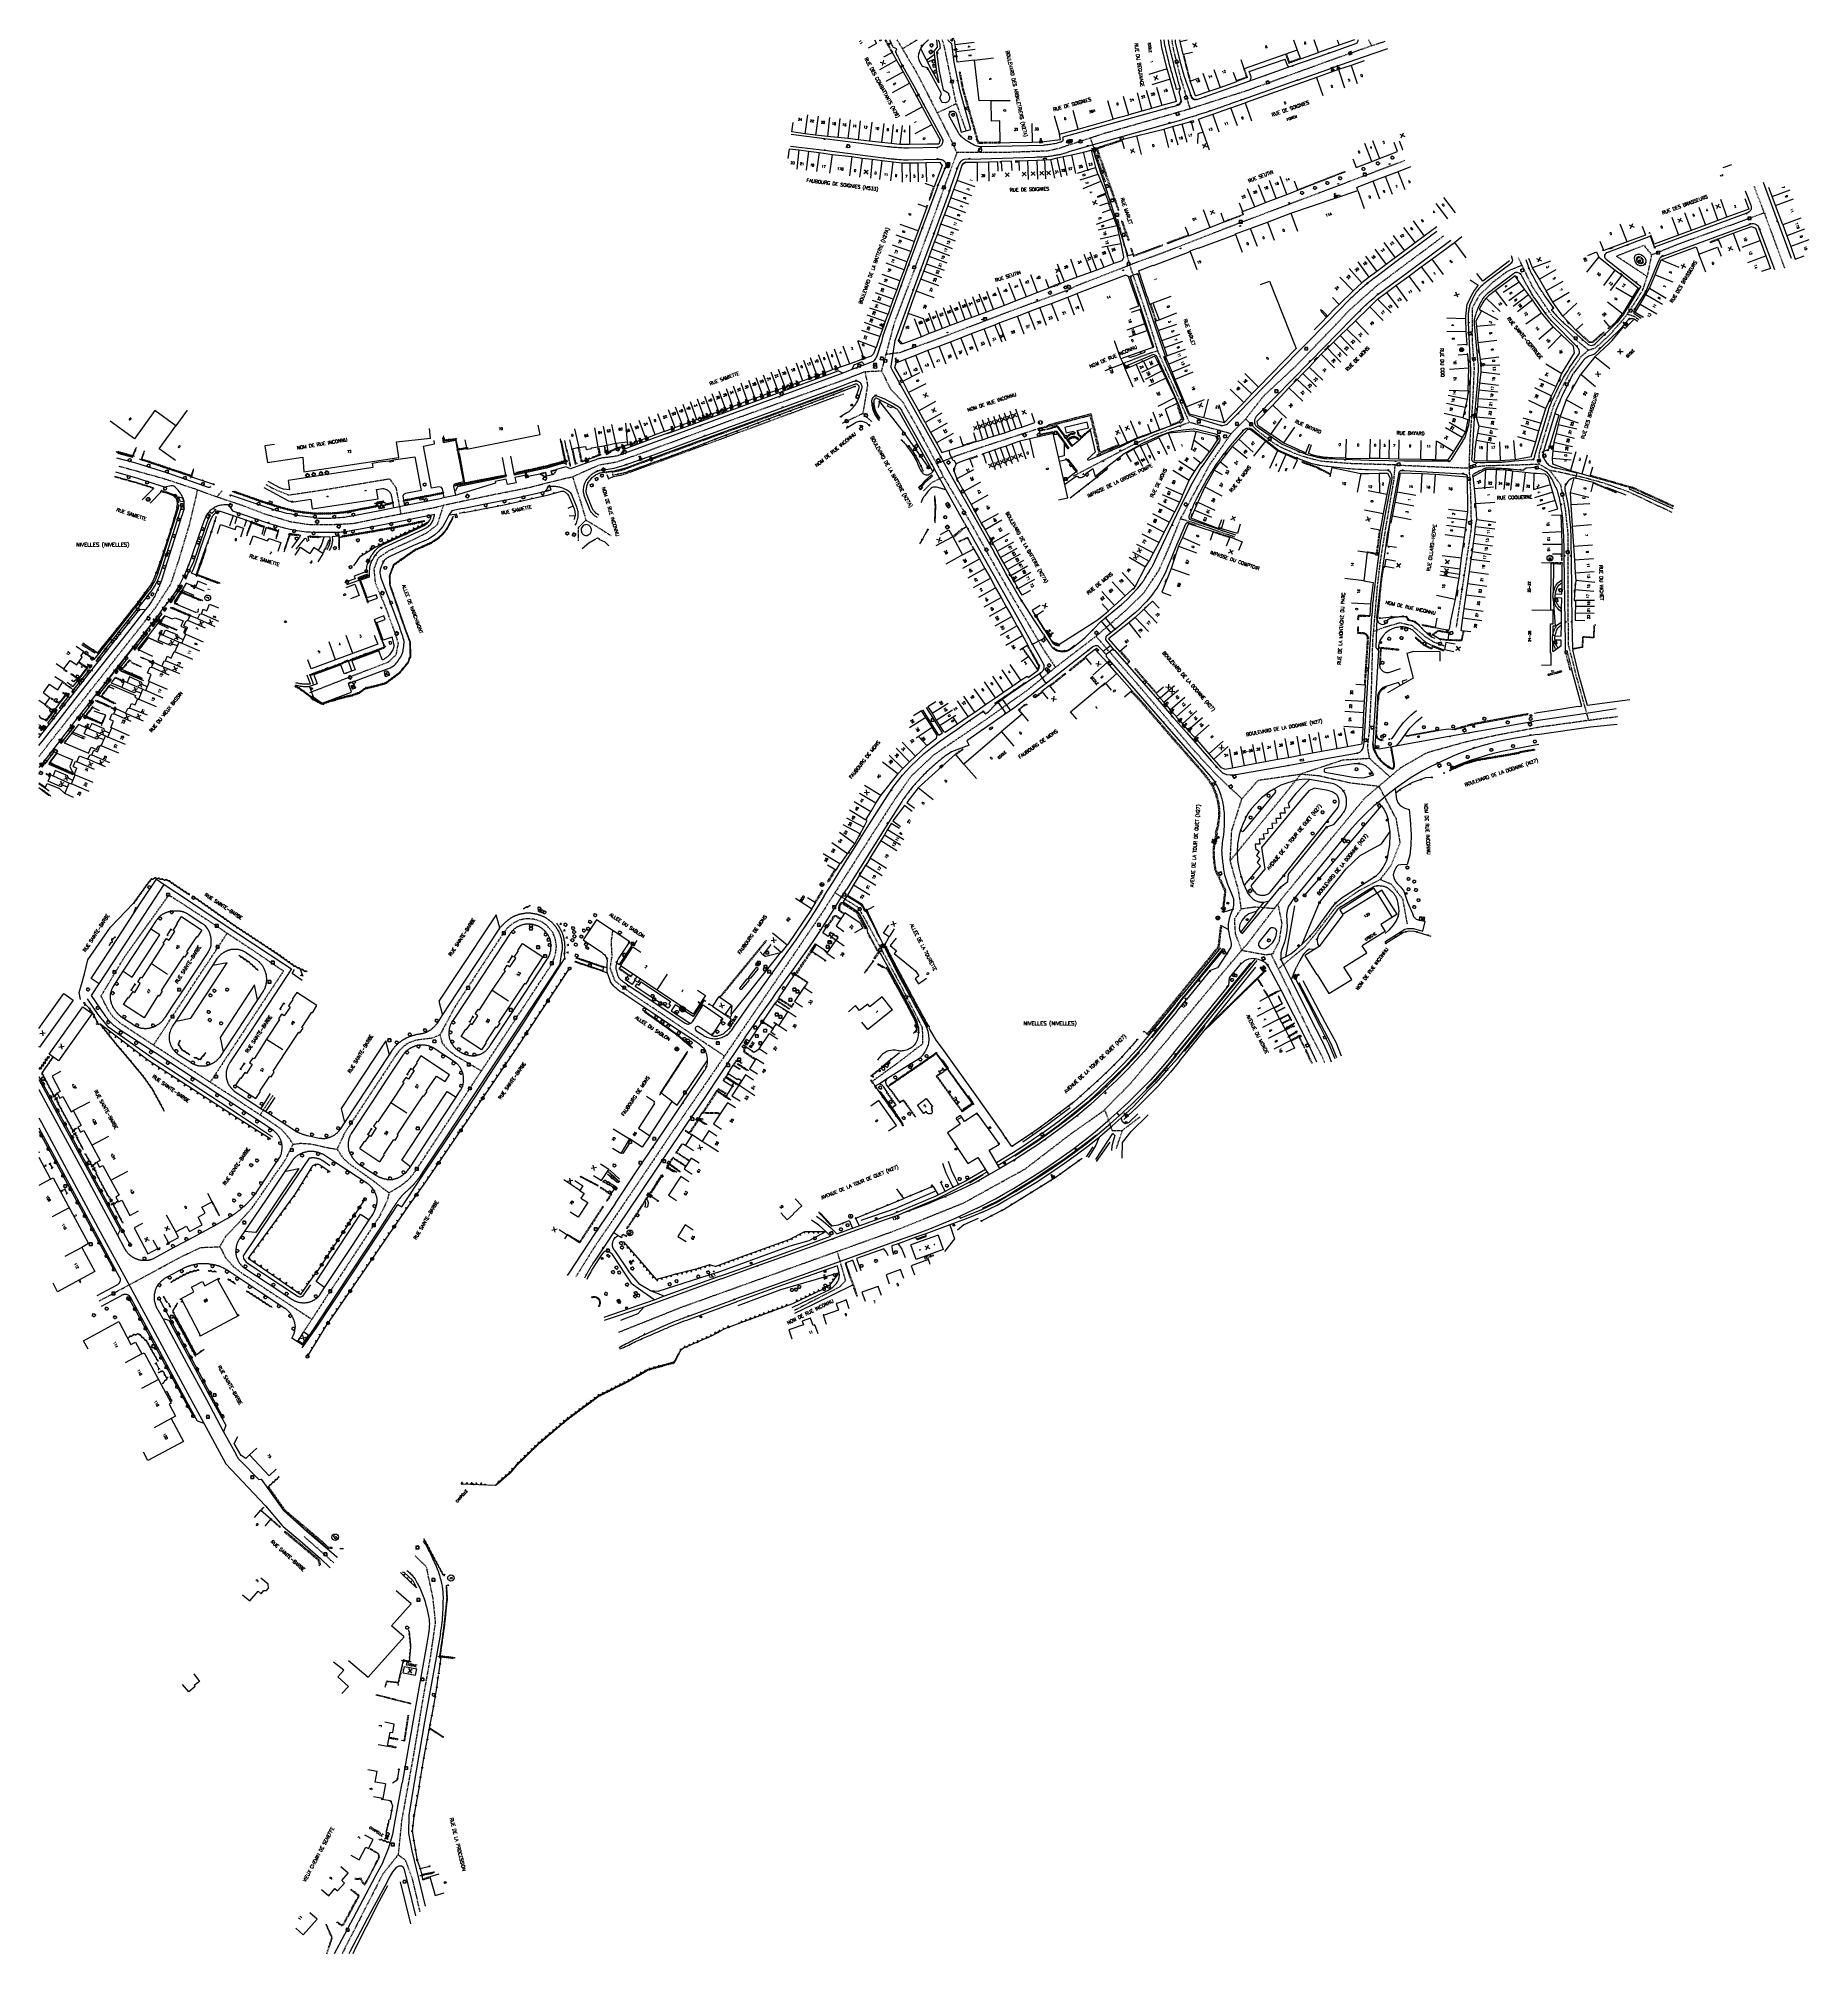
# Model space of a CAD drawing. Header units: millimetres. Extents: x 146000 to 146925, y 142000 to 143001.
import ezdxf
from ezdxf.enums import TextEntityAlignment as Align

# ---------------------------------------------------------------- set-up
doc = ezdxf.new("R2010")
doc.units = ezdxf.units.MM
doc.linetypes.add('DASHED', pattern=[0.75, 0.5, -0.25])
doc.layers.get('0').update_dxf_attribs({"linetype": 'CONTINUOUS'})
for name, color, linetype in [('W0001', 6, 'DASHED'), ('W0008', 7, 'CONTINUOUS'), ('W0017', 7, 'CONTINUOUS'), ('W0100', 7, 'CONTINUOUS'), ('W0105', 7, 'CONTINUOUS'), ('W0112', 1, 'DASHED'), ('W0211', 2, 'CONTINUOUS'), ('W0300', 7, 'CONTINUOUS'), ('W0302', 3, 'CONTINUOUS'), ('W0310', 3, 'CONTINUOUS'), ('W0322', 7, 'CONTINUOUS'), ('W0400', 7, 'CONTINUOUS'), ('W0412', 7, 'CONTINUOUS'), ('W0420', 7, 'CONTINUOUS'), ('W0430', 7, 'CONTINUOUS'), ('W0432', 7, 'CONTINUOUS'), ('W0454', 7, 'CONTINUOUS'), ('W0469', 7, 'CONTINUOUS'), ('W0471', 7, 'CONTINUOUS'), ('W0851', 7, 'CONTINUOUS'), ('W0980', 7, 'CONTINUOUS'), ('W0984', 7, 'CONTINUOUS'), ('W0989', 7, 'CONTINUOUS'), ('W0991', 7, 'CONTINUOUS'), ('W1102', 7, 'CONTINUOUS'), ('W1471', 7, 'CONTINUOUS')]:
    doc.layers.add(name, color=color, linetype=linetype)
doc.styles.get("Standard").update_dxf_attribs({"font": 'romans.shx', "width": 0.85})

# ---------------------------------------------------------------- blocks, each defined once
blk = doc.blocks.new('t322o')
at = {"color": 0, "linetype": 'Continuous'}
for radius in [0.25, 0.15]:
    blk.add_circle((0, 0), radius, dxfattribs=at)
blk = doc.blocks.new('t310o')
at = {"color": 0, "linetype": 'Continuous'}
for centre, start, end in [((-0.5, 0.4), 216.8699, 323.1304), ((0.5, -0.4), 36.8699, 143.1303)]:
    blk.add_arc(centre, 0.625, start, end, dxfattribs=at)
blk = doc.blocks.new('T300')
for p, q in [((-0.8, 0.5), (-0.9, 0.3)), ((-0.9, 0.3), (-0.9, 0.2)), ((-0.9, 0.2), (-0.7, 0.1)), ((-0.7, 0.6), (-0.8, 0.5)), ((-0.8, -0.1), (-0.7, 0.1)), ((-0.6, 0.7), (-0.7, 0.6)), ((-0.7, 0.1), (-0.7, 0.1)), ((-0.5, 0.7), (-0.6, 0.7)), ((-0.3, 0.6), (-0.5, 0.7)), ((-0.3, 0.6), (-0.2, 0.7)), ((-0.2, 0.6), (-0.3, 0.6)), ((-0.2, 0.7), (-0.1, 0.8)), ((-0.1, 0.8), (0.1, 0.8)), ((0.1, 0.8), (0.2, 0.7)), ((0.2, 0.7), (0.3, 0.6)), ((0.3, 0.6), (0.4, 0.5)), ((0.5, 0.5), (0.3, 0.5)), ((0.4, 0.5), (0.4, 0.5)), ((0.6, 0.4), (0.5, 0.5)), ((0.6, 0.4), (0.7, 0.3)), ((0.7, 0.3), (0.7, 0.2)), ((0.7, 0.2), (0.7, 0.1)), ((0.7, 0.1), (0.7, -0.2)), ((-0.8, -0.2), (-0.8, -0.1)), ((-0.7, -0.3), (-0.8, -0.2)), ((-0.8, -0.2), (-0.8, -0.2)), ((-0.7, -0.4), (-0.7, -0.3)), ((-0.5, -0.5), (-0.7, -0.4)), ((-0.4, -0.5), (-0.5, -0.5)), ((-0.4, -0.5), (-0.3, -0.5)), ((-0.3, -0.5), (-0.3, -0.4)), ((-0.3, -0.6), (-0.3, -0.5)), ((-0.3, -0.5), (-0.3, -0.5)), ((-0.2, -0.7), (-0.3, -0.6)), ((-0.1, -0.8), (-0.2, -0.7)), ((0.1, -0.8), (-0.1, -0.8)), ((0.2, -0.7), (0.1, -0.8)), ((0.3, -0.5), (0.2, -0.5)), ((0.3, -0.6), (0.2, -0.7)), ((0.2, -0.7), (0.2, -0.7)), ((0.5, -0.4), (0.3, -0.5)), ((0.3, -0.5), (0.3, -0.6)), ((0.3, -0.5), (0.3, -0.5)), ((0.6, -0.3), (0.5, -0.4)), ((0.7, -0.2), (0.6, -0.3)), ((0.6, -0.3), (0.6, -0.3))]:
    blk.add_line(p, q)
blk = doc.blocks.new('T420')
for p, q in [((0.7, 0.7), (-0.8, 0.7)), ((-0.8, 0.7), (-0.8, -0.8)), ((0.7, 0.7), (0.7, -0.8)), ((0.7, -0.8), (-0.8, -0.8))]:
    blk.add_line(p, q)
blk.add_ellipse((0, 0), major_axis=(-0.53, 0.53), ratio=1, start_param=3.926991, end_param=10.210176)
blk = doc.blocks.new('T454')
for p, q in [((-0.25, 0.25), (0.25, -0.25)), ((-0.25, -0.25), (0.25, 0.25)), ((0.75, 0.75), (0.375, 0.375)), ((-0.375, -0.375), (-0.75, -0.75))]:
    blk.add_line(p, q)
blk.add_ellipse((0, 0), major_axis=(0.354, 0.354), ratio=1, start_param=5.49778714, end_param=11.78097245)
blk = doc.blocks.new('t105o')
for p, q in [((-0.5, 0), (0.5, 0)), ((0.5, 0), (0.2, 0.1)), ((0.5, 0), (0.2, -0.1))]:
    blk.add_line(p, q)
blk = doc.blocks.new('t991o')
at = {"color": 0, "linetype": 'Continuous'}
for p, q in [((-1, 1), (1, -1)), ((-1, -1), (1, 1))]:
    blk.add_line(p, q, dxfattribs=at)
blk = doc.blocks.new('t211o')
at = {"color": 0, "linetype": 'Continuous'}
for p, q in [((-0.3, 0.5), (-0.3, 0)), ((0, 1), (0, 0)), ((0.3, 0.5), (0.3, 0))]:
    blk.add_line(p, q, dxfattribs=at)
blk = doc.blocks.new('T400')
for p, q in [((-0.15, 0.3), (0.15, 0.3)), ((-0.15, -0.25), (-0.15, 0.3)), ((-0.15, 0.15), (0.15, 0.15)), ((-0.15, 0), (0.15, 0)), ((0.15, 0.3), (0.15, -0.25)), ((-0.15, -0.15), (0.15, -0.15)), ((-0.15, -0.25), (-0.15, -0.3)), ((-0.15, -0.3), (0.15, -0.3)), ((0.15, -0.3), (0.15, -0.25))]:
    blk.add_line(p, q)
blk = doc.blocks.new('T471')
for p, q in [((-0.333334, 0.333334), (-0.333334, -0.333334)), ((-0.333334, 0.333334), (0.333334, 0.333334)), ((-0.333334, 0), (0, 0)), ((0.500001, 0.500001), (1.000002, 1.000002)), ((-0.500001, -0.500001), (-1.000002, -1.000002)), ((-0.333334, -0.333334), (0.333334, -0.333334))]:
    blk.add_line(p, q)
blk.add_ellipse((0, 0), major_axis=(0.471405, 0.471405), ratio=1, start_param=5.4977871438, end_param=11.780972451)
blk = doc.blocks.new('T432')
at = {"flags": 128}
for points in [[(0.8, 0.8), (-0.8, 0.8)], [(-0.8, 0.8), (-0.8, 0)], [(0.8, 0.8), (-0.8, 0)], [(-0.8, 0), (0.8, 0)], [(-0.4, 2.1), (0.4, 2.1)], [(-0.4, 2.1), (-0.4, 1.3)], [(-0.4, 1.3), (0.4, 1.3)], [(0, 1.7), (0.4, 1.7)], [(0.4, 1.3), (0.4, 1.7)], [(0.8, 0), (0.8, 0.8)]]:
    blk.add_lwpolyline(points, dxfattribs=at)
blk = doc.blocks.new('t430')
at = {"flags": 128}
for points in [[(0.8, 0.8), (-0.8, 0.8)], [(-0.8, 0.8), (-0.8, 0)], [(0.8, 0.8), (-0.8, 0)], [(-0.8, 0), (0.8, 0)], [(-0.4, 2.1), (0.4, 2.1)], [(-0.4, 2.1), (-0.4, 1.3)], [(-0.4, 1.7), (0, 1.7)], [(-0.4, 1.3), (0.4, 1.3)], [(0.8, 0), (0.8, 0.8)]]:
    blk.add_lwpolyline(points, dxfattribs=at)
blk = doc.blocks.new('T851')
for p, q in [((-0.2, -0.1), (0, 0.3)), ((0, 0.3), (0.2, -0.1)), ((-0.2, -0.1), (0.2, -0.1))]:
    blk.add_line(p, q)
for major_axis in [(-0.106, 0.106), (-0.0354, 0.0354), (-0.0236, 0.0236)]:
    blk.add_ellipse((0, 0), major_axis=major_axis, ratio=1, start_param=3.926991, end_param=10.210176)
blk = doc.blocks.new('T412')
for p, q in [((-0.3, 1.2), (0.3, 1.2)), ((-0.3, 1.2), (-0.3, 0.6)), ((-0.3, 0.6), (0.3, 0.6)), ((-0.3, 0.3), (0.3, 0.3)), ((-0.3, -0.3), (-0.3, 0.3)), ((0, 0.9), (0.3, 0.9)), ((0.3, 0.9), (0.3, 0.6)), ((0.3, 0.3), (0.3, -0.3)), ((0.3, -0.3), (-0.3, -0.3))]:
    blk.add_line(p, q)
blk.add_ellipse((0, 0), major_axis=(0.212, 0.212), ratio=1, start_param=5.497787, end_param=11.780972)
blk = doc.blocks.new('T1471')
at = {"color": 0, "linetype": 'Continuous', "flags": 128}
blk.add_lwpolyline([(-0.75, -0.5), (-0.75, 0.5), (0.75, 0.5), (0.75, -0.5), (-0.75, -0.5)], dxfattribs=at)
blk = doc.blocks.new('T469')
at = {"color": 0, "linetype": 'Continuous', "flags": 128}
for points in [[(-0.4, 0.4), (0.4, -0.4)], [(-0.4, -0.4), (0.4, 0.4)]]:
    blk.add_lwpolyline(points, dxfattribs=at)
at = {"color": 0, "linetype": 'Continuous'}
blk.add_circle((0, 0), 0.5, dxfattribs=at)

msp = doc.modelspace()

# ---------------------------------------------------------------- linework, layer by layer
at = {"layer": 'W0001', "flags": 128}
for points in [[(146448.3, 143000), (146458.4, 142983.2), (146476.8, 142947.2)], [(146458.9, 143000), (146451.1, 142995.3)], [(146479.3, 142966.7), (146476.1, 142981.8), (146473, 142996.8), (146472, 143000)], [(146696.3, 142996.9), (146674, 142989), (146631.6, 142973.6), (146601.5, 142964), (146596.7, 142979.7), (146592.7, 142995.5), (146592, 143000)], [(146703.2, 142999.1), (146696.3, 142996.9), (146694.7, 143000)], [(146469.3, 142961.9), (146479.3, 142966.7), (146484.4, 142952.4)], [(146601.5, 142964), (146585.1, 142959.2), (146556.3, 142951), (146532.3, 142943.1), (146526.9, 142941.9), (146506.1, 142941.2), (146479.6, 142941.1)], [(146549.3, 142948.7), (146557.1, 142925.9)], [(146479.6, 142941.1), (146474.8, 142928.2), (146468.7, 142910.9), (146455.5, 142874.9), (146446.8, 142851.9), (146440.2, 142827.1)], [(146479.6, 142941.1), (146476.8, 142947.2)], [(146713.5, 142936.9), (146713.5, 142936.9), (146713.5, 142936.9), (146713.5, 142936.9), (146622.6, 142902.5), (146588.5, 142889.2), (146569.9, 142882.4)], [(146901.4, 142909.7), (146896.2, 142923.4)], [(146842.5, 142887.7), (146856.3, 142893.3), (146888.7, 142905), (146901.4, 142909.7), (146909.4, 142887.7), (146912, 142880.8), (146912, 142880.8), (146912, 142880.8)], [(146442.5, 142835.8), (146449.9, 142836.7), (146469.9, 142843.9), (146507.5, 142858.3), (146537.5, 142869.3), (146542, 142871.5), (146547, 142873.5), (146569.9, 142882.4), (146563.7, 142906.3)], [(146699.3, 142714.1), (146701, 142728.3), (146703.8, 142745.6), (146708, 142770.3), (146708.6, 142777.9), (146684.5, 142778.6), (146669.9, 142779.8), (146660.3, 142782.3), (146656.9, 142783.6), (146649.4, 142786.8), (146644.8, 142789.5), (146636, 142796.3), (146630.5, 142802), (146640.3, 142814.4), (146656.5, 142829.4), (146685.5, 142859.5), (146698.8, 142871.4), (146733.9, 142897.6), (146733.9, 142897.6)], [(146829.8, 142856.6), (146834.5, 142863.8), (146838.1, 142869.7), (146840.2, 142876.4), (146824.1, 142887), (146838.5, 142892.7), (146842.5, 142887.7), (146840.2, 142876.4)], [(146584.6, 142837.5), (146580.5, 142851), (146577.1, 142861.5), (146569.9, 142882.4)], [(146774.9, 142882.2), (146767.4, 142879.2), (146759.3, 142873.1), (146752.5, 142866.5), (146748.8, 142860), (146748.8, 142842.3), (146749.8, 142828.2), (146749, 142810.9), (146747.6, 142791.5), (146747.1, 142776.5)], [(146809.5, 142837.9), (146804.2, 142842.2), (146790.8, 142855.4), (146780.4, 142870.9), (146773.7, 142884.6), (146773, 142886.2), (146773, 142886.2), (146773, 142886.2)], [(146783.8, 142778.4), (146783.9, 142784.1), (146787.6, 142796.5), (146791.4, 142808.8), (146795.1, 142817), (146800, 142826.3), (146806, 142834.8), (146809.5, 142837.9), (146813.3, 142839.1), (146820.9, 142846.2), (146826.6, 142852.6), (146829.8, 142856.6), (146829.8, 142856.6)], [(146836, 142853.9), (146835.2, 142854.3), (146834.3, 142854.9), (146833.3, 142855.5), (146829.8, 142856.6)], [(146601.1, 142800.2), (146597.9, 142807.4), (146594.5, 142815.2), (146588.5, 142828.4), (146584.6, 142837.5), (146580.3, 142836.2), (146566.4, 142830.9)], [(146278.8, 142771.7), (146287.3, 142775.6), (146293, 142778), (146301.9, 142779.5), (146314.6, 142784), (146338, 142792.5), (146361.5, 142801.3), (146419.8, 142822.1), (146431.6, 142826.7), (146432.9, 142819.5), (146431.4, 142810.4), (146430.4, 142804.7), (146419.7, 142799.6)], [(146431.6, 142826.7), (146440.2, 142827.1), (146444.9, 142817.6), (146451.3, 142810.8), (146458.5, 142798.2), (146468.1, 142780.2), (146469, 142778.6), (146479.2, 142782.7), (146494.5, 142787.9), (146521.1, 142796.6)], [(146430.4, 142804.7), (146435.1, 142800.6)], [(146540.6, 142772.2), (146572.8, 142789.1), (146573.7, 142789.5), (146582.3, 142793.4), (146589.9, 142796.2), (146601.1, 142800.2), (146607.7, 142798.5), (146622.9, 142794.3)], [(146596.5, 142749.8), (146611.6, 142777.9), (146622.9, 142794.3), (146630.5, 142802)], [(146469, 142778.6), (146472.6, 142771.7), (146466.6, 142768.7), (146462, 142764.2)], [(146747.1, 142776.5), (146754.7, 142777.5), (146765.3, 142777.8), (146775.9, 142778.1), (146783.8, 142778.4), (146789.1, 142775.3), (146794.9, 142767.7), (146797.4, 142754.7), (146798.8, 142741.7), (146798.8, 142715.9), (146798.9, 142684.1)], [(146000, 142625.5), (146005.8, 142633), (146016.6, 142646.8), (146026.5, 142659.4), (146033.1, 142667.8), (146041.1, 142678), (146051.1, 142690.7), (146058.2, 142699.8), (146061, 142703.4), (146069, 142715.8), (146073.4, 142729), (146078.8, 142747.1), (146082.6, 142763.1), (146082.9, 142764.9), (146065.2, 142770.7), (146041.7, 142777.2)], [(146118.6, 142767.7), (146123, 142765.3), (146130.5, 142762.2), (146148.6, 142764.9), (146183.2, 142770.7), (146186.5, 142766.2), (146189.1, 142752.3)], [(146211.3, 142756.9), (146236.8, 142762.3), (146255, 142765.9), (146275.3, 142771), (146278.8, 142771.7), (146283.2, 142758.1), (146285.8, 142749.1), (146291.5, 142745.7), (146298.9, 142741)], [(146472.6, 142771.7), (146486.7, 142747.8), (146495.9, 142731.3), (146507.1, 142711.5), (146525.3, 142680.7), (146530.6, 142672.9), (146531.1, 142672.1), (146517.1, 142660.7), (146494.3, 142644.5), (146467.6, 142626.4), (146455.7, 142615.3), (146447.2, 142603.2), (146447.2, 142603.2), (146435.2, 142584.6), (146422.3, 142564.5), (146409.9, 142545), (146396.3, 142524.9), (146386.6, 142510.7), (146358.2, 142469), (146337.5, 142482.9), (146309.9, 142501.5), (146301.1, 142508.1), (146298.5, 142514.9), (146299.5, 142521.4), (146299.1, 142528.8), (146299.9, 142534.7)], [(146708.6, 142777.9), (146734.3, 142776.8), (146744.7, 142776.4), (146747.1, 142776.5), (146747.9, 142764.5), (146748.3, 142744.9), (146742.9, 142709.3), (146740.4, 142693.1)], [(146789.1, 142775.3), (146796, 142773.9), (146807.5, 142771.3), (146817, 142768.7), (146830.3, 142764), (146841, 142759), (146843.3, 142757.8), (146845.9, 142756.6), (146848.4, 142755.5), (146850.9, 142754.3), (146853.2, 142753.2), (146853.2, 142753.2)], [(146082.9, 142764.9), (146091.7, 142761.7), (146106.6, 142756.7), (146117.8, 142752.4), (146131.3, 142748.3), (146141.3, 142746.8), (146153.3, 142746.8), (146163.9, 142747.3), (146182.7, 142751.1), (146207.9, 142755.9), (146211.3, 142756.9), (146208.1, 142746.6), (146202.4, 142742.2), (146193.8, 142738), (146182.8, 142733), (146177.2, 142729.2), (146175, 142723.6), (146175.7, 142716.3), (146180.8, 142704.3), (146185.5, 142691.4), (146187.7, 142684.9), (146186.5, 142678.5), (146182.3, 142674.7), (146166.4, 142668.6), (146141.4, 142658.8)], [(146093, 142761.2), (146095.9, 142764.6)], [(146285.8, 142749.1), (146281.8, 142745.2), (146281.8, 142738.1)], [(146552.3, 142688.4), (146568.4, 142702.4), (146577.2, 142711), (146585.3, 142723.1), (146590.9, 142735.9), (146596.5, 142749.8), (146601.6, 142748.3), (146624.7, 142740.4)], [(146695.2, 142624.5), (146694.2, 142630.7), (146695.1, 142638), (146696.2, 142659.3), (146696.9, 142685.7), (146699.3, 142714.1)], [(146628.5, 142603.4), (146614.7, 142616.5), (146602.6, 142629.7), (146574.8, 142662.4), (146552.3, 142688.4), (146531.1, 142672.1)], [(146697.4, 142690.9), (146702.4, 142693), (146711.1, 142695.5), (146717.2, 142694.1), (146724.4, 142688.1), (146729, 142685.3), (146734.7, 142683.3)], [(146798.9, 142684.1), (146801.4, 142674.6), (146801.9, 142672.7), (146802.5, 142670.2), (146803, 142667.9), (146804.2, 142663.8), (146805.4, 142659.5), (146806.5, 142655.5), (146809.5, 142644.6)], [(146556.8, 142440.9), (146570.7, 142455.2), (146590.1, 142478.1), (146619.3, 142513.5), (146632, 142528.5), (146650.5, 142552.7), (146692.6, 142603.7), (146711.6, 142619.8), (146725.4, 142627.7), (146745.9, 142633.4), (146762.1, 142636.9), (146764.2, 142637.3), (146767.3, 142637.9), (146770.5, 142638.5), (146773.1, 142639), (146776, 142639.5), (146778.5, 142640), (146786.3, 142641.4), (146787.5, 142641.5), (146791.1, 142642), (146794, 142642.4), (146797.3, 142642.9), (146800.1, 142643.2), (146803.4, 142643.7), (146807.6, 142644.3), (146811.7, 142644.8), (146815.2, 142645.3), (146818.4, 142645.7), (146821.3, 142646), (146824.8, 142646.5)], [(146705.8, 142614.9), (146695.2, 142624.5), (146681, 142623.6), (146659.3, 142616.4)], [(146628.2, 142546), (146626.8, 142555.4), (146622.4, 142571.1), (146623.2, 142586.8), (146628.5, 142603.4), (146637.1, 142613.2), (146659.3, 142616.4), (146668.6, 142615.6), (146684.6, 142611.9), (146700.1, 142610.1)], [(146622.4, 142571.1), (146635.1, 142586.6), (146650.8, 142605.7), (146659.3, 142616.4)], [(146700.8, 142561.3), (146706.6, 142568.9), (146711.2, 142580.6), (146709.2, 142592.9), (146700.1, 142610.1)], [(146647.5, 142514.6), (146661.2, 142525.9), (146668, 142534.2), (146678, 142547.4), (146689.9, 142555.7), (146700.8, 142561.3), (146706.4, 142559), (146712.4, 142551.2), (146714.8, 142538.2)], [(146132.8, 142423), (146130.4, 142426.6), (146126.4, 142431), (146120.2, 142435.2), (146101.4, 142447.6), (146074.5, 142465.2), (146047.3, 142483), (146042.4, 142486.3), (146038.7, 142489.6), (146036.2, 142493.2), (146032.5, 142500.4), (146044.9, 142521), (146068, 142553.2), (146086.3, 142541.3), (146111.7, 142524.4), (146127.8, 142513.5), (146111.1, 142488.2), (146089.5, 142455.4)], [(146415.9, 142554.4), (146427.8, 142546.9), (146431.4, 142540.9), (146450.3, 142505.9), (146461.5, 142483.9), (146461.7, 142475.4), (146446.7, 142463.9), (146435.3, 142455.7)], [(146628.4, 142524.3), (146641.1, 142522), (146644.8, 142522.6), (146648.1, 142529.3), (146649.5, 142538.3), (146647.4, 142548.6)], [(146183, 142397.6), (146189.1, 142401.3), (146193.5, 142404.8), (146197.2, 142409.6), (146223.3, 142449.3), (146245, 142482.2), (146268.4, 142517.7), (146269.9, 142522.3), (146270.4, 142526.2), (146269.9, 142530.1), (146268.5, 142533.6), (146265.6, 142537.1), (146262.7, 142539.2), (146258.8, 142540.5), (146254.6, 142540.8), (146250.7, 142540), (146247.1, 142538), (146244.3, 142535.4), (146241, 142530.7), (146216.9, 142494), (146212.1, 142484.9), (146209.5, 142480.1), (146210.7, 142475.7), (146214, 142472.1), (146217.3, 142469.5), (146231.2, 142461.3)], [(146628.4, 142524.3), (146625.2, 142532.8), (146624.7, 142540.8), (146628.2, 142546), (146635.3, 142547), (146645.5, 142546.2)], [(146059.9, 142474.8), (146098.4, 142533.2)], [(146643.6, 142522.4), (146652.3, 142504.9), (146664.2, 142480.7), (146670.4, 142468.6), (146671.6, 142465.7)], [(146209.5, 142480.1), (146205.2, 142478.3), (146201.8, 142477.9), (146197, 142477.3), (146193, 142475.8), (146190, 142473.7), (146187.3, 142470.6), (146181.3, 142461.5), (146167.7, 142440.9), (146159.7, 142428.8), (146155.8, 142420.4)], [(146358.2, 142469), (146330.3, 142428.4), (146314.2, 142404.4), (146290.2, 142369.2), (146280.6, 142353.8)], [(146122.2, 142448.4), (146115.6, 142438.3)], [(146303, 142324.8), (146335.9, 142337.9), (146401.4, 142361.4), (146446.9, 142377.7), (146482.9, 142392.2), (146515.2, 142410), (146538.9, 142428.2), (146556.8, 142440.9), (146560.7, 142430.2), (146560.7, 142430.2)], [(146560.7, 142430.2), (146560.7, 142430.2), (146566, 142430.2), (146562.8, 142420.8)], [(146566, 142430.2), (146575.5, 142437.4)], [(146050.2, 142351.1), (146074, 142364), (146084.6, 142369), (146094.5, 142369.4), (146097.9, 142375.2), (146104.9, 142382.4), (146111.6, 142390), (146128.8, 142414.8), (146132.8, 142423), (146136.9, 142423.5), (146142.2, 142423.1), (146147.2, 142422), (146152.1, 142420.9), (146155.8, 142420.4), (146158.8, 142415.8), (146162.5, 142412.5), (146174.7, 142403.9), (146179.3, 142400.3), (146183, 142397.6), (146181.9, 142393.4), (146178, 142385.3), (146149.8, 142342.5), (146135, 142319.9)], [(146094.6, 142369.4), (146097.8, 142363.2), (146101.9, 142358.8), (146105.9, 142355.7), (146142.6, 142331.5)], [(146417, 142367), (146421.4, 142351.5), (146418.4, 142348.4), (146394.7, 142336.1)], [(146031.5, 142341.1), (146050.2, 142351.1)], [(146154.1, 142204.2), (146138.4, 142218.1)], [(146196.6, 142207.9), (146202.3, 142202.3), (146205.7, 142186.2), (146207.1, 142173.2), (146204.4, 142154.6), (146199.9, 142129.1), (146196.1, 142106.1), (146189.5, 142069.6), (146187.7, 142051.7), (146191.4, 142049), (146194.9, 142039.6), (146199.1, 142021.8)], [(146187.7, 142051.7), (146179.6, 142041.5), (146158.4, 142000)]]:
    msp.add_lwpolyline(points, dxfattribs=at)
at = {"layer": 'W0008'}
for p, q in [((146657.6, 142978.9), (146676.3, 142985.5)), ((146590.7, 142956.5), (146597.1, 142958.2)), ((146844, 142891.7), (146841.9, 142897.5)), ((146747.8, 142861.8), (146748.6, 142863.6)), ((146672.1, 142855.7), (146673.1, 142855.3)), ((146833.2, 142858.1), (146833.2, 142857.5)), ((146833.2, 142857.5), (146833.2, 142857)), ((146799.5, 142821.5), (146801.8, 142825.8)), ((146595.2, 142810), (146594.5, 142811.8)), ((146621, 142799.4), (146626.4, 142804.8)), ((146564.2, 142787), (146573.7, 142791.7)), ((146287.4, 142779.4), (146277.8, 142775.8)), ((146303.8, 142783.2), (146302.8, 142782.9)), ((146567, 142783.8), (146575.1, 142788.4)), ((146275.3, 142776.9), (146270.5, 142775.5)), ((146277.8, 142775.8), (146275.3, 142776.9)), ((146075.1, 142761), (146075.2, 142760.8)), ((146460.5, 142766.7), (146461.1, 142766.3)), ((146144.8, 142750.2), (146134.7, 142751.4)), ((146699, 142697.9), (146701.4, 142719.4)), ((146557.4, 142687.9), (146557.2, 142687)), ((146689.5, 142621.8), (146691.2, 142621.6)), ((146620.4, 142616.2), (146622.4, 142615.9)), ((146622.4, 142615.9), (146624.3, 142616)), ((146624.3, 142616), (146626.3, 142616.3)), ((146675.7, 142611.4), (146663.9, 142613.5)), ((146451.4, 142602.9), (146451.6, 142603.2)), ((146652.9, 142564.1), (146672.8, 142588.8)), ((146672.8, 142588.8), (146676.6, 142590)), ((146426.5, 142578.4), (146429.3, 142582.9)), ((146654.2, 142549.2), (146655.8, 142551.3)), ((146432.4, 142544.2), (146431.2, 142545.1)), ((146433.1, 142533.6), (146432.7, 142535.6)), ((146439.4, 142523.2), (146438.7, 142523.4)), ((146655.4, 142511.8), (146657, 142515.4)), ((146594.4, 142492.2), (146599.6, 142498.6)), ((146457.7, 142489.3), (146458.6, 142487.3)), ((146459.4, 142484.7), (146458.6, 142487.3)), ((146340.6, 142436.7), (146340.1, 142435.9)), ((146485.4, 142412.9), (146490.5, 142416.1)), ((146490.5, 142416.1), (146496.3, 142406.9)), ((146301.2, 142392.2), (146304.3, 142396.8)), ((146447.4, 142385.4), (146451.4, 142386.9)), ((146421.3, 142360.9), (146423.1, 142355)), ((146425.1, 142349.4), (146404.2, 142339.1)), ((146404.2, 142339.1), (146394.7, 142334.6)), ((146186.2, 142069.5), (146189.8, 142089.3)), ((146185, 142062.5), (146186.2, 142069.5)), ((146182.7, 142055), (146185, 142062.5)), ((146179.7, 142047.6), (146182.7, 142055)), ((146184.7, 142042.7), (146182.8, 142039.4)), ((146186.7, 142045), (146184.7, 142042.7)), ((146188.1, 142045.8), (146186.7, 142045)), ((146189.5, 142045.7), (146188.1, 142045.8)), ((146190.4, 142045.2), (146189.5, 142045.7)), ((146191.1, 142044), (146190.4, 142045.2)), ((146196.9, 142019.8), (146191.1, 142044))]:
    msp.add_line(p, q, dxfattribs=at)
for points in [[(146444.5, 143000, -0.000195), (146444.8, 142999.2, -0.000074), (146446, 142996.7, 0.000014), (146446.4, 142996, 0.008021)], [(146461.6, 142986.1), (146460.3, 142988.5, -0.111552), (146459.6, 142990.9, -0.104789), (146460, 142993.5, -0.040362), (146461.1, 142996.1, -0.050032), (146462.5, 142997.9, -0.051024), (146464.6, 142999.9, -0.006058), (146464.7, 143000, -0.080704)], [(146469.9, 143000, -0.017403), (146470.2, 142999.3, -0.051641), (146470.6, 142998.2, -0.037878), (146470.7, 142996.6), (146470.8, 142995.7), (146469, 142993.6), (146470.4, 142983.7)], [(146475, 142999.6), (146474.8, 143000, 0.010141)], [(146592.1, 142965.1), (146595, 142965.9, 0.10071), (146596.1, 142966.5, 0.117227), (146596.7, 142967.3, 0.122608), (146596.9, 142968, 0.053996), (146596.6, 142969.6), (146595.8, 142972.7), (146596.4, 142974.6), (146595.8, 142976.5, -0.004733), (146593.8, 142983.8, -0.007503), (146592.6, 142988.5, -0.000466), (146590.6, 142997, -0.019169), (146590.5, 142997.2, -0.002167), (146590.4, 142998, -0.000034), (146590.1, 143000, -0.000583)], [(146593.6, 143000), (146593.7, 142998.6), (146596.5, 142987.7), (146598.3, 142980.9), (146600.7, 142974), (146602.2, 142969.8, 0.137797), (146602.3, 142969.5, 0.049029), (146603, 142969.1, 0.120431), (146604, 142968.8, 0.087929), (146605.4, 142969.1), (146632.2, 142978.4)], [(146654.1, 142986.2), (146673.9, 142993.1), (146688, 142998.1, 0.205843), (146689.1, 142999.1, 0.110616), (146689.3, 143000)], [(146447.5, 142993.6, 0.007747), (146448.7, 142991.3, 0.004868), (146450.7, 142987.4), (146457.2, 142975.6), (146462.3, 142966.1)], [(146470.4, 142983.7), (146472.5, 142973.9), (146475, 142972.3), (146475.4, 142971.2, -0.073138), (146475.8, 142969.5, -0.134479), (146475.6, 142968.6, -0.138922), (146474.6, 142967.5, -0.165502), (146473.4, 142967.2), (146471.9, 142967.3), (146470.7, 142969.5), (146471.5, 142972), (146464.2, 142985.4), (146461.6, 142986.1)], [(146462.3, 142966.1), (146472, 142948.2, -0.142288), (146472.2, 142947, -0.10966), (146471.8, 142945.4, -0.112805), (146470.6, 142944.2, -0.147917), (146469.4, 142943.8), (146454.3, 142943.5, -0.013127), (146451.8, 142943.5, -0.009205), (146448.2, 142943.7, -0.007659), (146445.8, 142943.9, -0.006777), (146443.2, 142944.2), (146410.5, 142948.3), (146393.1, 142950.5)], [(146473.6, 142933.6), (146470.1, 142925.2, 0.008971), (146470, 142924.9, 0.001104), (146469.1, 142922.4), (146461.5, 142901.8), (146454.4, 142882.4), (146450.3, 142871.4), (146440.9, 142845.4), (146440.3, 142842.3), (146437.7, 142834.8, -0.077902), (146436.4, 142832.5, -0.141814), (146435.3, 142831.7), (146431.4, 142830.2), (146424.7, 142827.7), (146424.7, 142827.7), (146420, 142825.9)], [(146730.3, 142899.9), (146730.3, 142899.9), (146709.6, 142884.5), (146698.5, 142876.1, -0.006277), (146695.1, 142873.6, 0.021803), (146694.1, 142872.8, 0.001312), (146691.3, 142870.4, 0.001344), (146688.5, 142867.9, 0.013055), (146687.5, 142867, 0.004539), (146684.8, 142864.3), (146673.5, 142852.9)], [(146685.7, 142854), (146689.3, 142857.6, -0.00117), (146693.7, 142861.9, -0.007984), (146694.3, 142862.5, -0.008055), (146697.9, 142865.6, -0.016478), (146699.7, 142867.1), (146714.3, 142878), (146737.6, 142895.4, -0.023675)], [(146841.9, 142897.5), (146819.1, 142888.8, 0.154858), (146818.2, 142888, 0.168189), (146817.9, 142886.9, 0.124932), (146818.1, 142886.2, 0.084053), (146818.8, 142885.4), (146835.9, 142872.1), (146836.9, 142871.4), (146836.9, 142871.4), (146829.9, 142859.8, -0.019074)], [(146769.1, 142887.3), (146769.7, 142885.5, -0.125235), (146769.8, 142884.8, -0.08215), (146769.5, 142883.9, -0.077873), (146769.2, 142883.4, -0.040342), (146768.5, 142882.7), (146756.4, 142873.7, 0.03178), (146753.4, 142871.2, 0.041403), (146751.4, 142868.9, 0.035839), (146749.8, 142866.4, 0.035839), (146748.6, 142863.6)], [(146790.1, 142859), (146791.4, 142859.9), (146787.3, 142865.6, -0.011201), (146784.1, 142870.3, -0.019517), (146782.5, 142873.1, -0.002106), (146779.5, 142878.7, -0.007635), (146778.7, 142880.3, -0.022546), (146778.6, 142880.6, -0.004663), (146778, 142882.2), (146777, 142885.1)], [(146791.1, 142812.6, -0.041092), (146798.7, 142827.1, -0.010569), (146799.5, 142828.5, -0.004204), (146801.8, 142831.8), (146804.4, 142835.4, 0.121037), (146804.8, 142836.4, 0.09002), (146804.7, 142837.9, 0.095493), (146804.3, 142838.7, 0.042169), (146803.1, 142840.2), (146791.1, 142852.4, -0.021367), (146789.2, 142854.5, -0.016554), (146787, 142857.3), (146783.8, 142861.8, -0.003116), (146780.9, 142865.8, -0.019492), (146780.5, 142866.4, -0.001127), (146777.9, 142870.9, -0.003271), (146777, 142872.4, -0.022562), (146775.6, 142875.1, 0.036202), (146774.7, 142876.8, 0.054608), (146774.4, 142877.2, 0.02926), (146773.7, 142877.8, 0.073288), (146772.9, 142878.2, 0.063743), (146772, 142878.5, 0.098931), (146771.5, 142878.4, 0.080456), (146771, 142878.2), (146770.4, 142877.8)], [(146595.2, 142810), (146597.5, 142803.4), (146598, 142801.9, -0.15776), (146598, 142801.5, -0.115086), (146597.7, 142801), (146596.8, 142800, -0.165463), (146596.4, 142799.8, -0.156802), (146596, 142799.9), (146595.9, 142800), (146580, 142793.9), (146579.7, 142793.8)], [(146788.6, 142806.4, -0.012344), (146789.9, 142809.9, -0.01593), (146791.1, 142812.6, -0.058184)], [(146636.3, 142803.5, 0.107784), (146635.4, 142802.2, 0.107784), (146635.1, 142800.7, 0.108346), (146635.4, 142799, 0.130406), (146636.4, 142797.9), (146649.5, 142788.8), (146659.7, 142784.4, 0.044648), (146660, 142784.3, -0.035395)], [(146749.9, 142802.4), (146748.7, 142781.6, 0.113731)], [(146614.4, 142777.1, -0.008832), (146618, 142782.2, -0.004274), (146619.9, 142784.6, -0.005677), (146623.2, 142788.8, -0.011075), (146624.9, 142790.9), (146629.6, 142796.2, -0.181825), (146631.6, 142797.2, -0.200372), (146633.5, 142796.7), (146647.7, 142785.6), (146656, 142782), (146662.6, 142779.5, 0.025648), (146664.4, 142778.9, 0.014584), (146667.6, 142778.1, 0.017024), (146669.4, 142777.8, 0.007711), (146673.5, 142777.2), (146682.6, 142776.2, 0.012701), (146687.4, 142775.8, 0.00834), (146694.7, 142775.5), (146704.7, 142775.2), (146705.2, 142774.9, -0.154279), (146706, 142774.2, -0.076693), (146706.7, 142772.2, -0.038726), (146706.8, 142771.3, -0.055251), (146706.8, 142770.6), (146702.2, 142745.8, 0.004526), (146701.2, 142740, 0.008246), (146700.7, 142736.8), (146698.7, 142721.1)], [(146040.6, 142781.7), (146050, 142779.1), (146066.6, 142773.9), (146088.4, 142766.3, 0.139926), (146090.1, 142766.6, 0.075397)], [(146075.1, 142761, 0.076715), (146073.5, 142763.9, 0.061538), (146070.5, 142766.8, 0.217416), (146069.2, 142767), (146065.7, 142766.3), (146051.7, 142770.8), (146040.2, 142774.1)], [(146174.6, 142776.5), (146130.2, 142769.8), (146131, 142764.9), (146127.8, 142765.3), (146125.9, 142765.9), (146119.8, 142769.3, -0.027102)], [(146291, 142774.3, -0.012248), (146292.7, 142775, -0.03975), (146293.2, 142775.2, -0.019914), (146296.1, 142775.6, 0.012943), (146300.6, 142776.3, 0.19502)], [(146749.4, 142771.6), (146749.1, 142771.8), (146749.2, 142772.6, -0.124148), (146749.3, 142772.8, -0.048899), (146749.7, 142773.2, -0.067281), (146750.8, 142774, -0.032539), (146754.1, 142775.4, -0.032841)], [(146781.8, 142776.5), (146777, 142776.2), (146775.3, 142775), (146767.3, 142775.8, 0.010963), (146765.8, 142775.9, 0.004947), (146762.3, 142776.1, 0.000832), (146758.6, 142776.2, 0.002275), (146757.3, 142776.2, 0.040041), (146756, 142776.2, 0.071113), (146755.3, 142776), (146754.1, 142775.4)], [(146797.1, 142717.9), (146796.9, 142730.8, 0.002917), (146796.7, 142739.7, 0.010211), (146796.6, 142742.2, 0.000659), (146796.1, 142750.2, 0.007446), (146796, 142750.9, 0.013632), (146795.7, 142753.5, 0.007985), (146795, 142757.8, 0.01699), (146794.1, 142761.6, 0.022094), (146793.3, 142764.5, 0.023018), (146792.6, 142766.1, 0.010841), (146791.1, 142769.2, 0.024213), (146789.6, 142771.9, 0.037252), (146788.4, 142773.4, 0.068534), (146787.4, 142774.3, 0.029743), (146784.9, 142775.7, 0.049469), (146784.8, 142775.7, 0.002507), (146781.9, 142776.5, 0.000526), (146781.8, 142776.5, 2.270397)], [(146134.7, 142751.4, 0.040127), (146129.6, 142752.6, -0.040127), (146124.5, 142753.9), (146114.5, 142757.2), (146100.6, 142762), (146100.6, 142762.2)], [(146091, 142755.3, -0.043997), (146092.6, 142756.2, -0.059515), (146095, 142757, -0.04639), (146098.4, 142757.3, -0.24056), (146099, 142757), (146101.2, 142753.9), (146112.9, 142749.9), (146119.4, 142747.7, 0.010999), (146124.1, 142746.2, 0.012938), (146128.2, 142745.1, 0.00879), (146131.2, 142744.4, 0.005564), (146134.9, 142743.7)], [(146625.4, 142741.2), (146617.3, 142743.9), (146615.5, 142744.5), (146601.7, 142749.3, -0.119229)], [(146595.8, 142739.2), (146594.4, 142736), (146591.6, 142729.1), (146589.8, 142724.8), (146588.5, 142721.7), (146585.7, 142716.1), (146584.2, 142713.7), (146583.4, 142712.7), (146581.4, 142709.9), (146578.7, 142706.6), (146577.1, 142704.9), (146577.1, 142704.9), (146575.2, 142702.9), (146572.8, 142700.7), (146571.2, 142699.4), (146568.6, 142697.2), (146563.3, 142692.8), (146557.8, 142688.4, 0.040774), (146557.5, 142688.1, 0.05716), (146557.4, 142687.9, 0.155435)], [(146612.7, 142614.7), (146593, 142637.3), (146559.3, 142675.9), (146557.8, 142677.7), (146557.8, 142678.7), (146554.1, 142682.6, 0.047759)], [(146451.4, 142602.9, 0.002783), (146451, 142602.2, 0.006884), (146450.8, 142602), (146443.8, 142591), (146429.2, 142567.8), (146421.9, 142556.1)], [(146307, 142506.6), (146305.4, 142507.7, -0.068629), (146303.4, 142509.6, -0.093397), (146302.5, 142511.3, -0.029027), (146301.8, 142514, -0.059925), (146301.6, 142515.4, -0.031149), (146301.8, 142516.9, -0.029032), (146302.2, 142518.5, -0.052412), (146302.4, 142519.2, -0.026811), (146303.1, 142520.3), (146308.8, 142528.7), (146291.4, 142540.3), (146284.3, 142529.7)], [(146284.3, 142529.7), (146294.4, 142523, 0.268137), (146295.1, 142522.3, -0.193287), (146296, 142521.4, -0.038935), (146296.8, 142519.6, -0.092375), (146296.9, 142518.8, -0.022057), (146296.8, 142517.6, 0.026466), (146296.7, 142516.6, 0.001715), (146296.7, 142515.8, 0.002315), (146296.7, 142515.2, 0.016389), (146296.7, 142514.7, 0.0057), (146296.8, 142513, 0.066223), (146297, 142512, 0.017456), (146298.5, 142508.2, 0.167302)], [(146640.6, 142525.2), (146642.6, 142526.4), (146644.5, 142528.2), (146645.5, 142529.7), (146646.4, 142532), (146646.8, 142534.4, -0.797335), (146646.8, 142534.4, -0.000201), (146646.8, 142534.4, 0.464434), (146643.2, 142535.8)], [(146439.4, 142523.2), (146443.7, 142515.3), (146443.7, 142515.3), (146451.8, 142500.4), (146451.8, 142500.4), (146457.7, 142489.3), (146457.7, 142489.3, 0.901903)], [(146459.4, 142484.7, -0.04047), (146459.5, 142480.9, -0.056164), (146459.1, 142478.2, -0.081626), (146457.7, 142475.2, -0.101634), (146455.7, 142473.3, -0.061624), (146453.7, 142472.3, -0.050048), (146451, 142471.7, -0.085959), (146449, 142471.8, 0.062113), (146446.2, 142472.1, 0.14051), (146441.9, 142470.8, 0.111435), (146438.1, 142466.8)], [(146285.2, 142353.2, 0.008225), (146287.4, 142357.1, -0.015015), (146288.2, 142358.6, -0.004422), (146291.5, 142363.5), (146297.1, 142371.8)], [(146303.1, 142316.8, -0.00598), (146310.7, 142320.7, -0.008229), (146317, 142323.8, -0.00376), (146318.1, 142324.3, -0.000433), (146327.3, 142328.4, -0.009738), (146332.3, 142330.5, -0.008132), (146338.5, 142332.8), (146364.1, 142342.1)], [(146136.5, 142215.7), (146147.1, 142206.5), (146152.1, 142201.6, -0.097636)], [(146209.8, 142167.3, 0.012022), (146210.7, 142173.2, 0.020411), (146211, 142176.7, 0.005066), (146211.3, 142184.6, 0.014952), (146211.3, 142187.3, 0.041055), (146210.5, 142193.5, 0.03749), (146208.6, 142200.1, 0.019112), (146207.2, 142203.5, 0.008282), (146203.6, 142211, 0.022723), (146202.1, 142213.8, 0.040972), (146200.9, 142215.5)], [(146156.1, 142206.9, -0.030552), (146155.5, 142207.4)], [(146192.3, 142200.3, 0.054258), (146193.3, 142199.4, -0.038418), (146195.1, 142197.6, -0.051482), (146197.7, 142193.6, -0.033459), (146200.8, 142186.9, -0.022462), (146202, 142182.9, -0.013856), (146203.6, 142176.4, -0.05341), (146204, 142172.5, -0.0398), (146203.6, 142167.3), (146202.7, 142162)]]:
    msp.add_lwpolyline(points, format="xyb", dxfattribs=at)
at = {"layer": 'W0008', "flags": 128}
for points in [[(146533.5, 142946.5, -0.007174), (146531.5, 142945.9, -0.017268), (146528.6, 142945.4, -0.011606), (146525.9, 142945, -0.022872), (146524.6, 142944.9), (146492.2, 142944.2, -0.060626), (146490.4, 142944.4, -0.062995), (146488.7, 142945, -0.019504), (146485.3, 142946.9, -0.034091), (146483.5, 142948.2, -0.012054), (146482, 142949.4, -0.019828), (146481.2, 142950.2, -0.038518), (146480.9, 142950.6, -0.026478), (146480.6, 142951.1), (146475.8, 142960, -0.155737), (146475.6, 142961.2, -0.176349), (146476.1, 142962.2, -0.117651), (146476.9, 142962.7, -0.121085), (146477.8, 142962.7, -0.132176), (146478.7, 142962.3, -0.144631), (146479.2, 142961.5), (146481.9, 142951.7), (146486.9, 142953.1), (146483.3, 142966.2), (146481.1, 142973.9), (146478.2, 142988.3), (146477, 142998), (146475, 142999.6)], [(146657.6, 142978.9), (146628.6, 142968.7), (146622.9, 142966.7, -0.0047), (146618.4, 142965.1, -0.003525), (146612.4, 142963, -0.000061), (146607.2, 142961.3, -0.000156), (146605.2, 142960.6, -0.006281), (146603.8, 142960.2, -0.003335), (146601.1, 142959.4), (146597.1, 142958.2)], [(146592.1, 142965.1), (146535, 142949.2), (146535, 142947.8, -0.110449), (146534.9, 142947.3, -0.09424), (146534.5, 142946.9, -0.096785), (146534.1, 142946.6, -0.096785), (146533.5, 142946.5)], [(146392.6, 142944.5), (146410.5, 142942.3), (146441.1, 142938.4, 0.004573), (146444.6, 142938, 0.006852), (146447, 142937.7, 0.008118), (146451.7, 142937.4, 0.01519), (146454.2, 142937.4), (146470.3, 142937.6, -0.07489), (146472, 142937.4, -0.12054), (146472.9, 142936.8, -0.147575), (146473.8, 142935.3, -0.147575), (146473.6, 142933.6)], [(146461.4, 142799.6), (146445.6, 142827.9, -0.071901), (146445.2, 142828.8, -0.095423), (146445.2, 142829.5), (146447.3, 142843), (146447.5, 142843.4), (146460.6, 142879.5), (146467.5, 142898.3), (146475.9, 142921.2), (146476.5, 142923), (146480.1, 142933.5), (146480.7, 142934.8, -0.090017), (146482.3, 142937.1, -0.187176), (146483.5, 142937.6), (146492.1, 142937.9), (146520.3, 142938.8, 0.007892), (146525.5, 142939, 0.022399), (146527.4, 142939.2, 0.001641), (146530, 142939.6, 0.001909), (146532.3, 142940, 0.02396), (146533.5, 142940.2, 0.006065), (146538.2, 142941.6), (146552.2, 142945.7)], [(146891.4, 142921.2), (146894.3, 142913.6, -0.079285), (146894.6, 142912, -0.136362), (146894.4, 142911, -0.050956), (146894.1, 142910.6, -0.069881), (146893, 142909.8)], [(146893, 142909.8, 0.035541), (146892.7, 142909.6, -0.035541), (146892.3, 142909.4), (146844, 142891.7)], [(146846.5, 142885, -0.08027), (146846.8, 142885.7, -0.08027), (146847.3, 142886.4, -0.049041), (146847.6, 142886.6, -0.045152), (146848.1, 142886.8), (146894.5, 142903.9, -0.119154), (146895.8, 142904, -0.105475), (146897.2, 142903.5, -0.087013), (146898, 142902.8, -0.081859), (146898.6, 142901.8), (146899.3, 142899.9)], [(146770.4, 142877.8), (146757.4, 142867.9, 0.045607), (146755.2, 142866, 0.058734), (146754, 142864.2, 0.009194), (146752.5, 142861.3, 0.016556), (146751.7, 142859.7, 0.02352), (146750.7, 142856.9, 0.02254), (146749.9, 142853.8, 0.055978), (146749.8, 142853.1, 0.021578), (146749.9, 142851.4), (146751.8, 142831.1, -0.020832), (146751.9, 142829.7, -0.009778), (146751.9, 142826.6, -0.011127), (146751.8, 142825.6, -0.002695), (146751.5, 142821.5), (146749.9, 142802.4)], [(146747.4, 142803), (146748, 142823.3, 0.006121), (146748.1, 142827.3, 0.012251), (146748, 142829.4), (146748, 142830.5), (146746.9, 142852.4, -0.016223), (146746.8, 142855.3, -0.023249), (146746.9, 142857.3, -0.021469), (146747.3, 142859.6, -0.021469), (146747.8, 142861.8)], [(146790.1, 142859, 0.02788), (146792.8, 142855.9, 0.011018), (146795.7, 142853, 0.0056), (146797.3, 142851.5, 0.006706), (146798.7, 142850.2), (146808.2, 142841.9, 0.004753), (146809.6, 142840.8, 0.090115), (146809.7, 142840.7, 0.073161), (146811.1, 142840.4, 0.093577), (146812.1, 142840.6, 0.086457), (146812.4, 142840.7, 0.025376), (146813.2, 142841.4), (146824.4, 142852.3, 0.020829), (146826, 142854, 0.020983), (146827.4, 142855.9, 0.011201), (146827.8, 142856.4, 0.003879), (146828.8, 142857.9), (146829.9, 142859.8)], [(146816.5, 142839.6), (146825.4, 142848.2, 0.015426), (146826.3, 142849.1, 0.007453), (146828.2, 142851.2, 0.004157), (146829.4, 142852.6, -0.007953), (146830, 142853.4, -0.065768), (146830.6, 142853.9, -0.048265), (146831.6, 142854.4, -0.127887), (146832.1, 142854.5, -0.072398), (146833, 142854.3)], [(146816.5, 142839.6), (146812.9, 142836, -0.146613), (146811.9, 142835.4, 0.076855), (146809.8, 142834.7, 0.028365), (146807.6, 142833.3, 0.077605), (146807, 142832.6), (146804.4, 142829.1), (146801.8, 142825.8)], [(146604.6, 142802.6), (146601.6, 142803.5, -0.115216), (146601.1, 142803.8, -0.101466), (146600.8, 142804.3), (146593, 142822.3), (146587.8, 142834.4), (146588.4, 142834.7)], [(146291.6, 142773.1, -0.012248), (146293.1, 142773.7, -0.03975), (146293.5, 142773.8, -0.019914), (146296.3, 142774.3, 0.012943), (146300.8, 142774.9, 0.028583), (146301.7, 142775.1), (146301.7, 142775.1), (146307.1, 142776.6), (146321.7, 142782), (146347.3, 142791.3), (146347.3, 142791.3), (146377.5, 142802.4), (146377.5, 142802.4), (146423.4, 142819.1), (146423.4, 142819.1), (146423.4, 142819.1)], [(146422.9, 142820.6), (146425.7, 142821.6, -0.087357), (146427.1, 142821.8, -0.124289), (146428.1, 142821.6, -0.10476), (146429.3, 142820.6, -0.113097), (146429.9, 142819.2, -0.071166), (146430, 142818.5, -0.055248), (146429.8, 142817.7), (146428.6, 142813.8), (146428.1, 142812.5)], [(146423.4, 142819.1), (146426.2, 142820.1, -0.087357), (146427.1, 142820.3, -0.124289), (146427.3, 142820.2, -0.10476), (146428.1, 142819.6, -0.113097), (146428.4, 142818.9, -0.071166), (146428.4, 142818.7, -0.055248), (146428.3, 142818.1), (146427.2, 142814.3), (146426.7, 142813.1)], [(146799.5, 142821.5, 0.006769), (146797.4, 142817.4, 0.012485), (146796.3, 142815.2, 0.000664), (146794.6, 142811.3, 0.001138), (146793.6, 142809, 0.012976), (146792.7, 142806.9, 0.017417), (146792.2, 142805.3), (146786.1, 142785), (146785.9, 142784.3, 0.131013), (146785.9, 142782.4, 0.080975), (146787.1, 142779.8, 0.07971), (146788.7, 142778, 0.07971), (146790.8, 142776.9)], [(146428.1, 142812.5), (146427.6, 142811.4, -0.017808), (146426.3, 142809.2, -0.031841), (146425.4, 142808, -0.031927), (146423.7, 142806.2, -0.052787), (146422.5, 142805.3), (146418.5, 142802.9)], [(146438.6, 142801.6), (146436.8, 142804.4, -0.052579), (146436.1, 142806.1, -0.042318), (146435.5, 142808.3, -0.018595), (146435.2, 142810.7, -0.060336), (146435.2, 142811.5, -0.084409), (146435.6, 142812.7, -0.091253), (146436.3, 142813.6, -0.02854), (146436.7, 142813.9, -0.043565), (146437, 142814.1, -0.092932), (146437.4, 142814.2, -0.108397), (146437.7, 142814.1), (146441.5, 142812.6)], [(146439.5, 142802.2), (146437.8, 142805, -0.052579), (146437.1, 142806.4, -0.042318), (146436.6, 142808.4, -0.018595), (146436.3, 142810.9, -0.060336), (146436.3, 142811.4, -0.084409), (146436.6, 142812.2, -0.091253), (146437.1, 142812.8, -0.02854), (146437.3, 142813, -0.029818), (146437.4, 142813), (146440.8, 142811.3)], [(146441.5, 142812.6), (146446.7, 142809.9), (146448.7, 142808.7, -0.080512), (146449.7, 142807.9, -0.045596), (146450.9, 142806), (146461.5, 142787.2), (146467.9, 142775.7)], [(146421.7, 142797.1), (146426.1, 142799.8, -0.085514), (146428.1, 142800.6, -0.090642), (146430.2, 142800.7, -0.079603), (146432, 142800.1, -0.081183), (146433.5, 142798.9), (146434.1, 142798.4)], [(146604.6, 142802.6), (146617.6, 142798.6, 0.043121), (146618.2, 142798.5, 0.100595), (146618.5, 142798.5), (146620.5, 142799.1), (146621, 142799.4)], [(146747.4, 142803, -0.002947), (146746.9, 142799.2, -0.034249), (146746.4, 142796.9, -0.005767), (146745.5, 142793.9, -0.013108), (146745.1, 142792.6, -0.042964), (146745, 142792.4, -0.003777), (146743.9, 142790.5), (146737.8, 142780.7, -0.088033), (146737.3, 142780.1, -0.1522), (146736.9, 142779.9), (146735.5, 142779.8), (146722.3, 142779.8), (146713.2, 142779.9), (146705.2, 142780.1), (146705.2, 142780.1)], [(146450.4, 142791.2, -0.011592), (146452.1, 142789.5, -0.029621), (146452.7, 142788.8, -0.011897), (146455.7, 142784.6, -0.016657), (146457.7, 142781.5, -0.05023), (146459.4, 142777.8, 0.061468), (146460.9, 142774.7, 0.032261), (146461.6, 142773.8, 0.045265), (146462.2, 142773.2, 0.104162), (146462.8, 142772.9, 0.063622), (146463.9, 142772.7, 0.112086), (146465.1, 142773, 0.073577), (146466.6, 142774, 0.082182), (146467.2, 142774.7, 0.072585), (146467.7, 142776)], [(146608.4, 142778), (146616.6, 142789.9, 0.090278), (146617.2, 142791.3, 0.184359), (146617.1, 142792.1, 0.051284), (146616.7, 142792.8, 0.051739), (146616.1, 142793.3, 0.064527), (146615.6, 142793.6, 0.043642), (146614.7, 142793.9), (146603, 142796.8)], [(146302.8, 142782.9, -0.157033), (146302.4, 142782.7, -0.024975), (146299.8, 142782.2, -0.000548), (146297.9, 142782, -0.003905), (146297.6, 142781.9, -0.007367), (146296.5, 142781.8, 0.007815), (146295.5, 142781.7, 0.019657), (146295.1, 142781.7, 0.00343), (146292.8, 142781.2, 0.02645), (146292.3, 142781.1, 0.00925), (146291, 142780.6), (146287.4, 142779.4)], [(146705.2, 142780.1), (146695, 142780.3), (146681.8, 142780.8), (146672.8, 142781.1, -0.024724), (146670.7, 142781.3, -0.026531), (146668.7, 142781.7, -0.002158), (146666.1, 142782.3, -0.00259), (146663.9, 142782.9, -0.014265), (146662.5, 142783.3, -0.011993), (146660.9, 142783.9), (146660, 142784.3)], [(146781.4, 142782.3), (146781.2, 142781.7, -0.121792), (146780.7, 142780.9, -0.166897), (146780, 142780.6), (146771, 142779.8, -0.002301), (146764.7, 142779.3, -0.013657), (146763.7, 142779.2, -0.000371), (146759.1, 142779.1, -0.000743), (146756.7, 142779.1, -0.006418), (146751.5, 142779.1, -0.024159), (146750.1, 142779.1, -0.108977), (146749.6, 142779.3, -0.071711), (146749, 142779.8, -0.102603), (146748.8, 142780.2, -0.090285), (146748.7, 142780.7), (146748.7, 142781.6)], [(146291.9, 142750.4, -0.031567), (146290.6, 142751.1, -0.051343), (146290, 142751.7, -0.013309), (146289, 142752.7, -0.018373), (146288.3, 142753.5, -0.044674), (146288.1, 142754, -0.022838), (146287.7, 142754.9), (146285.1, 142761.5, -0.052376), (146284.6, 142763.4, -0.066283), (146284.5, 142764.9, -0.027384), (146284.9, 142767.2, -0.047536), (146285.3, 142768.4, -0.056166), (146286, 142769.8, -0.027326), (146288, 142772.2, -0.057001), (146289.2, 142773.3, -0.047041), (146291, 142774.3)], [(146292.6, 142751.7, -0.031567), (146291.5, 142752.3, -0.051343), (146291, 142752.7, -0.013309), (146290.1, 142753.7, -0.018373), (146289.5, 142754.4, -0.044674), (146289.4, 142754.6, -0.022838), (146289, 142755.4), (146286.4, 142762, -0.052376), (146286, 142763.6, -0.066283), (146286, 142764.8, -0.027384), (146286.3, 142766.9, -0.047536), (146286.6, 142767.9, -0.056166), (146287.2, 142768.9, -0.027326), (146289.1, 142771.3, -0.057001), (146290, 142772.1, 0.019601), (146291.6, 142773.1, -0.03829)], [(146573.5, 142712.8, 0.011794), (146576.1, 142716, 0.023974), (146577.2, 142717.6, 0.001037), (146579.7, 142721.6, 0.002275), (146580.8, 142723.5, 0.007399), (146581.6, 142724.8, 0.017209), (146581.9, 142725.4), (146587.5, 142737.3), (146590.9, 142744.4), (146598.1, 142759.6), (146602.7, 142768.6), (146604.8, 142772.3), (146607.1, 142776.2), (146608.4, 142778)], [(146614.4, 142777.1), (146612.9, 142774.8, -0.013667), (146611.3, 142772.3, 0.020139), (146610.2, 142770.5, 0.000067), (146608.9, 142768.1, 0.001265), (146608.8, 142768, 0.001173), (146607.8, 142766.1, 0.001033), (146606.7, 142764, 0.006108), (146605.4, 142761.6, 0.0061), (146604.3, 142759.2, 0.006141), (146603.9, 142758.5, 0.001148), (146602.2, 142754.5, 0.006301), (146601.4, 142752.7, 0.009225), (146600.9, 142751.4, 0.097703), (146600.8, 142750.8, 0.074025), (146600.9, 142750, 0.127812), (146601.2, 142749.6, 0.081332), (146601.7, 142749.3)], [(146701.4, 142719.4), (146703.8, 142736), (146704.8, 142742.6, -0.008543), (146704.9, 142742.8, 0.000249), (146706.2, 142750), (146710.6, 142773.7, -0.062451), (146710.9, 142774.5, -0.131642), (146711.1, 142774.8, -0.093468), (146711.5, 142775, -0.065252), (146712, 142775), (146713.4, 142775)], [(146713.4, 142775), (146728.3, 142774.2), (146743.7, 142773.2, -0.005466), (146744.6, 142773.2, -0.031897), (146744.7, 142773.1, -0.028156), (146745.4, 142772.9, -0.047046), (146745.8, 142772.8, -0.171709), (146746, 142772.5, -0.133089), (146746.1, 142771.7)], [(146801.9, 142771.1, 0.161459), (146799.3, 142769.7, 0.098142), (146797.8, 142767.7, 0.012615), (146797.4, 142766.7, 0.027859), (146797.2, 142766.3, 0.087531), (146797.2, 142765.8, 0.027487), (146797.4, 142764.2), (146798.7, 142757.4, -0.006615), (146799.2, 142754.6, -0.017103), (146799.3, 142753.5, -0.001819), (146799.6, 142751, -0.000802), (146800.1, 142745.2, -0.011749), (146800.2, 142743.2, -0.003114), (146800.4, 142735.9), (146800.6, 142730.2), (146800.7, 142711.1), (146800.9, 142695.8), (146801.2, 142681.8)], [(146075.2, 142760.8, -0.026767), (146075.7, 142759.3, -0.048812), (146075.8, 142758.4, -0.020554), (146075.8, 142757, -0.011061), (146075.7, 142754.5, -0.05659), (146075.7, 142754.4, -0.000049), (146074, 142749.3), (146066, 142723.9), (146064, 142717.6, -0.012143), (146063.1, 142715.1, -0.018738), (146062.4, 142713.5, -0.00284), (146061.7, 142712, -0.001643), (146060.5, 142709.4, -0.034291), (146058.8, 142706.5, -0.023072), (146055.9, 142702.5)], [(146144.8, 142750.2, 0.015084), (146150, 142750.1, 0.015084), (146155.1, 142750.3, 0.011193), (146159.8, 142750.7, 0.018886), (146162.6, 142751.2), (146178.2, 142754.1), (146191.7, 142756.8), (146210.6, 142760.6)], [(146176.5, 142765.1), (146179.5, 142765.6, -0.127675), (146180.6, 142765.5, -0.075705), (146182.3, 142764.6, -0.094082), (146183.6, 142763.2, -0.095385), (146184.2, 142761.5), (146185.3, 142755.5)], [(146267, 142766.8), (146267.6, 142766.9), (146267.8, 142766.9, -0.031491), (146270.5, 142766.7, -0.044699), (146272.4, 142766.3, -0.068702), (146276.8, 142764.2, -0.15517), (146278.2, 142762.5), (146280.8, 142756, -0.055244), (146281.5, 142753.5, -0.060106), (146281.6, 142751.2, -0.061777), (146281.1, 142748.7, -0.061777), (146280, 142746.4)], [(146473.8, 142765, -0.003639), (146472.6, 142765.3, -0.006875), (146471.9, 142765.5, -0.006347), (146470.2, 142765.9, 0.008947), (146469, 142766.3, 0.054775), (146468.3, 142766.3, 0.03555), (146467.3, 142766.3, 0.165131), (146466.2, 142765.8, 0.036298), (146462.9, 142762, 0.035124), (146461.8, 142760.4, 0.029167), (146460.8, 142758.3)], [(146063.6, 142701), (146066.2, 142704.4), (146069.4, 142708.6), (146071.5, 142711.8), (146073.5, 142715), (146074.4, 142716.8), (146076.4, 142721), (146079.3, 142728), (146081.2, 142733.8), (146086.2, 142748.1), (146087.4, 142751.1, -0.055919), (146088, 142752.3, -0.036711), (146089.3, 142753.8, -0.023931), (146090.1, 142754.6, -0.010806), (146091, 142755.3)], [(146134.9, 142743.7, 0.009178), (146139.8, 142743, 0.023094), (146141.8, 142742.9, 0.005474), (146149.1, 142742.8, 0.005541), (146156.4, 142742.8, 0.02264), (146159.4, 142743, 0.018467), (146163.1, 142743.6), (146173.4, 142745.5), (146183.5, 142747.5), (146206.8, 142752.2)], [(146171.2, 142722.7, -0.037056), (146171.5, 142725.5, -0.057405), (146172.2, 142727.5, -0.021393), (146173.3, 142729.7, -0.018605), (146174.8, 142732, -0.066696), (146176.9, 142734.4, -0.070024), (146179.5, 142736.1), (146200.3, 142745.7, 0.058315), (146202.5, 142747.1, 0.072807), (146203.8, 142748.4, 0.06892), (146204.7, 142750.3, 0.05565), (146205.1, 142751.9, 0.05565)], [(146172.8, 142722.6, -0.037056), (146173.1, 142725.2, -0.057405), (146173.6, 142726.9, -0.021393), (146174.7, 142728.9, -0.018605), (146176.1, 142731.1, -0.066696), (146177.9, 142733.2, -0.070024), (146180.2, 142734.7), (146201, 142744.3, 0.058315), (146203.5, 142745.8, 0.072807), (146205.1, 142747.5, 0.06892), (146206.2, 142749.7, 0.06892), (146206.7, 142752.2)], [(146287, 142741.3, 0.140635), (146288.2, 142742.3, 0.140654), (146288.7, 142743.7, 0.168345), (146288.2, 142745.5, 0.171082), (146286.7, 142746.6, 0.232467), (146284.4, 142746.2, 0.223427), (146283.3, 142744.1, 0.146858), (146283.8, 142742.2, 0.176958), (146285, 142741.2, 0.097001), (146286, 142741, 0.096594), (146287, 142741.3)], [(146600.7, 142747.6, 0.077012), (146600.3, 142747.7, 0.077012), (146599.8, 142747.6, 0.091347), (146599.3, 142747.3, 0.111054), (146599, 142746.9), (146595.8, 142739.2)], [(146195.3, 142735.6), (146183.7, 142730.3, 0.06597), (146181.2, 142728.7, 0.095697), (146179.8, 142727, 0.046424), (146178.7, 142724.4, 0.054653), (146178.2, 142722, 0.070581), (146178.3, 142720.6, 0.042987), (146178.9, 142718.4), (146183.7, 142705.7), (146188.6, 142692.6)], [(146171.4, 142706.3), (146176.9, 142708.3), (146176.2, 142710.1), (146171.6, 142708.4), (146168.1, 142717.9), (146172.8, 142719.5), (146172.8, 142719.8, -0.005841), (146172.7, 142720.9, -0.013908), (146172.7, 142721.4, -0.009672), (146172.7, 142722, -0.009672), (146172.8, 142722.6)], [(146698.7, 142721.1), (146697.4, 142711.1, 0.005722), (146697.3, 142710.2, 0.002159), (146697.1, 142707.9, 0.002056), (146696.8, 142705.6, 0.007835), (146696.8, 142704.9), (146696.4, 142699)], [(146524.8, 142689.5), (146525.9, 142687.8), (146528.4, 142684, 0.027315), (146529.6, 142682.3, 0.072224), (146530.2, 142681.8, 0.018627), (146530.8, 142681.4, 0.016244), (146531.5, 142681, 0.109808), (146534.4, 142680.4, 0.090466), (146537.8, 142680.9, 0.061462), (146538.3, 142681.2, 0.022163), (146539.6, 142682.1), (146545.2, 142686.6), (146546.6, 142687.8), (146550.9, 142692.1), (146554.9, 142696.3), (146565.6, 142705), (146568.5, 142707.6), (146571.4, 142710.5), (146573.5, 142712.8)], [(146797.7, 142680.4, -0.005675), (146797.6, 142681.3, -0.005675), (146797.6, 142682.2, -0.007058), (146797.5, 142682.8, -0.002672), (146797.5, 142684.5), (146797.3, 142696.3), (146797.1, 142717.9)], [(146184.5, 142688), (146184.6, 142687.6), (146185.3, 142684.5, -0.114994), (146185.3, 142682.4, -0.095942), (146184.3, 142680.2, -0.032147), (146182.8, 142678.3, -0.043616), (146181.5, 142677.2, -0.052545), (146179.7, 142676, -0.436837), (146179.4, 142676.2), (146177.6, 142680.8), (146163.5, 142675.6), (146165.3, 142670.9), (146159.5, 142668.8), (146157.7, 142673.4), (146143.7, 142668.2), (146145.4, 142663.6), (146141.3, 142662.1), (146143.3, 142656.7), (146148, 142653.4), (146163.4, 142659.1), (146161.7, 142663.7), (146181.7, 142671.2, 0.057743), (146185.2, 142672.9, 0.084797), (146187.1, 142674.8, 0.024941), (146189.1, 142677.6, 0.047119), (146189.8, 142679.2, 0.048948), (146190.4, 142681.3, 0.028749), (146190.8, 142684.9, 0.073621), (146190.6, 142686.5, 0.028568), (146189.5, 142690.2), (146188.6, 142692.6)], [(146554.1, 142682.6, 0.1251), (146553, 142683.3, 0.067361), (146552.3, 142683.4, 0.094263), (146551.5, 142683.2, 0.073735), (146550.5, 142682.7), (146526.2, 142663.7), (146522.8, 142669), (146523.5, 142669.4, 0.06511), (146524.3, 142670.2, 0.075266), (146524.9, 142671, 0.094832), (146525.2, 142672.6, 0.13805), (146525, 142673.6), (146522.2, 142678.6), (146518, 142686)], [(146557.2, 142687, 0.045625), (146557.3, 142686.7, 0.045625), (146557.4, 142686.4, 0.013481), (146557.5, 142686.3, 0.015394), (146557.5, 142686.3), (146559.8, 142683.4), (146561.1, 142681.8), (146562, 142681.1), (146568.4, 142673.8), (146584.5, 142655.3), (146592.8, 142645.7), (146599.6, 142638.1), (146612.7, 142623.2), (146616.9, 142618.4)], [(146526.2, 142663.7), (146522.7, 142661.1), (146517.9, 142657.2), (146513, 142653.6), (146509.8, 142651.2), (146501, 142645), (146484.8, 142633.7), (146485.9, 142631.7), (146486, 142631.4), (146476.7, 142628), (146475, 142626.8, 0.011554), (146471.8, 142624.5, 0.017574), (146469.9, 142622.9, 0.002087), (146463.6, 142617.3, 0.01598), (146462.8, 142616.5, 0.004122), (146460.5, 142614.1, 0.005745), (146458.8, 142612.3, 0.002514), (146457.2, 142610.5, 0.009517), (146456.7, 142610, 0.006862), (146456.6, 142609.8, 0.000266), (146454.1, 142606.6, 0.00414), (146453.2, 142605.4, 0.002222), (146451.6, 142603.2)], [(146623.6, 142545.6, 0.040374), (146624.1, 142547, 0.040374), (146624.3, 142548.4, 0.056605), (146624.3, 142550.6, 0.067369), (146623.8, 142552.4), (146621.8, 142557.1, -0.030619), (146620.2, 142561.5, -0.033483), (146619.2, 142565.7, -0.004135), (146618.7, 142569.6, -0.00487), (146618.3, 142572.9, -0.033543), (146618.1, 142576.4, -0.02793), (146618.4, 142580.4), (146618.9, 142583.8, 0.003666), (146619.3, 142587, 0.021379), (146619.3, 142587.6, 0.006194), (146619.4, 142592.8, 0.013913), (146619.4, 142595.1, 0.023233), (146619, 142599.1, 0.024107), (146618.3, 142602.8, 0.019733), (146617.9, 142604.2, 0.006748), (146616.6, 142608, 0.037192), (146615.7, 142609.9, 0.024361), (146614.1, 142612.6), (146612.7, 142614.7), (146612.7, 142614.7)], [(146676.6, 142590), (146680.5, 142594.7), (146681.3, 142595.9, 0.056238), (146682.7, 142598.3, 0.081376), (146683.1, 142600.2, 0.040636), (146683.1, 142603.7, 0.081048), (146682.7, 142605.4, 0.032693), (146681.8, 142607.1, 0.050747), (146681, 142608.1, 0.031609), (146680.3, 142608.9, 0.01673), (146678.7, 142610.1, 0.054213), (146677.2, 142611, 0.060426), (146675.7, 142611.4)], [(146659.9, 142527.5), (146662.9, 142530.4), (146664.7, 142532.3), (146666.9, 142534.9), (146675.8, 142547), (146677.7, 142549.3), (146680.8, 142551.9), (146697.3, 142562.4, 0.045813), (146700.1, 142564.6, 0.070125), (146701.6, 142566.5, 0.022638), (146704, 142570.9, 0.055246), (146704.6, 142572.9, 0.013322), (146705, 142574.8, 0.006906), (146705.6, 142578.4, 0.021133), (146705.8, 142580.4, 0.016197), (146705.9, 142583.1), (146705.9, 142586.3), (146705.5, 142589.3), (146705, 142592.5)], [(146629.7, 142558.4), (146629.7, 142558.4), (146631.5, 142554.4, 0.050879), (146632.1, 142553.4, 0.043304), (146633, 142552.4, 0.014142), (146633.7, 142551.7, 0.010833), (146634.7, 142550.8, 0.078439), (146636.4, 142549.9, 0.077155), (146638.3, 142549.5), (146640, 142549.4), (146636, 142544.5), (146634.2, 142544.1), (146632.2, 142543.3), (146630, 142541.8), (146628.4, 142539.8), (146627.5, 142537.7), (146627, 142535.8), (146627.2, 142534.8), (146627.8, 142534), (146628.9, 142533), (146648.8, 142557.4)], [(146710.1, 142542.2), (146710.4, 142543.3, 0.044896), (146710.6, 142544.5, 0.036178), (146710.5, 142546, 0.017362), (146710.1, 142548.9, 0.035013), (146709.8, 142550.3, 0.03952), (146709.1, 142552.1, 0.04552), (146708.2, 142553.5, 0.030575), (146707.2, 142554.7, 0.02737), (146705.9, 142555.8, 0.027126), (146704.8, 142556.7, 0.032834), (146703.9, 142557.2, 0.065508), (146702.4, 142557.7, 0.046212), (146700.3, 142557.9, 0.028468), (146699.2, 142557.9, 0.021664), (146697.8, 142557.7, 0.067931), (146697.3, 142557.5, 0.022367), (146695.8, 142556.6), (146679.5, 142546.5), (146678.3, 142545.4), (146668.7, 142532.5)], [(146436.8, 142453.3), (146439, 142454.6), (146443.4, 142457.4), (146455.5, 142465.1), (146459, 142467.3, 0.059657), (146461.9, 142469.6, 0.080634), (146463.4, 142471.9, 0.028205), (146464.7, 142475, 0.060963), (146465, 142476.5, 0.057493), (146464.9, 142480.1, 0.056852), (146464, 142483.6, 0.01242), (146463.8, 142484, 0.01703), (146463.7, 142484.3), (146459.2, 142492.9), (146448.3, 142513.1), (146441, 142527.3)], [(146304.3, 142396.8), (146312.1, 142408.5), (146323, 142424.7), (146337.2, 142445.7), (146337.2, 142445.7), (146347.8, 142461.5, 0.0327), (146348.6, 142463, 0.050292), (146349, 142464, 0.078094), (146349.3, 142466.8, 0.054875), (146348.7, 142470.8, 0.116937), (146347.5, 142472.9, 0.060939), (146344.1, 142475.9), (146329.5, 142485.6), (146320.7, 142491.5), (146308.7, 142499.5), (146304.5, 142502.3, -0.135294), (146298.5, 142508.2)], [(146307, 142506.6), (146318.1, 142499.2), (146331.3, 142490.4), (146337.6, 142486.3, 0.050278), (146338.1, 142486, 0.05389), (146338.6, 142485.8, 0.147088), (146340.2, 142486, 0.149404), (146341.4, 142487), (146347, 142495.8), (146357.4, 142488.7), (146351.5, 142479.8), (146344.8, 142484.3, 0.188414), (146343.9, 142484.5, 0.20054), (146343.1, 142484, 0.206647), (146342.9, 142483.1, 0.199127), (146343.4, 142482.3), (146346.8, 142480.1, 0.034432), (146348.9, 142478.9, 0.064884), (146350.1, 142478.5, 0.031641), (146352.9, 142478.1, 0.050274), (146354.7, 142478.2, 0.049807), (146356.1, 142478.5, 0.025521), (146358.6, 142479.6, 0.080336), (146360.3, 142480.7, 0.055113), (146362.3, 142483), (146364.2, 142485.9)], [(146393.5, 142337.7), (146411.6, 142346.3, 0.133975), (146417.2, 142351, 0.207831), (146418.1, 142355.8), (146417.2, 142359.4)]]:
    msp.add_lwpolyline(points, format="xyb", dxfattribs=at)
at = {"layer": 'W0008'}
for points in [[(146447.5, 142993.6), (146448.2, 142995.3), (146446.4, 142996)], [(146632.2, 142978.4), (146654.1, 142986.2)], [(146915.7, 142885.8), (146901, 142925.5)], [(146833.2, 142858.1), (146833.6, 142858.9), (146839.5, 142868.3), (146846.5, 142885)], [(146582, 142839.2), (146582.5, 142839.4), (146575.5, 142860.5), (146570.1, 142876.5), (146574, 142878)], [(146574, 142878), (146583.9, 142848), (146588.4, 142834.7)], [(146300.6, 142776.3), (146306, 142777.7), (146321.2, 142783.2), (146347.5, 142792.9), (146347.5, 142792.9), (146376.8, 142803.6), (146376.8, 142803.6), (146419.5, 142819.3), (146419.5, 142819.3), (146422.9, 142820.6)], [(146577.7, 142789.6), (146575.1, 142788.4)], [(146577.7, 142789.6), (146583.3, 142792.3), (146585.2, 142793.1), (146590, 142794.8), (146591.9, 142795.3), (146593.9, 142795.7), (146597.8, 142796.3), (146603, 142796.8)], [(146786.2, 142781.6), (146786.2, 142782.2)], [(146461.1, 142766.3), (146463.2, 142769), (146466.8, 142772.2), (146466.3, 142772.8), (146462.6, 142769.5), (146460.5, 142766.7)], [(146483.6, 142747.5), (146478.3, 142756.9), (146473.8, 142765), (146467.9, 142775.7)], [(146117.5, 142766.1), (146120.2, 142764.7), (146130.5, 142759.2), (146131.4, 142758.9), (146131.9, 142758.8), (146132, 142758.5), (146142, 142760), (146142.7, 142755), (146177.2, 142760.2), (146176.4, 142765.2)], [(146600.7, 142747.6), (146604.3, 142746.5), (146604.2, 142746.2)], [(146029.2, 142668.5), (146044.5, 142688), (146055.8, 142702.4)], [(146801.2, 142681.1), (146801.9, 142678.3), (146804.2, 142669), (146808.9, 142652.4)], [(146000, 142631.3), (146002.4, 142634.3), (146011.8, 142646.3), (146018.3, 142654.6), (146029.2, 142668.5)], [(146800.7, 142671.1), (146806, 142651.8)], [(146824.1, 142650.5), (146808.4, 142648), (146781, 142644)], [(146804.1, 142651.6), (146796.7, 142650.4), (146792.4, 142649.7), (146783.1, 142648.3), (146781.3, 142648)], [(146804.1, 142651.6), (146806, 142651.8)], [(146808.9, 142652.3), (146831.1, 142655.4)], [(146696.9, 142632.3), (146697.3, 142630.9), (146698.4, 142629.9), (146700.2, 142629.6), (146737.6, 142636.3), (146767.4, 142641.6), (146781, 142644)], [(146782.7, 142637.1), (146810.7, 142641)], [(146810.7, 142641), (146824.5, 142642.4)], [(146013.6, 142637.2), (146002, 142622.3), (146000, 142619.8)], [(146000, 142635.3), (146000.4, 142635.8)], [(146708.6, 142608.7), (146709, 142605.7), (146709.3, 142603.2), (146710.2, 142601.1), (146711.4, 142599.7), (146713.6, 142598.5), (146715.9, 142597.8), (146716.4, 142592.6), (146716.9, 142584.6), (146716.8, 142579.1), (146716.2, 142574), (146714.9, 142569.1), (146711.5, 142569), (146710.1, 142568.7), (146709.1, 142567.7), (146708.1, 142565.5), (146707.6, 142563.8), (146707.9, 142562.1), (146708.7, 142560.3), (146709.6, 142559.2), (146711.5, 142557.2), (146713.1, 142555.2), (146715.1, 142549.5), (146717.6, 142543.5), (146718.2, 142542)], [(146699.8, 142601.6), (146701.5, 142599.7), (146702.7, 142598.1), (146703.9, 142595.8), (146705, 142592.5)], [(146422.1, 142552.7), (146428.3, 142548.9), (146429, 142548.4), (146430, 142547.3), (146430.4, 142546.8), (146431.2, 142545.1)], [(146643.2, 142535.8), (146637.5, 142528.7), (146637.1, 142527.7), (146637.2, 142526.8), (146637.8, 142525.9), (146638.6, 142525.4), (146639.8, 142525.1), (146640.6, 142525.2)], [(146369, 142478.9), (146360, 142465.5), (146356.1, 142459.8), (146347.5, 142446.8), (146340.6, 142436.7)], [(146479.8, 142435.7), (146481.4, 142433.4), (146474.7, 142429), (146485.4, 142412.9)], [(146477.7, 142400.4), (146476.1, 142403.7), (146474, 142407.8), (146472.3, 142412.9)], [(146301.2, 142392.2), (146290.5, 142376.3), (146276.8, 142355.6), (146276, 142354.3)], [(146356.4, 142352.6), (146316.1, 142337.9), (146313, 142334.4), (146307.9, 142332.5), (146303.8, 142330.9)], [(146182.8, 142039.4), (146181.9, 142037.6), (146171.7, 142018.5), (146162.6, 142001.3), (146161.9, 142000)]]:
    msp.add_lwpolyline(points, dxfattribs=at)
at = {"layer": 'W0008', "flags": 128}
for points in [[(146704.5, 142995.4), (146691.9, 142991), (146676.3, 142985.5)], [(146552.2, 142945.7), (146590.7, 142956.5)], [(146899.3, 142899.9), (146906.7, 142880.1)], [(146673.1, 142855.3), (146672.7, 142856.3), (146670.6, 142858.5), (146669.6, 142859), (146670.1, 142857.9), (146672.1, 142855.7)], [(146673.5, 142852.9), (146660.6, 142839.8), (146648.5, 142827.4), (146640.3, 142819.1), (146626.4, 142804.8)], [(146636.3, 142803.5), (146664.1, 142831.9), (146678.7, 142846.7), (146685.7, 142854), (146685.7, 142854)], [(146835.3, 142852.9), (146833, 142854.3)], [(146837.1, 142854.5), (146833.2, 142857)], [(146594.5, 142811.8), (146593.3, 142814.6), (146589.2, 142823.4), (146583.9, 142834.9), (146582.4, 142835.6), (146567.9, 142829.5)], [(146420, 142825.9), (146303.8, 142783.2)], [(146461.4, 142799.6), (146465.8, 142791.8), (146471, 142782.3), (146476, 142773.4), (146479.8, 142766.6), (146479.8, 142766.6), (146484.1, 142759), (146491.9, 142745), (146499.2, 142732)], [(146781.4, 142782.3), (146788.6, 142806.4)], [(146573.7, 142791.7), (146579.7, 142793.8)], [(146261.7, 142773.1), (146254.8, 142771.7), (146254.6, 142772.6), (146248.7, 142771.4), (146249.3, 142768.5), (146244.8, 142767.6), (146244.2, 142770.4), (146238.4, 142769.2), (146238.6, 142768.3), (146217.5, 142762), (146210.6, 142760.6)], [(146268.2, 142772.8), (146265.2, 142772)], [(146790.8, 142776.9), (146803.5, 142773.7), (146802.7, 142771)], [(146221.3, 142755.1), (146233.2, 142757.5), (146246.7, 142760.2), (146252.7, 142761.4), (146258, 142762.7), (146264.7, 142764.2)], [(146829.3, 142762.1), (146829.3, 142762.1), (146819, 142766.2), (146818.9, 142765.9)], [(146831.2, 142766.2), (146830.9, 142765.5), (146853.7, 142755.2)], [(146214.2, 142751.6), (146212.7, 142748.9), (146211, 142745.7), (146208.8, 142743.1), (146206.8, 142741.3), (146203.5, 142739.2), (146195.3, 142735.6)], [(146221.3, 142755.1), (146215.8, 142753.9), (146214.2, 142751.6)], [(146283.9, 142734.3), (146287.4, 142737.2), (146290.6, 142739.1), (146291.9, 142739.8), (146292.6, 142739.7), (146292.6, 142739.1), (146295.7, 142737.7), (146297.7, 142735.6)], [(146483.6, 142747.5), (146489.2, 142737.6), (146496.1, 142725.1), (146500.6, 142717.1), (146505.7, 142708.1), (146512.6, 142695.7), (146518, 142686)], [(146524.8, 142689.5), (146519.8, 142697.2), (146514.9, 142704.8), (146511.9, 142709.4), (146508.3, 142715.7), (146505.2, 142721.2), (146501.1, 142728.6), (146499.2, 142732)], [(146027.2, 142670.1), (146042.5, 142689.6), (146052.7, 142702.5), (146055.8, 142702.4), (146055.9, 142702.5)], [(146063.6, 142701), (146058.8, 142694.9), (146045.5, 142677.9), (146040.4, 142671.5), (146034.1, 142663.4)], [(146184.5, 142688), (146179.9, 142686.3), (146179.9, 142686.3), (146179.9, 142686.3), (146176.5, 142695.5), (146181, 142697.2), (146180.3, 142699), (146175, 142696.9)], [(146692.4, 142633), (146693.9, 142658.5), (146695.9, 142689.9), (146696.4, 142699)], [(146699, 142697.9), (146698.5, 142682.5), (146699.8, 142680.9), (146698.3, 142655.6), (146696.9, 142632.3)], [(146000.4, 142635.8), (146009.8, 142647.8), (146016.3, 142656.2), (146027.2, 142670.1)], [(146429.3, 142582.9), (146432.8, 142588.4), (146438, 142596.6), (146442, 142603), (146444.5, 142606.9), (146446.7, 142610), (146451.2, 142615.8), (146455, 142620), (146459, 142623.9), (146462.3, 142627), (146466.7, 142630.5), (146471, 142633.7), (146475.7, 142637), (146479.5, 142639.7), (146485.2, 142643.7), (146493.4, 142649.3), (146494.6, 142647.6), (146495.3, 142648.3), (146496.1, 142648.9), (146499.6, 142652.6), (146500.3, 142653.3), (146501.1, 142654), (146507.4, 142658.4), (146515.8, 142664.2), (146522.8, 142669), (146522.8, 142669)], [(146034.1, 142663.4), (146029.7, 142657.9), (146020.6, 142646.2), (146013.6, 142637.2)], [(146034.1, 142663.4), (146029.7, 142657.9), (146020.6, 142646.2), (146013.6, 142637.2)], [(146470.2, 142636.7), (146461.8, 142650)], [(146472.1, 142637.9), (146463.8, 142651.2)], [(146626.3, 142616.3), (146653.3, 142621.1), (146666.8, 142623.5), (146689.2, 142627.5), (146690.1, 142627.9), (146691.2, 142628.8), (146691.8, 142630), (146692.2, 142631.6), (146692.4, 142633)], [(146782.7, 142637.1), (146770.4, 142634.9), (146763.2, 142633.5), (146757.9, 142632.2), (146753.4, 142630.9), (146749.5, 142629.7), (146745.9, 142628.5), (146739.9, 142626.2), (146735.7, 142624.4)], [(146616.9, 142618.4), (146618.4, 142617.1), (146620.4, 142616.2)], [(146735.7, 142624.4), (146730.2, 142621.7), (146725.8, 142619.6), (146722.8, 142618), (146717, 142614.5), (146713.4, 142612.1), (146708.7, 142608.8), (146704.9, 142605.8), (146699.8, 142601.6), (146697.5, 142599.7), (146693, 142595.6), (146689.2, 142591.7), (146684.7, 142586.7), (146680.8, 142582), (146655.8, 142551.3)], [(146689.5, 142621.8), (146687, 142621.7), (146685.7, 142621.6), (146672.3, 142619.3), (146671.4, 142618.9), (146671.4, 142618.4), (146671.3, 142618), (146671.8, 142617.4), (146686.7, 142614.7), (146690.8, 142614.4), (146692.8, 142614.6), (146697.4, 142615.9), (146696.4, 142617.5), (146695, 142619.1), (146693.5, 142620.5), (146691.2, 142621.6)], [(146663.9, 142613.5), (146660.5, 142610.2), (146656.7, 142606.2), (146652.7, 142601.2), (146653.3, 142598.7), (146650.6, 142598.6), (146651.1, 142596), (146648.4, 142595.9), (146648.8, 142593.2), (146646.3, 142593.2), (146646.6, 142590.7), (146644.2, 142590.6), (146644.5, 142588), (146641.9, 142587.7), (146642.1, 142585.3), (146639.6, 142585), (146640.2, 142582.4), (146637.5, 142582.4), (146637.8, 142579.8), (146635.4, 142579.7), (146635.6, 142577.5), (146637.5, 142575.9), (146636.1, 142573.8), (146637.9, 142572.2), (146636.4, 142570.2), (146638.3, 142568.5), (146629.7, 142558.4), (146628.1, 142563.2), (146627.1, 142567.3), (146626.4, 142571.2), (146626.2, 142575.7), (146626.4, 142579.9), (146627.2, 142584.5), (146628, 142587.5), (146628, 142587.5)], [(146663.9, 142613.5), (146661.4, 142613.7), (146658.4, 142613.4), (146655.2, 142612.7), (146652, 142611.7), (146648.9, 142610.5), (146645.1, 142608.5), (146643.1, 142607.3), (146638.8, 142603.9), (146635.6, 142600.7), (146633.6, 142598.4), (146631.6, 142595.7), (146630.2, 142592.9), (146629, 142590.2), (146628, 142587.5), (146628.2, 142586.8), (146628.9, 142586.4), (146629.5, 142586.7), (146646, 142606.8), (146646.2, 142607.6), (146645.4, 142608.6)], [(146410.3, 142552.7), (146414.8, 142559.8), (146421.3, 142570.2), (146426.5, 142578.4)], [(146000, 142451.5), (146006.1, 142440.3), (146022.6, 142409.8), (146041, 142375.5), (146044.4, 142369.2), (146044.5, 142368.9), (146044.6, 142368.7), (146044.7, 142368.5), (146044.8, 142368.3), (146045, 142368.1), (146045.1, 142367.9), (146045.2, 142367.7), (146045.3, 142367.5), (146045.5, 142367.2), (146045.6, 142367.1), (146045.8, 142366.9), (146045.9, 142366.7), (146046.1, 142366.5), (146046.3, 142366.3), (146046.4, 142366.1), (146046.6, 142365.9), (146046.8, 142365.8), (146047, 142365.6), (146047.2, 142365.4), (146047.4, 142365.3), (146047.5, 142365.1), (146047.7, 142364.9), (146047.9, 142364.8), (146048.1, 142364.6), (146048.4, 142364.5), (146048.6, 142364.3), (146048.8, 142364.2), (146049, 142364), (146049.2, 142363.9), (146049.4, 142363.8), (146049.7, 142363.7), (146049.9, 142363.5), (146050.1, 142363.4), (146050.3, 142363.3), (146050.6, 142363.2), (146050.8, 142363.1), (146051.1, 142363), (146051.3, 142362.9), (146051.5, 142362.9), (146051.8, 142362.8), (146052, 142362.7), (146052.3, 142362.6), (146052.5, 142362.6), (146052.8, 142362.5), (146053, 142362.5), (146053.3, 142362.4), (146053.5, 142362.4), (146053.8, 142362.4), (146054, 142362.3), (146054.3, 142362.3), (146054.5, 142362.3), (146054.7, 142362.3), (146055, 142362.3), (146055.2, 142362.3), (146055.5, 142362.3), (146055.7, 142362.3), (146056, 142362.3), (146056.2, 142362.3), (146056.4, 142362.3), (146056.7, 142362.4), (146056.9, 142362.4), (146057.2, 142362.4), (146057.4, 142362.5), (146057.7, 142362.5), (146057.9, 142362.6), (146058.1, 142362.6), (146058.4, 142362.7), (146058.6, 142362.8), (146058.8, 142362.8), (146059.1, 142362.9), (146059.3, 142363), (146059.5, 142363.1), (146059.7, 142363.1), (146059.9, 142363.2), (146068.8, 142368.1), (146080.9, 142374.6), (146091.6, 142380.4), (146098.1, 142383.9), (146098.3, 142384.1), (146098.5, 142384.2), (146098.7, 142384.3), (146098.9, 142384.4), (146099.2, 142384.6), (146099.4, 142384.7), (146099.6, 142384.8), (146099.8, 142384.9), (146100, 142385.1), (146100.2, 142385.2), (146100.4, 142385.3), (146100.6, 142385.5), (146100.9, 142385.6), (146101.1, 142385.7), (146101.3, 142385.9), (146101.5, 142386), (146101.7, 142386.2), (146101.9, 142386.3), (146102.1, 142386.5), (146102.3, 142386.6), (146102.5, 142386.8), (146102.7, 142386.9), (146102.9, 142387), (146103.1, 142387.2), (146103.3, 142387.3), (146103.5, 142387.5), (146103.7, 142387.7), (146103.9, 142387.8), (146104.1, 142388), (146104.3, 142388.1), (146104.5, 142388.3), (146104.7, 142388.4), (146104.9, 142388.6), (146105.1, 142388.7), (146105.3, 142388.9), (146105.5, 142389.1), (146105.7, 142389.2), (146105.9, 142389.4), (146106.1, 142389.5), (146106.2, 142389.7), (146106.4, 142389.9), (146106.6, 142390), (146106.8, 142390.2), (146107, 142390.4), (146107.2, 142390.5), (146107.4, 142390.7), (146107.6, 142390.9), (146107.8, 142391), (146107.9, 142391.2), (146108.1, 142391.4), (146108.3, 142391.6), (146108.5, 142391.7), (146108.7, 142391.9), (146108.9, 142392.1), (146109, 142392.3), (146109.2, 142392.4), (146109.4, 142392.6), (146109.6, 142392.8), (146109.7, 142393), (146109.9, 142393.2), (146110.1, 142393.4), (146110.3, 142393.6), (146110.4, 142393.7), (146110.6, 142393.9), (146110.8, 142394.1), (146110.9, 142394.3), (146111.1, 142394.5), (146111.3, 142394.7), (146111.4, 142394.9), (146111.6, 142395), (146111.8, 142395.2), (146111.9, 142395.4), (146112.1, 142395.6), (146112.2, 142395.8), (146112.4, 142396), (146112.5, 142396.2), (146112.7, 142396.4), (146112.9, 142396.6), (146113, 142396.8), (146113.2, 142397), (146113.3, 142397.1), (146113.5, 142397.3), (146113.6, 142397.5), (146125.9, 142416.2), (146126, 142416.4), (146126.2, 142416.6), (146126.2, 142416.9), (146126.3, 142417.1), (146126.4, 142417.3), (146126.5, 142417.6), (146126.6, 142417.8), (146126.7, 142418.1), (146126.7, 142418.3), (146126.8, 142418.6), (146126.8, 142418.8), (146126.9, 142419.1), (146126.9, 142419.3), (146127, 142419.5), (146127, 142419.8), (146127, 142420), (146127.1, 142420.3), (146127.1, 142420.5), (146127.1, 142420.8), (146127.1, 142421), (146127.1, 142421.3), (146127.1, 142421.5), (146127.1, 142421.7), (146127.1, 142422), (146127.1, 142422.2), (146127.1, 142422.5), (146127, 142422.7), (146127, 142422.9), (146126.9, 142423.2), (146126.9, 142423.4), (146126.8, 142423.6), (146126.8, 142423.9), (146126.7, 142424.1), (146126.6, 142424.3), (146126.6, 142424.6), (146126.5, 142424.8), (146126.4, 142425), (146126.3, 142425.3), (146126.2, 142425.5), (146126.1, 142425.7), (146126, 142425.9), (146125.9, 142426.2), (146125.8, 142426.4), (146125.7, 142426.6), (146125.6, 142426.8), (146125.4, 142427), (146125.3, 142427.2), (146125.2, 142427.4), (146125, 142427.6), (146124.9, 142427.8), (146124.7, 142428), (146124.6, 142428.2), (146124.4, 142428.4), (146124.2, 142428.6), (146124, 142428.7), (146123.9, 142428.9), (146123.7, 142429.1), (146123.5, 142429.3), (146123.3, 142429.4), (146123.1, 142429.6), (146122.9, 142429.8), (146122.7, 142429.9), (146122.5, 142430.1), (146113.8, 142435.9), (146093.3, 142449.3), (146060.7, 142470.7), (146042.5, 142482.6), (146042.3, 142482.7), (146042.1, 142482.9), (146041.8, 142483), (146041.6, 142483.2), (146041.4, 142483.3), (146041.2, 142483.5), (146041, 142483.6), (146040.8, 142483.8), (146040.6, 142483.9), (146040.4, 142484.1), (146040.2, 142484.2), (146040, 142484.4), (146039.8, 142484.6), (146039.6, 142484.7), (146039.4, 142484.9), (146039.2, 142485), (146039, 142485.2), (146038.8, 142485.4), (146038.7, 142485.5), (146038.5, 142485.7), (146038.3, 142485.8), (146038.1, 142486), (146037.9, 142486.2), (146037.8, 142486.4), (146037.6, 142486.5), (146037.4, 142486.7), (146037.2, 142486.9), (146037.1, 142487), (146036.9, 142487.2), (146036.7, 142487.4), (146036.6, 142487.6), (146036.4, 142487.8), (146036.3, 142488), (146036.1, 142488.2), (146035.9, 142488.4), (146035.8, 142488.6), (146035.6, 142488.8), (146035.5, 142489), (146035.3, 142489.2), (146035.2, 142489.4), (146035, 142489.6), (146034.9, 142489.8), (146034.7, 142490), (146034.6, 142490.2), (146027.5, 142500.7), (146031.5, 142506.8), (146045.8, 142528.6), (146058, 142547.2), (146065.5, 142558.7), (146078.1, 142550.4), (146092.7, 142540.6), (146104.5, 142532.8), (146127.9, 142517.3), (146132, 142514.6), (146110.6, 142481.9), (146099.8, 142465.6), (146099.6, 142465.4), (146099.5, 142465.1), (146099.4, 142464.9), (146099.2, 142464.7), (146099.1, 142464.4), (146099, 142464.2), (146098.9, 142464), (146098.8, 142463.7), (146098.7, 142463.5), (146098.6, 142463.3), (146098.5, 142463), (146098.4, 142462.8), (146098.4, 142462.6), (146098.3, 142462.3), (146098.2, 142462.1), (146098.1, 142461.8), (146098.1, 142461.6), (146098, 142461.4), (146098, 142461.1), (146097.9, 142460.9), (146097.9, 142460.6), (146097.9, 142460.4), (146097.9, 142460.1), (146097.9, 142459.9), (146097.8, 142459.6), (146097.8, 142459.4), (146097.8, 142459.1), (146097.9, 142458.9), (146097.9, 142458.6), (146097.9, 142458.4), (146097.9, 142458.2), (146097.9, 142457.9), (146098, 142457.7), (146098, 142457.4), (146098.1, 142457.2), (146098.1, 142456.9), (146098.2, 142456.7), (146098.2, 142456.4), (146098.3, 142456.2), (146098.4, 142456), (146098.5, 142455.7), (146098.6, 142455.5), (146098.6, 142455.3), (146098.7, 142455), (146098.8, 142454.8), (146098.9, 142454.6), (146099.1, 142454.4), (146099.2, 142454.1), (146099.3, 142453.9), (146099.4, 142453.7), (146099.6, 142453.5), (146099.7, 142453.3), (146099.9, 142453.1), (146100, 142452.9), (146100.2, 142452.7), (146100.4, 142452.5), (146100.5, 142452.3), (146100.7, 142452.1), (146100.9, 142451.9), (146101.1, 142451.7), (146101.2, 142451.5), (146101.4, 142451.3), (146101.6, 142451.2), (146101.8, 142451), (146101.9, 142450.9), (146102.1, 142450.7), (146115.9, 142441.6), (146118.5, 142440), (146134.1, 142429.9), (146134.3, 142429.7), (146134.5, 142429.6), (146134.8, 142429.5), (146135, 142429.4), (146135.2, 142429.3), (146135.5, 142429.2), (146135.7, 142429.1), (146135.9, 142429), (146136.1, 142428.9), (146136.4, 142428.8), (146136.6, 142428.7), (146136.8, 142428.6), (146137.1, 142428.5), (146137.3, 142428.4), (146137.5, 142428.3), (146137.8, 142428.2), (146138, 142428.2), (146138.2, 142428.1), (146138.5, 142428), (146138.7, 142427.9), (146138.9, 142427.9), (146139.2, 142427.8), (146139.4, 142427.7), (146139.6, 142427.7), (146139.9, 142427.6), (146140.1, 142427.6), (146140.4, 142427.5), (146146.5, 142426.2), (146146.8, 142426.1), (146147.1, 142426.1), (146147.3, 142426.1), (146147.6, 142426.1), (146147.8, 142426), (146148.1, 142426), (146148.4, 142426), (146148.6, 142426), (146148.9, 142426), (146149.2, 142426), (146149.4, 142426), (146149.6, 142426), (146149.9, 142426.1), (146150.1, 142426.1), (146150.3, 142426.1), (146150.6, 142426.2), (146150.8, 142426.3), (146151, 142426.3), (146151.3, 142426.4), (146151.5, 142426.5), (146151.7, 142426.5), (146151.9, 142426.6), (146152.2, 142426.7), (146152.4, 142426.8), (146152.6, 142426.9), (146152.9, 142427), (146153.1, 142427.1), (146153.3, 142427.2), (146153.5, 142427.3), (146153.7, 142427.4), (146153.9, 142427.5), (146154.2, 142427.7), (146154.4, 142427.8), (146154.6, 142427.9), (146154.8, 142428.1), (146155, 142428.2), (146155.2, 142428.4), (146155.4, 142428.5), (146155.6, 142428.7), (146155.8, 142428.9), (146156, 142429), (146156.2, 142429.2), (146156.3, 142429.4), (146156.5, 142429.6), (146156.7, 142429.8), (146156.8, 142429.9), (146157, 142430.1), (146157.1, 142430.3), (146157.2, 142430.5), (146157.4, 142430.7), (146157.5, 142430.9), (146159.8, 142434.3), (146183.1, 142469.7), (146184.6, 142472), (146184.8, 142472.3), (146184.9, 142472.4), (146185, 142472.6), (146185.2, 142472.8), (146185.3, 142473), (146185.5, 142473.2), (146185.6, 142473.4), (146185.8, 142473.6), (146185.9, 142473.8), (146186.1, 142474), (146186.2, 142474.2), (146186.4, 142474.4), (146186.6, 142474.5), (146186.8, 142474.7), (146186.9, 142474.9), (146187.1, 142475.1), (146187.3, 142475.3), (146187.5, 142475.4), (146187.7, 142475.6), (146187.9, 142475.8), (146188.1, 142475.9), (146188.3, 142476.1), (146188.5, 142476.3), (146188.7, 142476.4), (146188.9, 142476.6), (146189.1, 142476.7), (146189.3, 142476.9), (146189.5, 142477), (146189.7, 142477.2), (146189.9, 142477.3), (146190.1, 142477.5), (146190.4, 142477.6), (146190.6, 142477.7), (146190.8, 142477.9), (146191, 142478), (146191.3, 142478.1), (146191.5, 142478.2), (146191.7, 142478.3), (146191.9, 142478.5), (146192.2, 142478.6), (146192.4, 142478.7), (146192.6, 142478.8), (146192.9, 142478.9), (146193.1, 142479), (146193.3, 142479.1), (146193.6, 142479.2), (146193.8, 142479.3), (146194, 142479.4), (146194.3, 142479.4), (146194.5, 142479.5), (146194.7, 142479.6), (146195, 142479.7), (146195.2, 142479.8), (146195.5, 142479.8), (146195.7, 142479.9), (146196, 142480), (146196.2, 142480.1), (146196.4, 142480.1), (146196.7, 142480.2), (146196.9, 142480.3), (146197.1, 142480.3), (146197.4, 142480.4), (146197.6, 142480.4), (146197.9, 142480.5), (146198.1, 142480.5), (146198.3, 142480.5), (146198.6, 142480.6), (146198.8, 142480.6), (146199, 142480.7), (146199.3, 142480.7), (146199.5, 142480.8), (146199.8, 142480.8), (146200, 142480.9), (146200.2, 142480.9), (146200.5, 142480.9), (146200.7, 142481), (146201, 142481), (146201.2, 142481.1), (146201.4, 142481.1), (146201.7, 142481.2), (146201.9, 142481.3), (146202.2, 142481.4), (146202.4, 142481.5), (146202.7, 142481.6), (146202.9, 142481.7), (146203.2, 142481.8), (146203.4, 142482), (146203.6, 142482.1), (146203.8, 142482.2), (146204.1, 142482.4), (146204.3, 142482.5), (146204.5, 142482.6), (146204.7, 142482.8), (146204.9, 142482.9), (146205.1, 142483.1), (146205.3, 142483.2), (146205.5, 142483.4), (146205.7, 142483.5), (146205.9, 142483.7), (146206, 142483.9), (146206.2, 142484), (146206.4, 142484.2), (146206.6, 142484.4), (146206.7, 142484.5), (146206.9, 142484.7), (146207.1, 142484.9), (146207.2, 142485.1), (146207.4, 142485.3), (146207.6, 142485.5), (146207.7, 142485.7), (146207.9, 142485.9), (146208, 142486.1), (146208.2, 142486.2), (146210.9, 142490.4), (146222.6, 142508.1), (146240.8, 142535.9), (146241, 142536.1), (146241.2, 142536.3), (146241.4, 142536.5), (146241.6, 142536.7), (146241.7, 142536.9), (146241.9, 142537.1), (146242.1, 142537.2), (146242.3, 142537.4), (146242.4, 142537.6), (146242.6, 142537.8), (146242.8, 142538), (146242.9, 142538.1), (146243.1, 142538.3), (146243.3, 142538.5), (146243.5, 142538.7), (146243.6, 142538.9), (146243.8, 142539), (146244, 142539.2), (146244.2, 142539.4), (146244.4, 142539.5), (146244.6, 142539.7), (146244.8, 142539.8), (146245, 142540), (146245.2, 142540.2), (146245.4, 142540.3), (146245.6, 142540.4), (146245.8, 142540.6), (146246, 142540.7), (146246.2, 142540.9), (146246.4, 142541), (146246.6, 142541.2), (146246.8, 142541.3), (146247, 142541.4), (146247.3, 142541.6), (146247.5, 142541.7), (146247.7, 142541.8), (146248, 142542), (146248.2, 142542.1), (146248.4, 142542.2), (146248.7, 142542.3), (146248.9, 142542.4), (146249.1, 142542.5), (146249.3, 142542.6), (146249.6, 142542.7), (146249.8, 142542.7), (146250, 142542.8), (146250.2, 142542.9), (146250.5, 142543), (146250.7, 142543.1), (146250.9, 142543.1), (146251.2, 142543.2), (146251.4, 142543.3), (146251.7, 142543.3), (146251.9, 142543.4), (146252.1, 142543.4), (146252.4, 142543.5), (146252.6, 142543.5), (146252.9, 142543.6), (146253.1, 142543.6), (146253.4, 142543.6), (146253.6, 142543.7), (146253.9, 142543.7), (146254.1, 142543.7), (146254.4, 142543.8), (146254.6, 142543.8), (146254.9, 142543.8), (146255.1, 142543.8), (146255.4, 142543.8), (146255.6, 142543.8), (146255.9, 142543.8), (146256.1, 142543.8), (146256.4, 142543.8), (146256.6, 142543.8), (146256.9, 142543.8), (146257.1, 142543.7), (146257.4, 142543.7), (146257.6, 142543.7), (146257.9, 142543.7), (146258.1, 142543.6), (146258.4, 142543.6), (146258.6, 142543.5), (146258.9, 142543.5), (146259.1, 142543.4), (146259.4, 142543.4), (146259.6, 142543.3), (146259.9, 142543.3), (146260.1, 142543.2), (146260.4, 142543.2), (146260.6, 142543.1), (146260.8, 142543), (146261.1, 142542.9), (146261.3, 142542.9), (146261.6, 142542.8), (146261.8, 142542.7), (146262.1, 142542.6), (146262.3, 142542.5), (146262.5, 142542.4), (146262.8, 142542.3), (146263, 142542.2), (146263.2, 142542.1), (146263.5, 142542), (146263.7, 142541.9), (146263.9, 142541.8), (146264.1, 142541.7), (146264.4, 142541.6), (146264.6, 142541.4), (146264.8, 142541.3), (146265, 142541.2), (146265.2, 142541), (146265.4, 142540.9), (146265.7, 142540.8), (146265.9, 142540.6), (146266.1, 142540.5), (146266.3, 142540.3), (146266.5, 142540.2), (146266.7, 142540), (146266.8, 142539.9), (146267, 142539.7), (146267.2, 142539.6), (146267.4, 142539.4), (146267.6, 142539.3), (146267.8, 142539.1), (146268, 142538.9), (146268.1, 142538.7), (146268.3, 142538.6), (146268.5, 142538.4), (146268.7, 142538.2), (146268.8, 142538), (146269, 142537.8), (146269.2, 142537.7), (146269.3, 142537.5), (146269.5, 142537.3), (146269.6, 142537.1), (146269.8, 142536.9), (146269.9, 142536.7), (146270.1, 142536.5), (146270.2, 142536.3), (146270.3, 142536.1), (146270.5, 142535.9), (146270.6, 142535.7), (146270.7, 142535.4), (146270.9, 142535.2), (146271, 142535), (146271.1, 142534.8), (146271.2, 142534.6), (146271.4, 142534.4), (146271.5, 142534.1), (146271.6, 142533.9), (146271.7, 142533.7), (146271.8, 142533.4), (146271.9, 142533.2), (146272, 142533), (146272.1, 142532.7), (146272.2, 142532.5), (146272.3, 142532.3), (146272.4, 142532), (146272.4, 142531.8), (146272.5, 142531.5), (146272.6, 142531.3), (146272.7, 142531.1), (146272.7, 142530.9), (146272.8, 142530.6), (146272.9, 142530.4), (146272.9, 142530.2), (146273, 142530), (146273, 142529.7), (146273, 142529.5), (146273.1, 142529.2), (146273.1, 142529), (146273.1, 142528.8), (146273.2, 142528.5), (146273.2, 142528.3), (146273.2, 142528), (146273.2, 142527.8), (146273.3, 142527.6), (146273.3, 142527.3), (146273.3, 142527.1), (146273.3, 142526.8), (146273.3, 142526.6), (146273.3, 142526.3), (146273.3, 142526.1), (146273.3, 142525.8), (146273.3, 142525.6), (146273.3, 142525.3), (146273.3, 142525.1), (146273.3, 142524.8), (146273.3, 142524.6), (146273.3, 142524.3), (146273.2, 142524), (146273.2, 142523.8), (146273.2, 142523.5), (146273.1, 142523.3), (146272.1, 142517.4), (146272.3, 142517.3), (146252, 142486.4), (146234.2, 142459.4), (146227.2, 142448.8), (146211.4, 142424.8), (146200.9, 142409), (146198.8, 142405.8), (146198.6, 142405.6), (146198.5, 142405.3), (146198.3, 142405.1), (146198.2, 142404.9), (146198, 142404.7), (146197.9, 142404.5), (146197.7, 142404.3), (146197.6, 142404.1), (146197.4, 142403.9), (146197.3, 142403.7), (146197.1, 142403.5), (146196.9, 142403.3), (146196.8, 142403.1), (146196.6, 142402.9), (146196.5, 142402.7), (146196.3, 142402.5), (146196.1, 142402.3), (146196, 142402.1), (146195.8, 142401.9), (146195.6, 142401.8), (146195.5, 142401.6), (146195.3, 142401.4), (146195.1, 142401.2), (146194.9, 142401), (146194.8, 142400.9), (146194.6, 142400.7), (146194.4, 142400.5), (146194.2, 142400.3), (146194, 142400.2), (146193.9, 142400), (146193.7, 142399.8), (146193.5, 142399.6), (146193.3, 142399.4), (146193.1, 142399.3), (146193, 142399.1), (146192.8, 142398.9), (146192.6, 142398.8), (146192.4, 142398.6), (146192.2, 142398.4), (146192, 142398.2), (146191.8, 142398.1), (146191.6, 142397.9), (146191.4, 142397.7), (146191.3, 142397.6), (146191.1, 142397.4), (146190.9, 142397.2), (146190.7, 142397), (146190.5, 142396.9), (146190.3, 142396.7), (146190.2, 142396.5), (146190, 142396.3), (146189.8, 142396.1), (146189.7, 142395.9), (146189.5, 142395.8), (146189.3, 142395.6), (146189.2, 142395.4), (146189, 142395.2), (146188.8, 142395), (146188.7, 142394.8), (146188.5, 142394.6), (146188.3, 142394.4), (146188.2, 142394.2), (146188, 142394), (146187.9, 142393.8), (146187.7, 142393.6), (146187.6, 142393.4), (146187.4, 142393.2), (146187.3, 142393), (146187.1, 142392.8), (146187, 142392.6), (146186.8, 142392.4), (146186.7, 142392.2), (146186.6, 142392), (146186.4, 142391.7), (146186.3, 142391.5), (146186.1, 142391.3), (146186, 142391.1), (146185.9, 142390.9), (146185.7, 142390.7), (146185.6, 142390.5), (146185.4, 142390.3), (146185.3, 142390.1), (146185.2, 142389.9), (146185, 142389.7), (146184.9, 142389.5), (146184.8, 142389.3), (146184.6, 142389.1), (146184.5, 142388.9), (146184.4, 142388.7), (146184.2, 142388.5), (146184.1, 142388.2), (146177.7, 142378.4), (146155.7, 142345), (146143.6, 142326.6), (146137.9, 142318), (146132.1, 142321.7), (146132.7, 142322.6), (146132.8, 142322.8), (146132.9, 142323.1), (146133, 142323.3), (146133.1, 142323.5), (146133.2, 142323.7), (146133.3, 142323.9), (146133.4, 142324.2), (146133.4, 142324.4), (146133.5, 142324.6), (146133.6, 142324.8), (146133.6, 142325.1), (146133.7, 142325.3), (146133.7, 142325.6), (146133.8, 142325.8), (146133.8, 142326.1), (146133.9, 142326.3), (146133.9, 142326.6), (146133.9, 142326.8), (146133.9, 142327.1), (146133.9, 142327.3), (146134, 142327.6), (146134, 142327.8), (146133.9, 142328.1), (146133.9, 142328.3), (146133.9, 142328.6), (146133.9, 142328.8), (146133.8, 142329.1), (146133.8, 142329.3), (146133.7, 142329.6), (146133.7, 142329.8), (146133.6, 142330), (146133.5, 142330.3), (146133.4, 142330.5), (146133.4, 142330.8), (146133.3, 142331), (146133.2, 142331.2), (146133.1, 142331.4), (146133, 142331.7), (146132.9, 142331.9), (146132.8, 142332.1), (146132.7, 142332.4), (146132.5, 142332.6), (146132.4, 142332.8), (146132.3, 142333), (146132.2, 142333.2), (146132.1, 142333.4), (146132, 142333.6), (146131.8, 142333.9), (146131.7, 142334.1), (146131.6, 142334.3), (146131.4, 142334.5), (146131.3, 142334.7), (146131.1, 142334.8), (146131, 142335), (146130.8, 142335.2), (146130.7, 142335.4), (146130.5, 142335.6), (146130.3, 142335.8), (146130.1, 142336), (146130, 142336.1), (146129.8, 142336.3), (146129.6, 142336.5), (146129.4, 142336.6), (146129.2, 142336.8), (146129, 142336.9), (146128.8, 142337.1), (146128.5, 142337.2), (146115.7, 142345.7), (146098.3, 142357.2), (146098.1, 142357.3), (146097.8, 142357.5), (146097.6, 142357.6), (146097.4, 142357.7), (146097.2, 142357.9), (146097, 142358), (146096.7, 142358.1), (146096.5, 142358.2), (146096.2, 142358.4), (146095.3, 142358.8), (146095, 142358.9), (146094.8, 142359), (146094.5, 142359.1), (146094.3, 142359.2), (146094, 142359.3), (146093.8, 142359.4), (146093.6, 142359.4), (146093.3, 142359.5), (146093.1, 142359.5), (146092.8, 142359.6), (146092.6, 142359.7), (146092.4, 142359.7), (146092.1, 142359.8), (146091.9, 142359.8), (146091.7, 142359.9), (146091.4, 142359.9), (146091.2, 142360), (146090.9, 142360), (146090.7, 142360.1), (146090.4, 142360.1), (146090.1, 142360.2), (146089.9, 142360.2), (146089.6, 142360.2), (146089.4, 142360.3), (146089.1, 142360.3), (146088.9, 142360.3), (146088.6, 142360.4), (146088.3, 142360.4), (146088.1, 142360.4), (146087.9, 142360.4), (146087.6, 142360.5), (146087.4, 142360.5), (146087.1, 142360.5), (146086.9, 142360.5), (146086.6, 142360.5), (146086.4, 142360.5), (146086.1, 142360.5), (146085.9, 142360.6), (146085.6, 142360.5), (146085.4, 142360.5), (146085.1, 142360.5), (146084.9, 142360.5), (146084.6, 142360.5), (146084.4, 142360.5), (146084.1, 142360.5), (146083.9, 142360.4), (146083.6, 142360.4), (146083.4, 142360.4), (146083.1, 142360.4), (146082.9, 142360.3), (146082.6, 142360.3), (146082.4, 142360.2), (146082.1, 142360.2), (146081.9, 142360.2), (146081.6, 142360.1), (146081.4, 142360.1), (146081.1, 142360), (146080.9, 142360), (146080.7, 142359.9), (146080.4, 142359.8), (146080.2, 142359.8), (146079.9, 142359.7), (146079.7, 142359.7), (146079.4, 142359.6), (146079.2, 142359.5), (146079, 142359.4), (146078.7, 142359.4), (146078.5, 142359.3), (146078.2, 142359.2), (146078, 142359.1), (146077.8, 142359.1), (146077.6, 142359), (146077.3, 142358.9), (146077.1, 142358.8), (146076.9, 142358.7), (146076.6, 142358.6), (146076.4, 142358.5), (146066.9, 142353.5), (146066.6, 142353.3), (146066.4, 142353.2), (146066.2, 142353.1), (146065.9, 142352.9), (146065.7, 142352.8), (146065.5, 142352.6), (146065.3, 142352.5), (146065.1, 142352.3), (146064.9, 142352.2), (146064.7, 142352), (146064.5, 142351.8), (146064.3, 142351.7), (146064.1, 142351.5), (146063.9, 142351.3), (146063.7, 142351.1), (146063.5, 142351), (146063.3, 142350.8), (146063.2, 142350.6), (146063, 142350.4), (146062.8, 142350.2), (146062.6, 142350), (146062.5, 142349.8), (146062.3, 142349.6), (146062.1, 142349.4), (146062, 142349.2), (146061.8, 142349), (146061.7, 142348.7), (146061.6, 142348.5), (146061.4, 142348.3), (146061.3, 142348.1), (146061.2, 142347.8), (146061.1, 142347.6), (146061, 142347.3), (146060.9, 142347.1), (146060.9, 142346.8), (146060.8, 142346.6), (146060.7, 142346.4), (146060.6, 142346.1), (146060.6, 142345.8), (146060.5, 142345.6), (146060.5, 142345.3), (146060.4, 142345.1), (146060.4, 142344.8), (146060.3, 142344.6), (146060.3, 142344.3), (146060.3, 142344.1), (146060.3, 142343.8), (146060.2, 142343.5), (146060.2, 142343.3), (146060.2, 142343), (146060.2, 142342.8), (146060.2, 142342.5), (146060.2, 142342.2), (146060.3, 142342), (146060.3, 142341.7), (146060.3, 142341.5), (146060.3, 142341.2), (146060.4, 142341), (146060.4, 142340.7), (146060.5, 142340.5), (146060.5, 142340.2), (146060.6, 142340), (146060.7, 142339.7), (146060.7, 142339.5), (146060.8, 142339.2), (146060.9, 142339), (146061, 142338.8), (146061.1, 142338.5), (146061.1, 142338.3), (146061.2, 142338.1), (146061.3, 142337.9), (146061.5, 142337.6), (146061.6, 142337.4), (146061.7, 142337.2), (146061.8, 142337), (146061.9, 142336.8), (146062, 142336.6), (146062.2, 142336.4), (146064.7, 142331.9), (146077.3, 142308.4), (146087.5, 142289.6), (146096.5, 142272.7), (146103, 142260.8), (146103.1, 142260.5), (146103.2, 142260.3), (146103.4, 142260.1), (146103.5, 142259.9), (146103.6, 142259.7), (146103.7, 142259.4), (146103.9, 142259.2), (146104, 142259), (146104.2, 142258.8), (146104.3, 142258.6), (146104.5, 142258.4), (146104.6, 142258.2), (146104.8, 142258), (146104.9, 142257.9), (146105.1, 142257.7), (146105.3, 142257.5), (146114.9, 142247.7), (146116.2, 142247.9), (146127.8, 142231.5), (146140.1, 142220.5)], [(146031.5, 142506.8), (146027.3, 142509.5), (146041.4, 142531), (146053.3, 142549.2), (146061.4, 142561.5), (146065.5, 142558.7)], [(146648.8, 142557.4), (146652.5, 142560.3), (146652.9, 142564.1)], [(146369, 142478.9), (146373.7, 142485.6), (146376.7, 142489.9), (146382.5, 142498.1), (146384.9, 142501.5), (146387.6, 142505.3), (146393.4, 142513.3), (146401.7, 142524.9), (146404.9, 142529.5), (146408.3, 142534.7), (146412, 142540.4), (146416.3, 142547.3), (146419.2, 142551.8), (146421.9, 142556.1)], [(146410.3, 142552.7), (146407.1, 142547.6), (146402.9, 142540.9), (146400.5, 142537.3), (146397.9, 142533.5), (146395.4, 142529.8), (146391.3, 142524.1), (146388.3, 142519.9)], [(146420.2, 142549.6), (146427.4, 142544.9), (146427.6, 142544.6), (146428.3, 142543.8), (146432.7, 142535.6)], [(146654.2, 142549.2), (146652.9, 142547.4), (146652.1, 142545.1), (146651.8, 142542.8), (146652, 142539.5), (146652.1, 142536.6), (146651.8, 142533.2), (146651.3, 142530.6), (146650.8, 142528.6), (146650.1, 142526.7), (146649.5, 142525.2), (146648.9, 142523), (146648.9, 142519.9), (146649.6, 142517.9), (146650.5, 142516.1), (146654.2, 142508.9), (146667.3, 142482.9), (146670.6, 142476.4), (146671.9, 142473.8), (146673.9, 142469.3), (146675.1, 142466)], [(146087.9, 142535.7), (146088.1, 142535.5), (146088.2, 142535.3), (146088.3, 142535.1), (146088.4, 142534.9), (146088.6, 142534.7), (146088.7, 142534.5), (146088.8, 142534.3), (146088.9, 142534.1), (146089, 142533.8), (146089.1, 142533.6), (146089.1, 142533.3), (146089.2, 142533.1), (146089.3, 142532.9), (146089.4, 142532.6), (146089.5, 142532.4), (146089.5, 142532.1), (146089.6, 142531.9), (146089.6, 142531.6), (146089.7, 142531.4), (146089.7, 142531.1), (146089.8, 142530.9), (146089.8, 142530.6), (146089.8, 142530.3), (146089.9, 142530.1), (146089.9, 142529.8), (146089.9, 142529.6), (146089.9, 142529.3), (146089.9, 142529.1), (146089.9, 142528.8), (146089.9, 142528.6), (146089.9, 142528.3), (146089.9, 142528.1), (146089.9, 142527.8), (146089.9, 142527.6), (146089.9, 142527.3), (146089.9, 142527.1), (146089.8, 142526.8), (146089.8, 142526.6), (146089.7, 142526.3), (146089.6, 142526.1), (146089.6, 142525.8), (146089.5, 142525.6), (146089.4, 142525.4), (146089.3, 142525.1), (146089.2, 142524.9), (146089.1, 142524.7), (146089, 142524.5), (146088.9, 142524.2), (146088.8, 142524), (146088.6, 142523.8), (146088.5, 142523.6), (146088.4, 142523.4), (146088.2, 142523.2), (146075.3, 142503.6), (146069.6, 142495.1), (146065.9, 142489.3), (146065.8, 142489.1), (146065.6, 142488.9), (146065.5, 142488.7), (146065.3, 142488.5), (146065.2, 142488.3), (146065, 142488.1), (146064.9, 142487.9), (146064.7, 142487.7), (146064.5, 142487.5), (146064.4, 142487.3), (146064.2, 142487.1), (146064, 142486.9), (146063.9, 142486.8), (146063.7, 142486.6), (146063.5, 142486.4), (146063.3, 142486.3), (146063.1, 142486.1), (146062.9, 142486), (146062.8, 142485.8), (146062.6, 142485.7), (146062.4, 142485.5), (146062.2, 142485.4), (146062, 142485.3), (146061.7, 142485.1), (146061.5, 142485), (146061.3, 142484.9), (146061.1, 142484.8), (146060.9, 142484.6), (146060.7, 142484.5), (146060.5, 142484.4), (146060.3, 142484.3), (146060, 142484.2), (146059.8, 142484.1), (146059.6, 142484), (146059.4, 142484), (146059.1, 142483.9), (146058.9, 142483.8), (146058.7, 142483.7), (146058.4, 142483.7), (146058.2, 142483.6), (146057.9, 142483.6), (146057.7, 142483.5), (146057.5, 142483.5), (146057.2, 142483.4), (146057, 142483.4), (146056.7, 142483.4), (146056.5, 142483.4), (146056.2, 142483.3), (146056, 142483.3), (146055.7, 142483.3), (146055.5, 142483.3), (146055.2, 142483.3), (146055, 142483.4), (146054.7, 142483.4), (146054.5, 142483.4), (146054.2, 142483.4), (146054, 142483.5), (146053.7, 142483.5), (146053.5, 142483.5), (146053.3, 142483.6), (146053, 142483.6), (146052.8, 142483.7), (146052.5, 142483.8), (146052.3, 142483.8), (146052, 142483.9), (146051.8, 142484), (146051.5, 142484.1), (146051.3, 142484.2), (146051.1, 142484.3), (146050.8, 142484.4), (146050.6, 142484.5), (146050.4, 142484.7), (146050.2, 142484.8), (146044.3, 142488.6), (146044.1, 142488.7), (146043.9, 142488.9), (146043.7, 142489), (146043.5, 142489.1), (146043.3, 142489.3), (146043.1, 142489.4), (146042.9, 142489.6), (146042.8, 142489.7), (146042.6, 142489.9), (146042.4, 142490), (146042.2, 142490.2), (146042, 142490.4), (146041.9, 142490.5), (146041.7, 142490.7), (146041.5, 142490.9), (146041.3, 142491.1), (146041.2, 142491.3), (146041, 142491.4), (146040.8, 142491.6), (146040.7, 142491.8), (146040.5, 142492), (146040.4, 142492.2), (146040.2, 142492.4), (146040.1, 142492.6), (146039.9, 142492.8), (146039.8, 142493), (146039.6, 142493.2), (146039.5, 142493.4), (146039.3, 142493.7), (146039.2, 142493.9), (146039.1, 142494.1), (146038.9, 142494.3), (146038.8, 142494.5), (146038.7, 142494.7), (146038.6, 142495), (146038.5, 142495.2), (146038.4, 142495.4), (146038.3, 142495.6), (146038.2, 142495.9), (146038.1, 142496.1), (146038, 142496.3), (146038, 142496.6), (146037.9, 142496.8), (146037.8, 142497), (146037.8, 142497.3), (146037.7, 142497.5), (146037.6, 142497.8), (146037.6, 142498), (146037.6, 142498.2), (146037.5, 142498.5), (146037.5, 142498.7), (146037.5, 142499), (146037.4, 142499.2), (146037.4, 142499.5), (146037.4, 142499.7), (146037.4, 142500), (146037.4, 142500.3), (146037.4, 142500.5), (146037.4, 142500.8), (146037.4, 142501), (146037.5, 142501.3), (146037.5, 142501.5), (146037.5, 142501.8), (146037.6, 142502), (146037.6, 142502.3), (146037.7, 142502.5), (146037.8, 142502.8), (146037.9, 142503), (146037.9, 142503.3), (146038, 142503.5), (146038.1, 142503.7), (146038.2, 142504), (146038.3, 142504.2), (146038.4, 142504.5), (146038.5, 142504.7), (146038.7, 142504.9), (146038.8, 142505.1), (146038.9, 142505.3), (146039, 142505.6), (146039.2, 142505.8), (146044.1, 142513.4), (146050.2, 142522.7), (146058.5, 142535.4), (146061.4, 142539.8), (146061.5, 142540), (146061.6, 142540.2), (146061.8, 142540.4), (146061.9, 142540.5), (146062.1, 142540.7), (146062.2, 142540.9), (146062.4, 142541.1), (146062.6, 142541.3), (146062.7, 142541.5), (146062.9, 142541.7), (146063.1, 142541.9), (146063.3, 142542.1), (146063.4, 142542.2), (146063.6, 142542.4), (146063.8, 142542.6), (146064, 142542.7), (146064.2, 142542.9), (146064.4, 142543), (146064.6, 142543.1), (146064.8, 142543.3), (146065.1, 142543.4), (146065.3, 142543.5), (146065.5, 142543.6), (146065.7, 142543.7), (146065.9, 142543.8), (146066.1, 142543.9), (146066.4, 142544), (146066.6, 142544.1), (146066.8, 142544.2), (146067, 142544.3), (146067.3, 142544.4), (146067.5, 142544.4), (146067.7, 142544.5), (146068, 142544.5), (146068.2, 142544.6), (146068.4, 142544.6), (146068.7, 142544.7), (146068.9, 142544.7), (146069.2, 142544.8), (146069.4, 142544.8), (146069.6, 142544.8), (146069.9, 142544.9), (146070.1, 142544.9), (146070.4, 142544.9), (146070.6, 142545), (146070.9, 142545), (146071.1, 142545), (146071.4, 142545), (146071.6, 142545), (146071.9, 142545), (146072.1, 142545), (146072.4, 142545), (146072.6, 142545), (146072.9, 142545), (146073.1, 142544.9), (146073.4, 142544.9), (146073.6, 142544.9), (146073.9, 142544.8), (146074.1, 142544.8), (146074.4, 142544.7), (146074.6, 142544.7), (146074.8, 142544.6), (146075.1, 142544.5), (146075.3, 142544.5), (146075.5, 142544.4), (146075.8, 142544.3), (146076, 142544.2), (146076.2, 142544.1), (146076.4, 142544), (146076.7, 142543.9), (146076.9, 142543.8), (146077.1, 142543.7), (146077.3, 142543.6), (146077.5, 142543.5), (146077.8, 142543.3), (146078, 142543.2), (146085.2, 142538.5), (146085.5, 142538.3), (146085.7, 142538.2), (146085.9, 142538), (146086.1, 142537.8), (146086.3, 142537.7), (146086.5, 142537.5), (146086.7, 142537.3), (146086.8, 142537.2), (146087, 142537), (146087.1, 142536.8), (146087.3, 142536.6), (146087.9, 142535.7)], [(146240.8, 142535.9), (146238.9, 142542.9), (146218.5, 142512.1), (146209, 142497.7), (146210.9, 142490.4)], [(146432.4, 142544.2), (146439.8, 142529.7), (146441, 142527.3)], [(146623.6, 142545.6), (146622.5, 142543), (146621.8, 142540.8), (146621.3, 142538.1), (146621.4, 142535.1), (146621.6, 142533.6), (146622.1, 142531.5), (146622.6, 142529.7), (146622.9, 142527.7), (146622.9, 142526.7), (146622.6, 142525.5), (146615.8, 142515.1), (146612, 142513.8), (146599.6, 142498.6)], [(146703.1, 142528.8), (146713.6, 142535.4), (146715, 142535.7), (146718.2, 142535.6), (146723, 142534.3), (146724.2, 142539.4), (146721.2, 142539.8), (146719.8, 142540.4), (146718.4, 142541.8), (146718.2, 142542)], [(146710.1, 142542.2), (146709.2, 142540), (146707.6, 142537.5), (146705.3, 142534.8), (146703.4, 142533.1)], [(146044.1, 142513.4), (146048.8, 142510.3), (146063.2, 142532.3), (146058.5, 142535.4)], [(146214.4, 142478.8), (146214.4, 142478.6), (146214.5, 142478.3), (146214.6, 142478.1), (146214.6, 142477.8), (146214.7, 142477.6), (146214.8, 142477.4), (146214.9, 142477.1), (146215, 142476.9), (146215.1, 142476.7), (146215.2, 142476.5), (146215.3, 142476.2), (146215.4, 142476), (146215.5, 142475.8), (146215.6, 142475.6), (146215.8, 142475.4), (146215.9, 142475.2), (146216.1, 142475), (146216.2, 142474.7), (146216.4, 142474.5), (146216.5, 142474.3), (146216.7, 142474.1), (146216.9, 142473.9), (146217, 142473.8), (146217.2, 142473.6), (146217.4, 142473.4), (146217.5, 142473.2), (146217.7, 142473), (146217.9, 142472.8), (146218.1, 142472.7), (146218.3, 142472.5), (146218.5, 142472.3), (146218.7, 142472.2), (146218.9, 142472), (146219.1, 142471.9), (146219.3, 142471.7), (146219.5, 142471.6), (146219.7, 142471.5), (146219.9, 142471.3), (146220.1, 142471.2), (146220.4, 142471.1), (146220.6, 142470.9), (146220.8, 142470.8), (146221, 142470.7), (146221.2, 142470.6), (146221.5, 142470.5), (146221.7, 142470.4), (146221.9, 142470.3), (146222.1, 142470.2), (146222.4, 142470.1), (146222.6, 142470), (146222.8, 142469.9), (146223.1, 142469.8), (146223.3, 142469.8), (146223.5, 142469.7), (146223.8, 142469.6), (146224, 142469.6), (146224.2, 142469.5), (146224.5, 142469.5), (146224.7, 142469.4), (146225, 142469.4), (146225.2, 142469.3), (146225.5, 142469.3), (146225.7, 142469.3), (146226, 142469.2), (146226.2, 142469.2), (146226.5, 142469.2), (146226.7, 142469.2), (146227, 142469.2), (146227.3, 142469.2), (146227.5, 142469.3), (146227.7, 142469.3), (146228, 142469.3), (146228.2, 142469.3), (146228.5, 142469.4), (146228.7, 142469.4), (146229, 142469.5), (146229.2, 142469.6), (146229.4, 142469.6), (146229.7, 142469.7), (146229.9, 142469.8), (146230.1, 142469.8), (146230.4, 142469.9), (146230.6, 142470), (146230.8, 142470.1), (146231, 142470.2), (146231.3, 142470.3), (146231.5, 142470.4), (146231.7, 142470.5), (146231.9, 142470.7), (146232.1, 142470.8), (146232.3, 142470.9), (146232.5, 142471), (146232.7, 142471.2), (146232.9, 142471.3), (146233.1, 142471.5), (146233.3, 142471.7), (146233.5, 142471.8), (146233.7, 142472), (146233.9, 142472.2), (146234, 142472.4), (146234.2, 142472.6), (146234.4, 142472.7), (146234.5, 142472.9), (146234.7, 142473.1), (146234.9, 142473.3), (146235, 142473.5), (146235.2, 142473.7), (146235.3, 142473.9), (146235.5, 142474.1), (146235.6, 142474.3), (146235.8, 142474.5), (146235.9, 142474.7), (146236, 142474.9), (146236.2, 142475.1), (146245.8, 142489.7), (146265.5, 142519.6), (146265.6, 142519.8), (146265.8, 142520), (146265.9, 142520.2), (146266, 142520.4), (146266.2, 142520.7), (146266.3, 142520.9), (146266.4, 142521.1), (146266.5, 142521.3), (146266.6, 142521.6), (146266.7, 142521.8), (146266.8, 142522.1), (146266.9, 142522.3), (146267, 142522.6), (146267.1, 142522.8), (146267.2, 142523.1), (146267.2, 142523.3), (146267.3, 142523.6), (146267.3, 142523.8), (146267.4, 142524.1), (146267.4, 142524.3), (146267.4, 142524.6), (146267.5, 142524.8), (146267.5, 142525.1), (146267.5, 142525.3), (146267.5, 142525.6), (146267.5, 142525.8), (146267.6, 142526.1), (146267.6, 142526.3), (146267.5, 142526.6), (146267.5, 142526.8), (146267.5, 142527.1), (146267.5, 142527.3), (146267.5, 142527.6), (146267.5, 142527.8), (146267.5, 142528.1), (146267.4, 142528.3), (146267.4, 142528.5), (146267.4, 142528.8), (146267.3, 142529), (146267.3, 142529.3), (146267.2, 142529.5), (146267.1, 142529.8), (146267, 142530), (146267, 142530.2), (146266.9, 142530.5), (146266.8, 142530.7), (146266.7, 142530.9), (146266.6, 142531.2), (146266.5, 142531.4), (146266.3, 142531.6), (146266.2, 142531.8), (146266.1, 142532), (146266, 142532.3), (146265.8, 142532.5), (146265.7, 142532.7), (146265.5, 142532.9), (146265.4, 142533.1), (146265.2, 142533.3), (146265.1, 142533.5), (146264.9, 142533.7), (146264.8, 142533.9), (146264.6, 142534.1), (146264.4, 142534.2), (146264.3, 142534.4), (146264.1, 142534.6), (146263.9, 142534.8), (146263.7, 142534.9), (146263.5, 142535.1), (146263.3, 142535.3), (146263.2, 142535.4), (146263, 142535.6), (146262.8, 142535.7), (146262.6, 142535.9), (146262.4, 142536), (146262.1, 142536.2), (146261.9, 142536.3), (146261.7, 142536.4), (146261.5, 142536.5), (146261.3, 142536.7), (146261, 142536.8), (146260.8, 142536.9), (146260.6, 142537), (146260.3, 142537.1), (146260.1, 142537.1), (146259.9, 142537.2), (146259.6, 142537.3), (146259.4, 142537.4), (146259.1, 142537.5), (146258.9, 142537.5), (146258.6, 142537.6), (146258.4, 142537.7), (146258.1, 142537.7), (146257.9, 142537.8), (146257.7, 142537.8), (146257.4, 142537.8), (146257.2, 142537.9), (146256.9, 142537.9), (146256.7, 142537.9), (146256.4, 142537.9), (146256.1, 142537.9), (146255.9, 142537.9), (146255.6, 142537.9), (146255.4, 142537.9), (146255.1, 142537.9), (146254.8, 142537.9), (146254.6, 142537.9), (146254.3, 142537.9), (146254.1, 142537.9), (146253.8, 142537.8), (146253.6, 142537.8), (146253.3, 142537.7), (146253.1, 142537.7), (146252.8, 142537.6), (146252.6, 142537.6), (146252.3, 142537.5), (146252.1, 142537.4), (146251.8, 142537.3), (146251.6, 142537.2), (146251.4, 142537.1), (146251.1, 142537), (146250.9, 142536.9), (146250.7, 142536.8), (146250.5, 142536.7), (146250.3, 142536.6), (146250, 142536.5), (146249.8, 142536.4), (146249.6, 142536.3), (146249.4, 142536.1), (146249.2, 142536), (146249, 142535.9), (146248.8, 142535.7), (146248.6, 142535.6), (146248.4, 142535.4), (146248.2, 142535.3), (146248, 142535.1), (146247.8, 142534.9), (146247.6, 142534.7), (146247.5, 142534.5), (146247.3, 142534.4), (146247.1, 142534.2), (146246.9, 142534), (146246.8, 142533.8), (146246.6, 142533.6), (146246.5, 142533.4), (146246.3, 142533.2), (146246.2, 142533), (146246, 142532.8), (146245.9, 142532.6), (146228.2, 142505.7), (146216.4, 142487.8), (146216.2, 142487.6), (146216.1, 142487.4), (146216, 142487.2), (146215.8, 142487), (146215.7, 142486.7), (146215.6, 142486.5), (146215.5, 142486.3), (146215.4, 142486.1), (146215.2, 142485.8), (146215.1, 142485.6), (146215, 142485.4), (146214.9, 142485.1), (146214.8, 142484.9), (146214.8, 142484.6), (146214.7, 142484.4), (146214.6, 142484.1), (146214.5, 142483.9), (146214.5, 142483.6), (146214.4, 142483.4), (146214.4, 142483.1), (146214.3, 142482.9), (146214.3, 142482.6), (146214.3, 142482.4), (146214.2, 142482.1), (146214.2, 142481.9), (146214.2, 142481.6), (146214.2, 142481.4), (146214.2, 142481.1), (146214.2, 142480.9), (146214.2, 142480.7), (146214.2, 142480.4), (146214.2, 142480.2), (146214.2, 142480), (146214.2, 142479.7), (146214.3, 142479.5), (146214.4, 142478.8)], [(146668.7, 142532.5), (146668, 142530.8), (146667.8, 142529.5), (146668, 142527.7), (146668.8, 142526.3)], [(146388.3, 142519.9), (146382.5, 142511.8), (146376.6, 142503.5), (146371.8, 142496.9), (146368.5, 142492.1), (146364.2, 142485.9)], [(146667.7, 142465.8), (146664.4, 142472.9), (146662, 142477.7), (146649, 142503.4), (146642.4, 142515.8), (146641, 142517.7), (146639, 142518.8), (146637.2, 142519.5), (146634.7, 142520), (146632, 142519.7), (146629.8, 142518.8), (146627.4, 142516.5)], [(146648.9, 142519.9), (146651.2, 142520.8), (146654, 142522.5), (146656.8, 142524.7), (146659.9, 142527.5)], [(146666.3, 142524.7), (146663.9, 142524.9), (146662.4, 142524.1), (146660.6, 142522.2), (146658.8, 142518.9), (146657, 142515.4)], [(146071.8, 142487.3), (146079.4, 142488.9), (146098.3, 142517.7), (146090.9, 142516.4)], [(146593, 142470.7), (146606.3, 142487.1), (146621.6, 142505.9), (146622, 142509.9), (146627.4, 142516.5)], [(146655.4, 142511.8), (146654.2, 142508.8)], [(146114.2, 142498.4), (146112.7, 142506.2), (146094.7, 142478.8), (146096.3, 142471.3)], [(146594.4, 142492.2), (146587.4, 142483.7), (146582.2, 142477.3), (146577.4, 142471.5), (146569, 142462.4), (146563.1, 142456.5), (146554.1, 142448), (146549.2, 142443.6), (146542.8, 142438.2)], [(146183.1, 142469.7), (146181.3, 142477), (146157.9, 142441.6), (146159.7, 142434.3)], [(146593, 142470.7), (146587.2, 142463.8), (146580.7, 142456.5), (146577, 142452.6)], [(146000, 142456.7), (146008.2, 142441.6), (146024.3, 142411.9), (146042.4, 142378.3), (146041, 142375.5)], [(146120.9, 142449.4), (146115.9, 142441.6)], [(146194.2, 142411.1), (146189.6, 142414.6), (146198.7, 142428.4), (146213.3, 142450.5), (146218, 142447.5)], [(146490.2, 142389.6), (146499.7, 142394.4), (146504, 142396.9), (146509.2, 142399.9), (146519.3, 142406.1), (146526.1, 142410.5), (146534.1, 142416), (146540, 142420.2), (146546.8, 142425.5), (146551.8, 142429.4), (146558.5, 142435.2), (146563.2, 142439.3), (146569.2, 142445), (146577, 142452.6)], [(146118.5, 142440), (146123.4, 142447.4)], [(146542.8, 142438.2), (146534, 142431.5), (146527.2, 142426.5), (146521.5, 142422.5), (146517.2, 142419.6), (146509.7, 142414.8), (146502.1, 142410.3), (146496.3, 142406.9), (146489.6, 142403.2), (146484.2, 142400.5), (146476, 142396.7), (146473.2, 142395.5), (146469.3, 142393.9), (146464.6, 142391.9), (146460.4, 142390.3), (146451.4, 142386.9)], [(146502.1, 142410.3), (146496.4, 142419.8), (146501.8, 142423), (146490.2, 142439.2), (146483.6, 142434.8), (146482.1, 142437.1)], [(146563.2, 142439.3), (146564.4, 142437.8)], [(146574.2, 142438.9), (146569.2, 142434.1), (146567.6, 142433.6), (146566.2, 142434.6), (146565.5, 142436.7)], [(146565.9, 142415.7), (146566.1, 142423.9), (146570.6, 142429.7), (146579.5, 142438.3)], [(146000, 142436.8), (146001.4, 142434.3), (146018.5, 142402.5), (146032.1, 142377.2), (146046.4, 142350.7), (146064.3, 142317.8), (146078.9, 142290.6), (146086.2, 142277.2), (146097.7, 142256), (146115.2, 142237.3), (146118.4, 142234), (146126.9, 142223.9), (146127.6, 142223.2), (146136.5, 142215.7)], [(146000, 142431.5), (146016, 142401.9), (146030.6, 142374.8), (146042.2, 142353.4), (146042.3, 142353.1), (146042.4, 142352.9), (146042.4, 142352.6), (146042.5, 142352.4), (146042.5, 142352.1), (146042.5, 142351.9), (146042.4, 142351.6), (146042.4, 142351.4), (146042.3, 142351.2), (146042.2, 142350.9), (146042.1, 142350.7), (146042, 142350.5), (146041.9, 142350.3), (146041.7, 142350.1), (146041.5, 142350), (146041.4, 142349.8), (146041.2, 142349.7), (146041, 142349.5), (146040.7, 142349.4), (146038.1, 142348), (146030.3, 142343.8)], [(146297.1, 142371.8), (146300.4, 142376.8), (146307.3, 142387.1), (146323.3, 142410.9), (146328.2, 142418.3), (146334.1, 142427), (146340.1, 142435.9)], [(146552.2, 142415), (146561.1, 142428.5), (146562.1, 142427.5), (146561.2, 142424.6), (146560.6, 142421.9), (146560.4, 142419.6)], [(146553.9, 142426.7), (146552.2, 142422.4), (146550.7, 142419.8), (146548.2, 142416.1)], [(146128.9, 142409.2), (146129.1, 142408.9), (146135.8, 142410.2), (146125.1, 142394.2), (146113.3, 142376.8), (146107.3, 142377.3)], [(146480.5, 142401.9), (146478.8, 142405.1), (146476.9, 142409), (146475.2, 142413.9)], [(146490.2, 142389.6), (146485.6, 142387.4), (146481, 142385.2), (146477.4, 142383.6), (146470.4, 142380.7), (146465.3, 142378.6), (146459.7, 142376.5), (146444.6, 142371.1), (146416.7, 142361), (146385.1, 142349.6), (146364.1, 142342.1)], [(146149.3, 142348.1), (146144.8, 142351.2), (146160.9, 142375.6), (146168, 142386.5), (146172.6, 142383.4)], [(146356.4, 142352.6), (146374.7, 142359.2), (146404.7, 142369.9), (146421, 142375.9), (146441.7, 142383.4), (146447.4, 142385.4)], [(146032.8, 142338.4), (146043.2, 142344), (146043.4, 142344.1), (146043.6, 142344.3), (146043.9, 142344.4), (146044.1, 142344.4), (146044.4, 142344.5), (146044.6, 142344.6), (146044.8, 142344.6), (146045.1, 142344.6), (146045.3, 142344.6), (146045.6, 142344.6), (146045.8, 142344.6), (146046, 142344.5), (146046.3, 142344.4), (146046.5, 142344.3), (146046.7, 142344.2), (146046.9, 142344.1), (146047.1, 142343.9), (146047.2, 142343.8), (146047.4, 142343.6), (146047.6, 142343.4), (146047.7, 142343.2), (146047.8, 142343), (146047.9, 142342.8), (146061.8, 142317.1), (146077.2, 142288.5), (146082.7, 142278.5), (146086.2, 142277.2)], [(146064.7, 142331.9), (146067.9, 142331.1), (146079.5, 142309.5), (146089.5, 142291), (146097.6, 142276.1), (146096.5, 142272.7)], [(146155.5, 142207.4), (146140.1, 142220.5)], [(146202.7, 142162), (146195.6, 142122.1), (146189.8, 142089.3)], [(146209.8, 142167.3), (146201.5, 142121.1), (146195.7, 142087.3)], [(146195.7, 142087.3), (146193.2, 142072.4), (146193.1, 142062.8), (146194.8, 142053.8), (146201.8, 142024.8)], [(146179.7, 142047.6), (146175.9, 142040.7), (146165.8, 142021.6), (146156.7, 142004.4), (146154.3, 142000)]]:
    msp.add_lwpolyline(points, dxfattribs=at)
msp.add_lwpolyline([(146839, 142882.8, 0.324554), (146839.6, 142885.1, 0.199514), (146837, 142887.7, 0.199514), (146834.6, 142887.7, 0.281761), (146833.5, 142886.2, 0.281761), (146835.4, 142882.5, 0.324554)], format="xyb", close=True, dxfattribs=at)
for points in [[(146110.7, 142521.4), (146113.8, 142519.3), (146114, 142519.2), (146114.2, 142519), (146114.4, 142518.9), (146114.6, 142518.7), (146114.8, 142518.5), (146115, 142518.4), (146115.2, 142518.2), (146115.3, 142518), (146115.5, 142517.8), (146115.7, 142517.6), (146115.8, 142517.5), (146116, 142517.3), (146116.1, 142517.1), (146116.3, 142516.9), (146116.4, 142516.7), (146116.6, 142516.5), (146116.7, 142516.3), (146116.9, 142516.1), (146117, 142515.9), (146117.1, 142515.6), (146117.2, 142515.4), (146117.4, 142515.2), (146117.5, 142514.9), (146117.6, 142514.7), (146117.7, 142514.5), (146118.1, 142513.6), (146118.2, 142513.3), (146118.3, 142513.1), (146118.3, 142512.9), (146118.4, 142512.6), (146118.5, 142512.4), (146118.5, 142512.1), (146118.6, 142511.9), (146118.6, 142511.6), (146118.7, 142511.4), (146118.7, 142511.1), (146118.8, 142510.9), (146118.8, 142510.6), (146118.8, 142510.4), (146118.8, 142510.2), (146118.9, 142509.9), (146118.9, 142509.7), (146118.9, 142509.4), (146118.9, 142509.2), (146118.9, 142508.9), (146118.9, 142508.7), (146118.9, 142508.4), (146118.8, 142508.2), (146118.8, 142508), (146118.8, 142507.7), (146118.8, 142507.5), (146118.7, 142507.2), (146118.7, 142507), (146118.6, 142506.7), (146118.6, 142506.5), (146118.5, 142506.3), (146118.5, 142506), (146118.4, 142505.8), (146118.4, 142505.6), (146118.3, 142505.3), (146118.2, 142505.1), (146118.2, 142504.9), (146118.1, 142504.6), (146118, 142504.4), (146117.9, 142504.2), (146117.8, 142504), (146117.7, 142503.8), (146117.6, 142503.5), (146117.4, 142503.3), (146117.3, 142503.1), (146117.2, 142502.9), (146114.2, 142498.4), (146096.3, 142471.3), (146094.5, 142468.5), (146094.4, 142468.3), (146094.2, 142468.1), (146094.1, 142467.9), (146093.9, 142467.7), (146093.7, 142467.5), (146093.5, 142467.3), (146093.4, 142467.1), (146093.2, 142467), (146093, 142466.8), (146092.8, 142466.6), (146092.6, 142466.4), (146092.4, 142466.3), (146092.2, 142466.1), (146092, 142466), (146091.8, 142465.8), (146091.6, 142465.7), (146091.3, 142465.5), (146091.1, 142465.4), (146090.9, 142465.3), (146090.7, 142465.1), (146090.4, 142465), (146090.2, 142464.9), (146090, 142464.8), (146089.7, 142464.7), (146089.5, 142464.6), (146089.3, 142464.5), (146089.1, 142464.4), (146088.8, 142464.3), (146088.6, 142464.2), (146088.3, 142464.1), (146088.1, 142464.1), (146087.9, 142464), (146087.6, 142463.9), (146087.4, 142463.9), (146087.1, 142463.8), (146086.9, 142463.8), (146086.6, 142463.8), (146086.4, 142463.7), (146086.2, 142463.7), (146085.9, 142463.7), (146085.7, 142463.7), (146085.4, 142463.7), (146085.2, 142463.7), (146084.9, 142463.7), (146084.7, 142463.7), (146084.4, 142463.7), (146084.2, 142463.8), (146083.9, 142463.8), (146083.7, 142463.8), (146083.4, 142463.9), (146083.2, 142463.9), (146082.9, 142464), (146082.7, 142464.1), (146082.4, 142464.1), (146082.2, 142464.2), (146081.9, 142464.3), (146081.7, 142464.4), (146081.4, 142464.5), (146081.2, 142464.6), (146081, 142464.7), (146080.7, 142464.8), (146080.5, 142464.9), (146080.3, 142465), (146080, 142465.1), (146079.8, 142465.3), (146079.6, 142465.4), (146079.4, 142465.6), (146072.9, 142469.7), (146072.7, 142469.9), (146072.5, 142470), (146072.3, 142470.2), (146072.2, 142470.3), (146072, 142470.5), (146071.8, 142470.7), (146071.6, 142470.8), (146071.4, 142471), (146071.3, 142471.2), (146071.1, 142471.4), (146071, 142471.5), (146070.8, 142471.7), (146070.6, 142471.9), (146070.5, 142472.1), (146070.4, 142472.3), (146070.2, 142472.5), (146070.1, 142472.7), (146069.9, 142472.9), (146069.8, 142473.1), (146069.7, 142473.3), (146069.6, 142473.5), (146069.4, 142473.7), (146069.3, 142474), (146069.2, 142474.2), (146069.1, 142474.5), (146069, 142474.7), (146068.9, 142474.9), (146068.8, 142475.2), (146068.7, 142475.4), (146068.7, 142475.7), (146068.6, 142475.9), (146068.5, 142476.1), (146068.5, 142476.4), (146068.4, 142476.6), (146068.4, 142476.9), (146068.3, 142477.1), (146068.3, 142477.3), (146068.3, 142477.6), (146068.3, 142477.8), (146068.2, 142478.1), (146068.2, 142478.3), (146068.2, 142478.6), (146068.2, 142478.8), (146068.2, 142479.1), (146068.2, 142479.3), (146068.3, 142479.6), (146068.3, 142479.8), (146068.3, 142480.1), (146068.3, 142480.3), (146068.4, 142480.6), (146068.4, 142480.8), (146068.5, 142481.1), (146068.5, 142481.3), (146068.6, 142481.6), (146068.7, 142481.8), (146068.7, 142482.1), (146068.8, 142482.3), (146068.9, 142482.6), (146069, 142482.8), (146069.1, 142483), (146069.2, 142483.3), (146069.3, 142483.5), (146069.4, 142483.7), (146069.6, 142484), (146069.7, 142484.2), (146069.8, 142484.4), (146071.8, 142487.3), (146090.9, 142516.4), (146093.4, 142520.1), (146093.5, 142520.4), (146093.7, 142520.6), (146093.8, 142520.8), (146094, 142521), (146094.2, 142521.2), (146094.3, 142521.3), (146094.5, 142521.5), (146094.7, 142521.7), (146094.9, 142521.9), (146095.1, 142522.1), (146095.2, 142522.2), (146095.4, 142522.4), (146095.6, 142522.5), (146095.8, 142522.7), (146096.1, 142522.8), (146096.3, 142523), (146096.5, 142523.1), (146096.7, 142523.3), (146096.9, 142523.4), (146097.1, 142523.5), (146097.4, 142523.6), (146097.6, 142523.8), (146097.8, 142523.9), (146098.1, 142524), (146098.3, 142524.1), (146098.5, 142524.2), (146098.8, 142524.3), (146099, 142524.4), (146099.3, 142524.5), (146099.5, 142524.5), (146099.8, 142524.6), (146100, 142524.7), (146100.3, 142524.7), (146100.5, 142524.8), (146100.8, 142524.8), (146101, 142524.8), (146101.3, 142524.9), (146101.6, 142524.9), (146101.8, 142524.9), (146102.1, 142524.9), (146102.3, 142524.9), (146102.6, 142524.9), (146102.8, 142524.9), (146103, 142524.9), (146103.3, 142524.9), (146103.5, 142524.9), (146103.8, 142524.8), (146104, 142524.8), (146104.2, 142524.8), (146104.5, 142524.7), (146104.7, 142524.7), (146105, 142524.6), (146105.2, 142524.5), (146105.5, 142524.4), (146105.7, 142524.4), (146106, 142524.3), (146106.2, 142524.2), (146106.5, 142524.1), (146106.7, 142524), (146106.9, 142523.9), (146107.2, 142523.7), (146107.4, 142523.6), (146107.6, 142523.5), (146107.9, 142523.4), (146108.1, 142523.2), (146108.3, 142523.1), (146108.5, 142522.9)], [(146161.6, 142422.8), (146161.6, 142422.5), (146161.6, 142422.3), (146161.6, 142422.1), (146161.6, 142421.8), (146161.6, 142421.6), (146161.6, 142421.3), (146161.7, 142421.1), (146161.7, 142420.9), (146161.7, 142420.6), (146161.8, 142420.4), (146161.8, 142420.1), (146161.9, 142419.9), (146161.9, 142419.6), (146162, 142419.4), (146162.1, 142419.1), (146162.2, 142418.9), (146162.3, 142418.6), (146162.4, 142418.4), (146162.6, 142418.2), (146162.7, 142417.9), (146162.8, 142417.7), (146162.9, 142417.5), (146163, 142417.2), (146163.2, 142417), (146163.3, 142416.8), (146163.4, 142416.6), (146163.6, 142416.3), (146163.7, 142416.1), (146163.9, 142415.9), (146164, 142415.7), (146164.2, 142415.5), (146164.3, 142415.3), (146164.5, 142415.1), (146164.6, 142414.9), (146164.8, 142414.8), (146164.9, 142414.6), (146165.1, 142414.4), (146165.3, 142414.2), (146165.5, 142414), (146165.6, 142413.9), (146165.8, 142413.7), (146166, 142413.5), (146166.2, 142413.4), (146166.3, 142413.2), (146166.5, 142413.1), (146166.7, 142412.9), (146166.9, 142412.8), (146167.1, 142412.6), (146176, 142406.8), (146176.2, 142406.6), (146176.5, 142406.5), (146176.7, 142406.4), (146176.9, 142406.3), (146177.1, 142406.2), (146177.4, 142406), (146177.6, 142405.9), (146177.8, 142405.8), (146178.1, 142405.7), (146178.3, 142405.6), (146178.5, 142405.5), (146178.8, 142405.5), (146179, 142405.4), (146179.2, 142405.3), (146179.5, 142405.2), (146179.7, 142405.1), (146180, 142405.1), (146180.2, 142405), (146180.4, 142404.9), (146180.7, 142404.9), (146180.9, 142404.8), (146181.2, 142404.8), (146181.4, 142404.7), (146181.7, 142404.7), (146181.9, 142404.6), (146182.2, 142404.6), (146182.5, 142404.6), (146182.7, 142404.6), (146183, 142404.5), (146183.2, 142404.5), (146183.5, 142404.5), (146183.7, 142404.5), (146184, 142404.5), (146184.3, 142404.6), (146184.5, 142404.6), (146184.7, 142404.6), (146185, 142404.6), (146185.2, 142404.7), (146185.5, 142404.7), (146185.7, 142404.8), (146186, 142404.9), (146186.2, 142404.9), (146186.4, 142405), (146186.7, 142405.1), (146186.9, 142405.2), (146187.1, 142405.2), (146187.4, 142405.3), (146187.6, 142405.4), (146187.8, 142405.5), (146188, 142405.6), (146188.3, 142405.7), (146188.5, 142405.9), (146188.7, 142406), (146188.9, 142406.1), (146189.1, 142406.2), (146189.3, 142406.3), (146189.5, 142406.5), (146189.7, 142406.6), (146189.9, 142406.7), (146190.1, 142406.9), (146190.3, 142407), (146190.5, 142407.2), (146190.7, 142407.3), (146190.9, 142407.5), (146191.1, 142407.6), (146191.3, 142407.8), (146191.5, 142407.9), (146191.7, 142408.1), (146191.8, 142408.3), (146192, 142408.4), (146192.2, 142408.6), (146192.3, 142408.8), (146192.5, 142409), (146192.6, 142409.2), (146194.2, 142411.1), (146205.5, 142428.5), (146218, 142447.5), (146220.3, 142451.2), (146220.5, 142451.4), (146220.6, 142451.6), (146220.7, 142451.8), (146220.8, 142452.1), (146220.9, 142452.3), (146221, 142452.5), (146221.1, 142452.7), (146221.2, 142453), (146221.3, 142453.2), (146221.4, 142453.5), (146221.4, 142453.7), (146221.5, 142453.9), (146221.6, 142454.2), (146221.6, 142454.4), (146221.7, 142454.7), (146221.7, 142454.9), (146221.8, 142455.2), (146221.8, 142455.4), (146221.8, 142455.7), (146221.9, 142455.9), (146221.9, 142456.2), (146221.9, 142456.4), (146221.9, 142456.6), (146221.9, 142456.9), (146221.9, 142457.1), (146221.9, 142457.4), (146221.9, 142457.6), (146221.9, 142457.8), (146221.8, 142458.1), (146221.8, 142458.4), (146221.8, 142458.6), (146221.7, 142458.8), (146221.7, 142459.1), (146221.6, 142459.3), (146221.6, 142459.6), (146221.5, 142459.8), (146221.5, 142460.1), (146221.4, 142460.3), (146221.3, 142460.6), (146221.2, 142460.8), (146221.1, 142461), (146221, 142461.3), (146220.9, 142461.5), (146220.8, 142461.7), (146220.7, 142461.9), (146220.6, 142462.2), (146220.5, 142462.4), (146220.4, 142462.6), (146220.3, 142462.8), (146220.1, 142463), (146220, 142463.2), (146219.9, 142463.4), (146219.7, 142463.6), (146219.6, 142463.8), (146219.4, 142464), (146219.3, 142464.2), (146219.1, 142464.4), (146218.9, 142464.6), (146218.8, 142464.7), (146218.6, 142464.9), (146218.4, 142465.1), (146218.2, 142465.2), (146218, 142465.4), (146217.8, 142465.6), (146217.6, 142465.7), (146217.4, 142465.9), (146217.2, 142466), (146217, 142466.2), (146216.8, 142466.3), (146216.6, 142466.4), (146207.1, 142472.7), (146206.9, 142472.8), (146206.7, 142472.9), (146206.5, 142473.1), (146206.3, 142473.2), (146206.1, 142473.3), (146205.8, 142473.4), (146205.6, 142473.5), (146205.4, 142473.6), (146205.2, 142473.7), (146204.9, 142473.8), (146204.7, 142473.9), (146204.5, 142474), (146204.2, 142474.1), (146204, 142474.2), (146203.8, 142474.2), (146203.6, 142474.3), (146202.7, 142474.5), (146202.5, 142474.6), (146202.2, 142474.6), (146201.9, 142474.7), (146201.7, 142474.7), (146201.4, 142474.7), (146201.2, 142474.7), (146200.9, 142474.8), (146200.6, 142474.8), (146200.4, 142474.8), (146200.1, 142474.8), (146199.9, 142474.8), (146199.6, 142474.8), (146199.4, 142474.7), (146199.1, 142474.7), (146198.9, 142474.7), (146198.6, 142474.7), (146198.4, 142474.7), (146198.2, 142474.6), (146197.9, 142474.6), (146197.7, 142474.5), (146197.4, 142474.5), (146197.2, 142474.4), (146197, 142474.4), (146196.7, 142474.3), (146196.5, 142474.2), (146196.2, 142474.1), (146196, 142474), (146195.7, 142473.9), (146195.5, 142473.8), (146195.3, 142473.7), (146195.1, 142473.6), (146194.8, 142473.5), (146194.6, 142473.4), (146194.4, 142473.3), (146194.2, 142473.1), (146193.9, 142473), (146193.7, 142472.9), (146193.5, 142472.8), (146193.3, 142472.6), (146193.1, 142472.5), (146192.9, 142472.3), (146192.7, 142472.2), (146192.5, 142472), (146192.3, 142471.9), (146192.1, 142471.7), (146192, 142471.5), (146191.8, 142471.4), (146191.6, 142471.2), (146191.4, 142471), (146191.2, 142470.8), (146191.1, 142470.7), (146190.9, 142470.5), (146190.8, 142470.3), (146190.6, 142470.1), (146190.5, 142469.9), (146190.3, 142469.7), (146190.2, 142469.5), (146181.8, 142456.9), (146174.2, 142445.2), (146163.2, 142428.6), (146163.1, 142428.4), (146162.9, 142428.2), (146162.8, 142427.9), (146162.7, 142427.7), (146162.6, 142427.5), (146162.5, 142427.2), (146162.4, 142427), (146162.3, 142426.8), (146162.2, 142426.5), (146162.1, 142426.3), (146162, 142426.1), (146162, 142425.8), (146161.9, 142425.6), (146161.9, 142425.3), (146161.8, 142425.1), (146161.8, 142424.8), (146161.7, 142424.6), (146161.7, 142424.4), (146161.6, 142424.1), (146161.6, 142423.9), (146161.6, 142423.6)], [(146131.3, 142412.8), (146128.9, 142409.2), (146118.7, 142394.1), (146107.3, 142377.2), (146105, 142373.8), (146104.8, 142373.6), (146104.7, 142373.4), (146104.6, 142373.2), (146104.4, 142373), (146104.3, 142372.7), (146104.2, 142372.5), (146104.1, 142372.3), (146104, 142372.1), (146103.9, 142371.9), (146103.8, 142371.6), (146103.7, 142371.4), (146103.6, 142371.2), (146103.5, 142371), (146103.4, 142370.7), (146103.4, 142370.5), (146103.3, 142370.2), (146103.2, 142370), (146103.2, 142369.8), (146103.1, 142369.5), (146103.1, 142369.3), (146103.1, 142369), (146103, 142368.8), (146103, 142368.5), (146102.9, 142368.3), (146102.9, 142368.1), (146102.9, 142367.8), (146102.9, 142367.6), (146102.9, 142367.3), (146102.9, 142367.1), (146102.8, 142366.8), (146102.8, 142366.6), (146102.9, 142366.3), (146102.9, 142366.1), (146102.9, 142365.8), (146102.9, 142365.6), (146102.9, 142365.4), (146103, 142365.1), (146103, 142364.9), (146103.1, 142364.6), (146103.1, 142364.4), (146103.2, 142364.1), (146103.3, 142363.9), (146103.4, 142363.7), (146103.5, 142363.4), (146103.6, 142363.2), (146103.7, 142363), (146103.8, 142362.8), (146103.9, 142362.5), (146104, 142362.3), (146104.1, 142362.1), (146104.2, 142361.9), (146104.3, 142361.7), (146104.5, 142361.5), (146104.6, 142361.2), (146104.7, 142361), (146104.9, 142360.8), (146105, 142360.6), (146105.2, 142360.4), (146105.3, 142360.2), (146105.5, 142360), (146105.6, 142359.9), (146105.8, 142359.7), (146106, 142359.5), (146106.2, 142359.3), (146106.4, 142359.1), (146106.5, 142359), (146106.7, 142358.8), (146106.9, 142358.7), (146107.1, 142358.5), (146126.4, 142345.8), (146132.3, 142341.9), (146132.6, 142341.7), (146132.8, 142341.6), (146133, 142341.5), (146133.2, 142341.3), (146133.4, 142341.2), (146133.7, 142341.1), (146133.9, 142341), (146134.1, 142340.9), (146134.4, 142340.8), (146134.6, 142340.7), (146134.9, 142340.6), (146135.1, 142340.6), (146135.4, 142340.5), (146135.6, 142340.4), (146135.9, 142340.4), (146136.1, 142340.3), (146136.4, 142340.3), (146136.6, 142340.2), (146136.9, 142340.2), (146137.2, 142340.2), (146137.4, 142340.2), (146137.7, 142340.1), (146137.9, 142340.1), (146138.2, 142340.1), (146138.4, 142340.1), (146138.7, 142340.1), (146139, 142340.1), (146139.2, 142340.1), (146139.5, 142340.2), (146139.7, 142340.2), (146140, 142340.2), (146140.2, 142340.3), (146140.5, 142340.3), (146140.7, 142340.4), (146141, 142340.4), (146141.2, 142340.5), (146141.5, 142340.6), (146141.7, 142340.6), (146141.9, 142340.7), (146142.2, 142340.8), (146142.4, 142340.9), (146142.7, 142341), (146142.9, 142341.1), (146143.1, 142341.3), (146143.4, 142341.4), (146143.6, 142341.5), (146143.8, 142341.6), (146144, 142341.7), (146144.2, 142341.9), (146144.4, 142342), (146144.6, 142342.2), (146144.8, 142342.3), (146145, 142342.4), (146145.2, 142342.6), (146145.4, 142342.8), (146145.6, 142342.9), (146145.8, 142343.1), (146146, 142343.3), (146146.1, 142343.4), (146146.3, 142343.6), (146146.4, 142343.8), (146146.6, 142344), (146146.7, 142344.2), (146149.3, 142348.1), (146163.8, 142370), (146172.6, 142383.5), (146174.4, 142386.2), (146174.6, 142386.4), (146174.7, 142386.7), (146174.8, 142386.9), (146174.9, 142387.1), (146175, 142387.3), (146175.1, 142387.5), (146175.2, 142387.7), (146175.3, 142388), (146175.4, 142388.2), (146175.5, 142388.4), (146175.6, 142388.6), (146175.7, 142388.9), (146175.8, 142389.1), (146175.8, 142389.3), (146175.9, 142389.5), (146176, 142389.8), (146176.1, 142390), (146176.2, 142390.2), (146176.2, 142390.4), (146176.3, 142390.7), (146176.4, 142390.9), (146176.4, 142391.1), (146176.5, 142391.4), (146176.5, 142391.6), (146176.5, 142391.9), (146176.6, 142392.1), (146176.6, 142392.4), (146176.7, 142392.6), (146176.7, 142392.9), (146176.7, 142393.1), (146176.7, 142393.4), (146176.7, 142393.6), (146176.7, 142393.9), (146176.7, 142394.1), (146176.7, 142394.4), (146176.7, 142394.6), (146176.6, 142394.9), (146176.6, 142395.1), (146176.5, 142395.4), (146176.4, 142395.6), (146176.4, 142395.9), (146176.3, 142396.1), (146176.2, 142396.4), (146176.1, 142396.6), (146176, 142396.9), (146175.9, 142397.1), (146175.8, 142397.3), (146175.7, 142397.6), (146175.6, 142397.8), (146175.5, 142398), (146175.4, 142398.3), (146175.2, 142398.5), (146175.1, 142398.7), (146175, 142398.9), (146174.8, 142399.2), (146174.7, 142399.4), (146174.5, 142399.6), (146174.4, 142399.8), (146174.2, 142400), (146174.1, 142400.2), (146173.9, 142400.4), (146173.7, 142400.6), (146173.6, 142400.7), (146173.4, 142400.9), (146173.2, 142401.1), (146173, 142401.3), (146172.9, 142401.4), (146172.7, 142401.6), (146172.5, 142401.8), (146172.3, 142401.9), (146172.1, 142402.1), (146171.9, 142402.2), (146155.2, 142413.2), (146148.3, 142417.7), (146148, 142417.8), (146147.8, 142417.9), (146147.6, 142418), (146147.3, 142418.1), (146147.1, 142418.2), (146146.9, 142418.3), (146146.6, 142418.4), (146146.4, 142418.5), (146146.2, 142418.6), (146145.9, 142418.6), (146145.7, 142418.7), (146145.4, 142418.8), (146145.2, 142418.8), (146144.9, 142418.9), (146144.7, 142419), (146144.4, 142419), (146144.2, 142419), (146143.9, 142419.1), (146143.7, 142419.1), (146143.4, 142419.1), (146143.2, 142419.2), (146143, 142419.2), (146142.7, 142419.2), (146142.5, 142419.2), (146141.7, 142419.2), (146141.4, 142419.2), (146141.2, 142419.1), (146140.9, 142419.1), (146140.7, 142419.1), (146140.4, 142419.1), (146140.2, 142419), (146140, 142419), (146139.7, 142418.9), (146139.5, 142418.9), (146139.2, 142418.8), (146139, 142418.7), (146138.8, 142418.7), (146138.5, 142418.6), (146138.3, 142418.5), (146138, 142418.4), (146137.8, 142418.4), (146137.6, 142418.3), (146137.4, 142418.2), (146137.1, 142418.1), (146136.9, 142418), (146136.7, 142417.9), (146136.4, 142417.8), (146136.2, 142417.6), (146136, 142417.5), (146135.8, 142417.4), (146135.5, 142417.3), (146135.3, 142417.2), (146135.1, 142417), (146134.9, 142416.9), (146134.6, 142416.7), (146134.4, 142416.6), (146134.2, 142416.4), (146134, 142416.2), (146133.8, 142416.1), (146133.7, 142415.9), (146133.5, 142415.7), (146133.3, 142415.5), (146133.1, 142415.3), (146132.9, 142415.1), (146132.8, 142414.9), (146132.6, 142414.7), (146132.5, 142414.5), (146132.3, 142414.3)]]:
    msp.add_lwpolyline(points, close=True, dxfattribs=at)
at = {"layer": 'W0017'}
for p, q in [((146652.3, 142986.7), (146651.1, 142990)), ((146794, 142804), (146792, 142804.6)), ((146303.8, 142783.2), (146305.9, 142786.1)), ((146072.3, 142761.2), (146072.9, 142758)), ((146091, 142751.6), (146092.3, 142752.9)), ((146092.3, 142752.9), (146093.6, 142753.8)), ((146093.6, 142753.8), (146094.8, 142753.7)), ((146280.1, 142751.3), (146277.1, 142751.2)), ((146148.9, 142740.4), (146151.9, 142740.6)), ((146790.8, 142686.2), (146790.8, 142680.6)), ((146790.8, 142680.6), (146791.3, 142680.6)), ((146791.3, 142680.6), (146795.3, 142683.5)), ((146795.3, 142686.3), (146792.1, 142686.3)), ((146795.3, 142683.5), (146795.3, 142686.3)), ((146034.3, 142663.3), (146029.9, 142657.7)), ((146033.3, 142647.6), (146028.9, 142649.2)), ((146033.5, 142647.9), (146033.3, 142647.6)), ((146034.9, 142647.2), (146033.5, 142647.9)), ((146697.3, 142629.4), (146696.9, 142632.3)), ((146663.7, 142607.8), (146666.3, 142609)), ((146593.6, 142496.7), (146597.2, 142500.9)), ((146594.7, 142495.7), (146598.2, 142500.1)), ((146357.6, 142480.7), (146360.5, 142483.2)), ((146360.5, 142483.2), (146361.1, 142483.8)), ((146298.1, 142409.6), (146303.4, 142404.7)), ((146300.5, 142400.3), (146300.9, 142400.5)), ((146450.8, 142388.4), (146447, 142386.8)), ((146458.5, 142373.5), (146459.1, 142373.2)), ((146459.1, 142373.2), (146463.5, 142374.8)), ((146463.5, 142374.8), (146463.5, 142375.3))]:
    msp.add_line(p, q, dxfattribs=at)
for points in [[(146469, 143000), (146469.3, 142996.2), (146467.5, 142994.1), (146469, 142983.3)], [(146468.1, 142989.9), (146464.3, 142988.4)], [(146420, 142825.9), (146417.5, 142827.1)], [(146435.4, 142809.2), (146436.5, 142809.5)], [(146445.9, 142808.7), (146445.3, 142807.8), (146443.4, 142808.7), (146443.9, 142809.7)], [(146075.5, 142758.8), (146074, 142758.6), (146073, 142761.3), (146075, 142760.7), (146075.5, 142758.8)], [(146076, 142720), (146077.2, 142719.4), (146080.9, 142727.5), (146083.2, 142734.1), (146087.8, 142747.4), (146088.2, 142748.9), (146089, 142750.5), (146089.6, 142751.5), (146088.3, 142752.6)], [(146091, 142755.2), (146092.4, 142754.6), (146090.3, 142752.5), (146090.3, 142752.5)], [(146141.1, 142738.3), (146140.8, 142740), (146140.8, 142740.7), (146148.9, 142740.4)], [(146141.9, 142663.4), (146140.2, 142668.1)], [(146000, 142637.1), (146000.4, 142637.6), (146001.3, 142636.9)], [(146000, 142611.8), (146003.5, 142609.5), (146004.3, 142611.5), (146010.8, 142608.8), (146013.5, 142606.2)], [(146311.3, 142508.7), (146309.9, 142506.5), (146306.4, 142508.9), (146308, 142511.2)], [(146655.4, 142511.8), (146655.8, 142510.7), (146663, 142497), (146669.2, 142484.7), (146674, 142475.3), (146677.1, 142467.7)], [(146473.4, 142398.3), (146471.6, 142402.3)], [(146355.8, 142354), (146326.7, 142343.5), (146321.8, 142341.7), (146295.1, 142332.5)], [(146316.1, 142337.9), (146295.4, 142330.8)]]:
    msp.add_lwpolyline(points, dxfattribs=at)
for points in [[(146596.4, 142974.6), (146594.3, 142974.1), (146593.9, 142975.8, 0.005037), (146591.6, 142983.9, -0.010356), (146590.5, 142987.9, -0.000508), (146588.5, 142996.2, -0.009931), (146588.4, 142996.6, -0.021753), (146587.9, 142999.8, 0.000261), (146587.9, 143000, 0.065238)], [(146652.3, 142986.7, 0.172508), (146652.6, 142986.2, 0.17642), (146653.1, 142986, 0.085239), (146654.1, 142986.2)], [(146072.3, 142761.2, 0.229751), (146071.4, 142762), (146066.8, 142763.6), (146066.1, 142763.7)], [(146082.2, 142720.3), (146079.7, 142721.3), (146080.9, 142723.9), (146082.1, 142727.3), (146084.5, 142734.2), (146088.9, 142747.3), (146090.7, 142751.1, -0.090413), (146091.1, 142751.7, 0.135896)], [(146092.3, 142752.9, 0.000189), (146092.3, 142752.9)], [(146793.6, 142682.3, -0.042427), (146792.8, 142683.6, -0.061823), (146792.4, 142684.6, -0.008053), (146792.1, 142685.8, -0.021185), (146792.1, 142686.3, -0.030013), (146792, 142687.2, -0.019264), (146792.1, 142688.6, -0.056514), (146792.3, 142689.5, -0.022535), (146793.1, 142691.7, -0.081753), (146793.8, 142692.9, -0.053696), (146795.4, 142694.3)], [(146640.5, 142566.7), (146637.7, 142563.3), (146633.1, 142558), (146634.1, 142556.3, 0.049682), (146635.6, 142554.3, 0.103832), (146636.5, 142553.7, 0.063474), (146638.2, 142553.1, 0.060376), (146640.1, 142553.1, 0.105502), (146641.9, 142553.6, 0.097085), (146643.4, 142554.9), (146647.2, 142559.5)], [(146351.5, 142479.8, 0.109148), (146353.7, 142479.4, 0.078039), (146355.1, 142479.7, 0.01962), (146356.3, 142480.1, 0.01745), (146357.6, 142480.7, 0.254134)], [(146286.4, 142352.5, -0.000797), (146288.3, 142356, -0.015393), (146289.3, 142357.7, -0.00214), (146290, 142358.8, -0.000702), (146292.1, 142362, -0.007574), (146294.8, 142366.1, -0.033008), (146295.5, 142366.9, -0.139427), (146295.8, 142367.1, -0.054827), (146296.7, 142367.3, -0.119893), (146297.5, 142367.1, -0.100527), (146298.3, 142366.6)], [(146298.3, 142366.6, -0.133485), (146299.1, 142365.8), (146309.5, 142350.4), (146315.6, 142346), (146321.8, 142341.7)], [(146303.6, 142316, 0.02206), (146310.9, 142319.4, -0.009409), (146317.8, 142322.5, -0.00196), (146319.1, 142323.1, -0.000288), (146328, 142326.9, -0.006462), (146333.3, 142329.1, -0.006649), (146338.5, 142331.1), (146364.4, 142340.6), (146364.4, 142340.6)]]:
    msp.add_lwpolyline(points, format="xyb", dxfattribs=at)
at = {"layer": 'W0017', "flags": 128}
for points in [[(146466.3, 142984.5), (146460.7, 142995.3)], [(146463.8, 142989.4), (146467.7, 142992.4)], [(146469, 142983.3), (146470.2, 142977.6), (146466.3, 142984.5), (146466.3, 142984.5)], [(146677.1, 142859.6), (146669.7, 142852)], [(146431.4, 142830.2), (146430, 142831.7), (146425.8, 142830.1), (146424.7, 142827.7)], [(146569.1, 142834.6), (146570.2, 142834.2), (146572.8, 142835), (146575.8, 142836.1)], [(146328.4, 142794.4), (146359.7, 142805.8), (146382.5, 142814.2), (146417.5, 142827)], [(146426.7, 142813.1), (146428.1, 142812.5)], [(146564.1, 142787), (146556.7, 142783.9), (146548.2, 142780.3), (146547.9, 142781), (146552.1, 142784.7), (146549.4, 142796), (146544.6, 142792), (146543.9, 142792.7), (146543.1, 142793.3), (146542.4, 142795.9), (146548.4, 142797.3), (146547.7, 142800.3), (146536, 142797.5), (146536.7, 142794.6), (146540.6, 142795.5), (146541, 142794), (146540.1, 142794), (146539.1, 142793.8), (146538.2, 142793.3), (146537.4, 142792.7), (146536.7, 142791.8), (146532.1, 142797.9), (146529.2, 142797.2)], [(146794, 142804), (146788.6, 142785.9), (146786.1, 142785)], [(146211.8, 142760.9), (146210.9, 142765.4), (146210.3, 142766.2), (146209, 142766.5), (146205.2, 142765.7), (146205.2, 142765.7), (146200.9, 142787.7), (146206.7, 142788.9), (146206.5, 142790.7)], [(146210.8, 142792.1), (146211.2, 142789.7), (146217.6, 142790.9), (146218.7, 142785.4)], [(146275.7, 142778.1), (146273.1, 142790.5)], [(146274.6, 142790.7), (146275.5, 142786.1)], [(146331.1, 142795.4), (146317.9, 142790.6), (146305.9, 142786.1)], [(146529.7, 142795.1), (146531.6, 142795.5), (146538.1, 142786.7), (146537.7, 142786.3), (146535.7, 142788.9), (146535.6, 142787.5), (146535.6, 142785.4), (146535.7, 142782.7), (146532.7, 142782)], [(146536.7, 142791.8), (146537.3, 142790.7)], [(146544.6, 142792), (146543.7, 142791.1)], [(146041, 142784), (146049, 142781.9), (146049.1, 142782.1)], [(146174.7, 142776.7), (146174.3, 142778.9), (146177.1, 142779.3), (146177.1, 142779.3), (146179.5, 142779.7), (146179.5, 142779.7), (146179.5, 142779.7), (146179.5, 142779.7), (146183.2, 142780.1)], [(146218.9, 142784.1), (146221.8, 142769), (146217.7, 142768.1), (146216.8, 142767.6), (146216.7, 142766.7), (146217.7, 142762.1)], [(146242.1, 142781.8), (146244, 142771.7), (146236.7, 142770.2), (146218.7, 142766.5), (146217.4, 142764.2)], [(146275.7, 142778.1), (146274, 142778.9), (146265.2, 142776.3), (146248.5, 142772.6), (146246.5, 142782.5)], [(146479.2, 142778.5), (146478.3, 142780), (146477.6, 142780.3), (146476, 142783.5), (146475.8, 142785.4)], [(146533.1, 142779.9), (146537.5, 142780.9), (146542.4, 142774.6), (146535.6, 142769.4)], [(146299.6, 142774.3), (146296.4, 142774), (146296.4, 142773.6)], [(146296.7, 142772.9), (146297.6, 142770.7)], [(146803.5, 142773.7), (146803.6, 142774)], [(146091.1, 142755.2), (146092.4, 142754.6), (146090.3, 142752.5), (146088.9, 142753.4)], [(146094.8, 142753.7), (146101.5, 142751.5)], [(146101.5, 142751.5), (146099.6, 142745.9)], [(146103.5, 142750.8), (146102.3, 142747.2)], [(146103.6, 142750.8), (146108.5, 142749.1), (146117.7, 142745.9), (146116.5, 142741.5)], [(146108.5, 142749.1), (146107.2, 142745.5)], [(146217.2, 142752), (146214.2, 142751.6)], [(146279, 142756.3), (146276.4, 142755.2)], [(146117.5, 142741.1), (146119, 142745.5)], [(146135.9, 142741.3), (146136.6, 142741.2), (146136.1, 142740.1), (146132, 142734.6)], [(146134.4, 142733.9), (146138.9, 142739.5), (146139.3, 142739.6), (146139.8, 142739.1), (146140.1, 142737.7)], [(146153.2, 142740.6), (146156.5, 142740.8)], [(146484.7, 142745.5), (146482.8, 142744.5)], [(146171.2, 142722.2), (146164.8, 142719.8), (146165.3, 142718.4), (146160.2, 142716.6)], [(146171.7, 142720.9), (146166.7, 142719), (146167.2, 142717.6), (146160.7, 142715.2)], [(146791.3, 142726.1), (146791.1, 142711.3)], [(146792.3, 142710.5), (146795.7, 142710.4), (146795.8, 142716.4), (146795.9, 142726.1)], [(146068, 142706.8), (146068.9, 142706), (146072.5, 142711), (146074.5, 142714.4), (146074.5, 142714.4), (146073.4, 142714.9)], [(146083.3, 142702.7), (146083, 142701), (146082, 142700.8), (146072, 142705), (146070.8, 142706.4), (146074.8, 142712.4), (146080.9, 142709.9)], [(146081.8, 142714.1), (146076.9, 142716.1), (146074.9, 142712.6), (146074.8, 142712.4), (146074.8, 142712.4)], [(146027, 142677.4), (146028.9, 142676.2), (146031.2, 142679.1), (146033.7, 142682.3), (146041.7, 142692.4), (146050.1, 142703.1)], [(146030.9, 142674.7), (146030, 142675.4), (146034.6, 142681.4), (146041.6, 142690.3), (146051.3, 142702.6)], [(146063.6, 142700.8), (146058.9, 142694.7), (146045.6, 142677.8), (146040.5, 142671.3), (146034.3, 142663.3)], [(146063.6, 142700.8), (146064.3, 142700.1), (146059.7, 142694.2), (146059, 142694.8)], [(146065.9, 142699.1), (146069.7, 142697.5), (146071.2, 142698.1), (146075.4, 142696.4), (146074.2, 142693.7), (146076.6, 142692.6), (146075.6, 142690.2)], [(146556.4, 142699.5), (146558.8, 142701.6)], [(146055, 142689.7), (146055.8, 142689.2), (146050.2, 142681.9), (146049.3, 142682.5)], [(146062.1, 142695.2), (146056.5, 142688), (146064.8, 142684.3)], [(146063, 142695.8), (146062.8, 142696), (146062.2, 142695.2), (146067.6, 142692.7)], [(146554.9, 142696.3), (146560.1, 142690.2)], [(146557, 142698), (146562.1, 142691.9)], [(146064.8, 142684.3), (146056.5, 142688), (146051.5, 142681.6), (146059.3, 142678)], [(146525.9, 142687.8), (146519.1, 142684.1)], [(146559.8, 142683.4), (146556.1, 142680.5)], [(146561.3, 142681.7), (146557.6, 142678.8)], [(146018.1, 142658.4), (146017.2, 142659.1), (146026.4, 142670.8), (146027.3, 142670.1)], [(146017.9, 142662.2), (146020.7, 142665.7), (146025.5, 142671.9), (146023.4, 142673.3)], [(146045.6, 142677.7), (146046.4, 142677.2), (146041.5, 142671), (146040.7, 142671.5)], [(146047.1, 142675.9), (146042.7, 142670.4), (146054.6, 142665.3)], [(146143.5, 142662.9), (146143.3, 142663.9), (146141.6, 142668.6)], [(146163.5, 142670.3), (146161.7, 142675.3), (146159.5, 142674.5)], [(146559.3, 142675.9), (146558.1, 142674.7)], [(146569.6, 142674.8), (146568.4, 142673.8)], [(146035.7, 142665.2), (146036.5, 142664.6), (146030.6, 142657.2), (146029.9, 142657.7)], [(146037, 142663.1), (146050.5, 142657.4), (146050.1, 142656.5), (146051.1, 142656)], [(146039.9, 142666.8), (146037.8, 142664.1), (146043.3, 142661.8)], [(146714.6, 142665.6), (146712.3, 142665), (146712.7, 142663.5)], [(146007.8, 142649.3), (146004, 142644.3)], [(146005.4, 142642.2), (146004.6, 142642.9), (146008.9, 142648.5), (146009.8, 142647.8)], [(146007.8, 142649.3), (146010.8, 142653.2), (146014.4, 142657.7)], [(146011.7, 142650.2), (146010.8, 142650.9), (146015.5, 142656.9), (146016.4, 142656.2)], [(146026.2, 142653.4), (146027.2, 142652.7), (146021.5, 142645.5), (146020.6, 142646.2)], [(146031.7, 142649.5), (146027.9, 142651.3)], [(146505.3, 142648), (146501.1, 142654)], [(146507.6, 142649.7), (146503.4, 142655.6)], [(146584.5, 142655.3), (146585.6, 142656.4)], [(146706.4, 142634.8), (146707.1, 142635.3), (146707.8, 142636.2), (146710.3, 142639.9), (146712.9, 142643.3), (146716.7, 142647.1), (146719.8, 142649.6)], [(146016.4, 142640.8), (146017.4, 142640), (146011.4, 142632.5), (146010.5, 142633.2)], [(146025, 142640.3), (146020.7, 142642.3), (146017.6, 142638.3)], [(146023.8, 142646.2), (146028.3, 142644.3)], [(146709, 142631.2), (146710.2, 142632.1), (146711.3, 142633.5), (146713.9, 142637.3), (146716.3, 142640.3), (146719.7, 142643.8), (146722.6, 142646.2)], [(146731.4, 142639.3), (146736.3, 142640.1), (146739.6, 142639.6)], [(146007, 142628.7), (146007.9, 142628), (146002.9, 142621.5), (146002, 142622.3)], [(146024.4, 142635.4), (146017.6, 142638.3), (146013.2, 142632.7), (146026, 142627.3), (146027.4, 142630.4), (146030.1, 142629.2), (146030.9, 142631.1), (146031.7, 142630.8)], [(146470.1, 142636.7), (146472.1, 142638)], [(146698.4, 142637.7), (146698, 142631.4), (146698.8, 142630.9), (146699, 142630.5), (146698.7, 142629.8)], [(146714.2, 142637.6), (146713.9, 142637.1), (146714.4, 142636.2), (146715, 142636.3), (146715, 142636.3)], [(146783.6, 142631.8), (146771.4, 142629.6), (146764.3, 142628.2), (146759.3, 142627), (146755, 142625.7), (146751.2, 142624.6), (146747.7, 142623.4), (146741.9, 142621.2), (146737.8, 142619.4)], [(146005.2, 142621.5), (146017.8, 142616.1), (146017.8, 142616.1)], [(146009.3, 142627.3), (146017.5, 142623.9), (146016.2, 142620.4), (146018, 142616.6)], [(146663.7, 142607.8), (146658, 142601.4)], [(146422.1, 142552.7), (146420.2, 142549.6)], [(146640, 142549.4), (146642.8, 142550.1)], [(146618.7, 142544.3), (146623.7, 142545.8)], [(146636, 142544.3), (146628, 142534)], [(146302, 142517.7), (146303.3, 142516.8), (146310.2, 142527.1), (146309.4, 142527.6), (146310, 142528.4), (146310.8, 142527.8), (146310.4, 142527.2), (146311, 142526.9)], [(146413.2, 142532.7), (146412.4, 142531.5), (146409.5, 142533.5), (146411.8, 142536.9)], [(146621.4, 142535.1), (146617.8, 142537.1)], [(146361.9, 142490.9), (146369.8, 142500.9), (146379.4, 142512.9), (146387.4, 142523)], [(146378.3, 142521.9), (146376.8, 142523.5), (146376.8, 142523.5)], [(146387.7, 142523.3), (146387.4, 142523), (146379.8, 142521), (146379.5, 142521), (146378.4, 142522), (146382.5, 142527.3)], [(146403.3, 142524), (146405.7, 142527.6), (146410.6, 142524.4)], [(146593.9, 142468.9), (146607.8, 142485.9), (146622.3, 142503.8), (146635.4, 142519.7)], [(146595, 142468), (146608.9, 142485.1), (146623.4, 142503), (146636.4, 142518.9)], [(146617.3, 142525.5), (146597.2, 142500.9)], [(146618.2, 142524.7), (146598.2, 142500.1)], [(146294.4, 142513.4), (146296.9, 142512.5)], [(146296.7, 142515.2), (146295.1, 142515.6)], [(146386.6, 142499.4), (146394.7, 142511.5), (146394.8, 142511.4)], [(146330, 142497.6), (146329.1, 142496.4), (146329.9, 142495.7), (146328.7, 142494), (146320.3, 142499.6), (146311.6, 142505.4), (146312.5, 142506.7), (146313.6, 142506.1), (146314.7, 142507.8), (146330, 142497.6)], [(146347.5, 142498.2), (146341.8, 142489.7), (146337, 142492.9), (146336.7, 142492.4), (146336.1, 142492.8), (146335.8, 142492.3), (146335.2, 142492.7), (146335.5, 142493.2), (146334.9, 142493.6), (146335.3, 142494), (146332.5, 142495.8), (146330.4, 142492.7), (146340.4, 142486.1)], [(146646.5, 142502.4), (146649, 142503.4)], [(146361.1, 142483.8), (146361.1, 142484.3), (146359.9, 142485.3), (146361.8, 142488.1), (146361, 142488.7), (146361.8, 142490.4), (146361.6, 142491.3), (146362.2, 142495.3)], [(146378.2, 142487.1), (146384.5, 142496.4)], [(146384.7, 142496.3), (146386, 142495.4), (146388.8, 142493.9)], [(146593.6, 142496.7), (146585.6, 142487), (146579.7, 142479.7), (146573.6, 142472.5), (146566.6, 142464.9), (146560.9, 142459.2), (146550.3, 142449.2), (146546.3, 142445.7), (146541, 142441.2)], [(146594.7, 142495.7), (146586.8, 142486), (146580.9, 142478.7), (146574.7, 142471.5), (146567.7, 142463.8), (146561.9, 142458.1), (146551.3, 142448.1), (146547.3, 142444.5), (146542, 142440.1)], [(146371.2, 142476.9), (146377.4, 142486)], [(146383.7, 142483.5), (146383.7, 142483.5), (146382.4, 142481.7), (146384.7, 142480.2)], [(146383.7, 142483.5), (146385.2, 142485.7)], [(146593.9, 142468.9), (146588.8, 142462.8), (146588.8, 142462.8), (146582.8, 142455.8), (146578.8, 142451.7), (146578.8, 142451.7)], [(146330.9, 142445.3), (146333.5, 142443.4), (146349.1, 142466.6)], [(146359.9, 142459.8), (146362.7, 142464.3)], [(146595, 142468), (146589.5, 142461.9), (146589.5, 142461.9), (146583.6, 142455.1), (146579.4, 142450.8), (146579.4, 142450.8)], [(146319.1, 142427.4), (146330.9, 142445.3), (146324.9, 142449.9)], [(146435.8, 142455.1), (146436.8, 142453.3)], [(146492.3, 142388.7), (146499.9, 142392.4), (146505, 142395.3), (146510.2, 142398.3), (146520, 142404.3), (146526.6, 142408.6), (146534.9, 142414.3), (146541.1, 142418.7), (146547.8, 142423.7), (146553.1, 142428), (146559.8, 142433.8), (146564.4, 142437.8), (146570.8, 142443.7), (146578.8, 142451.7)], [(146493, 142387.4), (146500.6, 142391.1), (146505.7, 142394), (146511, 142397), (146520.8, 142403), (146527.5, 142407.4), (146535.8, 142413.1), (146541.9, 142417.5), (146548.7, 142422.5), (146554.1, 142426.9), (146560.8, 142432.6), (146565.4, 142436.7), (146571.8, 142442.6), (146579.4, 142450.8)], [(146344.4, 142435.9), (146346.6, 142439.4)], [(146541.3, 142441.5), (146532.4, 142434.5), (146525.3, 142429.4), (146519.6, 142425.6), (146515.5, 142422.7), (146509.2, 142418.6), (146500.3, 142413.2)], [(146542, 142440.1), (146533.3, 142433.3), (146526.2, 142428.1), (146520.5, 142424.3), (146516.3, 142421.4), (146510, 142417.3), (146501.1, 142411.9)], [(146308.6, 142423.6), (146308.6, 142423.6), (146305, 142418.1), (146304.2, 142418.4)], [(146494.6, 142409.7), (146484.1, 142403.7), (146477.5, 142400.3), (146471.4, 142397.3), (146468.3, 142395.7), (146464.5, 142394.1), (146460.7, 142392.5), (146450.8, 142388.4)], [(146495.3, 142408.4), (146484.8, 142402.4), (146478.2, 142399), (146472.1, 142395.9), (146469, 142394.3), (146465.1, 142392.7), (146461.3, 142391.1), (146451.4, 142386.9)], [(146302.8, 142403.1), (146302.2, 142403), (146297.1, 142407.4), (146297.1, 142407.4)], [(146298.9, 142397), (146300.9, 142399.9)], [(146467.2, 142400.8), (146469.8, 142396.5)], [(146481, 142385.2), (146481.3, 142384.3), (146492.3, 142388.7)], [(146355.8, 142354), (146374, 142360.5), (146404.1, 142371.4), (146413.6, 142374.9), (146411.2, 142377.4), (146407.4, 142380.7), (146403.7, 142383.3)], [(146406.2, 142385.3), (146409.7, 142382.8), (146413.8, 142379.3), (146416.9, 142376.1), (146425.1, 142379.1), (146430.5, 142381), (146441.1, 142384.8), (146447, 142386.8)], [(146423.4, 142383.1), (146425.1, 142379.1)], [(146426.7, 142384.4), (146428.5, 142380.3)], [(146475.9, 142380.8), (146463.3, 142376.2)], [(146493, 142387.4), (146484.5, 142383.9), (146475.9, 142380.8), (146478.4, 142373.5), (146473.2, 142366.9)], [(146282.7, 142371.6), (146282.5, 142371.4), (146276, 142375.7)], [(146300.4, 142376.8), (146304.1, 142374.4)], [(146443.7, 142364.7), (146442.9, 142366.6), (146441.5, 142368.3), (146427.2, 142363.2), (146429.4, 142357)], [(146449, 142371), (146445.7, 142369.8), (146445.8, 142367.7), (146446.4, 142365.4)], [(146458.2, 142374.4), (146449, 142371), (146450.9, 142368.2), (146452.6, 142363.8)], [(146417.2, 142359.4), (146385.5, 142348.2), (146364.4, 142340.6)], [(146427.5, 142356.3), (146425.2, 142362.4), (146421.3, 142360.9)], [(146326.7, 142343.5), (146319.5, 142346.4), (146314, 142349.7), (146308, 142356.6)]]:
    msp.add_lwpolyline(points, dxfattribs=at)
for points in [[(146632.2, 142978.4, 0.091302), (146632.8, 142978.9, 0.091302), (146633.2, 142979.6, 0.092218), (146633.4, 142980.3, 0.094434), (146633.2, 142981.1), (146632.3, 142983.4), (146651.1, 142990)], [(146440.8, 142811.3), (146446, 142808.7), (146447.9, 142807.4, -0.080512), (146448.5, 142806.9, -0.045596), (146449.6, 142805.3), (146460.2, 142786.5), (146467, 142774.3)], [(146543.7, 142791.1, 0.04396), (146543.2, 142791.7, 0.058334), (146542.7, 142792.1, 0.075494), (146541.2, 142792.7, 0.110068), (146540.1, 142792.7, 0.064079), (146539.3, 142792.5, 0.04835), (146538.3, 142791.9, 0.057207), (146537.4, 142790.9, 0.344883), (146537.3, 142790.7), (146539.5, 142787.7), (146543.7, 142791.1)], [(146185.2, 142780.5), (146196.4, 142782.2), (146199.7, 142764.6), (146191.5, 142762.9, 0.097216), (146190.9, 142762.7, 0.102944), (146190.4, 142762.2, 0.056594), (146190.2, 142761.8, 0.13257), (146190.2, 142761.6), (146191.1, 142756.7)], [(146535.9, 142767.7), (146541.9, 142772, -0.413203), (146542.7, 142771.8, 0.248447), (146543.7, 142771.3, 0.049239), (146544.5, 142771.4, 0.033509), (146545.6, 142771.8, 0.193198), (146546.7, 142772.7, -0.137474), (146548, 142774.2), (146550.7, 142776), (146551.8, 142771.9), (146558.5, 142777.2), (146567, 142783.8)], [(146272.5, 142764.1, -0.06823), (146273.7, 142764.2, -0.111011), (146274.5, 142764, -0.05429), (146275.7, 142763.1, -0.060209), (146276.6, 142762.1, -0.031661), (146276.8, 142761.8, -0.027482), (146277, 142761.3), (146279.6, 142754.9, -0.043623), (146280, 142753.7, -0.04072), (146280.1, 142752.4, -0.054704), (146280, 142750.8, -0.054704), (146279.5, 142749.2)], [(146072.9, 142757.2, -0.024088), (146072.9, 142756.4, -0.024088), (146072.8, 142755.6, -0.023438), (146072.7, 142755.1, -0.011869), (146072.4, 142754.1), (146063.4, 142725.3), (146062, 142720.9, -0.009559), (146061.5, 142719.6, -0.012057), (146061.1, 142718.5, -0.035048), (146059.5, 142715.5, -0.031043), (146057.3, 142712.3), (146050.1, 142703.1)], [(146075.8, 142757.5), (146074.2, 142757.4), (146074.2, 142756.2), (146074.1, 142755.1), (146064.6, 142724.9), (146063.2, 142720.6, -0.011079), (146062.5, 142718.8, -0.01501), (146061.9, 142717.4, -0.034991), (146060.3, 142714.4, -0.027026), (146057.7, 142710.7), (146051.3, 142702.6)], [(146151.9, 142740.6), (146152, 142739.7, -0.057759), (146152.1, 142738.6, -0.036212), (146151.9, 142737, -0.046935), (146151.3, 142735.3, -0.046935), (146150.5, 142733.8)], [(146153.2, 142740.6), (146153.3, 142739.9, -0.057759), (146153.4, 142738.5, -0.036212), (146153.1, 142736.7, -0.046935), (146152.5, 142734.8, -0.046935), (146151.6, 142733.1)], [(146795.5, 142701.1, -0.073162), (146792.9, 142703.6, -0.075055), (146792, 142705.4, -0.014518), (146791.3, 142707.4, -0.047109), (146791.1, 142708.2, -0.026594), (146791, 142709.3, -0.019959), (146791.1, 142710.6, -0.043766), (146791.3, 142711.6, -0.017718), (146791.9, 142713.7, -0.100447), (146793, 142715.6, -0.087828), (146795.8, 142717.8, -0.068761)], [(146795.5, 142702.6, -0.05347), (146793.9, 142704.3, -0.075055), (146793.1, 142705.8, -0.014518), (146792.4, 142707.7, -0.047109), (146792.3, 142708.4, -0.026594), (146792.2, 142709.3, -0.019959), (146792.3, 142710.5, -0.043766), (146792.4, 142711.3, -0.017718), (146793, 142713.4, -0.100447), (146793.9, 142714.8, -0.068761), (146795.8, 142716.4)], [(146525.5, 142691.4), (146529, 142685.9), (146529.4, 142685.3, 0.060865), (146530.4, 142684.2, 0.104913), (146531.2, 142683.8, 0.03476), (146531.9, 142683.6, 0.170473), (146532, 142683.6), (146536.2, 142686.1), (146550.9, 142695.6), (146553.6, 142697.3), (146556.4, 142699.5)], [(146699.2, 142697.9, 0.147846), (146699.4, 142696.2, 0.146598), (146700.6, 142695, 0.135161), (146702, 142694.6, 0.122915), (146703.5, 142695), (146704.6, 142695.6), (146705, 142697.3), (146705.4, 142697.5, -0.057014), (146707, 142698.1, -0.028705), (146710.3, 142698.6, -0.020644), (146712.5, 142698.7, -0.031143), (146713.9, 142698.6), (146714.4, 142698.6), (146714.4, 142698.6), (146715.2, 142696.8), (146716, 142696.7, -0.069836), (146718.9, 142695.8, -0.083521), (146720.9, 142694.3, -0.011114), (146722.5, 142692.5, 0.017082), (146723.6, 142691.4, 0.008056), (146724.9, 142690.3, 0.005941), (146726.6, 142688.7, 0.061055), (146727.4, 142688.2, 0.028604), (146729.3, 142687.4)], [(146734.2, 142681.2), (146728.1, 142683.5, -0.025853), (146725.3, 142684.8, -0.05879), (146724.1, 142685.6, -0.003428), (146722, 142687.5, -0.006507), (146720.9, 142688.5, -0.017827), (146719.5, 142689.9, 0.018828), (146718.1, 142691.2, 0.084717), (146716.6, 142692.2, 0.052998), (146713.8, 142693.1, 0.059075), (146711.8, 142693.3, 0.046443), (146709.2, 142692.9, 0.05878), (146706.3, 142691.9, 0.059381), (146703.7, 142690.2, 0.049596), (146702.6, 142689, 0.028724), (146700.9, 142686.7, 0.091646), (146700, 142684.3, 0.068506), (146699.8, 142680.9)], [(146792.6, 142681.5, -0.042427), (146791.7, 142683, -0.061823), (146791.2, 142684.3, -0.008053), (146790.9, 142685.6, -0.021185), (146790.8, 142686.2, -0.030013), (146790.8, 142687.2, -0.019264), (146790.9, 142688.7, -0.056514), (146791.1, 142689.9, -0.022535), (146791.9, 142692.2, -0.081753), (146792.9, 142693.7, -0.073812), (146795.4, 142695.8, -0.053696)], [(146700.4, 142673.4, 0.108985), (146700.8, 142671.7, 0.108985), (146701.9, 142670.3, 0.129003), (146703.7, 142669.5, 0.129959), (146705.8, 142669.6), (146711.4, 142671.5)], [(146141.3, 142662, -0.013825), (146140.2, 142662, -0.023091), (146138.3, 142662, -0.027365), (146136.1, 142662.3, -0.027365), (146134, 142662.8)], [(146141.9, 142663.4, -0.023091), (146140.2, 142663.3, -0.023091), (146138.4, 142663.4, -0.027365), (146136.4, 142663.6, -0.027365), (146134.3, 142664.1)], [(146711.1, 142662.6), (146710.3, 142664.3), (146703.7, 142662.1, 0.084006), (146701.9, 142661.2, 0.082702), (146700.4, 142659.7, 0.079191), (146699.6, 142657.9, 0.079191), (146699.4, 142656)], [(146697.3, 142629.4, 0.051037), (146699.1, 142625.6, 0.068879), (146701.1, 142623.1, 0.007637), (146702.8, 142621.6, 0.013833), (146703.8, 142620.8, 0.042787), (146705.5, 142619.6, 0.058795), (146707, 142619.1, 0.43323), (146708.1, 142619.7, 0.09136), (146708.1, 142622.8), (146706.7, 142630.8)], [(146647.2, 142559.5), (146662.5, 142578.6), (146677.8, 142597.7, 0.063892), (146679, 142599.5, 0.094028), (146679.3, 142601, 0.029003), (146679.3, 142602.5, 0.054389), (146679.1, 142603.3, 0.070236), (146678.4, 142605, 0.091014), (146677.4, 142606.1, 0.021768), (146677, 142606.3, 0.009323), (146676.2, 142606.8, 0.059614), (146675.2, 142607.2, 0.022459), (146672.5, 142607.9), (146666.3, 142609)], [(146366.3, 142504.7), (146370.1, 142509.3, -0.206876), (146370.4, 142509.5, -0.18273), (146370.8, 142509.4, -0.198833), (146371, 142509, -0.208706), (146370.9, 142508.6), (146367.1, 142504, -0.205826), (146366.7, 142503.8, -0.181465), (146366.4, 142504, -0.193469), (146366.2, 142504.3, -0.217817), (146366.3, 142504.7)], [(146374.8, 142515.1, -0.22782), (146375.2, 142515.3, -0.180793), (146375.5, 142515.2, -0.197219), (146375.7, 142514.8, -0.214546), (146375.6, 142514.4), (146371.8, 142509.8, -0.21258), (146371.5, 142509.6, -0.176536), (146371.1, 142509.7, -0.187357), (146370.9, 142510.1, -0.219722), (146371, 142510.4), (146374.8, 142515.1)], [(146439, 142454.6, -0.062623), (146439.9, 142454.3, -0.062623), (146440.7, 142453.7, -0.047631), (146441, 142453.4, -0.019816), (146441.5, 142452.6), (146443.1, 142450)], [(146444.9, 142451.3), (146443.5, 142453.1), (146442.8, 142454.2, -0.066881), (146442.6, 142454.8, -0.063477), (146442.5, 142455.4, -0.110668), (146442.7, 142456.5, -0.110668), (146443.4, 142457.4)], [(146300.9, 142400.5), (146300.7, 142401), (146300.7, 142401), (146296.1, 142403.9, 0.120629), (146296, 142404, 0.078165), (146295.7, 142404, 0.166196), (146295.2, 142403.9, 0.166196), (146294.9, 142403.4)], [(146300.9, 142367.2, -0.104911), (146299.9, 142369.1, -0.104911), (146299.7, 142371.2, -0.134384), (146300.7, 142373.7, -0.134384), (146302.8, 142375.3)]]:
    msp.add_lwpolyline(points, format="xyb", dxfattribs=at)
msp.add_lwpolyline([(146792.2, 142693.7), (146790.9, 142693.7), (146790.9, 142689.2), (146792.1, 142688.6), (146795.3, 142688.5), (146795.4, 142694.3), (146795.5, 142702.6), (146795.6, 142708.3), (146792.3, 142708.4), (146791.1, 142707.7), (146792.2, 142693.7)], close=True, dxfattribs=at)
at = {"layer": 'W0100'}
for p, q in [((146586.6, 142995.9), (146586.1, 143000)), ((146596.3, 142999.2), (146596.1, 143000)), ((146479.2, 142993.8), (146478.7, 142997.5)), ((146479.8, 142988.4), (146479.2, 142993.8)), ((146488.8, 142989.4), (146479.8, 142988.4)), ((146491.3, 142968.1), (146488.8, 142989.4)), ((146589.5, 142984.8), (146586.6, 142995.9)), ((146692.3, 142989), (146685.5, 142986.7)), ((146625.8, 142978.3), (146624.1, 142983)), ((146678.9, 142984.5), (146667.4, 142980.4)), ((146685.5, 142986.7), (146678.9, 142984.5)), ((146604.2, 142970.7), (146611.4, 142973.2)), ((146611.4, 142973.2), (146617.1, 142975.2)), ((146617.1, 142975.2), (146625.8, 142978.3)), ((146497.5, 142968.3), (146491.3, 142968.1)), ((146497.7, 142957.6), (146497.5, 142968.3)), ((146530.5, 142960.4), (146533.2, 142950.7)), ((146542.9, 142953.4), (146561.2, 142958.6)), ((146561.2, 142958.6), (146561.4, 142958.7)), ((146561.4, 142958.7), (146569.4, 142960.9)), ((146605.8, 142958.5), (146613.4, 142961.2)), ((146613.4, 142961.2), (146622.8, 142964.5)), ((146622.8, 142964.5), (146630.2, 142967.1)), ((146393.3, 142952), (146394, 142956.9)), ((146400.2, 142951), (146393.3, 142952)), ((146405.7, 142950.2), (146400.2, 142951)), ((146412, 142949.6), (146405.7, 142950.2)), ((146417.4, 142949), (146412, 142949.6)), ((146422.7, 142948.4), (146417.4, 142949)), ((146466.5, 142955.7), (146470.8, 142947.7)), ((146502, 142957.7), (146497.7, 142957.6)), ((146502.2, 142946.1), (146502, 142957.7)), ((146533.2, 142950.7), (146542.9, 142953.4)), ((146573.4, 142949.9), (146587.7, 142953.4)), ((146602, 142957.4), (146603.3, 142952.6)), ((146605.5, 142950.9), (146605.3, 142945.9)), ((146608.2, 142951.8), (146605.5, 142950.9)), ((146608.2, 142951.8), (146605.8, 142958.5)), ((146391.5, 142938.1), (146392.2, 142943.1)), ((146392.2, 142943.1), (146397.1, 142942.5)), ((146397.1, 142942.5), (146402.1, 142941.8)), ((146402.1, 142941.8), (146407.6, 142941.2)), ((146407.6, 142941.2), (146414.4, 142940.2)), ((146414.4, 142940.2), (146424.7, 142939)), ((146428.1, 142947.8), (146422.7, 142948.4)), ((146424.7, 142939), (146430.2, 142938.2)), ((146434, 142947.1), (146428.1, 142947.8)), ((146440.2, 142946.4), (146434, 142947.1)), ((146445.2, 142945.8), (146440.2, 142946.4)), ((146449.8, 142945.3), (146445.2, 142945.8)), ((146454.9, 142945.3), (146449.8, 142945.3)), ((146464.3, 142945.5), (146454.9, 142945.3)), ((146470.1, 142945.6), (146464.3, 142945.5)), ((146470.8, 142947.7), (146470.1, 142945.6)), ((146507.2, 142946.2), (146502.2, 142946.1)), ((146518.9, 142946.4), (146507.2, 142946.2)), ((146523.9, 142946.5), (146518.9, 142946.4)), ((146529.4, 142947.2), (146523.9, 142946.5)), ((146533.7, 142947.8), (146529.4, 142947.2)), ((146532, 142938.3), (146535.2, 142939)), ((146535.2, 142939), (146539.7, 142940)), ((146539.7, 142940), (146545.8, 142941.3)), ((146545.8, 142941.3), (146549.8, 142942.3)), ((146549.8, 142942.3), (146552.1, 142933.3)), ((146709.8, 142941.7), (146708, 142946.4)), ((146435.4, 142937.7), (146440.6, 142937)), ((146440.6, 142937), (146446.3, 142936.3)), ((146446.3, 142936.3), (146451.1, 142935.7)), ((146451.1, 142935.7), (146455.2, 142935.8)), ((146455.2, 142935.8), (146459.3, 142935.8)), ((146459.3, 142935.8), (146463.6, 142935.9)), ((146463.6, 142935.9), (146470.6, 142936.1)), ((146470.6, 142936.1), (146471.9, 142934.3)), ((146479.7, 142926.6), (146482.6, 142935)), ((146482.6, 142935), (146484.2, 142936.1)), ((146484.2, 142936.1), (146490.2, 142936.1)), ((146490.2, 142936.1), (146496.2, 142936.2)), ((146496.2, 142936.2), (146500.8, 142936.4)), ((146500.8, 142936.4), (146501, 142931.4)), ((146508.2, 142936.7), (146502.8, 142936.4)), ((146502.8, 142936.4), (146503.1, 142931.4)), ((146508.5, 142931.7), (146508.2, 142936.7)), ((146512.3, 142931.8), (146512.1, 142936.8)), ((146528.6, 142937.5), (146532, 142938.3)), ((146552.1, 142933.3), (146553.3, 142929.7)), ((146553.3, 142929.7), (146553.4, 142929.7)), ((146553.4, 142929.7), (146554.8, 142926.1)), ((146686.4, 142937.9), (146688.2, 142933.3)), ((146476.4, 142917.5), (146478, 142921.9)), ((146478, 142921.9), (146479.7, 142926.6)), ((146557.4, 142919.9), (146552.8, 142918)), ((146554.8, 142926.1), (146557.4, 142919.9)), ((146654, 142909.4), (146689.1, 142921.3)), ((146657.8, 142921.5), (146656, 142926.2)), ((146689.1, 142921.3), (146688.5, 142922.8)), ((146905.6, 142918.1), (146903.8, 142922.9)), ((146459.2, 142914.3), (146463.9, 142912.6)), ((146463.9, 142912.6), (146459.4, 142900.2)), ((146471.3, 142903.8), (146473.1, 142908.6)), ((146473.1, 142908.6), (146474.8, 142913.1)), ((146474.8, 142913.1), (146476.4, 142917.5)), ((146560.2, 142911.3), (146555.5, 142909.7)), ((146627, 142914.9), (146628.8, 142910.3)), ((146641.8, 142904.8), (146654, 142909.4)), ((146907.3, 142913.5), (146905.6, 142918.1)), ((146911.1, 142903.3), (146907.3, 142913.5)), ((146459.4, 142900.2), (146457.3, 142894.6)), ((146469.4, 142898.3), (146471.3, 142903.8)), ((146563.1, 142903.1), (146564.2, 142898.3)), ((146611.7, 142901.9), (146611.7, 142902)), ((146625.1, 142898.6), (146632.9, 142901.5)), ((146625.2, 142898.3), (146625.1, 142898.6)), ((146632.9, 142901.5), (146641.8, 142904.8)), ((146877.4, 142896.1), (146885.1, 142899)), ((146455.5, 142889.4), (146453.5, 142884.1)), ((146457.3, 142894.6), (146455.5, 142889.4)), ((146465.1, 142886.8), (146466.5, 142890.6)), ((146466.5, 142890.6), (146467.9, 142894.4)), ((146467.9, 142894.4), (146469.4, 142898.3)), ((146564.2, 142898.3), (146565.3, 142893.6)), ((146565.3, 142893.6), (146565.3, 142893.6)), ((146565.3, 142893.6), (146566.6, 142886.7)), ((146582.3, 142882.2), (146601.5, 142889.4)), ((146601.4, 142889.7), (146605.8, 142891.3)), ((146601.5, 142889.4), (146601.4, 142889.7)), ((146605.8, 142891.3), (146605.9, 142891.1)), ((146605.9, 142891.1), (146625.2, 142898.3)), ((146809.2, 142887.3), (146813.8, 142889.2)), ((146813.8, 142889.2), (146814.9, 142886.5)), ((146847.5, 142885), (146865.9, 142891.8)), ((146865.9, 142891.8), (146867.3, 142888.1)), ((146867.3, 142888.1), (146877, 142891.7)), ((146877, 142891.7), (146878.8, 142887)), ((146879.2, 142891.4), (146877.4, 142896.1)), ((146452, 142879.9), (146449.8, 142874.1)), ((146453.5, 142884.1), (146452, 142879.9)), ((146460.7, 142875), (146462.3, 142879.1)), ((146462.3, 142879.1), (146463.7, 142882.9)), ((146463.7, 142882.9), (146465.1, 142886.8)), ((146549.7, 142878.6), (146542.4, 142876)), ((146552.7, 142879.7), (146549.7, 142878.6)), ((146556.3, 142881.1), (146552.7, 142879.7)), ((146554.5, 142885.7), (146556.3, 142881.1)), ((146561.6, 142883.1), (146556.3, 142881.1)), ((146565.8, 142884.6), (146561.6, 142883.1)), ((146566.7, 142886.2), (146565.8, 142884.6)), ((146566.6, 142886.7), (146566.7, 142886.7)), ((146566.7, 142886.7), (146566.7, 142886.2)), ((146574.4, 142879.4), (146582.1, 142882.3)), ((146574.4, 142879.4), (146578.9, 142865.9)), ((146582.1, 142882.3), (146582.3, 142882.2)), ((146768.3, 142884.5), (146754.3, 142874)), ((146783.9, 142874.9), (146780.4, 142880.9)), ((146814.9, 142886.5), (146823.5, 142879.7)), ((146823.5, 142879.7), (146827.2, 142877)), ((146844.4, 142877.3), (146847.5, 142885)), ((146904.6, 142880.6), (146899.9, 142878.9)), ((146917.6, 142885.5), (146922.3, 142887.2)), ((146448.2, 142869.4), (146446.3, 142864.5)), ((146449.8, 142874.1), (146448.2, 142869.4)), ((146454.2, 142857.1), (146458.4, 142868.7)), ((146458.4, 142868.7), (146460.7, 142875)), ((146527.7, 142870.3), (146521.8, 142868)), ((146525.9, 142875), (146527.7, 142870.3)), ((146533.6, 142872.6), (146531.8, 142877.3)), ((146535.8, 142873.5), (146533.6, 142872.6)), ((146542.4, 142876), (146535.8, 142873.5)), ((146638.3, 142872.2), (146642.9, 142874)), ((146642.9, 142874), (146656.8, 142838.7)), ((146747.8, 142874.7), (146751.9, 142871.8)), ((146749.8, 142869), (146748.1, 142865.9)), ((146751.9, 142871.8), (146749.8, 142869)), ((146754.3, 142874), (146751.3, 142877.9)), ((146761, 142869), (146757.3, 142866.2)), ((146771.3, 142876.8), (146761, 142869)), ((146773.4, 142873.6), (146771.3, 142876.8)), ((146776.1, 142869.8), (146773.4, 142873.6)), ((146778.3, 142867), (146776.1, 142869.8)), ((146787.4, 142868.8), (146783.9, 142874.9)), ((146790.9, 142862.9), (146787.4, 142868.8)), ((146827.2, 142877), (146835.5, 142870.5)), ((146835.5, 142870.5), (146832.5, 142865.5)), ((146839.6, 142867), (146841.4, 142870.2)), ((146841.4, 142870.2), (146844.4, 142877.3)), ((146445, 142860.6), (146443.7, 142856.7)), ((146446.3, 142864.5), (146445, 142860.6)), ((146498.7, 142859.2), (146495, 142857.7)), ((146504.4, 142861.3), (146498.7, 142859.2)), ((146510.4, 142863.6), (146504.4, 142861.3)), ((146515.9, 142865.7), (146510.4, 142863.6)), ((146521.8, 142868), (146515.9, 142865.7)), ((146575.4, 142859.1), (146570.6, 142857.5)), ((146578.9, 142865.9), (146579, 142865.9)), ((146579, 142865.9), (146580.3, 142861.9)), ((146580.3, 142861.9), (146581.9, 142862.5)), ((146581.9, 142862.5), (146585.2, 142853.8)), ((146679.4, 142861.8), (146675.9, 142865.4)), ((146695.3, 142860.5), (146699.4, 142864.5)), ((146745.5, 142855.7), (146746.2, 142862)), ((146748.1, 142865.9), (146746.2, 142862)), ((146755, 142863.9), (146752.4, 142859.3)), ((146752.4, 142859.3), (146753.6, 142858.4)), ((146756.1, 142865), (146755, 142863.9)), ((146757.3, 142866.2), (146756.1, 142865)), ((146780.4, 142864.2), (146778.3, 142867)), ((146785.1, 142857.4), (146780.4, 142864.2)), ((146796.1, 142855.7), (146790.9, 142862.9)), ((146832.5, 142865.5), (146827.3, 142856.8)), ((146834, 142857.5), (146836.5, 142861.9)), ((146836.5, 142861.9), (146839.6, 142867)), ((146440.7, 142848.9), (146439.4, 142845)), ((146442.1, 142852.8), (146440.7, 142848.9)), ((146443.6, 142856.7), (146442.1, 142852.8)), ((146443.7, 142856.7), (146443.6, 142856.7)), ((146472.1, 142849.2), (146468.5, 142847.8)), ((146476.1, 142850.7), (146472.1, 142849.2)), ((146480, 142852.1), (146476.1, 142850.7)), ((146483.9, 142853.7), (146480, 142852.1)), ((146487.4, 142854.9), (146483.9, 142853.7)), ((146491.2, 142856.4), (146487.4, 142854.9)), ((146495, 142857.7), (146491.2, 142856.4)), ((146583.2, 142853.1), (146585.2, 142853.8)), ((146745.5, 142854.5), (146745.5, 142855.7)), ((146745.6, 142847.8), (146745.5, 142854.5)), ((146753.6, 142858.4), (146750.8, 142853)), ((146750.8, 142853), (146751, 142850.2)), ((146751, 142850.2), (146751.8, 142841.7)), ((146791.2, 142850), (146785.1, 142857.4)), ((146795.5, 142845.9), (146791.2, 142850)), ((146802.9, 142848.3), (146796.1, 142855.7)), ((146806.6, 142851.7), (146802.9, 142848.3)), ((146817.5, 142853.6), (146820.8, 142849.8)), ((146820.8, 142849.8), (146824, 142852.7)), ((146822, 142842.9), (146827.8, 142850)), ((146824, 142852.7), (146827.3, 142856.8)), ((146827.8, 142850), (146828.7, 142849.2)), ((146828.7, 142849.2), (146831.6, 142852.2)), ((146831.6, 142852.2), (146833, 142853.7)), ((146838.3, 142854.9), (146834, 142857.5)), ((146437.3, 142839.3), (146436, 142835.9)), ((146439.4, 142845), (146437.4, 142839.3)), ((146461.1, 142844.9), (146451.3, 142841.1)), ((146465.2, 142846.5), (146461.1, 142844.9)), ((146468.5, 142847.8), (146465.2, 142846.5)), ((146582, 142839.2), (146565.2, 142833.3)), ((146579, 142848.1), (146582, 142839.2)), ((146586.6, 142843), (146584.9, 142848.1)), ((146588, 142839.1), (146586.6, 142843)), ((146589.4, 142835), (146588, 142839.1)), ((146656.8, 142838.7), (146637.1, 142818.6)), ((146741.2, 142840.6), (146746.2, 142841)), ((146746.2, 142841), (146745.6, 142847.8)), ((146751.8, 142841.7), (146752.9, 142833)), ((146801.8, 142839.9), (146795.5, 142845.9)), ((146802.3, 142836.4), (146801.8, 142839.9)), ((146820.4, 142841.3), (146812.9, 142834.4)), ((146820.4, 142841.3), (146822, 142842.9)), ((146414.7, 142827.7), (146418.8, 142829.2)), ((146418.8, 142829.2), (146423.5, 142830.8)), ((146423.5, 142830.8), (146430.9, 142833.5)), ((146430.9, 142833.5), (146431, 142833.5)), ((146431, 142833.5), (146435, 142835)), ((146435, 142835), (146436, 142835.9)), ((146447.1, 142828.9), (146447.9, 142831.2)), ((146451.4, 142821.6), (146447.1, 142828.9)), ((146447.9, 142831.2), (146447.8, 142831.3)), ((146565.2, 142833.3), (146566.4, 142830.9)), ((146566.4, 142830.9), (146567.5, 142827.9)), ((146573.2, 142830.4), (146567.5, 142827.9)), ((146577.1, 142832.1), (146573.2, 142830.4)), ((146583.1, 142834.8), (146577.1, 142832.1)), ((146585.1, 142830.6), (146583.1, 142834.8)), ((146586.9, 142827), (146585.1, 142830.6)), ((146588.5, 142834.7), (146589.4, 142835)), ((146746.5, 142835.6), (146741.5, 142835.3)), ((146747, 142828.6), (146746.5, 142835.6)), ((146746.7, 142816.7), (146747, 142828.6)), ((146752.9, 142833), (146753.3, 142829.8)), ((146753.3, 142829.8), (146753.4, 142826.4)), ((146795.7, 142825.7), (146802.3, 142836.4)), ((146812.9, 142834.4), (146805.5, 142825.3)), ((146385.8, 142817.1), (146389.8, 142818.5)), ((146389.8, 142818.5), (146393.7, 142820)), ((146393.7, 142820), (146399, 142821.9)), ((146399, 142821.9), (146402.9, 142823.3)), ((146402.9, 142823.3), (146406.5, 142824.7)), ((146406.5, 142824.7), (146410.7, 142826.2)), ((146410.7, 142826.2), (146414.7, 142827.7)), ((146454.4, 142815.7), (146451.4, 142821.6)), ((146451.4, 142821.6), (146451.4, 142821.6)), ((146588.7, 142823.2), (146586.9, 142827)), ((146593.6, 142813.1), (146588.7, 142823.2)), ((146637.1, 142818.6), (146633.7, 142815)), ((146752.7, 142820.7), (146752.2, 142816.9)), ((146753.4, 142826.4), (146752.7, 142820.7)), ((146790.3, 142814), (146792.7, 142818.9)), ((146792.7, 142818.9), (146795.7, 142825.7)), ((146797.9, 142812), (146805.5, 142825.3)), ((146358.7, 142807.1), (146362.4, 142808.5)), ((146362.4, 142808.5), (146366.2, 142809.9)), ((146366.2, 142809.9), (146370.1, 142811.4)), ((146370.1, 142811.4), (146374.1, 142812.8)), ((146374.1, 142812.8), (146378, 142814.2)), ((146378, 142814.2), (146381.9, 142815.7)), ((146381.9, 142815.7), (146385.8, 142817.1)), ((146594.8, 142810.1), (146593.6, 142813.1)), ((146629.5, 142810.6), (146622.9, 142803.8)), ((146633.7, 142815), (146629.5, 142810.6)), ((146746.1, 142812.3), (146745.2, 142808)), ((146746.7, 142816.7), (146746.1, 142812.3)), ((146751.8, 142812.5), (146751.5, 142808.2)), ((146752.2, 142816.9), (146751.8, 142812.5)), ((146787.2, 142807.4), (146790.3, 142814)), ((146797.9, 142812), (146794.8, 142803.2)), ((146049.9, 142791.6), (146037.3, 142800.8)), ((146060.5, 142806.3), (146049.9, 142791.6)), ((146071.5, 142798.4), (146060.5, 142806.3)), ((146332.3, 142797.4), (146336, 142798.8)), ((146336, 142798.8), (146339.8, 142800.2)), ((146339.8, 142800.2), (146343.6, 142801.6)), ((146343.6, 142801.6), (146347.4, 142803)), ((146347.4, 142803), (146351.3, 142804.4)), ((146351.3, 142804.4), (146355, 142805.8)), ((146355, 142805.8), (146358.7, 142807.1)), ((146358.7, 142807.1), (146358.7, 142807.1)), ((146463, 142800.1), (146465.9, 142794.8)), ((146520.3, 142800), (146518.8, 142804.7)), ((146601.1, 142804.5), (146599.6, 142808.2)), ((146608.6, 142802.6), (146601.1, 142804.5)), ((146622.9, 142803.8), (146619.2, 142799.9)), ((146636.8, 142798.7), (146636.5, 142800.7)), ((146636.8, 142798.7), (146643.6, 142794)), ((146745.2, 142808), (146744, 142802.6)), ((146744, 142802.6), (146746.6, 142801.7)), ((146746.6, 142801.7), (146745.3, 142795.2)), ((146751.5, 142808.2), (146750.9, 142803.1)), ((146750.9, 142803.1), (146752.2, 142798.2)), ((146783.7, 142795.8), (146784.9, 142799.8)), ((146784.9, 142799.8), (146787.2, 142807.4)), ((146793.8, 142799.1), (146792.6, 142794.4)), ((146794.8, 142803.2), (146793.8, 142799.1)), ((146123.1, 142788.6), (146118.1, 142787.9)), ((146296.9, 142788.3), (146301.5, 142789.3)), ((146301.5, 142789.3), (146307.5, 142789.9)), ((146307.5, 142789.9), (146307.6, 142788.5)), ((146307.6, 142788.5), (146307.7, 142788.5)), ((146307.7, 142788.5), (146307.8, 142788.4)), ((146307.8, 142788.4), (146312.4, 142790.1)), ((146317.1, 142791.8), (146312.4, 142790.1)), ((146322, 142793.7), (146317.1, 142791.8)), ((146326.6, 142795.4), (146322, 142793.7)), ((146326.6, 142795.4), (146332.3, 142797.4)), ((146326.6, 142795.4), (146326.6, 142795.4)), ((146465.9, 142794.8), (146468.9, 142789.5)), ((146468.9, 142789.5), (146471.8, 142784.4)), ((146482.8, 142787.9), (146481.3, 142792.7)), ((146488.3, 142794.9), (146489.7, 142790.2)), ((146517.7, 142791.5), (146512.5, 142790.3)), ((146529.9, 142794.3), (146517.7, 142791.5)), ((146564.6, 142787.7), (146562.4, 142792.2)), ((146568.6, 142789.6), (146564.6, 142787.7)), ((146574, 142792), (146568.6, 142789.6)), ((146575.5, 142787.7), (146578.9, 142789.3)), ((146578.9, 142789.3), (146585.1, 142792.3)), ((146585, 142792.6), (146590, 142794.6)), ((146585.1, 142792.3), (146585, 142792.6)), ((146590, 142794.6), (146603.2, 142795.8)), ((146603.2, 142795.8), (146604.4, 142795.1)), ((146615.1, 142792.7), (146604.4, 142795.4)), ((146611.8, 142784.8), (146615.8, 142790.9)), ((146615.8, 142790.9), (146615.1, 142792.7)), ((146626.9, 142791.3), (146623.4, 142787.5)), ((146631.3, 142796.3), (146626.9, 142791.3)), ((146632.8, 142796.4), (146631.3, 142796.3)), ((146640.9, 142790.3), (146632.8, 142796.4)), ((146647.1, 142785.2), (146640.9, 142790.3)), ((146643.6, 142794), (146643.6, 142794.1)), ((146643.6, 142794.1), (146650.4, 142789.4)), ((146650.4, 142789.4), (146661.9, 142784.3)), ((146661.9, 142784.3), (146663.9, 142788.9)), ((146663.3, 142783.8), (146664.9, 142788.5)), ((146743.5, 142792.2), (146739, 142785)), ((146745.3, 142795.2), (146743.5, 142792.2)), ((146750.9, 142790.9), (146750.2, 142786.1)), ((146751.6, 142794.4), (146750.9, 142790.9)), ((146752.2, 142798.2), (146751.6, 142794.4)), ((146779.7, 142782.1), (146782, 142789.9)), ((146782, 142789.9), (146783.7, 142795.8)), ((146791.5, 142789.8), (146790.9, 142785.3)), ((146792.6, 142794.4), (146791.5, 142789.8)), ((146118.1, 142787.9), (146119.5, 142779.1)), ((146119.5, 142779.1), (146137.9, 142781.9)), ((146137.9, 142781.9), (146138.4, 142774.3)), ((146282.1, 142787), (146285.6, 142787.5)), ((146285.4, 142787.5), (146285.4, 142787.5)), ((146285.6, 142787.5), (146285.9, 142786)), ((146285.9, 142786), (146288.7, 142786.5)), ((146288.7, 142786.8), (146292.2, 142787.4)), ((146288.7, 142786.5), (146288.7, 142786.8)), ((146292.2, 142787.4), (146296.9, 142788.3)), ((146471.8, 142784.4), (146482.8, 142787.9)), ((146479.2, 142778.4), (146478.3, 142776.4)), ((146481.1, 142779.4), (146479.2, 142778.4)), ((146486.4, 142781.3), (146481.1, 142779.4)), ((146488.1, 142776.6), (146486.4, 142781.3)), ((146493.3, 142783.7), (146494.9, 142778.9)), ((146571.8, 142786.1), (146568.1, 142783.8)), ((146568.1, 142783.8), (146570.6, 142779.5)), ((146603.3, 142781.9), (146607.3, 142778.9)), ((146603.9, 142774.6), (146607, 142779.2)), ((146607.3, 142778.9), (146611.6, 142784.8)), ((146611.6, 142784.8), (146611.8, 142784.8)), ((146623.4, 142787.5), (146617.1, 142779.6)), ((146617.1, 142779.6), (146621, 142776.5)), ((146651.4, 142783.3), (146647.1, 142785.2)), ((146657.5, 142780.6), (146651.4, 142783.3)), ((146655.5, 142776), (146657.5, 142780.6)), ((146665.7, 142783), (146663.3, 142783.8)), ((146682.7, 142781.4), (146695.4, 142781.2)), ((146700.5, 142781.2), (146695.4, 142781.3)), ((146695.4, 142781.3), (146695.4, 142781.2)), ((146705.4, 142781.1), (146700.5, 142781.2)), ((146710.5, 142781), (146705.4, 142781.1)), ((146722, 142780.7), (146710.5, 142781)), ((146729.9, 142780.5), (146722, 142780.7)), ((146735.9, 142780.4), (146729.9, 142780.5)), ((146739, 142785), (146735.9, 142780.4)), ((146750.2, 142786), (146749.9, 142780)), ((146756.5, 142779.9), (146749.9, 142780)), ((146750.2, 142786.1), (146750.2, 142786)), ((146763.4, 142780), (146756.5, 142779.9)), ((146771.2, 142780.6), (146763.4, 142780)), ((146779.7, 142782.1), (146771.2, 142780.6)), ((146790.9, 142785.3), (146790.6, 142781.5)), ((146790.6, 142781.5), (146790.7, 142778.5)), ((146790.7, 142778.5), (146796.8, 142776.3)), ((146478.3, 142776.4), (146478.1, 142774.4)), ((146478.1, 142774.4), (146479.6, 142770.6)), ((146479.6, 142770.6), (146483.2, 142764)), ((146597.7, 142762.2), (146601, 142769.9)), ((146601, 142769.9), (146603.9, 142774.6)), ((146614, 142775.2), (146609.2, 142766.5)), ((146618.4, 142772.8), (146614, 142775.2)), ((146674.6, 142771.7), (146675.6, 142776.6)), ((146675.6, 142776.6), (146690.7, 142773.5)), ((146690.7, 142773.5), (146694.9, 142773.5)), ((146694.9, 142773.5), (146700.2, 142773.6)), ((146700.2, 142773.6), (146704.5, 142773.6)), ((146705.9, 142771), (146704.3, 142762.5)), ((146704.5, 142773.6), (146705.9, 142771)), ((146709.6, 142763.7), (146711.4, 142773.8)), ((146711.4, 142773.8), (146722.7, 142773.4)), ((146711.4, 142773.8), (146711.4, 142773.8)), ((146722.7, 142773.4), (146729.7, 142773)), ((146729.7, 142773), (146746.1, 142771.7)), ((146746.1, 142771.7), (146746.3, 142753.5)), ((146749.4, 142771.8), (146755.7, 142775.5)), ((146750, 142765.6), (146749.4, 142771.8)), ((146761.4, 142775.3), (146755.7, 142775.5)), ((146766.4, 142775.1), (146761.4, 142775.3)), ((146769.8, 142774.7), (146766.4, 142775.1)), ((146776.4, 142774), (146769.8, 142774.7)), ((146781.1, 142773.4), (146776.4, 142774)), ((146782.4, 142773.4), (146781.1, 142773.4)), ((146786.9, 142773), (146782.4, 142773.4)), ((146786.9, 142773), (146788.5, 142771.7)), ((146790.9, 142763.7), (146788.5, 142771.7)), ((146796.8, 142776.3), (146800.1, 142775)), ((146801.9, 142771.1), (146800, 142763.5)), ((146800.1, 142775), (146806.1, 142773.3)), ((146812.1, 142768.7), (146801.9, 142771.1)), ((146806.1, 142773.3), (146810.4, 142772.1)), ((146810.4, 142772.1), (146811.8, 142776.9)), ((146810.9, 142763.8), (146812.1, 142768.7)), ((146180.7, 142758.5), (146180.9, 142757.1)), ((146483.2, 142764), (146487, 142757.3)), ((146596, 142758.4), (146597.7, 142762.2)), ((146605.4, 142758.5), (146601.8, 142750.1)), ((146609.2, 142766.5), (146605.4, 142758.5)), ((146704.3, 142762.5), (146702.3, 142752.6)), ((146708.6, 142758.2), (146709.6, 142763.7)), ((146750.7, 142757.8), (146750, 142765.6)), ((146792.2, 142759.4), (146790.9, 142763.7)), ((146793.5, 142754.9), (146792.2, 142759.4)), ((146800, 142763.5), (146800.3, 142757.3)), ((146177.3, 142756.3), (146177, 142757.7)), ((146487, 142757.3), (146492.3, 142747.5)), ((146590.7, 142748), (146593.4, 142753.4)), ((146593.4, 142753.4), (146596, 142758.4)), ((146616.1, 142744.7), (146601.8, 142750.1)), ((146617.9, 142749.3), (146616.1, 142744.7)), ((146617.8, 142744.6), (146619.2, 142749.4)), ((146706.4, 142747.7), (146707.1, 142751.2)), ((146707.1, 142751.2), (146708.6, 142758.2)), ((146745.8, 142749.3), (146745.3, 142745.1)), ((146746.3, 142753.5), (146745.8, 142749.3)), ((146750.6, 142745.8), (146751.2, 142749.4)), ((146751.2, 142749.4), (146750.7, 142757.8)), ((146788.8, 142753.5), (146793.5, 142754.9)), ((146795.3, 142751.7), (146790.3, 142751.5)), ((146795.6, 142742.9), (146795.3, 142751.7)), ((146800.3, 142757.3), (146801.1, 142746)), ((146102.5, 142744.2), (146103.2, 142746.1)), ((146103.2, 142746.1), (146106.9, 142744.9)), ((146106.9, 142744.9), (146105.3, 142740.1)), ((146119.4, 142738.2), (146120.3, 142739.4)), ((146120.3, 142739.4), (146126.4, 142737.4)), ((146471, 142741.6), (146475.4, 142744)), ((146475.4, 142744), (146477.4, 142740.3)), ((146477.4, 142740.3), (146482.6, 142731)), ((146492.3, 142747.5), (146494.3, 142744)), ((146494.3, 142744), (146498.2, 142737.2)), ((146585.2, 142737.3), (146587.9, 142742.7)), ((146587.9, 142742.7), (146590.7, 142748)), ((146600.6, 142747.3), (146597.4, 142740)), ((146626.2, 142742.1), (146617.8, 142744.6)), ((146620.5, 142735.7), (146622.4, 142740.3)), ((146622.4, 142740.3), (146628.6, 142737.8)), ((146627.6, 142746.9), (146626.2, 142742.1)), ((146704.3, 142735.4), (146706, 142747.8)), ((146706, 142747.8), (146706.4, 142747.7)), ((146744.6, 142740.2), (146743.1, 142729.3)), ((146745.3, 142745.1), (146744.6, 142740.2)), ((146749.5, 142737), (146750.2, 142741.8)), ((146750.2, 142741.8), (146750.6, 142745.8)), ((146795.8, 142736.3), (146795.6, 142742.9)), ((146801.1, 142746), (146801.7, 142735.5)), ((146126.4, 142737.4), (146124.8, 142732.6)), ((146482.6, 142731), (146488.4, 142734)), ((146488.4, 142734), (146488.4, 142733.8)), ((146488.4, 142733.8), (146488.5, 142733.9)), ((146488.5, 142733.9), (146491.4, 142728.8)), ((146491.4, 142728.8), (146494.2, 142723.8)), ((146498.2, 142737.2), (146500.6, 142732.8)), ((146502.4, 142729.6), (146500.6, 142732.8)), ((146504.1, 142726.5), (146502.4, 142729.6)), ((146580, 142727.6), (146582.4, 142731.9)), ((146582.4, 142731.9), (146585.2, 142737.3)), ((146628.6, 142737.8), (146626.7, 142733.2)), ((146689, 142733), (146694, 142732.4)), ((146694, 142732.4), (146692.2, 142717.4)), ((146709.3, 142734.8), (146704.3, 142735.4)), ((146743.1, 142729.3), (146742.3, 142723.5)), ((146747.4, 142722.2), (146748.2, 142728.7)), ((146748.2, 142728.7), (146748.9, 142732.7)), ((146748.9, 142732.7), (146749.5, 142737)), ((146790.8, 142731.5), (146795.8, 142731.5)), ((146795.8, 142731.5), (146795.8, 142736.3)), ((146801.7, 142735.5), (146802.2, 142728.3)), ((146494.2, 142723.8), (146497.1, 142718.8)), ((146497.1, 142718.8), (146499.8, 142713.7)), ((146506, 142723.2), (146504.1, 142726.5)), ((146507.8, 142720.1), (146506, 142723.2)), ((146509.7, 142716.8), (146507.8, 142720.1)), ((146578.2, 142724.6), (146580, 142727.6)), ((146741.8, 142718.7), (146739.9, 142707.7)), ((146742.1, 142720.8), (146741.8, 142718.7)), ((146742.3, 142723.5), (146742.1, 142720.8)), ((146746.5, 142715.9), (146747.4, 142722.2)), ((146802.2, 142728.3), (146802.6, 142721.5)), ((146802.6, 142721.5), (146802.9, 142717.5)), ((146083.1, 142717.2), (146081.8, 142714)), ((146081.8, 142714), (146086.4, 142712.1)), ((146087.7, 142715.2), (146083.1, 142717.2)), ((146499.8, 142713.7), (146502.7, 142708.7)), ((146502.7, 142708.7), (146505.4, 142703.7)), ((146511.7, 142713.3), (146509.7, 142716.8)), ((146513.7, 142709.8), (146511.7, 142713.3)), ((146518.1, 142712.3), (146513.7, 142709.8)), ((146562, 142704.4), (146567.6, 142709.5)), ((146567.6, 142709.5), (146572.8, 142714.3)), ((146586.7, 142711.5), (146591.3, 142709.7)), ((146692.2, 142717.4), (146692.2, 142717.4)), ((146692.2, 142717.4), (146697.1, 142716.5)), ((146697.1, 142716.5), (146695.7, 142705.3)), ((146744.7, 142702.9), (146745.7, 142710.1)), ((146745.7, 142710.1), (146746.5, 142715.9)), ((146802.4, 142712.6), (146802, 142707.1)), ((146802.9, 142717.5), (146802.4, 142712.6)), ((146079, 142699.3), (146082.9, 142697.6)), ((146083.9, 142699.8), (146082.9, 142697.6)), ((146085.9, 142702.5), (146087.8, 142701.7)), ((146505.4, 142703.7), (146508.3, 142698.7)), ((146508.3, 142698.7), (146511, 142693.8)), ((146555.5, 142705.3), (146558.8, 142701.6)), ((146558.8, 142701.6), (146562, 142704.4)), ((146581.8, 142706.7), (146572.8, 142698.2)), ((146585.2, 142703.1), (146581.8, 142706.7)), ((146695.3, 142699.1), (146690.3, 142699.4)), ((146695.7, 142705.3), (146695.3, 142699.1)), ((146739.9, 142707.7), (146737.3, 142695.6)), ((146744, 142698), (146744.7, 142702.9)), ((146791.2, 142702.1), (146789.9, 142702.1)), ((146791.1, 142694.9), (146791.2, 142702.1)), ((146802, 142707.1), (146802.7, 142707.1)), ((146802.7, 142704), (146802.6, 142700.5)), ((146802.6, 142700.5), (146802.6, 142696.8)), ((146802.7, 142707.1), (146802.7, 142704)), ((146062.3, 142686.3), (146063.6, 142689.5)), ((146063.6, 142689.5), (146065, 142688.9)), ((146065, 142688.9), (146066.2, 142691.7)), ((146066.2, 142691.7), (146069.8, 142690.1)), ((146075.7, 142693.9), (146076.9, 142696.5)), ((146075.7, 142693.9), (146077.6, 142693)), ((146076.7, 142689.5), (146076.1, 142689.7)), ((146076.9, 142696.5), (146077.8, 142696.7)), ((146175.2, 142688.9), (146177, 142684.2)), ((146511, 142693.8), (146513.8, 142688.8)), ((146513.8, 142688.8), (146516.7, 142683.7)), ((146569.4, 142695.4), (146558.8, 142687.1)), ((146572.8, 142698.2), (146569.4, 142695.4)), ((146737.4, 142695.6), (146736.6, 142691.6)), ((146737.3, 142695.6), (146737.4, 142695.6)), ((146743.1, 142691.3), (146744, 142698)), ((146748.1, 142690.7), (146743.1, 142691.3)), ((146789.7, 142679.5), (146789.8, 142694.9)), ((146789.8, 142694.9), (146791.1, 142694.9)), ((146802.6, 142696.8), (146807.6, 142696.7)), ((146062.3, 142686.3), (146067.7, 142684)), ((146070.6, 142680.5), (146071.1, 142680.2)), ((146073.3, 142685.3), (146074.7, 142684.8)), ((146177, 142684.2), (146142.3, 142671.4)), ((146516.7, 142683.7), (146512.4, 142681.2)), ((146551.8, 142681.5), (146546.7, 142677.5)), ((146718.1, 142680.4), (146714.6, 142679.3)), ((146714.6, 142679.3), (146718, 142666.5)), ((146732.1, 142680.3), (146718.1, 142680.4)), ((146732, 142675.3), (146732.1, 142680.3)), ((146735, 142685.1), (146734.3, 142681.4)), ((146734.3, 142681.4), (146739.2, 142680.5)), ((146739.9, 142684.3), (146735, 142685.1)), ((146790.1, 142679.5), (146789.7, 142679.5)), ((146790.1, 142673.3), (146790.1, 142679.5)), ((146056.8, 142669.2), (146058, 142672)), ((146057.3, 142665), (146058.7, 142668.4)), ((146058, 142672), (146058.9, 142672.2)), ((146060, 142674.7), (146064.3, 142672.8)), ((146065.3, 142675.3), (146064.3, 142672.8)), ((146067.1, 142677.9), (146069.1, 142677)), ((146142.3, 142671.4), (146140.6, 142676)), ((146181.1, 142667.2), (146180.5, 142669.2)), ((146516.8, 142666.8), (146522.1, 142670.6)), ((146546.7, 142677.5), (146549.8, 142673.6)), ((146785.1, 142673.4), (146790.1, 142673.3)), ((146044.7, 142664.9), (146046.1, 142664.3)), ((146047.3, 142667.1), (146046.1, 142664.3)), ((146050.9, 142659.6), (146049.8, 142658.9)), ((146053.5, 142658.6), (146050.9, 142659.6)), ((146052.2, 142655.6), (146054.4, 142660.7)), ((146054.4, 142660.7), (146055.8, 142660.1)), ((146055.8, 142660.1), (146057.8, 142664.8)), ((146057.8, 142664.8), (146057.3, 142665)), ((146163.8, 142660.8), (146163.2, 142662.5)), ((146165.4, 142661.4), (146164.8, 142663.1)), ((146499.7, 142656.3), (146503.9, 142659.2)), ((146503.9, 142659.2), (146508.8, 142662.5)), ((146508.8, 142662.5), (146513, 142665.4)), ((146513, 142665.4), (146516.3, 142667.6)), ((146516.3, 142667.6), (146516.8, 142666.8)), ((146528, 142662.7), (146524, 142659.6)), ((146524, 142659.6), (146527.1, 142655.7)), ((146531.1, 142658.8), (146528, 142662.7)), ((146567.2, 142656.7), (146571, 142660)), ((146693, 142662.9), (146688, 142663.2)), ((146718, 142666.5), (146704.5, 142658.8)), ((146045.3, 142648.2), (146040.3, 142650.4)), ((146045.3, 142648.2), (146046.4, 142650.7)), ((146046.4, 142650.7), (146047.4, 142650.8)), ((146048.4, 142653.3), (146050.3, 142652.5)), ((146050.3, 142652.5), (146051.7, 142655.8)), ((146051.7, 142655.8), (146052.2, 142655.6)), ((146461.2, 142649.4), (146456.9, 142646.8)), ((146463.3, 142646), (146461.2, 142649.4)), ((146468.6, 142654.2), (146464.4, 142651.5)), ((146464.4, 142651.5), (146466.6, 142648.2)), ((146485.5, 142646.4), (146488.9, 142648.8)), ((146488.9, 142648.8), (146494.5, 142652.8)), ((146494.5, 142652.8), (146499.7, 142656.3)), ((146587.7, 142653.9), (146591.1, 142650)), ((146591.1, 142650), (146594.3, 142646.4)), ((146023.7, 142637.4), (146025.1, 142640.5)), ((146025.1, 142640.5), (146026.3, 142640)), ((146027.6, 142642.8), (146026.3, 142640)), ((146034.2, 142640), (146027.6, 142642.8)), ((146034.3, 142638.9), (146034.2, 142640)), ((146036.9, 142637.8), (146034.3, 142638.9)), ((146036.1, 142635.7), (146038.1, 142640.5)), ((146037.1, 142644.9), (146038.2, 142647.7)), ((146038.1, 142640.5), (146037.6, 142640.7)), ((146038.2, 142647.7), (146039.2, 142647.9)), ((146466.6, 142640.8), (146463.3, 142646)), ((146466.6, 142648.2), (146468.8, 142644.6)), ((146466.6, 142640.7), (146466.6, 142640.8)), ((146469.2, 142636.8), (146466.6, 142640.7)), ((146468.8, 142644.6), (146470.6, 142641.8)), ((146470.6, 142641.8), (146472.6, 142638.7)), ((146472.6, 142638.7), (146473.5, 142638.3)), ((146473.5, 142638.3), (146479.9, 142642.7)), ((146479.9, 142642.7), (146485.5, 142646.4)), ((146502.9, 142638.4), (146483.3, 142621.6)), ((146513.8, 142647.9), (146502.8, 142638.5)), ((146502.8, 142638.5), (146502.9, 142638.4)), ((146517.1, 142644.1), (146513.8, 142647.9)), ((146594.3, 142646.4), (146594.2, 142646.3)), ((146594.2, 142646.3), (146595.2, 142645.2)), ((146595.2, 142645.2), (146595.3, 142645.2)), ((146595.3, 142645.2), (146597.5, 142642.7)), ((146597.5, 142642.7), (146600.3, 142639.4)), ((146600.3, 142639.4), (146603.9, 142635.4)), ((146030.3, 142634.6), (146023.7, 142637.4)), ((146028.7, 142628.8), (146030.6, 142628)), ((146031.3, 142635.3), (146030.3, 142634.6)), ((146033.9, 142634.3), (146031.3, 142635.3)), ((146032, 142631.5), (146032.6, 142631.2)), ((146034.8, 142636.3), (146036.1, 142635.7)), ((146458, 142625.8), (146463.9, 142631.3)), ((146463.9, 142631.3), (146464.1, 142631.2)), ((146464.1, 142631.2), (146464.5, 142631.6)), ((146464.5, 142631.7), (146468.4, 142634.8)), ((146464.5, 142631.6), (146464.5, 142631.7)), ((146468.5, 142634.7), (146468.4, 142634.8)), ((146468.5, 142634.7), (146468.9, 142635.1)), ((146468.9, 142635.1), (146469, 142635.1)), ((146469, 142635.1), (146469.3, 142636.8)), ((146469.3, 142636.8), (146469.2, 142636.8)), ((146603.9, 142635.4), (146611.2, 142627)), ((146670.1, 142628.3), (146678.1, 142629.7)), ((146678.1, 142629.7), (146683.6, 142630.7)), ((146683.6, 142630.7), (146691.3, 142632.1)), ((146017.9, 142620.3), (146019.1, 142623.1)), ((146017.9, 142620.3), (146019.9, 142619.5)), ((146018.5, 142616.2), (146019.9, 142619.5)), ((146019.1, 142623.1), (146019.9, 142622.7)), ((146019.9, 142622.7), (146021.3, 142625.9)), ((146021.3, 142625.9), (146025.6, 142624.1)), ((146025.6, 142624.1), (146026.7, 142626.4)), ((146448.7, 142616.5), (146451.4, 142619.3)), ((146451.4, 142619.3), (146454.9, 142622.8)), ((146454.9, 142622.8), (146458, 142625.8)), ((146478.9, 142626.8), (146459.3, 142609.1)), ((146483.3, 142621.6), (146478.9, 142626.8)), ((146611.2, 142627), (146617.7, 142619.6)), ((146619.5, 142619), (146623.6, 142619.7)), ((146623.6, 142619.7), (146629.6, 142620.9)), ((146629.6, 142620.9), (146635.9, 142622)), ((146635.9, 142622), (146640.8, 142622.9)), ((146640.8, 142622.9), (146647.1, 142624.1)), ((146647.1, 142624.1), (146652.9, 142625.1)), ((146652.9, 142625.1), (146658.9, 142626.3)), ((146658.9, 142626.3), (146665.3, 142627.4)), ((146665.3, 142627.4), (146670.1, 142628.3)), ((146004.8, 142612.7), (146006.2, 142615.9)), ((146011.4, 142609.7), (146004.8, 142612.7)), ((146006.2, 142615.9), (146007.3, 142615.4)), ((146008.5, 142618.2), (146007.4, 142615.4)), ((146015.2, 142615.4), (146008.5, 142618.2)), ((146012.5, 142610.6), (146011.4, 142609.7)), ((146015.3, 142614.3), (146015.2, 142615.4)), ((146015.9, 142611.6), (146017, 142611.2)), ((146017, 142611.2), (146019, 142616)), ((146019, 142616), (146018.5, 142616.2)), ((146019, 142616), (146028.2, 142612.1)), ((146439.8, 142605.1), (146448.7, 142616.4)), ((146448.7, 142616.4), (146448.7, 142616.5)), ((146434.6, 142596.7), (146437.3, 142601.1)), ((146429.1, 142585.2), (146430.9, 142588.6)), ((146430.9, 142588.6), (146432.7, 142592.1)), ((146432.1, 142592.5), (146434.6, 142596.7)), ((146432.7, 142592.1), (146432.1, 142592.5)), ((146449.6, 142587.9), (146445.3, 142590.5)), ((146422.5, 142574.7), (146426.3, 142579.9)), ((146426.3, 142579.9), (146429.1, 142585.2)), ((146416.3, 142566.2), (146412, 142568.8)), ((146418.4, 142569.7), (146416.3, 142566.2)), ((146418.5, 142569.7), (146418.4, 142569.7)), ((146418.6, 142569.9), (146418.5, 142569.7)), ((146418.9, 142569.7), (146418.6, 142569.9)), ((146418.9, 142569.7), (146422.5, 142574.7)), ((146432, 142568.7), (146431.9, 142568.7)), ((146434.3, 142572.4), (146432, 142568.7)), ((146434.2, 142572.4), (146434.3, 142572.4)), ((146401.6, 142551.9), (146405.8, 142549.2)), ((146405.8, 142549.2), (146403.7, 142545.9)), ((146422.4, 142553.1), (146430.1, 142548.4)), ((146430.1, 142548.4), (146431.9, 142544.9)), ((146699.1, 142554.1), (146681.1, 142543)), ((146701.6, 142555.8), (146699.1, 142554.1)), ((146709.6, 142543.1), (146701.6, 142555.8)), ((146403.8, 142545.9), (146391.1, 142527.1)), ((146403.7, 142545.9), (146403.8, 142545.9)), ((146421, 142543.8), (146416.5, 142537)), ((146429.1, 142538.4), (146421, 142543.8)), ((146431.9, 142544.9), (146436.3, 142547.3)), ((146721.3, 142539.8), (146721.5, 142541.8)), ((146723.8, 142539.6), (146721.3, 142539.8)), ((146724, 142541.5), (146721.5, 142541.8)), ((146723.8, 142539.6), (146724, 142541.5)), ((146416.5, 142537), (146420.6, 142534.2)), ((146447.9, 142530.6), (146444.7, 142526.8)), ((146303.8, 142516.2), (146310.3, 142526.1)), ((146310.3, 142526.1), (146314.4, 142523.3)), ((146391.1, 142527.1), (146391, 142527.1)), ((146444.7, 142526.8), (146448, 142524)), ((146448, 142524), (146446.8, 142522.6)), ((146446.8, 142522.6), (146457.9, 142513.5)), ((146341.8, 142490.9), (146303.8, 142516.2)), ((146459.7, 142510.9), (146457.8, 142509.4)), ((146457.8, 142509.4), (146459.6, 142506.8)), ((146457.9, 142513.5), (146459.7, 142510.9)), ((146459.6, 142506.8), (146463.7, 142509.7)), ((146667.8, 142511.7), (146667.6, 142511.5)), ((146674, 142501.8), (146685.9, 142509)), ((146355.2, 142500.1), (146351.9, 142495.1)), ((146355.2, 142500.1), (146361.8, 142495.6)), ((146394.7, 142497.4), (146399.8, 142504.9)), ((146399.8, 142504.9), (146404, 142502.1)), ((146440.6, 142499.9), (146434.1, 142494.7)), ((146445.9, 142493.2), (146440.6, 142499.9)), ((146637.8, 142497.8), (146642.3, 142500.1)), ((146642.3, 142500.1), (146645.2, 142494.3)), ((146351.9, 142495.1), (146358.4, 142490.7)), ((146357.8, 142491.1), (146357.8, 142491.1)), ((146361.8, 142495.6), (146358.4, 142490.7)), ((146398.9, 142494.6), (146394.7, 142497.4)), ((146426.7, 142495.4), (146422.9, 142492.2)), ((146428.8, 142492.8), (146426.7, 142495.4)), ((146433, 142496.1), (146428.8, 142492.8)), ((146434.1, 142494.7), (146433, 142496.1)), ((146645.2, 142494.3), (146648.2, 142488.5)), ((146648.2, 142488.5), (146651.2, 142482.8)), ((146361.5, 142484.4), (146360.2, 142485.3)), ((146361.5, 142487.3), (146362.8, 142486.5)), ((146651.2, 142482.8), (146651.2, 142482.8)), ((146651.2, 142482.8), (146654.1, 142477.1)), ((146369.9, 142474.8), (146368.5, 142475.7)), ((146371.2, 142476.8), (146369.7, 142477.7)), ((146655.9, 142473.2), (146651.5, 142471)), ((146654.1, 142477.1), (146654, 142477.1)), ((146654, 142477.1), (146655.9, 142473.2)), ((146373.4, 142456.5), (146369.2, 142459.2)), ((146362.1, 142448.3), (146366.3, 142445.6)), ((146321.7, 142444.2), (146313.2, 142431.3)), ((146317.5, 142448.1), (146321.6, 142445.3)), ((146321.6, 142445.3), (146321.2, 142444.6)), ((146321.2, 142444.6), (146321.7, 142444.2)), ((146459, 142443.3), (146463.5, 142446.9)), ((146463.5, 142446.9), (146466.9, 142442.7)), ((146466.9, 142442.7), (146466.1, 142442.2)), ((146466.1, 142442.2), (146466.6, 142441.5)), ((146466.6, 142441.5), (146466.2, 142441.2)), ((146466.2, 142441.2), (146466.4, 142441)), ((146313.2, 142431.3), (146319.1, 142427.4)), ((146304, 142418.1), (146299.7, 142420.7)), ((146308.6, 142425.8), (146304, 142418.1)), ((146319.1, 142427.4), (146315.2, 142421.5)), ((146280, 142404), (146284.2, 142401.2)), ((146284.2, 142401.2), (146282.6, 142398.8)), ((146387.6, 142387.1), (146390.9, 142383.4)), ((146390.9, 142383.4), (146394.2, 142386.4)), ((146394.2, 142386.4), (146394, 142386.6)), ((146458.4, 142362.8), (146455.6, 142370.4)), ((146469.8, 142375.5), (146472.5, 142367.9)), ((146416.9, 142340), (146416.5, 142339.8)), ((146416.5, 142339.8), (146417.8, 142336.3)), ((146417, 142339.7), (146416.9, 142340)), ((146421.6, 142341.4), (146417, 142339.7)), ((146403.2, 142332.1), (146398.7, 142330.5)), ((146398.7, 142330.5), (146399.4, 142328.6)), ((146404.5, 142328.3), (146403.2, 142332.1)), ((146405.4, 142328.6), (146404.5, 142328.3)), ((146407.1, 142323.9), (146405.4, 142328.6)), ((146410.1, 142333.9), (146409.8, 142333.8)), ((146409.8, 142333.8), (146411.3, 142329)), ((146410.2, 142333.6), (146410.1, 142333.9)), ((146417.8, 142336.3), (146410.2, 142333.6)), ((146110.3, 142184.3), (146114.6, 142189.5)), ((146114.6, 142189.5), (146116.2, 142188.1)), ((146119.8, 142193.1), (146116, 142196.3)), ((146116.2, 142188.1), (146117.6, 142189.7)), ((146117.6, 142189.7), (146118.9, 142189.8)), ((146118.9, 142189.8), (146119.9, 142191)), ((146119.9, 142191), (146119.8, 142193.1)), ((146106.4, 142187.5), (146110.3, 142184.3)), ((146156.2, 142144.6), (146159.3, 142148.1)), ((146190.4, 142146.7), (146191.1, 142150.1)), ((146191.1, 142150.1), (146197.4, 142148.9)), ((146196.7, 142145.5), (146197.4, 142148.9)), ((146161.7, 142139.7), (146156.2, 142144.6)), ((146158.3, 142136), (146161.7, 142139.7)), ((146190.4, 142146.7), (146196.7, 142145.5)), ((146185.7, 142120), (146180.8, 142120.9)), ((146184.9, 142115.5), (146185.7, 142120)), ((146177.2, 142109.3), (146182.1, 142108.4)), ((146182.2, 142108.4), (146183.5, 142115.8)), ((146183.5, 142115.8), (146184.9, 142115.5)), ((146176.7, 142095.2), (146171.8, 142096.1)), ((146175.7, 142089.7), (146176.7, 142095.2)), ((146181.1, 142088.7), (146175.7, 142089.7)), ((146181.1, 142088.7), (146179.7, 142081.1)), ((146179.7, 142081.1), (146174.8, 142082)), ((146174.7, 142059.6), (146170.3, 142062)), ((146172.2, 142055), (146174.7, 142059.6)), ((146182.1, 142059.8), (146181.1, 142060)), ((146181.5, 142061.6), (146182.5, 142061.3)), ((146162.9, 142051.4), (146167.3, 142049)), ((146167.3, 142049), (146170.8, 142055.7)), ((146167.3, 142049), (146167.3, 142049)), ((146170.8, 142055.7), (146172.2, 142055)), ((146159.7, 142036.9), (146158.2, 142038.2)), ((146147.6, 142033.6), (146151.4, 142030.3)), ((146151.4, 142030.3), (146154.6, 142034.1)), ((146154.6, 142034.1), (146156.1, 142032.8)), ((146156.1, 142032.8), (146159.7, 142036.9))]:
    msp.add_line(p, q, dxfattribs=at)
for points in [[(146436.5, 143000), (146437.6, 142998.1)], [(146478.7, 142997.5), (146478.4, 143000)], [(146687.4, 143000), (146679.3, 142997.2), (146668.5, 142993.4)], [(146441.4, 142991.1), (146445.8, 142993.5)], [(146657.4, 142994.7), (146659.1, 142990.1)], [(146594.3, 142967.8), (146591, 142979.4)], [(146594.3, 142967.8), (146586.6, 142965.7), (146581.2, 142964.1), (146576.3, 142962.8), (146569.4, 142960.9)], [(146471.9, 142934.3), (146467.8, 142923.3)], [(146893.3, 142911.6), (146881.9, 142907.4), (146877.2, 142905.6), (146870.7, 142903.2), (146863.2, 142900.4)], [(146891.2, 142917.2), (146893.3, 142911.6)], [(146896.9, 142901.6), (146899.3, 142895.2), (146902.3, 142887.1), (146904.6, 142880.6)], [(146599.6, 142808.2), (146593.7, 142822.5), (146592.1, 142826.3), (146588.5, 142834.7)], [(146588.4, 142807), (146591.5, 142798.4)], [(146619.2, 142799.9), (146608.6, 142802.6)], [(146062.8, 142786.4), (146071.5, 142798.4)], [(146186.8, 142789.9), (146204.6, 142791.9)], [(146204.6, 142791.9), (146204.1, 142796.9)], [(146537.5, 142760.8), (146529.9, 142794.3)], [(146604.4, 142795.1), (146604.4, 142795.4)], [(146071.4, 142780.2), (146062.8, 142786.4)], [(146575.4, 142788), (146571.8, 142786.1)], [(146093.3, 142742.1), (146094.9, 142746.8)], [(146094.9, 142746.8), (146102.5, 142744.2)], [(146110.2, 142736.2), (146111.9, 142740.9)], [(146111.9, 142740.9), (146119.4, 142738.2)], [(146133.9, 142730.8), (146136.6, 142735)], [(146136.6, 142735), (146141.6, 142731.7)], [(146143.6, 142734.7), (146141.6, 142731.7)], [(146730.3, 142697.8), (146729.5, 142692.9)], [(146729.5, 142692.9), (146736.6, 142691.6)], [(146072.4, 142683.3), (146069.9, 142684.3), (146068.8, 142683.5)], [(146016.3, 142675.8), (146019.8, 142673.4)], [(146022.6, 142677.5), (146021.9, 142677.9)], [(146005.4, 142663.4), (146002.2, 142659)], [(146002.2, 142659), (146005.8, 142656.4)], [(146005.4, 142663.4), (146009.9, 142660.4)], [(146049.8, 142658.9), (146043.3, 142661.7)], [(146691.3, 142632.1), (146691.8, 142640.6), (146692.2, 142648.4), (146692.5, 142654.3), (146693, 142662.9)], [(146003.1, 142652.7), (146000, 142654.9)], [(146015, 142609.6), (146012.5, 142610.6)], [(146699.1, 142554.1), (146697.5, 142556.7), (146679.6, 142545.5)], [(146681.8, 142515.5), (146693.8, 142523)], [(146693.8, 142523), (146691.4, 142526.7)], [(146348.3, 142500.7), (146341.8, 142490.9)], [(146344.1, 142503.4), (146348.3, 142500.7)], [(146350, 142429.9), (146346.6, 142424.5)], [(146315.2, 142421.5), (146308.6, 142425.8)], [(146337.8, 142422.3), (146341.5, 142427.9)], [(146342, 142419.5), (146337.8, 142422.3)], [(146341.5, 142427.9), (146346.6, 142424.5)], [(146282.6, 142398.8), (146284.9, 142397.2)], [(146283.2, 142394.8), (146286.8, 142392.5)], [(146421.5, 142341.7), (146421.6, 142341.4)], [(146194.5, 142182.8), (146186.6, 142189.6)], [(146184.3, 142171.3), (146194.5, 142182.8)], [(146172.1, 142144.5), (146190.8, 142165.5)], [(146159.3, 142148.1), (146153.9, 142152.4)], [(146161.8, 142153.2), (146172.1, 142144.5)], [(146081.2, 142140.1), (146081.7, 142139.6)], [(146161.5, 142042), (146157.7, 142045.3)], [(146158.2, 142038.2), (146161.5, 142042)]]:
    msp.add_lwpolyline(points, dxfattribs=at)
at = {"layer": 'W0100', "flags": 128}
for points in [[(146597.9, 142992.3), (146596.3, 142999.2)], [(146437.6, 142998.1), (146433.2, 142995.7)], [(146445.8, 142993.5), (146448.1, 142989.4)], [(146448.1, 142989.4), (146451.5, 142983.3), (146454.8, 142977.4), (146461.5, 142965), (146466.5, 142955.7)], [(146602.7, 142993.4), (146597.9, 142992.3)], [(146629.7, 142984.9), (146628.1, 142989.6)], [(146657.4, 142994.7), (146629.7, 142984.9)], [(146659.1, 142990.1), (146668.5, 142993.4)], [(146601.4, 142978.5), (146606.1, 142980.2)], [(146667.4, 142980.4), (146630.2, 142967.1)], [(146604.2, 142970.7), (146601.4, 142978.5)], [(146533.7, 142947.8), (146533.2, 142950.7)], [(146565.8, 142947.9), (146573.4, 142949.9)], [(146587.7, 142953.4), (146587.7, 142953.4), (146592.3, 142954.7), (146602, 142957.4)], [(146567.1, 142943.1), (146565.8, 142947.9)], [(146688.2, 142933.3), (146696.4, 142936.5), (146700.4, 142938.1), (146709.8, 142941.7)], [(146710.6, 142947.3), (146712.4, 142942.7)], [(146712.4, 142942.7), (146712.6, 142942.7)], [(146430.2, 142938.2), (146435.4, 142937.7)], [(146512.1, 142936.8), (146516.7, 142937), (146521.5, 142937.2), (146525.6, 142937.4), (146528.6, 142937.5)], [(146716.6, 142933.6), (146716.6, 142933.6), (146716.6, 142933.6), (146710.1, 142931.1), (146703.6, 142928.6), (146703.6, 142928.6), (146697, 142926.1), (146688.5, 142922.8)], [(146467.8, 142923.3), (146463.1, 142925)], [(146557.5, 142919.3), (146552.8, 142917.6)], [(146559, 142915.1), (146557.5, 142919.3)], [(146628.8, 142910.3), (146635.2, 142912.8), (146640.8, 142915), (146646.4, 142917.1), (146652, 142919.3), (146657.8, 142921.5)], [(146554.3, 142913.4), (146559, 142915.1)], [(146563.1, 142903.1), (146561.7, 142906.9), (146560.2, 142911.3)], [(146619.3, 142904.9), (146617.6, 142909.5)], [(146598.9, 142902.4), (146600.7, 142897.7)], [(146600.7, 142897.7), (146611.7, 142901.9)], [(146611.7, 142902), (146619.3, 142904.9)], [(146730.3, 142902.3), (146730.3, 142902.3), (146730.3, 142902.3), (146730.3, 142902.3), (146723.8, 142897.5), (146719, 142893.9), (146713.5, 142889.8), (146703.8, 142882.6), (146699, 142879), (146695, 142876), (146691.1, 142873), (146686.7, 142868.8), (146679.4, 142861.8)], [(146837.6, 142902.7), (146839.3, 142898)], [(146863.2, 142900.4), (146856.6, 142898)], [(146885.1, 142899), (146894.8, 142902.5), (146896.9, 142901.6)], [(146911.1, 142903.3), (146913.2, 142897.6), (146915.2, 142892), (146917.6, 142885.5)], [(146699.4, 142864.5), (146704.1, 142868), (146709, 142871.6), (146715.7, 142876.5), (146722.2, 142881.4), (146727.8, 142885.5), (146739.5, 142894.2), (146743.4, 142897.2)], [(146817.5, 142889.9), (146815.7, 142894.6)], [(146829.7, 142894.4), (146817.5, 142889.9)], [(146839.3, 142898), (146829.7, 142894.4)], [(146843.8, 142893.3), (146842.1, 142898)], [(146856.6, 142898), (146843.8, 142893.3)], [(146780.4, 142880.9), (146778.4, 142885.7)], [(146574.7, 142861), (146569.3, 142876.3)], [(146501.7, 142852.1), (146511.3, 142855.7), (146517.1, 142857.9), (146523, 142860.1), (146529, 142862.3), (146537.5, 142865.6), (146542.4, 142867.4), (146542.4, 142867.4)], [(146570, 142859.3), (146574.7, 142861)], [(146579, 142848.1), (146577.8, 142851.6), (146575.4, 142859.1)], [(146636.5, 142800.7), (146644.6, 142809.2), (146653.1, 142818.2), (146657.3, 142822.6), (146660.4, 142825.7), (146663.6, 142829), (146669.9, 142835.8), (146673.2, 142838.9), (146676.4, 142842.1), (146679.8, 142845.5), (146683.4, 142848.9), (146687.8, 142853.2), (146695.3, 142860.5)], [(146447.8, 142831.3), (146452.6, 142833.2), (146458.2, 142835.3), (146464.5, 142837.8), (146470.4, 142839.9), (146476.2, 142842.3), (146481.7, 142844.4), (146487.2, 142846.5), (146493.9, 142849.1), (146499.5, 142851.2)], [(146454.2, 142857.1), (146452.6, 142852.6), (146449.2, 142843.3), (146451.3, 142841.1)], [(146499.5, 142851.2), (146501.7, 142852.1)], [(146584.9, 142848.1), (146583.2, 142853.1)], [(146459.7, 142806.2), (146454.4, 142815.7)], [(146594.8, 142810.1), (146588.4, 142807)], [(146261.9, 142793.8), (146260.9, 142798.7)], [(146463, 142800.1), (146459.7, 142806.2)], [(146489.7, 142790.2), (146492.9, 142791.1), (146495.8, 142792), (146498.8, 142792.9), (146501.7, 142793.8), (146504.6, 142794.7), (146507.4, 142795.7), (146510.4, 142796.7), (146513.5, 142797.7), (146520.3, 142800)], [(146579.1, 142799.2), (146580.9, 142794.5)], [(146188, 142781.8), (146186.8, 142789.9)], [(146222.6, 142791), (146223.5, 142786.1)], [(146223.5, 142786.1), (146261.9, 142793.8)], [(146278.6, 142786.2), (146277.4, 142791)], [(146512.5, 142790.3), (146508.5, 142788.9), (146505.4, 142787.8), (146502.4, 142786.8), (146499.5, 142785.8), (146496.5, 142784.7), (146493.3, 142783.7)], [(146580.9, 142794.5), (146574, 142792)], [(146591.5, 142798.4), (146585.5, 142796.2), (146580.9, 142794.5)], [(146138.4, 142774.3), (146188, 142781.8)], [(146282.1, 142787), (146278.6, 142786.2)], [(146575.5, 142787.7), (146575.4, 142788)], [(146614, 142775.2), (146617.1, 142779.6)], [(146177, 142757.7), (146180.7, 142758.5)], [(146532.6, 142759.7), (146537.5, 142760.8)], [(146177.3, 142756.3), (146180.9, 142757.1)], [(146702.3, 142752.6), (146700.7, 142743.8)], [(146597.4, 142740), (146595.4, 142735.5), (146591.5, 142723.8), (146586.7, 142711.5)], [(146600.6, 142747.3), (146613.5, 142743.2)], [(146613.5, 142743.2), (146612, 142738.4)], [(146700.7, 142743.8), (146695.8, 142744.7)], [(146148.6, 142731.4), (146143.6, 142734.7)], [(146145.9, 142727.2), (146148.6, 142731.4)], [(146703.2, 142724.8), (146703.8, 142728.6)], [(146703.8, 142728.6), (146708.8, 142727.8)], [(146572.8, 142714.3), (146578.2, 142724.6)], [(146708.1, 142724), (146703.2, 142724.8)], [(146790.1, 142726.6), (146785.1, 142726.7)], [(146789.9, 142702.1), (146790.1, 142726.6)], [(146160.5, 142713.8), (146165.1, 142715.6)], [(146167.4, 142709.7), (146162.8, 142707.9)], [(146165.1, 142715.6), (146167.4, 142709.7)], [(146077.8, 142696.7), (146079, 142699.3)], [(146083.9, 142699.8), (146083.9, 142700), (146084.9, 142700.1)], [(146084.9, 142700.1), (146085.9, 142702.5)], [(146087.8, 142701.7), (146089.2, 142705.2)], [(146089.2, 142705.2), (146093.9, 142703.3)], [(146523.1, 142704.5), (146518.9, 142701.8)], [(146518.9, 142701.8), (146520.6, 142699.1)], [(146520.6, 142699.1), (146524.8, 142701.9)], [(146072.6, 142688.9), (146069.8, 142690.1)], [(146075.5, 142686.6), (146072.8, 142687.8), (146072.6, 142688.9)], [(146074.7, 142684.8), (146076.7, 142689.5)], [(146076.1, 142689.7), (146077.6, 142693), (146077.6, 142693)], [(146023.5, 142680.2), (146019.4, 142683)], [(146021.9, 142677.9), (146023.5, 142680.2)], [(146068.8, 142683.5), (146067.7, 142684)], [(146069.1, 142677), (146070.6, 142680.5)], [(146071.1, 142680.2), (146073.3, 142685.3)], [(146571, 142660), (146563.2, 142668.9), (146558.1, 142674.7), (146551.8, 142681.5)], [(146558.8, 142687.1), (146564.5, 142680.5)], [(146564.5, 142680.5), (146568.3, 142683.7)], [(146009, 142674.2), (146013.1, 142671.3)], [(146013.1, 142671.3), (146016.3, 142675.8)], [(146019.8, 142673.4), (146022.6, 142677.5)], [(146058.7, 142668.4), (146056.8, 142669.2), (146056.8, 142669.2)], [(146058.9, 142672.2), (146060, 142674.7)], [(146065.3, 142675.3), (146065.3, 142675.3), (146066.1, 142675.5)], [(146066.1, 142675.5), (146067.1, 142677.9)], [(146180.5, 142669.2), (146180.8, 142669.3), (146180.6, 142670), (146181.8, 142670.5), (146182.1, 142669.8), (146182.4, 142669.9), (146183.2, 142668), (146181.1, 142667.2)], [(146517.2, 142677.8), (146513.1, 142675)], [(146522.1, 142670.6), (146517.2, 142677.8)], [(146012.6, 142664.5), (146008.4, 142667.2)], [(146009.9, 142660.4), (146012.6, 142664.5)], [(146043.3, 142661.7), (146044.7, 142664.9)], [(146053.8, 142664.3), (146047.3, 142667.1), (146047.3, 142667.1)], [(146056.6, 142662), (146054, 142663.2), (146053.8, 142664.3)], [(146163.2, 142662.5), (146164.8, 142663.1)], [(146163.8, 142660.8), (146165.4, 142661.4)], [(146539, 142648.9), (146557, 142664)], [(146557, 142664), (146560.2, 142660.2)], [(146587.5, 142661.8), (146583.7, 142658.5)], [(146583.7, 142658.5), (146587.7, 142653.9)], [(146005.8, 142656.4), (146003.1, 142652.7)], [(146039.2, 142647.9), (146040.3, 142650.4)], [(146047.4, 142650.8), (146048.4, 142653.3)], [(146542.2, 142645.1), (146539, 142648.9)], [(146039, 142644.1), (146037.1, 142644.9)], [(146037.6, 142640.7), (146039, 142644.1)], [(146027.7, 142626.5), (146028.7, 142628.8)], [(146030.6, 142628), (146032, 142631.5)], [(146032.6, 142631.2), (146034.8, 142636.3)], [(146026.7, 142626.4), (146027.7, 142626.5)], [(146619.5, 142619), (146617.7, 142619.6)], [(146013.5, 142606.2), (146015.9, 142611.6)], [(146017.8, 142613.1), (146015.3, 142614.3)], [(146459.3, 142609.1), (146453.5, 142601.6)], [(146018.1, 142604.2), (146013.5, 142606.2)], [(146437.3, 142601.1), (146439.8, 142605.1)], [(146452.2, 142599.9), (146446.2, 142591.9)], [(146456.2, 142596.8), (146452.2, 142599.9)], [(146453.5, 142601.6), (146457.5, 142598.6)], [(146445.3, 142590.5), (146443.4, 142587.5), (146441.7, 142584.7), (146439.8, 142581.6), (146434.2, 142572.4), (146434.2, 142572.4)], [(146446.2, 142591.9), (146450.1, 142588.9)], [(146431.9, 142568.7), (146428.8, 142563.6), (146425.6, 142558.5), (146422.4, 142553.1)], [(146699.1, 142554.1), (146707, 142541.5)], [(146429.1, 142538.4), (146430.5, 142535.8), (146430.5, 142535.8), (146430.5, 142535.8), (146430.5, 142535.8)], [(146679.6, 142545.5), (146681.2, 142542.8), (146668.8, 142526.3), (146661.3, 142521.6), (146667.6, 142511.5)], [(146709.6, 142543.1), (146701.1, 142537.8), (146703.3, 142534.1), (146691.4, 142526.7)], [(146067.2, 142532.3), (146069.1, 142535.3)], [(146411.7, 142522.7), (146416.6, 142529.6)], [(146416.6, 142529.6), (146420.7, 142526.7)], [(146430.5, 142535.8), (146426.1, 142533.5)], [(146441.2, 142533.2), (146444, 142537.4)], [(146444.2, 142531.3), (146441.2, 142533.2)], [(146446.9, 142535.5), (146444.2, 142531.3)], [(146220.6, 142479.3), (146223, 142483), (146223.3, 142482.8), (146225.6, 142486.1), (146226.4, 142485.6), (146229.3, 142490.1), (146228, 142491.1), (146229.6, 142493.6), (146230.2, 142493.2), (146236.9, 142503.4), (146243.7, 142513.6), (146243.1, 142514), (146244.7, 142516.5), (146246.1, 142515.6), (146249.2, 142520.2), (146248.3, 142520.7), (146250.5, 142524), (146250.2, 142524.2), (146252.6, 142527.9), (146263.2, 142520.8), (146255.6, 142509.2), (146255.8, 142509), (146254.2, 142506.6), (146253.7, 142507), (146240.2, 142486.6), (146240.8, 142486.2), (146239.1, 142483.7), (146238.6, 142484.1), (146233.4, 142476.1), (146233.6, 142476), (146231.2, 142472.3), (146220.6, 142479.3)], [(146247.3, 142521.3), (146245.3, 142518.2)], [(146274.5, 142522.6), (146274.6, 142519.9)], [(146387.8, 142523.2), (146383.9, 142526.4)], [(146391, 142527.1), (146387.8, 142523.2)], [(146415.7, 142519.8), (146411.7, 142522.7)], [(146667.8, 142511.7), (146674, 142501.8)], [(146685.9, 142509), (146681.8, 142515.5)], [(146000, 142483.5), (146013, 142501.8), (146017.9, 142498.3), (146000.3, 142473.6), (146000, 142473.8)], [(146050.2, 142506.6), (146048.3, 142503.6)], [(146134.7, 142502.3), (146132.3, 142498.7), (146132.6, 142498.5), (146130.4, 142495.2), (146131.3, 142494.6), (146128.2, 142490.1), (146126.8, 142491), (146125.2, 142488.5), (146125.8, 142488.1), (146119, 142477.9), (146112.4, 142467.6), (146111.7, 142468), (146110.1, 142465.6), (146111.5, 142464.6), (146108.5, 142460), (146107.6, 142460.5), (146105.5, 142457.3), (146105.2, 142457.5), (146102.8, 142453.8), (146113.4, 142446.8), (146115.8, 142450.5), (146115.5, 142450.7), (146120.7, 142458.5), (146121.3, 142458.2), (146122.9, 142460.7), (146122.4, 142461.1), (146129.1, 142471.3), (146135.8, 142481.5), (146136.3, 142481.1), (146138, 142483.6), (146137.4, 142484), (146142.6, 142491.9), (146142.9, 142491.7), (146145.3, 142495.4), (146134.7, 142502.3)], [(146126.1, 142493.6), (146128, 142496.6)], [(146226.8, 142489.7), (146225.1, 142487)], [(146386.5, 142484.8), (146391.4, 142492.3)], [(146391.4, 142492.3), (146395.6, 142489.6)], [(146445.9, 142493.2), (146433.1, 142482.9)], [(146360.2, 142485.3), (146361.5, 142487.3)], [(146361.5, 142484.4), (146362.8, 142486.5)], [(146376.3, 142472.8), (146381.7, 142480.8)], [(146381.7, 142480.8), (146385.9, 142478)], [(146390.7, 142482.1), (146386.5, 142484.8)], [(146433.1, 142482.9), (146429.9, 142486.8)], [(146199.6, 142469.2), (146197.2, 142465.6), (146197.5, 142465.4), (146195.2, 142462), (146196.1, 142461.5), (146193.1, 142456.9), (146191.7, 142457.8), (146190, 142455.4), (146190.7, 142455), (146183.8, 142444.8), (146177.1, 142434.6), (146176.6, 142434.9), (146176.6, 142434.9), (146174.9, 142432.4), (146176.3, 142431.5), (146173.4, 142427), (146172.5, 142427.5), (146170.3, 142424.2), (146170, 142424.4), (146167.5, 142420.7)], [(146167.6, 142420.7), (146178.2, 142413.7), (146180.6, 142417.4), (146180.3, 142417.6), (146185.5, 142425.4), (146186.1, 142425.1), (146187.7, 142427.6), (146187.2, 142427.9), (146193.9, 142438.2), (146200.8, 142448.3), (146201.2, 142448), (146202.8, 142450.5), (146202.4, 142450.7), (146207.8, 142458.6), (146212.2, 142455.7), (146214.5, 142459.3), (146199.6, 142469.2)], [(146368.5, 142475.7), (146369.7, 142477.7)], [(146369.9, 142474.8), (146371.2, 142476.8)], [(146380.5, 142470), (146376.3, 142472.8)], [(146011.3, 142460.9), (146006.9, 142458.5), (146011.2, 142450.5), (146009.5, 142449.6), (146010.9, 142447), (146012.6, 142447.9), (146016.9, 142439.9), (146018, 142440.5), (146022.1, 142432.8), (146020.4, 142431.9), (146021.8, 142429.3), (146023.5, 142430.2), (146027.7, 142422.4), (146032, 142414.5), (146030.3, 142413.6), (146031.7, 142411), (146033.4, 142411.9), (146037.6, 142404.1), (146041.6, 142396.8), (146041.9, 142396.3), (146040.2, 142395.3), (146041.6, 142392.8), (146043.3, 142393.7), (146047.6, 142385.7), (146052, 142388.1)], [(146105.5, 142462.3), (146107.4, 142465.2)], [(146192.5, 142459.5), (146194.4, 142462.4)], [(146369.2, 142459.2), (146365.6, 142453.8), (146362.1, 142448.3)], [(146374.6, 142467.6), (146371.3, 142462.4)], [(146371.3, 142462.4), (146375.5, 142459.7)], [(146378.8, 142464.9), (146374.6, 142467.6)], [(146359.7, 142444.6), (146352.5, 142433.6)], [(146363.9, 142441.9), (146359.7, 142444.6)], [(146438.8, 142445.8), (146434.7, 142442.9)], [(146448, 142432.8), (146438.8, 142445.8)], [(146462.3, 142439.1), (146459, 142443.3)], [(146463.5, 142440), (146462.3, 142439.1)], [(146173.8, 142431.1), (146171.9, 142428.1)], [(146354.2, 142427.2), (146350, 142429.9)], [(146352.5, 142433.6), (146356.7, 142430.8)], [(146443.9, 142429.9), (146448, 142432.8)], [(146000, 142419.1), (146000.2, 142418.7), (146000, 142418.6)], [(146000, 142416.2), (146006.1, 142404.7), (146007.4, 142405.4), (146012.9, 142395.3), (146025.9, 142371.1), (146022.4, 142369), (146029.2, 142356.4), (146009.8, 142345.9), (146007.4, 142350.3)], [(146005.8, 142412.8), (146007, 142410.6)], [(146297.7, 142409.8), (146293.5, 142412.6)], [(146293.9, 142404), (146297.7, 142409.8)], [(146340.7, 142415.7), (146337.1, 142410.1)], [(146337.1, 142410.1), (146341.3, 142407.4)], [(146344.9, 142413), (146340.7, 142415.7)], [(146014.7, 142397.2), (146013.5, 142399.4)], [(146289.7, 142406.7), (146293.9, 142404)], [(146335.3, 142406.1), (146328.9, 142396.3)], [(146339.5, 142403.3), (146335.3, 142406.1)], [(146065.3, 142375.9), (146067.7, 142371.5), (146073, 142374.3), (146071.5, 142377.1), (146077.2, 142380.2), (146078.7, 142377.4), (146085.3, 142380.9), (146083.2, 142384.8), (146086.9, 142386.9), (146085.2, 142390), (146090.6, 142392.9), (146088.2, 142397.3)], [(146286.8, 142392.5), (146281.8, 142384.8)], [(146284.9, 142397.2), (146283.2, 142394.8)], [(146328.9, 142396.3), (146333.1, 142393.6)], [(146394, 142386.6), (146398.6, 142390.8)], [(146398.6, 142390.8), (146395.2, 142394.5)], [(146054.1, 142381.6), (146049.7, 142379.2), (146057, 142365.7), (146062.2, 142368.5), (146059.8, 142372.9)], [(146271.8, 142378.4), (146276, 142375.7)], [(146281.8, 142384.8), (146277.6, 142387.5)], [(146337.7, 142380.8), (146333.8, 142374.8)], [(146341.9, 142378.1), (146337.7, 142380.8)], [(146276, 142375.7), (146274.6, 142373.5)], [(146333.8, 142374.8), (146338.1, 142372.1)], [(146469.8, 142375.5), (146455.6, 142370.4)], [(146464.7, 142362.8), (146455.7, 142359.5)], [(146455.7, 142359.5), (146457.5, 142354.8)], [(146472.5, 142367.9), (146458.4, 142362.8)], [(146465.7, 142360.2), (146464.7, 142362.8)], [(146438.4, 142348.7), (146430, 142345.6)], [(146440.2, 142344), (146438.4, 142348.7)], [(146450.1, 142357.5), (146442.6, 142354.8)], [(146442.6, 142354.8), (146444.3, 142350.1)], [(146451.8, 142352.8), (146450.1, 142357.5)], [(146421.8, 142341.8), (146421.5, 142341.7)], [(146423.4, 142337), (146421.8, 142341.8)], [(146430, 142345.6), (146431.7, 142340.9)], [(146025.7, 142315.9), (146023.3, 142320.3), (146041.7, 142330.3), (146048.1, 142318.4), (146050.4, 142319.6), (146053.8, 142313.4), (146055, 142314), (146062.5, 142300), (146069.1, 142287.7), (146068, 142287.1), (146071.4, 142280.8), (146069.1, 142279.6), (146075.5, 142267.7), (146057, 142257.7), (146054.6, 142262.1)], [(146399.4, 142328.6), (146391.8, 142326)], [(146391.8, 142326), (146393.4, 142321.3)], [(146062.8, 142305.4), (146061.2, 142308.5)], [(146113.8, 142264.1), (146110.1, 142260.7), (146120.4, 142249.7), (146124, 142253.1)], [(146112.7, 142228), (146115.9, 142231.8), (146121.2, 142227.2), (146118, 142223.4)], [(146190.8, 142165.5), (146184.3, 142171.3)], [(146078.3, 142136.8), (146075.1, 142140.6)], [(146081.7, 142139.6), (146078.3, 142136.8)], [(146080.9, 142146.2), (146084, 142142.3)], [(146084, 142142.3), (146081.2, 142140.1)], [(146181.1, 142060), (146181.5, 142061.6)], [(146182.1, 142059.8), (146182.5, 142061.3)], [(146209, 142041.5), (146204.2, 142040.1)], [(146204.2, 142040.1), (146207, 142030.4)], [(146207, 142030.4), (146211.8, 142031.8)], [(146138, 142009.9), (146145.4, 142018)], [(146145.4, 142018), (146141.6, 142021.4)], [(146134.3, 142013.3), (146138, 142009.9)]]:
    msp.add_lwpolyline(points, dxfattribs=at)
for points in [[(146682.7, 142781.4), (146676, 142781.6, -0.013197), (146672.3, 142781.8, -0.025831), (146670.4, 142782, -0.001619), (146668.5, 142782.4, -0.00222), (146667.2, 142782.6, -0.024944), (146665.7, 142783)], [(146466.4, 142441, -0.1912), (146466.7, 142439.7, -0.258955), (146466.1, 142438.9, -0.114862), (146465.2, 142438.8, -0.124633), (146464.4, 142439, -0.054561), (146464.1, 142439.2, -0.054364), (146463.9, 142439.5), (146463.5, 142440)]]:
    msp.add_lwpolyline(points, format="xyb", dxfattribs=at)
for points in [[(146082.7, 142531.2), (146082.4, 142531.4), (146077.2, 142523.5), (146077.8, 142523.1), (146076.1, 142520.7), (146075.6, 142521), (146068.8, 142510.8), (146063.9, 142503.3), (146064.5, 142502.9), (146062.8, 142500.4), (146062.3, 142500.8), (146055, 142489), (146044.3, 142496), (146046.7, 142499.7), (146047, 142499.5), (146049.2, 142502.8), (146050.1, 142502.3), (146053, 142506.9), (146051.7, 142507.8), (146053.3, 142510.3), (146053.9, 142509.9), (146058.8, 142517.4), (146065.5, 142527.6), (146065, 142528), (146066.6, 142530.5), (146066.6, 142530.5), (146068, 142529.6), (146071, 142534.2), (146070.2, 142534.7), (146072.4, 142538.1), (146072.1, 142538.2), (146074.5, 142541.9), (146085.1, 142534.9)], [(146010.2, 142466.6), (146005.4, 142470), (146023, 142494.7), (146027.9, 142491.2)], [(146079.7, 142348.2), (146085.5, 142351.3), (146086.7, 142349), (146094, 142352.9), (146094.3, 142352.4), (146093.5, 142352), (146103.7, 142333.7), (146104.2, 142334), (146104.3, 142333.8), (146104.5, 142333.5), (146084.2, 142322.6), (146083.9, 142323.1), (146084.3, 142323.4), (146074.7, 142341.9), (146074, 142341.6), (146073.8, 142342), (146080.9, 142345.9)], [(146140.8, 142323.4), (146137.7, 142318.7), (146135.4, 142320.3), (146138.5, 142324.9)]]:
    msp.add_lwpolyline(points, close=True, dxfattribs=at)
at = {"layer": 'W0105'}
for p, q in [((146482.6, 142935), (146482.4, 142935.1)), ((146484.2, 142936.1), (146484.1, 142936.3)), ((146820.5, 142890.7), (146820.4, 142891)), ((146822.2, 142891.3), (146822.1, 142891.6)), ((146771.8, 142876.5), (146771.6, 142876.3)), ((146772.5, 142875.5), (146772.2, 142875.4)), ((146826.4, 142878), (146826.2, 142877.7)), ((146827.3, 142877.2), (146827.2, 142877)), ((146838.4, 142865.7), (146838.7, 142865.5)), ((146839.3, 142867.1), (146839.5, 142867)), ((146798.2, 142852.8), (146798.5, 142853.1)), ((146799.3, 142851.6), (146799.6, 142851.9)), ((146672.8, 142839.1), (146673.1, 142838.8)), ((146673, 142839.4), (146673.3, 142839)), ((146673.9, 142840.3), (146674.3, 142840)), ((146567.2, 142830.9), (146566.5, 142830.6)), ((146567.7, 142829.5), (146567, 142829.2)), ((146575.8, 142836.1), (146575.5, 142837)), ((146576, 142831.9), (146576.1, 142831.7)), ((146576.8, 142832.3), (146577, 142832)), ((146577.9, 142836.9), (146577.6, 142837.7)), ((146584.9, 142832.3), (146584.4, 142832)), ((146585.4, 142831.2), (146584.9, 142831)), ((146585.8, 142830.4), (146585.3, 142830.1)), ((146586.2, 142829.4), (146585.8, 142829.2)), ((146588, 142834.3), (146588.6, 142834.6)), ((146588.5, 142833), (146589.1, 142833.3)), ((146666.3, 142832.7), (146666.7, 142832.4)), ((146667.6, 142834.1), (146668, 142833.8)), ((146671.7, 142838.1), (146672, 142837.8)), ((146747.1, 142832.7), (146746.7, 142832.6)), ((146747.2, 142831.5), (146746.8, 142831.5)), ((146751.9, 142838.1), (146752.3, 142838.2)), ((146752.1, 142836.6), (146752.4, 142836.7)), ((146588.5, 142824.3), (146588.2, 142824.2)), ((146588.9, 142823.4), (146588.7, 142823.3)), ((146593.6, 142822), (146593.9, 142822.1)), ((146594.2, 142820.4), (146594.5, 142820.5)), ((146655.7, 142821.4), (146656, 142821.2)), ((146657.1, 142822.9), (146657.4, 142822.7)), ((146747.2, 142821.8), (146746.8, 142821.8)), ((146747.2, 142819.6), (146746.8, 142819.6)), ((146794.3, 142821.5), (146793.9, 142821.6)), ((146794.9, 142822.8), (146794.5, 142823)), ((146801.7, 142819.7), (146802.1, 142819.5)), ((146745.9, 142809.3), (146745.5, 142809.4)), ((146746.9, 142815.3), (146746.5, 142815.3)), ((146747.1, 142816.5), (146746.7, 142816.6)), ((146789.3, 142810.8), (146788.9, 142811)), ((146790.2, 142812.8), (146789.8, 142813)), ((146800.8, 142818.1), (146801.2, 142817.8)), ((146744.9, 142804.2), (146744.4, 142804.3)), ((146745.2, 142805.7), (146744.7, 142805.8)), ((146745.7, 142808.1), (146745.2, 142808.2)), ((146751.1, 142807.6), (146751.4, 142807.6)), ((146751.1, 142806.5), (146751.3, 142806.4)), ((146615.7, 142792.7), (146615, 142792.8)), ((146615, 142792.8), (146615.1, 142792.7)), ((146615.7, 142792.7), (146615.7, 142792.7)), ((146616.3, 142791.3), (146615.7, 142792.7)), ((146615.8, 142790.7), (146616.3, 142791.3)), ((146615.8, 142790.7), (146615.8, 142790.9)), ((146616.3, 142791.3), (146616.3, 142791.3)), ((146641.2, 142790.5), (146640.9, 142790.2)), ((146642, 142789.9), (146641.7, 142789.6)), ((146745.7, 142796), (146745.4, 142796)), ((146746.1, 142797.6), (146745.8, 142797.7)), ((146183.2, 142780.1), (146185.2, 142780.5)), ((146296.2, 142784.5), (146297.3, 142784.9)), ((146296.3, 142784.2), (146296.4, 142784)), ((146296.4, 142784), (146298.8, 142784.6)), ((146297.6, 142785), (146298.6, 142785.3)), ((146619.6, 142783), (146620.6, 142784.3)), ((146619.6, 142783), (146619.7, 142782.9)), ((146620.6, 142784.3), (146620.8, 142784.2)), ((146728.1, 142780.2), (146728.1, 142780.5)), ((146729.5, 142780.2), (146729.5, 142780.5)), ((146730.7, 142779.9), (146730.7, 142780.5)), ((146732.2, 142779.9), (146732.3, 142780.4)), ((146477.8, 142774.6), (146478.1, 142774.6)), ((146477.9, 142776.2), (146478.3, 142776.1)), ((146479.4, 142770.3), (146479.6, 142770.4)), ((146479.9, 142769.4), (146480.2, 142769.5)), ((146761.3, 142775.6), (146761.3, 142775.3)), ((146763.2, 142775.6), (146763.2, 142775.2)), ((146767.8, 142775.5), (146767.7, 142774.9)), ((146769.1, 142775.4), (146769.1, 142774.8)), ((146217.3, 142751.9), (146217.7, 142750.3)), ((146218.7, 142750.6), (146218.2, 142752.2)), ((146601.8, 142750.7), (146602, 142750.6)), ((146602.4, 142752.3), (146602.7, 142752.2)), ((146604.2, 142756.9), (146604.6, 142756.7)), ((146604.7, 142758.2), (146605.2, 142758)), ((146750, 142757.7), (146750.7, 142757.8)), ((146750.1, 142755.9), (146750.8, 142755.9)), ((146492.2, 142747.3), (146492.4, 142747.4)), ((146492.9, 142746.1), (146493, 142746.2)), ((146745.4, 142743.1), (146745.1, 142743.2)), ((146745.6, 142744.4), (146745.2, 142744.5)), ((146498, 142736.8), (146498.3, 142737)), ((146498.5, 142735.9), (146498.8, 142736.1)), ((146592.5, 142728.5), (146593, 142728.4)), ((146593.4, 142731.1), (146593.9, 142731)), ((146744.4, 142734.9), (146743.9, 142735)), ((146744.7, 142737), (146744.2, 142737.1)), ((146748, 142729), (146748.2, 142729)), ((146748.2, 142730.1), (146748.4, 142730.1)), ((146748.5, 142733), (146748.9, 142732.9)), ((146748.7, 142734.2), (146749.1, 142734.1)), ((146507, 142720.9), (146507.3, 142721)), ((146507.5, 142720), (146507.8, 142720.2)), ((146508.8, 142717.7), (146509.1, 142717.8)), ((146509.3, 142716.7), (146509.6, 142716.9)), ((146510.7, 142714.3), (146511, 142714.5)), ((146511.3, 142713.4), (146511.6, 142713.6)), ((146571.7, 142712.8), (146571.4, 142713.1)), ((146572.6, 142713.7), (146572.3, 142713.9)), ((146588.3, 142716.6), (146588.6, 142716.5)), ((146588.9, 142718.1), (146589.2, 142718)), ((146741, 142709.4), (146740.2, 142709.5)), ((146741.5, 142712.3), (146740.7, 142712.4)), ((146802, 142711.3), (146802.3, 142711.3)), ((146802.1, 142712.5), (146802.4, 142712.4)), ((146802.4, 142714.7), (146802.6, 142714.7)), ((146802.6, 142716.2), (146802.7, 142716.2)), ((146577.7, 142703.1), (146577.8, 142702.9)), ((146578.3, 142703.7), (146578.4, 142703.5)), ((146736.6, 142690.3), (146736.2, 142690.3)), ((146159.5, 142674.5), (146159.3, 142675)), ((146161.7, 142675.3), (146161.4, 142675.9)), ((146008.8, 142655.9), (146009.7, 142655.5)), ((146009.6, 142654.6), (146009, 142653.8)), ((146428.7, 142584), (146428.5, 142584.1)), ((146429.2, 142585), (146429, 142585.1)), ((146422.9, 142574.8), (146422.7, 142575)), ((146423.7, 142575.8), (146423.4, 142576)), ((146428.6, 142564), (146428.9, 142563.8)), ((146429.2, 142565.1), (146429.6, 142564.9)), ((146313, 142507.6), (146311.4, 142508.6)), ((146353.9, 142450.6), (146353.3, 142449.8)), ((146362, 142453.4), (146363.2, 142455.1)), ((146365.4, 142457.3), (146367, 142456.3)), ((146478.1, 142445.7), (146479, 142446.4)), ((146478.1, 142445.7), (146479.3, 142444.1)), ((146479, 142446.4), (146480.2, 142444.8)), ((146479.3, 142444.1), (146480.2, 142444.8)), ((146479.8, 142435.7), (146479.2, 142436.6)), ((146482.1, 142437.1), (146481.5, 142438)), ((146316.5, 142393.3), (146317.3, 142394.5)), ((146317.8, 142389.9), (146316.5, 142390.2)), ((146458.5, 142373.5), (146458.2, 142374.4)), ((146458.5, 142373.5), (146463.5, 142375.3)), ((146463.5, 142375.3), (146463.3, 142376.2))]:
    msp.add_line(p, q, dxfattribs=at)
at = {"layer": 'W0105', "flags": 128}
for points in [[(146552.6, 142942.4), (146550.9, 142941.8), (146558.3, 142919.9)], [(146482.4, 142935.1), (146484.1, 142936.3)], [(146571.5, 142887.8), (146569.1, 142887.1), (146558.3, 142919.9)], [(146822.2, 142891.3), (146820.5, 142890.7)], [(146771.8, 142876.5), (146772.5, 142875.5)], [(146826.4, 142878), (146827.3, 142877.2)], [(146838.4, 142865.7), (146839.3, 142867.1)], [(146798.2, 142852.8), (146799.3, 142851.6)], [(146451.3, 142841.1), (146450.4, 142841.2), (146448.9, 142842.8), (146449.2, 142843.3)], [(146671.7, 142838.1), (146672.8, 142839.1)], [(146673, 142839.4), (146673.9, 142840.3)], [(146567.7, 142829.5), (146567.2, 142830.9)], [(146575.8, 142836.1), (146577.9, 142836.9)], [(146576.8, 142832.3), (146576, 142831.9)], [(146585.4, 142831.2), (146584.9, 142832.3)], [(146586.2, 142829.4), (146585.8, 142830.4)], [(146588.5, 142833), (146588, 142834.3)], [(146666.3, 142832.7), (146667.6, 142834.1)], [(146747.2, 142831.5), (146747.1, 142832.7)], [(146751.9, 142838.1), (146752.1, 142836.6)], [(146588.9, 142823.4), (146588.5, 142824.3)], [(146594.2, 142820.4), (146593.6, 142822)], [(146657.1, 142822.9), (146655.7, 142821.4)], [(146747.2, 142819.6), (146747.2, 142821.8)], [(146794.3, 142821.5), (146794.9, 142822.8)], [(146800.8, 142818.1), (146801.7, 142819.7)], [(146745.9, 142809.3), (146745.7, 142808.1)], [(146746.9, 142815.3), (146747.1, 142816.5)], [(146789.3, 142810.8), (146790.2, 142812.8)], [(146745.2, 142805.7), (146744.9, 142804.2)], [(146751.1, 142807.6), (146751.1, 142806.5)], [(146522.6, 142795.7), (146523.1, 142793.7)], [(146642, 142789.9), (146641.2, 142790.5)], [(146746.1, 142797.6), (146745.7, 142796)], [(146183.2, 142780.1), (146183.3, 142779.6), (146185.3, 142779.9), (146185.2, 142780.5)], [(146218.7, 142785.4), (146218.9, 142784.1)], [(146288.9, 142781.4), (146288, 142781.1)], [(146298.7, 142785), (146298.8, 142784.6)], [(146306.9, 142788.1), (146306, 142787.7)], [(146729.5, 142780.2), (146728.1, 142780.2)], [(146732.2, 142779.9), (146730.7, 142779.9)], [(146477.9, 142776.2), (146477.8, 142774.6)], [(146479.4, 142770.3), (146479.9, 142769.4)], [(146763.2, 142775.6), (146761.3, 142775.6)], [(146767.8, 142775.5), (146769.1, 142775.4)], [(146101.5, 142751.5), (146103.5, 142750.8)], [(146218.2, 142752.2), (146217.3, 142751.9)], [(146218.7, 142750.6), (146217.7, 142750.3)], [(146602.4, 142752.3), (146601.8, 142750.7)], [(146604.7, 142758.2), (146604.2, 142756.9)], [(146750, 142757.7), (146750.1, 142755.9)], [(146492.2, 142747.3), (146492.9, 142746.1)], [(146745.6, 142744.4), (146745.4, 142743.1)], [(146498, 142736.8), (146498.5, 142735.9)], [(146593.4, 142731.1), (146592.5, 142728.5)], [(146744.7, 142737), (146744.4, 142734.9)], [(146748, 142729), (146748.2, 142730.1)], [(146748.5, 142733), (146748.7, 142734.2)], [(146507.5, 142720), (146507, 142720.9)], [(146508.8, 142717.7), (146509.3, 142716.7)], [(146511.3, 142713.4), (146510.7, 142714.3)], [(146571.7, 142712.8), (146572.6, 142713.7)], [(146588.9, 142718.1), (146588.3, 142716.6)], [(146741, 142709.4), (146741.5, 142712.3)], [(146802.1, 142712.5), (146802, 142711.3)], [(146802.6, 142716.2), (146802.4, 142714.7)], [(146578.3, 142703.7), (146577.7, 142703.1)], [(146728.4, 142689.1), (146732.1, 142686.9)], [(146736.6, 142690.3), (146736, 142686.4)], [(146161.4, 142675.9), (146159.3, 142675)], [(146161.7, 142675.3), (146159.5, 142674.5)], [(146009, 142653.8), (146007.8, 142654.6), (146008.8, 142655.9), (146008.8, 142655.9)], [(146009.6, 142654.6), (146009.4, 142654.7), (146009.7, 142655.5)], [(146428.7, 142584), (146429.2, 142585)], [(146422.9, 142574.8), (146423.7, 142575.8)], [(146429.2, 142565.1), (146428.6, 142564)], [(146413.1, 142532.5), (146413.9, 142531.4)], [(146414.2, 142531.2), (146415, 142532.5)], [(146416.6, 142529.6), (146417.6, 142530.8)], [(146438.7, 142523.4), (146438.2, 142524.3)], [(146295, 142515.3), (146294.5, 142513.6)], [(146303.3, 142514.8), (146304.2, 142516)], [(146372.2, 142468.6), (146373.1, 142468)], [(146365.4, 142457.3), (146365, 142456.6), (146360.1, 142459.7)], [(146470.6, 142461), (146472.2, 142462.1)], [(146471.2, 142460), (146472.9, 142461.1)], [(146357.8, 142456.1), (146362, 142453.4)], [(146358.9, 142457.9), (146363.2, 142455.1)], [(146367, 142456.3), (146365.5, 142454), (146359.1, 142458.1)], [(146339.8, 142428.9), (146340.3, 142429.6)], [(146481.5, 142438), (146479.2, 142436.6)], [(146482.1, 142437.1), (146479.8, 142435.7)], [(146336.6, 142423.1), (146337.8, 142422.3)], [(146316.5, 142393.3), (146316.8, 142392.9), (146317, 142392.4), (146316.8, 142391.3), (146316.5, 142390.2)], [(146317.3, 142394.5), (146318, 142393.5), (146318.4, 142392.5), (146318.1, 142391), (146317.8, 142389.9)], [(146319.1, 142397.3), (146319.7, 142398.1)], [(146463.3, 142376.2), (146458.2, 142374.4)], [(146190.7, 142111.2), (146189.4, 142111.4)], [(146177.3, 142052.2), (146176, 142053.1)], [(146199.2, 142044.5), (146200, 142041.1)], [(146200, 142041.1), (146200.5, 142039.1)], [(146166.1, 142027.9), (146166.9, 142029.3)]]:
    msp.add_lwpolyline(points, dxfattribs=at)
at = {"layer": 'W0105'}
msp.add_lwpolyline([(146595.8, 142800.5), (146597, 142801.8)], dxfattribs=at)
at = {"layer": 'W0105', "flags": 128}
msp.add_lwpolyline([(146415.2, 142542.1, -0.027327), (146415.6, 142542.3, -0.074195), (146416, 142542.4, -0.070698), (146416.4, 142542.4, -0.070698), (146416.7, 142542.3)], format="xyb", dxfattribs=at)
at = {"layer": 'W0112'}
for p, q in [((146439.3, 142999.8), (146439.7, 143000)), ((146439.4, 142999.5), (146439.3, 142999.8)), ((146439.4, 142999.5), (146440.4, 143000)), ((146442, 143000), (146445.6, 142993.4)), ((146442.4, 143000), (146445.9, 142993.6)), ((146445.8, 142993.5), (146445.9, 142993.6)), ((146651.3, 142992.5), (146653, 142987.9)), ((146651.7, 142992.7), (146653.2, 142988.4)), ((146653, 142987.9), (146659.1, 142990.1)), ((146653.2, 142988.4), (146658.9, 142990.4)), ((146629.7, 142984.9), (146629.5, 142984.8)), ((146502.1, 142936.4), (146502.1, 142936.2)), ((146682.4, 142931.1), (146682.4, 142931.3)), ((146467.5, 142923.4), (146465, 142916.4)), ((146467.8, 142923.3), (146465.3, 142916.3)), ((146463.9, 142913.5), (146463.6, 142912.7)), ((146463.9, 142913.5), (146464.2, 142913.4)), ((146464.2, 142913.4), (146463.9, 142912.6)), ((146465, 142916.4), (146465.3, 142916.3)), ((146561.9, 142916.8), (146563.8, 142911)), ((146562.2, 142916.9), (146564.1, 142911.1)), ((146563.8, 142911), (146564.1, 142911.1)), ((146565.6, 142905.3), (146566, 142905.4)), ((146565.6, 142905.3), (146569.1, 142895.2)), ((146566, 142905.4), (146569.5, 142895.3)), ((146841.4, 142898.8), (146841.3, 142899.1)), ((146841.8, 142898.9), (146841.7, 142899.2)), ((146569.5, 142895.3), (146569.1, 142895.2)), ((146570.7, 142891.1), (146570.4, 142891)), ((146570.4, 142891), (146571.8, 142886.9)), ((146570.7, 142891.1), (146572, 142887.4)), ((146571.8, 142886.9), (146587.2, 142892.7)), ((146572, 142887.4), (146587.1, 142893)), ((146587.2, 142892.7), (146587.1, 142893)), ((146589.6, 142893.6), (146589.5, 142894)), ((146817, 142889.8), (146816.9, 142890.2)), ((146873.1, 142894.5), (146873.2, 142894.1)), ((146530.2, 142871.5), (146530.2, 142871.6)), ((146530.3, 142871), (146530.2, 142871.3)), ((146533.6, 142872.3), (146533.4, 142872.8)), ((146820, 142849.1), (146819.8, 142849.3)), ((146745.8, 142840.5), (146745.8, 142841)), ((146746.2, 142840.6), (146745.8, 142840.5)), ((146746.2, 142840.6), (146746.2, 142841)), ((146817.7, 142847.1), (146817.5, 142847.4)), ((146746.4, 142836), (146746.1, 142836)), ((146746.1, 142835.6), (146746.1, 142836)), ((146746.5, 142835.6), (146746.4, 142836)), ((146429, 142798.2), (146429.1, 142798.7)), ((146527.1, 142798.7), (146527.2, 142798.4)), ((146595.9, 142800.1), (146595.8, 142800.5)), ((146597, 142801.8), (146597.5, 142801.9)), ((146301.8, 142786.5), (146301.4, 142789.3)), ((146302.1, 142786.6), (146301.8, 142789.3)), ((146307.6, 142788.7), (146306.8, 142788.4)), ((146430.4, 142797.9), (146430.5, 142798.3)), ((146521.7, 142796.9), (146527.2, 142798.4)), ((146521.7, 142796.9), (146522.6, 142795.7)), ((146522, 142797), (146522, 142797)), ((146522.1, 142796.6), (146522.7, 142795.8)), ((146522.6, 142795.7), (146525.1, 142796.2)), ((146522.7, 142795.8), (146525.1, 142796.4)), ((146525.1, 142796.4), (146529.1, 142797.3)), ((146525.1, 142796.2), (146529.2, 142797.2)), ((146529.2, 142797.2), (146529.1, 142797.3)), ((146529.7, 142795), (146529.6, 142795.2)), ((146275.9, 142786), (146275.5, 142785.9)), ((146275.6, 142785.5), (146275.7, 142785.6)), ((146275.9, 142785.6), (146276, 142785.6)), ((146281.3, 142778.6), (146280.3, 142778.2)), ((146281.2, 142778.9), (146280.5, 142778.7)), ((146281.3, 142778.6), (146281.2, 142778.9)), ((146283.5, 142779.4), (146281.9, 142786.9)), ((146283.8, 142779.9), (146282.3, 142787)), ((146284.1, 142779.6), (146283.5, 142779.4)), ((146284, 142779.9), (146283.8, 142779.9)), ((146287.4, 142781.2), (146284, 142779.9)), ((146287.5, 142780.9), (146284.1, 142779.6)), ((146287.9, 142781.4), (146287.4, 142781.2)), ((146288, 142781.1), (146287.5, 142780.9)), ((146287.9, 142781.4), (146288, 142781.1)), ((146289.3, 142781.9), (146288.8, 142781.7)), ((146288.8, 142781.7), (146288.9, 142781.4)), ((146289.4, 142781.6), (146288.9, 142781.4)), ((146292.7, 142783.2), (146289.3, 142781.9)), ((146292.9, 142782.9), (146289.4, 142781.6)), ((146292.9, 142783.2), (146292.7, 142783.2)), ((146293.3, 142783.1), (146292.9, 142782.9)), ((146293.3, 142783), (146293.3, 142783.1)), ((146293.6, 142783.1), (146293.6, 142783.3)), ((146295.9, 142784.4), (146295.5, 142788.1)), ((146296.1, 142784.5), (146295.7, 142788.1)), ((146295.9, 142784.4), (146295.9, 142784.4)), ((146296, 142784.1), (146295.9, 142784.4)), ((146296.3, 142784.2), (146296, 142784.1)), ((146296.2, 142784.5), (146296.1, 142784.5)), ((146296.3, 142784.2), (146296.2, 142784.5)), ((146297.6, 142785), (146297.3, 142784.9)), ((146297.4, 142784.5), (146297.3, 142784.9)), ((146297.7, 142784.7), (146297.4, 142784.5)), ((146297.7, 142784.7), (146297.6, 142785)), ((146301.8, 142786.5), (146298.6, 142785.3)), ((146298.7, 142785), (146298.6, 142785.3)), ((146301.8, 142786.1), (146298.7, 142785)), ((146306, 142787.7), (146301.8, 142786.1)), ((146305.9, 142788), (146302.1, 142786.6)), ((146306, 142787.7), (146305.9, 142788)), ((146306.9, 142788.1), (146306.8, 142788.4)), ((146307.8, 142788.4), (146306.9, 142788.1)), ((146490.1, 142782.6), (146490.2, 142782.2)), ((146492.9, 142783.1), (146492.7, 142783.5)), ((146564.2, 142787), (146564.7, 142787.5)), ((146660, 142779.7), (146659.8, 142779.3)), ((146270.4, 142775.6), (146270.5, 142775.5)), ((146277.7, 142777.3), (146277.5, 142777.3)), ((146060, 142765.6), (146060.1, 142765.8)), ((146063.8, 142764.1), (146063.9, 142764.5)), ((146066, 142763.3), (146066.1, 142763.7)), ((146264.7, 142764.2), (146264.7, 142764)), ((146824.1, 142763.3), (146824.2, 142763.6)), ((146108.1, 142749.1), (146108, 142748.8)), ((146108.4, 142748.7), (146108.4, 142749)), ((146149, 142740.1), (146148.9, 142740.1)), ((146151.5, 142738.6), (146151.7, 142738.5)), ((146480.6, 142738), (146484.8, 142739.9)), ((146480.6, 142737.8), (146485, 142739.7)), ((146482.9, 142744.4), (146482.5, 142744.8)), ((146484.8, 142739.9), (146485.1, 142740.1)), ((146485, 142739.7), (146485.1, 142739.8)), ((146485.1, 142740.1), (146487.2, 142736.2)), ((146485.1, 142739.8), (146487.1, 142736.1)), ((146480.6, 142738), (146480.6, 142737.8)), ((146487.1, 142736.1), (146487.2, 142736.2)), ((146487.6, 142735.3), (146487.8, 142735.4)), ((146487.6, 142735.3), (146488.3, 142733.9)), ((146487.8, 142735.4), (146488.5, 142733.9)), ((146704.6, 142731.9), (146704.9, 142731.9)), ((146704.9, 142731.5), (146704.6, 142731.5)), ((146705.1, 142734.9), (146705.4, 142734.9)), ((146703.2, 142724.5), (146703.2, 142724.8)), ((146795.9, 142728), (146795.6, 142728)), ((146795.9, 142726.1), (146796, 142726.7)), ((146068.8, 142703.2), (146068.9, 142703.5)), ((146695.3, 142698.8), (146695.3, 142699.1)), ((146689.1, 142697.1), (146689.5, 142697.1)), ((146689.5, 142693.3), (146689.1, 142693.3)), ((146699.2, 142697.9), (146699.5, 142697.8)), ((146722.8, 142694.1), (146722.9, 142694.5)), ((146727.3, 142688.6), (146727.6, 142688.4)), ((146029.8, 142680.2), (146029.7, 142680.3)), ((146700, 142682.3), (146700.1, 142682.7)), ((146710.3, 142681.7), (146710.3, 142681.2)), ((146719.3, 142687.9), (146719, 142687.6)), ((146732, 142686.5), (146732.3, 142686.5)), ((146797.6, 142679.7), (146798.5, 142679.9)), ((146014.5, 142669.9), (146014.7, 142670.2)), ((146022.5, 142672.1), (146022.2, 142672.3)), ((146027.2, 142677.7), (146027, 142677.4)), ((146047.6, 142675.8), (146047.5, 142675.7)), ((146047.5, 142675.7), (146048, 142675.2)), ((146047.6, 142675.8), (146048.2, 142675.3)), ((146048, 142675.2), (146048.2, 142675.3)), ((146048.5, 142674.5), (146048.6, 142674.7)), ((146048.5, 142674.5), (146053.5, 142672.4)), ((146048.6, 142674.7), (146053.5, 142672.5)), ((146053.5, 142672.5), (146053.5, 142672.4)), ((146535.8, 142668.7), (146535.8, 142668.8)), ((146536.5, 142668.7), (146536.1, 142669)), ((146536.1, 142668.4), (146536.1, 142668.4)), ((146538.7, 142670.4), (146538.4, 142670.8)), ((146538.7, 142671.1), (146538.8, 142671.1)), ((146546.8, 142677.4), (146538.8, 142671.1)), ((146547.1, 142677.1), (146539, 142670.7)), ((146539, 142670.7), (146539.1, 142670.7)), ((146569.6, 142674.8), (146570, 142675.3)), ((146572.6, 142671.2), (146572.9, 142671.5)), ((146700.7, 142673.4), (146700.4, 142673.4)), ((146788.5, 142667.8), (146788.3, 142668.4)), ((146790.2, 142670.4), (146791, 142670.7)), ((146795.3, 142670.3), (146795.5, 142669.7)), ((146799.8, 142670.9), (146800.7, 142671.1)), ((146013.1, 142658.3), (146013.2, 142658.4)), ((146013.3, 142658.5), (146013.3, 142658.6)), ((146014.2, 142663.5), (146014, 142663.3)), ((146017, 142661), (146017.1, 142661.2)), ((146017.8, 142662), (146017.9, 142662.2)), ((146020.5, 142665.8), (146020.3, 142665.9)), ((146006, 142650.2), (146006.1, 142650.3)), ((146006.2, 142650.4), (146006.3, 142650.5)), ((146007.4, 142655.5), (146007.2, 142655.1)), ((146514.6, 142652.3), (146514.6, 142652.4)), ((146514.9, 142652), (146514.8, 142652.1)), ((146515.3, 142652.3), (146515, 142652.7)), ((146520.7, 142656.4), (146520.4, 142656.8)), ((146520.9, 142657), (146520.8, 142657.1)), ((146521.1, 142656.7), (146521.1, 142656.7)), ((146699.6, 142655.9), (146699.4, 142656)), ((146000, 142641.9), (146000.1, 142642.1)), ((146003.9, 142644.2), (146003.9, 142644.3)), ((146698.5, 142640.1), (146698.4, 142637.7)), ((146698.8, 142640.1), (146698.7, 142637.8)), ((146731.4, 142639.5), (146731.4, 142639.3)), ((146739.5, 142640), (146739.6, 142639.6)), ((146767.9, 142646.2), (146777.9, 142648)), ((146778, 142647.6), (146777.9, 142648)), ((146482.8, 142629.2), (146482.6, 142629.4)), ((146698.4, 142637.7), (146698.5, 142636.6)), ((146698.5, 142636.6), (146698.9, 142635.6)), ((146698.7, 142637.8), (146698.8, 142636.7)), ((146698.8, 142636.7), (146699.2, 142635.8)), ((146698.9, 142635.6), (146699.6, 142634.8)), ((146699.2, 142635.8), (146699.8, 142635)), ((146699.6, 142634.8), (146700.4, 142634.3)), ((146699.8, 142635), (146700.5, 142634.6)), ((146700.4, 142634.3), (146701.3, 142634)), ((146700.5, 142634.6), (146701.4, 142634.4)), ((146701.3, 142634), (146702.2, 142634)), ((146701.4, 142634.4), (146702.2, 142634.3)), ((146702.2, 142634.3), (146702.2, 142634)), ((146705.3, 142634.8), (146705.6, 142634.9)), ((146705.3, 142634.8), (146705.3, 142634.5)), ((146705.3, 142634.5), (146705.7, 142634.6)), ((146705.6, 142634.9), (146705.7, 142634.6)), ((146715, 142636.3), (146714.9, 142636.5)), ((146781.4, 142629.3), (146781.5, 142628.9)), ((146737.5, 142618.3), (146737.2, 142618.5)), ((146773.5, 142627.5), (146773.4, 142627.9)), ((146733.9, 142616.8), (146734.2, 142616.6)), ((146734.3, 142617), (146734, 142617.1)), ((146737.1, 142618.2), (146737.4, 142618)), ((146412.4, 142559.9), (146411.9, 142560.2)), ((146409.6, 142555.4), (146409.2, 142555.7)), ((146619.5, 142555.2), (146618.2, 142544.4)), ((146620, 142555.5), (146618.7, 142544.3)), ((146411.8, 142536.9), (146415.2, 142542.1)), ((146412.2, 142536.7), (146415.6, 142541.8)), ((146415.6, 142541.8), (146415.2, 142542.1)), ((146416.5, 142541.9), (146416.7, 142542.3)), ((146618.7, 142544.3), (146618.2, 142544.4)), ((146618.7, 142544.3), (146618.7, 142544.3)), ((146380.2, 142529.2), (146379.9, 142529.5)), ((146412.2, 142536.7), (146411.8, 142536.9)), ((146413.2, 142532.7), (146412.9, 142532.9)), ((146413.6, 142530.6), (146413.4, 142530.8)), ((146432, 142535.8), (146431.6, 142535.6)), ((146438.2, 142524.3), (146433.1, 142533.6)), ((146617.8, 142537.1), (146617.3, 142537.2)), ((146294.5, 142513.6), (146280.1, 142518.5)), ((146295, 142515.3), (146280.7, 142520.1)), ((146295.1, 142515.6), (146280.8, 142520.5)), ((146403.8, 142523.7), (146403.3, 142524)), ((146410.4, 142524.1), (146410.6, 142524.4)), ((146436.2, 142520.2), (146436.7, 142519.8)), ((146438, 142524.1), (146438.2, 142524.3)), ((146438.4, 142523.3), (146439, 142522.9)), ((146294.4, 142513.4), (146280, 142518.2)), ((146294.4, 142513.4), (146294.5, 142513.6)), ((146295, 142515.3), (146295.1, 142515.6)), ((146303.1, 142514.5), (146303.3, 142514.8)), ((146311.4, 142508.6), (146311.1, 142508.8)), ((146395.3, 142511.1), (146394.8, 142511.4)), ((146438.4, 142517.3), (146438.2, 142516.9)), ((146438.7, 142516.6), (146438.9, 142517)), ((146442.4, 142514.8), (146442.6, 142515.2)), ((146443, 142514.5), (146443.2, 142514.9)), ((146313.3, 142507.4), (146313, 142507.6)), ((146400, 142504.8), (146399.8, 142504.9)), ((146647.7, 142500.4), (146647.5, 142500.3)), ((146384.7, 142496.3), (146384.5, 142496.4)), ((146386.6, 142497.2), (146385.7, 142497.8)), ((146388.7, 142493.7), (146388.8, 142493.9)), ((146394.5, 142496.4), (146394.2, 142496.6)), ((146650.8, 142494.4), (146646.3, 142492.1)), ((146650.9, 142494.2), (146646.4, 142492)), ((146652.7, 142490.8), (146648.2, 142488.5)), ((146652.8, 142490.5), (146648.3, 142488.2)), ((146653.9, 142488.4), (146649.4, 142486.1)), ((146650.9, 142494.2), (146650.8, 142494.4)), ((146652.8, 142490.5), (146652.7, 142490.8)), ((146654, 142488.1), (146653.9, 142488.4)), ((146377.6, 142485.9), (146377.4, 142486)), ((146378.2, 142487.1), (146383.7, 142483.5)), ((146378.2, 142486.8), (146383.6, 142483.3)), ((146384.2, 142486.7), (146384, 142486.5)), ((146579.4, 142480.3), (146579, 142480.7)), ((146654, 142488.1), (146649.6, 142485.9)), ((146654.9, 142484.9), (146651.1, 142483)), ((146655.1, 142484.5), (146651.4, 142482.5)), ((146657.8, 142479.2), (146654, 142477.3)), ((146658.3, 142478.9), (146654.1, 142476.8)), ((146655.4, 142485.4), (146654.8, 142485.1)), ((146655.3, 142484.1), (146655.1, 142484.5)), ((146655.9, 142484.4), (146655.3, 142484.1)), ((146655.9, 142484.4), (146655.4, 142485.4)), ((146657, 142482.1), (146656.5, 142481.8)), ((146656.9, 142481.1), (146656.5, 142481.8)), ((146656.9, 142481.1), (146657.4, 142481.4)), ((146657.4, 142481.4), (146657, 142482.1)), ((146657.7, 142479.5), (146658.3, 142479.8)), ((146657.8, 142479.2), (146657.7, 142479.5)), ((146658.5, 142479.2), (146658.3, 142479.8)), ((146368.7, 142472.3), (146368.6, 142471.6)), ((146368.6, 142471.6), (146369.1, 142471.1)), ((146369.6, 142473.7), (146368.7, 142472.3)), ((146369.1, 142471.1), (146370.1, 142470.4)), ((146369.3, 142474), (146373.6, 142471.1)), ((146370.1, 142470.4), (146372.4, 142468.9)), ((146372.4, 142468.9), (146372.2, 142468.6)), ((146373.3, 142468.4), (146373.1, 142468)), ((146373.3, 142468.4), (146374.5, 142467.5)), ((146373.5, 142471), (146376.4, 142472.7)), ((146373.6, 142471.1), (146376.3, 142472.8)), ((146373.6, 142471.1), (146373.6, 142471.1)), ((146661.2, 142473.3), (146661.4, 142473.4)), ((146662, 142472.4), (146661.7, 142472.3)), ((146360.1, 142459.7), (146359.9, 142459.8)), ((146363.5, 142465.2), (146363.7, 142465.2)), ((146434.8, 142458.4), (146434.7, 142458.7)), ((146444.1, 142466.3), (146444.3, 142466.1)), ((146468.8, 142458.6), (146470.8, 142460)), ((146478.1, 142445.7), (146468.8, 142458.6)), ((146469.3, 142458.5), (146471.2, 142460)), ((146477.8, 142446.7), (146469.3, 142458.5)), ((146470, 142461.2), (146470.2, 142461.4)), ((146470.8, 142460), (146470, 142461.2)), ((146471.2, 142460), (146470.2, 142461.4)), ((146471.9, 142466.9), (146472.1, 142467.1)), ((146471.9, 142462.6), (146472.2, 142462.8)), ((146353.3, 142449.8), (146346.6, 142439.4)), ((146353.7, 142449.5), (146347.3, 142439.6)), ((146353.3, 142449.8), (146353.7, 142449.5)), ((146354.2, 142451), (146353.9, 142450.7)), ((146353.9, 142450.7), (146354.3, 142450.4)), ((146354.6, 142450.8), (146354.3, 142450.4)), ((146354.6, 142450.8), (146354.5, 142450.9)), ((146357.8, 142456.1), (146357.5, 142456.2)), ((146434.8, 142456.5), (146434.5, 142456.3)), ((146435.5, 142454.9), (146435.8, 142455.1)), ((146437, 142453.4), (146436.6, 142453.1)), ((146437.2, 142452.3), (146437.6, 142452.6)), ((146442.9, 142449.9), (146443.1, 142450)), ((146445.1, 142451.4), (146444.9, 142451.3)), ((146444.9, 142451.3), (146449.7, 142444.6)), ((146445.1, 142451.4), (146449.7, 142445)), ((146485.9, 142448.2), (146485.7, 142448)), ((146346.6, 142439.4), (146346.9, 142439.2)), ((146346.9, 142439.2), (146347.3, 142439.3)), ((146445.9, 142442.2), (146446, 142442)), ((146449.7, 142445), (146451.6, 142446.2)), ((146449.7, 142444.6), (146451.5, 142445.9)), ((146451.5, 142445.9), (146458, 142437)), ((146451.6, 142446.2), (146458.2, 142437.1)), ((146479, 142447.6), (146477.8, 142446.7)), ((146479.6, 142446.8), (146478.1, 142445.7)), ((146479.6, 142446.8), (146479, 142447.6)), ((146479.4, 142443.9), (146479.3, 142444.1)), ((146480.9, 142444.9), (146480.7, 142445.2)), ((146337.8, 142430.2), (146337.6, 142429.8)), ((146340.6, 142429.4), (146340.3, 142429.6)), ((146333, 142418.3), (146332.8, 142418.5)), ((146339.7, 142414.2), (146333.1, 142418.5)), ((146339.8, 142414.4), (146333.2, 142418.7)), ((146331.5, 142416), (146331.3, 142416.2)), ((146337.9, 142411.3), (146331.3, 142415.6)), ((146338, 142411.6), (146331.4, 142415.9)), ((146283.1, 142406.2), (146283, 142405.9)), ((146292.1, 142401.2), (146292.3, 142401.4)), ((146293.5, 142400.6), (146293.3, 142400.3)), ((146293.3, 142400.3), (146298.7, 142396.7)), ((146293.5, 142400.6), (146299.1, 142396.8)), ((146302.7, 142403.2), (146303, 142403)), ((146303.4, 142403.6), (146303.2, 142403.8)), ((146466.9, 142401.6), (146466.4, 142401.5)), ((146466.5, 142400.7), (146466.4, 142401.5)), ((146467.1, 142400.9), (146466.5, 142400.7)), ((146467.1, 142400.9), (146466.9, 142401.6)), ((146471.6, 142403.6), (146470.9, 142403.3)), ((146471.2, 142402.6), (146470.9, 142403.3)), ((146471.9, 142402.9), (146471.2, 142402.6)), ((146471.9, 142402.9), (146471.6, 142403.6)), ((146294.6, 142390.5), (146282.4, 142371.8)), ((146294.9, 142390.3), (146282.7, 142371.6)), ((146294.9, 142390.3), (146294.6, 142390.5)), ((146298.7, 142396.7), (146296.5, 142393.3)), ((146296.8, 142393.1), (146296.5, 142393.3)), ((146299.1, 142396.8), (146296.8, 142393.1)), ((146319.4, 142397.1), (146319.1, 142397.3)), ((146319.9, 142397.9), (146319.7, 142398.1)), ((146282.7, 142371.6), (146282.4, 142371.8)), ((146304.1, 142374.4), (146305.1, 142376)), ((146304.1, 142374.4), (146304.4, 142374.2)), ((146304.4, 142374.2), (146305.2, 142375.5)), ((146305.1, 142376), (146305.4, 142375.8)), ((146305.2, 142375.5), (146305.3, 142375.5)), ((146305.4, 142375.8), (146305.3, 142375.5)), ((146306, 142375.6), (146305.9, 142375.3)), ((146305.9, 142375.3), (146307, 142374.8)), ((146306, 142375.6), (146307.2, 142375.1)), ((146307, 142374.8), (146307.2, 142375.1)), ((146467.7, 142370.7), (146467.9, 142370.8)), ((146467.7, 142370.7), (146467.8, 142370.4)), ((146467.8, 142370.4), (146468.1, 142370.5)), ((146467.9, 142370.8), (146468.1, 142370.5)), ((146460.2, 142367.9), (146460.5, 142368)), ((146460.3, 142367.6), (146460.2, 142367.9)), ((146460.3, 142367.6), (146460.6, 142367.7)), ((146460.5, 142368), (146460.6, 142367.7)), ((146288.9, 142342.8), (146288.7, 142343.1)), ((146292.6, 142338.1), (146292.3, 142338.3)), ((146295.7, 142344.3), (146296.9, 142344.1)), ((146297, 142345.4), (146295.8, 142345.5)), ((146140.9, 142209.8), (146145.9, 142205.6)), ((146141.3, 142210.2), (146146.5, 142205.9)), ((146153.2, 142211.7), (146153.2, 142212.3)), ((146145.9, 142205.6), (146146.4, 142202.9)), ((146146.4, 142202.9), (146147, 142203)), ((146146.5, 142205.9), (146147, 142203)), ((146211.4, 142198.1), (146211.9, 142198.3)), ((146211.7, 142197.6), (146212.2, 142197.9)), ((146213.4, 142192.6), (146213.5, 142192.2)), ((146213.9, 142192.8), (146214, 142192.4)), ((146181, 142139.2), (146180.9, 142139.3)), ((146176.2, 142135.1), (146176.3, 142135.3)), ((146194.3, 142130.5), (146194.3, 142130.7)), ((146186.5, 142107.5), (146182.1, 142108.4)), ((146186.6, 142108), (146182.2, 142108.8)), ((146187.3, 142111.7), (146182.9, 142112.6)), ((146187.4, 142112.2), (146183, 142113)), ((146186.6, 142108), (146186.5, 142107.5)), ((146187.4, 142112.2), (146187.3, 142111.7)), ((146190.7, 142111.2), (146191, 142111.2)), ((146171.3, 142038), (146177.7, 142050.4)), ((146171.4, 142037.9), (146177.9, 142050.3)), ((146175.8, 142052.9), (146172.3, 142055.1)), ((146176, 142053.1), (146172.4, 142055.3)), ((146175.8, 142052.9), (146176, 142053.1)), ((146177.1, 142052.1), (146177.3, 142052.2)), ((146177.6, 142051.3), (146177.1, 142052.1)), ((146177.8, 142051.4), (146177.3, 142052.2)), ((146177.7, 142050.4), (146177.6, 142051.3)), ((146177.9, 142050.3), (146177.8, 142051.4)), ((146171.1, 142038.1), (146171.3, 142038)), ((146171.4, 142037.9), (146171.5, 142037.9)), ((146200.6, 142038.6), (146200.5, 142039.1)), ((146166.1, 142027.9), (146165.8, 142028.1)), ((146166.6, 142029.4), (146166.9, 142029.3))]:
    msp.add_line(p, q, dxfattribs=at)
at = {"layer": 'W0112', "flags": 128}
for points in [[(146601.4, 142978.5), (146597.9, 142992.3)], [(146481.4, 142983.2), (146481, 142983.1)], [(146502.2, 142946.1), (146490.7, 142945.9), (146482.5, 142974.8), (146481, 142983.1)], [(146502.2, 142946.5), (146491, 142946.3), (146482.9, 142974.9), (146481.4, 142983.2)], [(146629.5, 142984.8), (146630.9, 142980.5), (146625.7, 142978.6)], [(146629.7, 142984.9), (146631.3, 142980.3), (146625.8, 142978.3)], [(146561.9, 142916.8), (146560.4, 142920.8), (146558.3, 142926.5), (146552.5, 142943.4), (146552.6, 142943.6), (146565.8, 142947.9)], [(146562.2, 142916.9), (146560.8, 142921), (146558.8, 142926.7), (146553, 142943.2), (146566, 142947.5)], [(146502.1, 142936.4), (146502.8, 142936.4), (146502.8, 142936.4)], [(146502.1, 142936.2), (146502.8, 142936.2)], [(146510, 142936.8), (146512.1, 142936.8)], [(146510, 142936.3), (146512.1, 142936.4)], [(146657.7, 142921.7), (146682.4, 142931.3)], [(146657.8, 142921.5), (146682.4, 142931.1)], [(146560, 142911.2), (146558.7, 142915)], [(146560.2, 142911.3), (146559, 142915.1)], [(146619.3, 142904.9), (146629.4, 142908.7), (146628.8, 142910.3)], [(146619.3, 142905.1), (146629.1, 142908.8), (146628.6, 142910.2)], [(146841.7, 142899.2), (146841.3, 142899.1)], [(146841.8, 142898.9), (146841.4, 142898.8)], [(146589.5, 142894), (146600.6, 142898.1)], [(146589.6, 142893.6), (146600.7, 142897.8)], [(146817.3, 142890.3), (146816.9, 142890.2)], [(146817.5, 142889.9), (146817, 142889.8)], [(146873.1, 142894.5), (146873.1, 142894.5), (146877.4, 142896.1)], [(146873.2, 142894.1), (146877.6, 142895.7)], [(146530.2, 142871.5), (146527.6, 142870.5)], [(146530.2, 142871.3), (146527.7, 142870.3)], [(146533.4, 142872.8), (146530.2, 142871.6)], [(146533.6, 142872.3), (146530.3, 142871)], [(146580.4, 142861.9), (146583.4, 142853.1)], [(146580.8, 142862.1), (146583.7, 142853.3)], [(146803.2, 142848.5), (146809.9, 142842.3), (146811.7, 142842.3), (146817.5, 142847.4)], [(146819.8, 142849.3), (146820.6, 142850)], [(146820, 142849.1), (146820.8, 142849.8)], [(146803, 142848.3), (146809.8, 142842), (146811.8, 142842), (146817.7, 142847.1)], [(146299.6, 142774.3), (146303.4, 142774.9), (146305.7, 142775.6), (146319.9, 142780.8), (146349.4, 142791.6), (146369.4, 142798.9), (146419.9, 142817.5)], [(146300.2, 142771.9), (146303.9, 142772.6), (146306.4, 142773.3), (146320.7, 142778.5), (146350.3, 142789.3), (146370.2, 142796.6), (146420.8, 142815.2)], [(146594.4, 142809.9), (146597, 142801.8)], [(146594.8, 142810.1), (146597.5, 142801.9)], [(146429.1, 142798.7), (146430.5, 142798.3)], [(146564.7, 142787.5), (146563.8, 142788.4), (146554.5, 142784.5), (146549.8, 142804.6), (146532.2, 142800), (146527.1, 142798.7)], [(146564.2, 142787), (146563.6, 142787.6), (146554, 142783.6), (146549.3, 142803.7), (146532.4, 142799.3), (146527.3, 142798)], [(146595.8, 142800.5), (146591.3, 142798.8)], [(146595.9, 142800.1), (146591.5, 142798.4)], [(146429, 142798.2), (146430.4, 142797.9)], [(146482.7, 142788.2), (146489.6, 142790.4)], [(146482.8, 142787.9), (146489.7, 142790.2)], [(146529.6, 142795.2), (146525.6, 142794.3), (146523.1, 142793.7), (146523, 142792.8)], [(146529.7, 142795), (146525.6, 142794.1), (146523.2, 142793.6), (146523.2, 142792.7)], [(146275.5, 142785.9), (146275.6, 142785.5)], [(146275.7, 142785.6), (146277.5, 142777.3)], [(146275.9, 142786), (146276, 142785.6)], [(146275.9, 142785.6), (146277.7, 142777.3)], [(146280.5, 142778.7), (146278.9, 142786.2)], [(146292.9, 142783.2), (146292, 142787.4)], [(146293.4, 142783.3), (146292.5, 142787.5)], [(146293.6, 142783.1), (146293.3, 142783)], [(146293.6, 142783.3), (146293.4, 142783.3)], [(146490.1, 142782.6), (146486.4, 142781.3)], [(146490.2, 142782.2), (146486.5, 142781)], [(146493.3, 142783.7), (146492.7, 142783.5)], [(146493.4, 142783.3), (146492.9, 142783.1)], [(146659.8, 142779.3), (146663.2, 142778.1), (146667.4, 142776.6), (146674.8, 142772.8)], [(146060.1, 142765.8), (146050.9, 142768.7), (146039.7, 142771.8)], [(146060, 142765.6), (146050.8, 142768.5), (146039.7, 142771.6)], [(146265.2, 142772), (146264.2, 142771.7), (146261.7, 142773.1), (146261.7, 142773.3), (146264.6, 142774.1), (146265.2, 142772)], [(146270.5, 142775.5), (146269.2, 142773), (146268.2, 142772.8), (146267.6, 142774.8), (146270.4, 142775.6)], [(146296.7, 142772.9), (146297.6, 142770.7), (146300.2, 142771.9), (146299.6, 142774.3)], [(146810.4, 142772.1), (146821.3, 142769), (146831.9, 142766), (146832.1, 142766), (146853.9, 142756.1)], [(146810.6, 142772.5), (146821.5, 142769.4), (146831.9, 142766.4), (146832.2, 142766.5), (146854.1, 142756.5)], [(146824.2, 142763.6), (146812.6, 142768.5), (146812.1, 142768.7)], [(146066, 142763.3), (146063.8, 142764.1)], [(146066.1, 142763.7), (146063.9, 142764.5)], [(146824.1, 142763.3), (146812.5, 142768.2), (146812, 142768.4)], [(146108.4, 142748.7), (146108, 142748.8)], [(146108.4, 142749), (146108.1, 142749.1)], [(146151.5, 142738.6), (146149.7, 142734.6), (146148.2, 142731.7)], [(146151.7, 142738.5), (146149.9, 142734.5), (146148.4, 142731.6)], [(146477.7, 142739.9), (146482.9, 142744.4)], [(146613.4, 142742.9), (146622.3, 142740)], [(146613.5, 142743.2), (146622.4, 142740.3)], [(146617.7, 142744.6), (146616.1, 142744.7)], [(146617.9, 142744.9), (146616.2, 142745)], [(146700.3, 142743.8), (146698.7, 142731.5)], [(146700.7, 142743.8), (146699, 142731.1)], [(146699.6, 142731), (146694.1, 142732.1), (146694.1, 142732.1)], [(146698.7, 142731.5), (146694.2, 142732.4)], [(146698.6, 142731.2), (146698.6, 142731.2)], [(146704.6, 142731.5), (146704.6, 142731.9), (146704.6, 142731.9)], [(146704.9, 142731.5), (146704.9, 142731.9)], [(146705.1, 142734.9), (146705.2, 142735.3)], [(146705.4, 142734.9), (146705.5, 142735.3)], [(146795.6, 142728), (146795.5, 142731.5)], [(146795.9, 142728), (146795.8, 142731.5)], [(146699.2, 142697.9), (146699.8, 142703), (146700.1, 142706), (146700.4, 142709.4), (146701, 142715.4), (146701.3, 142718.1), (146702.4, 142724.9), (146703.2, 142724.8)], [(146699.5, 142697.8), (146700.1, 142703), (146700.4, 142705.9), (146700.7, 142709.3), (146701.3, 142715.3), (146701.6, 142718.1), (146702.6, 142724.6), (146703.2, 142724.5)], [(146796, 142726.7), (146790.1, 142726.8)], [(146795.9, 142726.1), (146790.1, 142726.2)], [(146065.7, 142699.2), (146062.8, 142695.5), (146072.1, 142691.6)], [(146065.8, 142699.1), (146063, 142695.6), (146072.2, 142691.8)], [(146078.6, 142699.1), (146068.8, 142703.2)], [(146689.5, 142697.1), (146689.6, 142699), (146695.3, 142698.8)], [(146722.8, 142694.1), (146729.5, 142692.9)], [(146722.9, 142694.5), (146729.5, 142693.2)], [(146727.3, 142688.6), (146727.6, 142689), (146731.1, 142691.5), (146736, 142690.6), (146736.2, 142691.7)], [(146727.6, 142688.4), (146727.8, 142688.8), (146731.1, 142691.1), (146736.2, 142690.3), (146736.5, 142691.6)], [(146744.4, 142691.1), (146743.3, 142686), (146735.5, 142686.2), (146735.5, 142686.2)], [(146744.1, 142691.2), (146743.1, 142686.3), (146735.6, 142686.5), (146735.6, 142686.5)], [(146813.2, 142694.4), (146812.7, 142694.1), (146812.4, 142693.8), (146812.1, 142687.7), (146806.5, 142688.1), (146806.2, 142682.7), (146801.8, 142681.9), (146801.3, 142681.5), (146801.2, 142681.1)], [(146813.3, 142694.2), (146812.8, 142694), (146812.6, 142693.7), (146812.3, 142687.5), (146806.7, 142687.9), (146806.4, 142682.6), (146801.9, 142681.7), (146801.5, 142681.4), (146801.4, 142681)], [(146029.8, 142680.2), (146029.4, 142679.5), (146022.4, 142683.9)], [(146029.7, 142680.3), (146029.3, 142679.8), (146022.5, 142684)], [(146023.3, 142679.9), (146027, 142677.4), (146027, 142677.4), (146027, 142677.4)], [(146023.5, 142680.2), (146027.2, 142677.7)], [(146521.9, 142671), (146522.5, 142672.7), (146519.2, 142678.6), (146516.4, 142683.5)], [(146522.1, 142670.7), (146522.9, 142672.7), (146519.5, 142678.8), (146516.7, 142683.7)], [(146564.5, 142680.5), (146569.6, 142674.8)], [(146564.9, 142680.9), (146570, 142675.3)], [(146700, 142682.3), (146700.9, 142682.2)], [(146700.1, 142682.7), (146710.3, 142681.7)], [(146700.9, 142682.2), (146700.4, 142673.4)], [(146701.1, 142682.2), (146700.7, 142673.4)], [(146701.1, 142682.2), (146710.3, 142681.2)], [(146735.6, 142686.5), (146732.1, 142687), (146732, 142686.5)], [(146735.5, 142686.2), (146732.4, 142686.7), (146732.3, 142686.5)], [(146797.6, 142679.7), (146799.8, 142670.9)], [(146798.5, 142679.9), (146800.7, 142671.1)], [(146013.1, 142671.3), (146014.7, 142670.2)], [(146022.2, 142672.3), (146022.8, 142673.2), (146020.7, 142674.7)], [(146022.5, 142672.1), (146023.4, 142673.3), (146020.9, 142675)], [(146535.8, 142668.7), (146528.1, 142662.6)], [(146536.1, 142668.4), (146528.4, 142662.3)], [(146536.1, 142669), (146535.8, 142668.8)], [(146536.5, 142668.7), (146536.1, 142668.4)], [(146538.7, 142671.1), (146538.4, 142670.8)], [(146539.1, 142670.7), (146538.7, 142670.4)], [(146572.6, 142671.2), (146583.7, 142658.5)], [(146572.9, 142671.5), (146584, 142658.7)], [(146013.1, 142658.3), (146012.4, 142658.7)], [(146013.3, 142658.6), (146012.6, 142659)], [(146013.9, 142663.2), (146012.7, 142664.1)], [(146014.2, 142663.5), (146012.9, 142664.4)], [(146014.3, 142657.6), (146013.2, 142658.4)], [(146014.4, 142657.7), (146013.3, 142658.5)], [(146017, 142661), (146013.9, 142663.2)], [(146017.1, 142661.2), (146014, 142663.3)], [(146014.7, 142664.3), (146017.8, 142662)], [(146014.8, 142664.4), (146017.9, 142662.2)], [(146017.1, 142665.4), (146018.3, 142664.5), (146019.3, 142665.6), (146019.7, 142665.4), (146020.2, 142665.5), (146020.5, 142665.8)], [(146017.2, 142665.6), (146018.3, 142664.8), (146019.3, 142665.8), (146019.7, 142665.6), (146020.2, 142665.6), (146020.3, 142665.9)], [(146044.5, 142664.6), (146039.9, 142666.6)], [(146044.6, 142664.9), (146040, 142666.9)], [(146521.1, 142656.7), (146524.3, 142659.2)], [(146608.3, 142616.6), (146608.3, 142616.6), (146608.3, 142616.6), (146590.6, 142636.8), (146580.1, 142649), (146580.1, 142649), (146579.3, 142649.9), (146577.4, 142652.2), (146570.6, 142659.6)], [(146608.7, 142616.9), (146608.7, 142616.9), (146608.7, 142616.9), (146591.1, 142637.1), (146580.1, 142649.9), (146580.1, 142649.9), (146580.1, 142649.9), (146577.9, 142652.6), (146571, 142660)], [(146006, 142650.2), (146003.2, 142652.3), (146003.2, 142652.6), (146003.2, 142652.6)], [(146006.3, 142650.5), (146003.7, 142652.5), (146003.7, 142652.8), (146003.5, 142652.9)], [(146007.2, 142655.1), (146005.8, 142656.1)], [(146007.4, 142655.5), (146006, 142656.4)], [(146007.7, 142649.1), (146006.1, 142650.3)], [(146007.8, 142649.3), (146006.2, 142650.4)], [(146514.6, 142652.3), (146511.7, 142649.9), (146513.6, 142647.7)], [(146514.8, 142652.1), (146512.1, 142649.9), (146513.8, 142647.9)], [(146515, 142652.7), (146514.6, 142652.4)], [(146515.3, 142652.3), (146514.9, 142652)], [(146520.4, 142656.8), (146520.8, 142657.1)], [(146520.7, 142656.4), (146521.1, 142656.7)], [(146699.6, 142655.9), (146698.8, 142640.1)], [(146000.1, 142642.1), (146000, 142642.2)], [(146003.9, 142644.2), (146002.8, 142644.8), (146001.4, 142645.3), (146000.6, 142645.8), (146000.4, 142646.5), (146000.3, 142647)], [(146003.9, 142644.3), (146002.8, 142644.9), (146001.5, 142645.4), (146000.7, 142645.9), (146000.5, 142646.5), (146000.4, 142647)], [(146714.9, 142636.5), (146731.4, 142639.5)], [(146715, 142636.3), (146731.4, 142639.3)], [(146739.5, 142640), (146749.6, 142642.9), (146767.9, 142646.2), (146777.9, 142648)], [(146739.6, 142639.6), (146739.6, 142639.6), (146749.7, 142642.4), (146768, 142645.8), (146778, 142647.6)], [(146482.6, 142629.4), (146478.9, 142626.8)], [(146482.8, 142629.2), (146479.1, 142626.5)], [(146781.4, 142629.3), (146773.4, 142627.9)], [(146781.5, 142628.9), (146773.5, 142627.5)], [(146737.2, 142618.5), (146737.1, 142618.2)], [(146737.5, 142618.3), (146737.4, 142618)], [(146608.3, 142616.6), (146610.9, 142613.2), (146613.1, 142609.6), (146614.7, 142605.8), (146615.8, 142601.8), (146616.3, 142597.7), (146616.2, 142593.4), (146615.6, 142589.2), (146614.5, 142585.1), (146614.9, 142585), (146613.8, 142580.6), (146613.4, 142576.5), (146613.6, 142571.5), (146614.3, 142566.4), (146616, 142562.9), (146617.7, 142559.2), (146619.5, 142555.2)], [(146608.7, 142616.9), (146611.4, 142613.5), (146613.6, 142609.9), (146615.2, 142606), (146616.3, 142601.9), (146616.8, 142597.7), (146616.7, 142593.3), (146616.1, 142589.1), (146615.2, 142585.5), (146615.6, 142585.4), (146614.3, 142580.5), (146613.9, 142576.4), (146614.1, 142571.5), (146614.8, 142566.5), (146616.5, 142563.2), (146618.2, 142559.4), (146620, 142555.5)], [(146734, 142617.1), (146733.9, 142616.8)], [(146734.3, 142617), (146734.2, 142616.6)], [(146415.8, 142566.5), (146411.9, 142560.2)], [(146416.3, 142566.2), (146412.4, 142559.9)], [(146409.2, 142555.7), (146405.3, 142549.4)], [(146409.6, 142555.4), (146405.8, 142549.2)], [(146416.5, 142541.9), (146418.7, 142540.5)], [(146416.7, 142542.3), (146419, 142540.8)], [(146379.9, 142529.5), (146355.6, 142499.8)], [(146380.2, 142529.2), (146355.9, 142499.6)], [(146417.8, 142531.1), (146413.6, 142533.8), (146412.9, 142532.9)], [(146417.6, 142530.8), (146413.7, 142533.3), (146413.2, 142532.7)], [(146416.6, 142529.6), (146413.9, 142531.4), (146413.4, 142530.8)], [(146416.4, 142529.4), (146413.9, 142531), (146413.6, 142530.6)], [(146438, 142524.1), (146432.9, 142533.5), (146433.1, 142533.6)], [(146617.3, 142537.2), (146616, 142526.1), (146595.5, 142500.8)], [(146617.8, 142537.1), (146616.5, 142525.9), (146595.8, 142500.5)], [(146394.8, 142511.4), (146403.3, 142524)], [(146395.6, 142511.5), (146403.8, 142523.7)], [(146410.4, 142524.1), (146411.9, 142523)], [(146410.6, 142524.4), (146412.1, 142523.3)], [(146436.2, 142520.2), (146438.4, 142523.3)], [(146436.7, 142519.8), (146439, 142522.9)], [(146310.4, 142511.8), (146309.3, 142510.4), (146303.1, 142514.5)], [(146310.1, 142512.1), (146309.2, 142510.9), (146303.3, 142514.8)], [(146311.1, 142508.8), (146312.2, 142510.6)], [(146311.4, 142508.6), (146312.5, 142510.4)], [(146395.3, 142511.1), (146395.4, 142511.3)], [(146400, 142504.8), (146401.8, 142507.5), (146395.6, 142511.5)], [(146438.7, 142516.6), (146438.2, 142516.9)], [(146438.9, 142517), (146438.4, 142517.3)], [(146443, 142514.5), (146442.4, 142514.8)], [(146443.2, 142514.9), (146442.6, 142515.2)], [(146385.6, 142497.9), (146386.6, 142499.4)], [(146386.2, 142497.7), (146386.9, 142498.7)], [(146386.9, 142498.7), (146393.3, 142494.6), (146394.5, 142496.4)], [(146595.5, 142500.8), (146579, 142480.7)], [(146595.8, 142500.5), (146579.4, 142480.3)], [(146645.2, 142494.3), (146649.4, 142496.5), (146647.5, 142500.3)], [(146645.3, 142494.1), (146649.7, 142496.4), (146647.7, 142500.4)], [(146358.4, 142490.7), (146360.7, 142489.2)], [(146358.7, 142491), (146360.9, 142489.5)], [(146384.5, 142496.4), (146385.6, 142497.9)], [(146384.7, 142496.3), (146385.7, 142497.8)], [(146386.2, 142497.7), (146392.3, 142493.7)], [(146386.6, 142497.2), (146392.2, 142493.5)], [(146388.7, 142493.7), (146391.2, 142492.1)], [(146388.8, 142493.9), (146391.4, 142492.3)], [(146377.4, 142486), (146378.2, 142487.1)], [(146377.6, 142485.9), (146378.2, 142486.8)], [(146384, 142486.5), (146386.5, 142484.8)], [(146384.2, 142486.7), (146386.6, 142485)], [(146654.9, 142484.9), (146654.8, 142485.1)], [(146661.2, 142473.3), (146658.3, 142478.9)], [(146661.4, 142473.4), (146658.5, 142479.2)], [(146369.6, 142473.7), (146373.5, 142471)], [(146665, 142465.1), (146661.7, 142472.3)], [(146665.3, 142465.3), (146662, 142472.4)], [(146359.9, 142459.8), (146358.7, 142458), (146365.5, 142453.6)], [(146360.1, 142459.7), (146359.1, 142458.1), (146365.7, 142453.9)], [(146363.3, 142465.3), (146362.7, 142464.3), (146366.3, 142462)], [(146363.5, 142465.2), (146363, 142464.4), (146366.4, 142462.2)], [(146367.4, 142465.4), (146365.4, 142466.8), (146365, 142466.5), (146364.4, 142466.8), (146364, 142466.3), (146363.3, 142465.3)], [(146367.2, 142465.1), (146365.4, 142466.3), (146365.1, 142466.1), (146364.5, 142466.3), (146364.3, 142466.1), (146363.7, 142465.2)], [(146471.9, 142462.6), (146472.9, 142461.1), (146475.2, 142462.8), (146472.1, 142467.1)], [(146472.2, 142462.8), (146473, 142461.6), (146474.8, 142462.9), (146471.9, 142466.9)], [(146359.2, 142449.4), (146354.9, 142452), (146354.2, 142451)], [(146359, 142449.1), (146355, 142451.6), (146354.5, 142450.9)], [(146357.5, 142456.2), (146358.7, 142458)], [(146357.8, 142456.1), (146358.9, 142457.9)], [(146434.5, 142456.3), (146435.5, 142454.9)], [(146434.8, 142456.5), (146435.8, 142455.1)], [(146436.6, 142453.1), (146437.2, 142452.3)], [(146437, 142453.4), (146437.6, 142452.6)], [(146442.9, 142449.9), (146447.6, 142443.4), (146445.9, 142442.2)], [(146443.1, 142450), (146447.9, 142443.4), (146446, 142442)], [(146480.7, 142445.2), (146479.3, 142444.1), (146482.3, 142439.9), (146488.3, 142444.2), (146485.9, 142448.2)], [(146347.3, 142439.6), (146354.5, 142439.6), (146356, 142438.9)], [(146347.3, 142439.3), (146354.4, 142439.2), (146355.8, 142438.6)], [(146480.9, 142444.9), (146479.7, 142444), (146482.3, 142440.3), (146487.9, 142444.2), (146485.7, 142448)], [(146339.6, 142428.6), (146337.6, 142429.8)], [(146339.8, 142428.9), (146337.8, 142430.2)], [(146341.3, 142427.5), (146339.6, 142428.6)], [(146341.5, 142427.9), (146339.8, 142428.9)], [(146340.3, 142429.6), (146344.4, 142435.9), (146344.7, 142436.2), (146344.9, 142436.4), (146347.1, 142436.3)], [(146340.6, 142429.4), (146344.8, 142435.7), (146344.9, 142435.9), (146345, 142435.9), (146347.1, 142435.9)], [(146332.8, 142418.5), (146336.2, 142423.4)], [(146333, 142418.3), (146333.1, 142418.5)], [(146333.2, 142418.7), (146336.4, 142423.3)], [(146002.7, 142411.2), (146004, 142411.9), (146003.9, 142412.2), (146002.6, 142411.4)], [(146297.1, 142408.8), (146302.9, 142403.3)], [(146297.2, 142409.1), (146303.1, 142403.6)], [(146331.5, 142408.5), (146327.8, 142410.8), (146331.3, 142416.2)], [(146283, 142405.9), (146291.8, 142401.4), (146292.1, 142401.2)], [(146283.1, 142406.2), (146292, 142401.6), (146292.3, 142401.4)], [(146302.9, 142403.3), (146302.7, 142403.2)], [(146303.4, 142403.6), (146303, 142403)], [(146303.2, 142403.8), (146303.1, 142403.6)], [(146319.7, 142398.1), (146325.3, 142406.9), (146326.4, 142406.2)], [(146319.9, 142397.9), (146325.4, 142406.4), (146326.2, 142405.9)], [(146307.3, 142378.8), (146311.8, 142385.4), (146316.7, 142393)], [(146317.5, 142394.2), (146319.4, 142397.1)], [(146021.3, 142352.1), (146022, 142350.8), (146021.7, 142350.6), (146021, 142351.9)], [(146423.1, 142355), (146427.3, 142343.5)], [(146423.5, 142355.1), (146427.6, 142343.7)], [(146295.7, 142344.3), (146295.8, 142345.5)], [(146296.9, 142344.1), (146297, 142345.4)], [(146144.4, 142217.8), (146143.2, 142218.8), (146128.2, 142231.6), (146119.8, 142243.7), (146120.1, 142243.9), (146128.6, 142231.8), (146128.6, 142231.8), (146144.8, 142218.2)], [(146153.2, 142212.3), (146151.5, 142212.3), (146144.8, 142218.2)], [(146153.2, 142211.7), (146151.3, 142211.7), (146144.4, 142217.8)], [(146211.7, 142197.6), (146211.4, 142198.1)], [(146212.2, 142197.9), (146211.9, 142198.3)], [(146213.9, 142192.8), (146213.4, 142192.6)], [(146214, 142192.4), (146213.5, 142192.2)], [(146180.9, 142139.3), (146181.8, 142142.5), (146187.9, 142141.8)], [(146181, 142139.2), (146181.9, 142142.3), (146187.9, 142141.6)], [(146194.3, 142130.5), (146176.2, 142135.1)], [(146194.3, 142130.7), (146176.3, 142135.3)], [(146192.8, 142124.7), (146190.7, 142111.2)], [(146193.1, 142124.7), (146191, 142111.2)], [(146165, 142039.5), (146166.7, 142039.3), (146168.2, 142039.6), (146169.3, 142037.4), (146170.1, 142036.6), (146171.1, 142038.1)], [(146165, 142039), (146166.7, 142038.9), (146167.9, 142039.1), (146169, 142037.1), (146170.2, 142035.8), (146171.5, 142037.9)], [(146200.5, 142039.1), (146204.2, 142040.3)], [(146200.6, 142038.6), (146204.3, 142039.8)], [(146155.5, 142016.4), (146158.1, 142014.7), (146159.2, 142015), (146166.1, 142027.9)], [(146155.7, 142016.7), (146158.2, 142015.1), (146159, 142015.3), (146165.8, 142028.1)], [(146166.6, 142029.4), (146167, 142030.2), (146162.8, 142033.5)], [(146166.9, 142029.3), (146167.4, 142030.3), (146163, 142033.8)], [(146150.4, 142000), (146153.1, 142008.3), (146150, 142015.4)]]:
    msp.add_lwpolyline(points, dxfattribs=at)
at = {"layer": 'W0112'}
for points in [[(146601.6, 142978.7), (146598.1, 142992.4)], [(146522.1, 142796.6), (146527.3, 142798)], [(146280.3, 142778.2), (146278.6, 142786.2)], [(146660, 142779.7), (146663.3, 142778.5), (146667.5, 142777), (146674.9, 142773.2)], [(146264.7, 142764.2), (146266, 142766.6), (146267, 142766.8), (146267.5, 142764.7), (146264.7, 142764)], [(146477.4, 142740.5), (146482.5, 142744.8)], [(146689.1, 142697.1), (146689.2, 142699.4), (146692.4, 142699.3)], [(146517, 142677.7), (146513.9, 142682.1)], [(146517.2, 142677.8), (146514.1, 142682.2)], [(146012.9, 142671), (146014.5, 142669.9)], [(146790.7, 142669), (146788.3, 142668.4)], [(146795.5, 142669.7), (146788.5, 142667.8)], [(146790.2, 142670.4), (146790.7, 142669)], [(146791, 142670.7), (146791.5, 142669.2)], [(146795.3, 142670.3), (146791.5, 142669.2)], [(146520.9, 142657), (146524.1, 142659.5)], [(146313, 142507.6), (146314.1, 142509.3)], [(146313.3, 142507.4), (146314.4, 142509.2)], [(146399.8, 142504.9), (146401.5, 142507.4), (146395.4, 142511.3)], [(146386.6, 142499.4), (146393.2, 142495.1), (146394.2, 142496.6)], [(146369.3, 142474), (146368.3, 142472.5), (146368.2, 142471.5), (146368.9, 142470.8), (146369.9, 142470.1), (146372.2, 142468.6), (146373.1, 142468), (146374.3, 142467.2)], [(146434.7, 142458.7), (146444.1, 142466.3)], [(146434.8, 142458.4), (146444.3, 142466.1)], [(146331.7, 142408.7), (146328.2, 142410.9), (146331.3, 142415.6)], [(146331.4, 142415.9), (146331.5, 142416)], [(146307, 142378.9), (146311.5, 142385.5), (146316.5, 142393.3)], [(146317.3, 142394.5), (146319.1, 142397.3)], [(146159.2, 142211.6), (146157.2, 142211.6)], [(146150.5, 142000), (146153.3, 142008.3), (146150.2, 142015.5)]]:
    msp.add_lwpolyline(points, dxfattribs=at)
at = {"layer": 'W0112', "flags": 128}
for points in [[(146838, 142883.5, 0.328796), (146838.3, 142884.8, 0.191355), (146836.8, 142886.5, 0.191355), (146835.3, 142886.5, 0.286112), (146834.6, 142885.7, 0.286112), (146835.7, 142883.4, 0.328796)], [(146837.7, 142883.8, 0.328796), (146838, 142884.7, 0.191355), (146836.6, 142886.1, 0.191355), (146835.4, 142886.1, 0.286112), (146835, 142885.7, 0.286112), (146835.9, 142883.7, 0.328796)], [(146117.5, 142233.2), (146117.2, 142232.8, -0.000181), (146117.2, 142232.8), (146116.2, 142231.6), (146115.9, 142231.8), (146117, 142233.1), (146117.2, 142233.4)]]:
    msp.add_lwpolyline(points, format="xyb", close=True, dxfattribs=at)
for points in [[(146265, 142772.1), (146264.2, 142771.9), (146261.9, 142773.2), (146264.5, 142773.9)], [(146270.3, 142775.4), (146269.1, 142773.1), (146268.3, 142772.9), (146267.8, 142774.7)], [(146264.9, 142764.2), (146266.1, 142766.5), (146266.9, 142766.7), (146267.4, 142764.8)], [(146009.3, 142446.5), (146010.4, 142444.6), (146010.1, 142444.4), (146009, 142446.4)], [(146019.2, 142428.3), (146020.3, 142426.3), (146019.9, 142426.2), (146018.9, 142428.1)], [(146029.1, 142410), (146030.2, 142408.1), (146029.9, 142407.9), (146028.8, 142409.9)], [(146011.3, 142398.2), (146012.6, 142398.8), (146012.5, 142399.1), (146011.2, 142398.4)], [(146036.8, 142395.7), (146037.9, 142393.8), (146037.5, 142393.6), (146036.5, 142395.5)], [(146090.3, 142392.8), (146094.2, 142385.6), (146094.4, 142385.7), (146090.6, 142392.9)], [(146019.5, 142386.1), (146018.2, 142385.3), (146018.4, 142385.1), (146019.7, 142385.8)], [(146121, 142227), (146126, 142222.8), (146126.2, 142223), (146121.2, 142227.2)]]:
    msp.add_lwpolyline(points, close=True, dxfattribs=at)
for points in [[(146145.9, 142733.2, 0.018367), (146146.6, 142734.3, 0.018367), (146147.3, 142735.5, 0.032887), (146148.2, 142737.7, 0.032887), (146148.9, 142740.1, 0.032887)], [(146146, 142733.1, 0.018367), (146146.7, 142734.3, 0.018367), (146147.4, 142735.4, 0.032887), (146148.3, 142737.7, 0.032887), (146149, 142740.1)], [(146692.6, 142662.9), (146694.2, 142687.1, 0.05683), (146694.1, 142687.9, 0.084957), (146694, 142688.3, 0.013137), (146693.7, 142688.8, 0.059522), (146693.7, 142688.8, 0.023205), (146693.4, 142689, 0.021951), (146693.2, 142689.2, 0.012346), (146693.1, 142689.3, 0.00371), (146692.8, 142689.5, 0.068721), (146692.4, 142689.6, 0.058899), (146691.8, 142689.7), (146689, 142689.8), (146689.1, 142693.3)], [(146693, 142662.9), (146694.6, 142687.1, 0.05683), (146694.5, 142688, 0.084957), (146694.3, 142688.5, 0.013137), (146694, 142689, 0.059522), (146694, 142689.1, 0.023205), (146693.7, 142689.3, 0.021951), (146693.4, 142689.6, 0.012346), (146693.3, 142689.6, 0.00371), (146693, 142689.8, 0.068721), (146692.5, 142690, 0.058899), (146691.8, 142690.1), (146689.4, 142690.2), (146689.5, 142693.3)], [(146734, 142680.6), (146728.3, 142682.9), (146727.7, 142681.7), (146726.5, 142682.1, -0.026373), (146724.4, 142683.2, -0.041162), (146723.1, 142684.1, -0.003264), (146721.5, 142685.4, -0.00515), (146720.5, 142686.2, -0.017792), (146720, 142686.7, -0.008689), (146719, 142687.6, -0.008689)], [(146734.1, 142680.9), (146728.1, 142683.4), (146727.5, 142682.2), (146726.7, 142682.5, -0.026373), (146724.6, 142683.5, -0.041162), (146723.4, 142684.4, -0.003264), (146721.8, 142685.7, -0.00515), (146720.8, 142686.5, -0.017792), (146720.3, 142686.9, -0.008689), (146719.3, 142687.9)], [(146420.6, 142543.2), (146418.4, 142544.7, -0.116286), (146418.1, 142544.9, -0.087528), (146417.9, 142545.4, -0.045692), (146417.9, 142545.6, -0.014679), (146417.9, 142546.2, -0.128868), (146418.9, 142549, -0.411338), (146419.9, 142549.2), (146427.4, 142544.3), (146432, 142535.8)], [(146420.9, 142543.5), (146418.6, 142545, -0.116286), (146418.5, 142545.2, -0.087528), (146418.4, 142545.5, -0.045692), (146418.4, 142545.6, -0.014679), (146418.4, 142546.2, -0.128868), (146419.2, 142548.7, -0.411338), (146419.6, 142548.8), (146427.1, 142544), (146431.6, 142535.6)], [(146288.7, 142343.1, -0.083928), (146289.8, 142343.4, -0.100202), (146290.7, 142343.3, -0.099276), (146292.1, 142342.7, -0.118168), (146292.9, 142341.6, -0.08845), (146293.2, 142340.3, -0.099814), (146293.1, 142339, -0.050242), (146292.9, 142338.6, -0.040218), (146292.6, 142338.1)], [(146288.9, 142342.8, -0.083928), (146289.8, 142343.1, -0.100202), (146290.6, 142343, -0.099276), (146291.9, 142342.4, -0.118168), (146292.6, 142341.5, -0.08845), (146292.9, 142340.2, -0.099814), (146292.8, 142339.1, -0.050242), (146292.6, 142338.8, -0.040218), (146292.3, 142338.3, -0.040218)], [(146141.3, 142210.2), (146141.3, 142210.2), (146128.6, 142220.8), (146128.2, 142220.3), (146128.2, 142220.3, -0.005009), (146140.9, 142209.8), (146140.9, 142209.8)]]:
    msp.add_lwpolyline(points, format="xyb", dxfattribs=at)
at = {"layer": 'W0112'}
msp.add_lwpolyline([(146699.4, 142656), (146698.5, 142640.1, 0.119237)], format="xyb", dxfattribs=at)
at = {"layer": 'W0211'}
for p, q in [((146300.9, 142367.2), (146308, 142356.6)), ((146353.3, 142359), (146350.4, 142359.9))]:
    msp.add_line(p, q, dxfattribs=at)
at = {"layer": 'W0211', "flags": 128}
for points in [[(146164.6, 142725.1), (146168.1, 142730.2), (146174.3, 142734), (146178.2, 142736.2), (146189.8, 142741.3), (146200.4, 142746.4), (146203.2, 142748.2)], [(146274.5, 142522.6), (146274.6, 142522.9), (146274.6, 142523.1), (146274.7, 142523.4), (146274.7, 142523.6), (146274.7, 142523.8), (146274.8, 142524.1), (146274.8, 142524.3), (146274.8, 142524.6), (146274.8, 142524.8), (146274.8, 142525.1), (146274.8, 142525.3), (146274.9, 142525.6), (146274.9, 142525.8), (146274.9, 142526.1), (146274.9, 142526.3), (146274.8, 142526.6), (146274.8, 142526.8), (146274.8, 142527.1), (146274.8, 142527.3), (146274.8, 142527.6), (146274.8, 142527.8), (146274.7, 142528.1), (146274.7, 142528.3), (146274.7, 142528.5), (146274.7, 142528.8), (146274.6, 142529), (146274.6, 142529.3), (146274.5, 142529.5), (146274.5, 142529.8), (146274.4, 142530), (146274.4, 142530.2), (146274.3, 142530.5), (146274.3, 142530.7), (146274.2, 142530.9), (146274.2, 142531.2), (146274.1, 142531.4), (146274, 142531.7), (146274, 142531.9), (146273.9, 142532.1), (146273.8, 142532.4), (146273.7, 142532.6), (146273.7, 142532.8), (146273.6, 142533.1), (146273.5, 142533.3), (146273.4, 142533.5), (146273.3, 142533.8), (146273.2, 142534), (146273.1, 142534.2), (146273, 142534.4), (146272.9, 142534.7), (146272.8, 142534.9), (146272.6, 142535.1), (146272.5, 142535.3), (146272.4, 142535.5), (146272.2, 142535.8), (146272.1, 142536), (146272, 142536.2), (146271.9, 142536.4), (146271.8, 142536.7), (146271.6, 142536.9), (146271.5, 142537.1), (146271.3, 142537.3), (146271.2, 142537.5), (146271, 142537.7), (146270.9, 142537.9), (146270.7, 142538.1), (146270.5, 142538.2)], [(146137.5, 142316.6), (146144.8, 142326.8), (146178.6, 142377.8), (146187.6, 142391.4), (146189.7, 142390.3), (146201.6, 142408.3), (146212.4, 142424.4), (146228.2, 142448.1), (146235.2, 142458.9), (146253.2, 142486.2), (146274.6, 142519.9)], [(146137.6, 142508.5), (146132.4, 142512.2), (146133.6, 142514.2)], [(146138.1, 142510.6), (146136.7, 142514.2)], [(146122, 142426.7), (146104.8, 142438.2), (146058.9, 142468.3), (146036.5, 142483.9), (146031, 142490.8), (146025.4, 142499)], [(146121.1, 142425.6), (146103.8, 142436.5), (146057.4, 142466.6), (146031.8, 142485.9)], [(146152, 142411.6), (146148.4, 142414.3), (146148.2, 142414.4), (146148, 142414.5), (146147.7, 142414.7), (146147.5, 142414.8), (146147.3, 142414.9), (146147.1, 142415), (146146.8, 142415.1), (146146.6, 142415.2), (146146.3, 142415.3), (146146.1, 142415.4), (146145.8, 142415.4), (146145.6, 142415.5), (146145.3, 142415.5), (146145.1, 142415.6), (146144.9, 142415.6), (146144.6, 142415.7), (146144.4, 142415.7), (146144.1, 142415.7), (146143.9, 142415.8), (146143.7, 142415.8), (146143.4, 142415.8), (146143.2, 142415.8), (146142.9, 142415.8), (146142.7, 142415.8), (146142.4, 142415.8), (146142.2, 142415.7), (146141.9, 142415.7), (146141.7, 142415.7), (146141.5, 142415.7), (146141.2, 142415.6), (146126.7, 142394.4), (146106.8, 142364.7), (146106.9, 142363.3), (146108.3, 142361.4), (146134.9, 142343.7), (146135.1, 142343.6), (146135.3, 142343.5), (146135.6, 142343.4), (146135.8, 142343.3), (146136.1, 142343.3), (146136.3, 142343.2), (146136.6, 142343.2), (146136.9, 142343.3), (146137.1, 142343.3), (146137.4, 142343.4), (146137.6, 142343.5), (146137.9, 142343.6), (146142.1, 142349.5)], [(146152.1, 142408.3), (146147.2, 142411.8), (146147, 142412), (146146.8, 142412.1), (146146.6, 142412.2), (146146.4, 142412.3), (146146.1, 142412.4), (146145.9, 142412.4), (146145.7, 142412.4), (146145.4, 142412.5), (146145.2, 142412.4), (146144.9, 142412.4), (146144.6, 142412.4), (146144.4, 142412.3), (146144.1, 142412.2), (146143.9, 142412.1), (146143.7, 142412), (146143.4, 142411.9), (146143.2, 142411.7), (146143, 142411.6), (146142.8, 142411.4), (146142.6, 142411.2), (146133.9, 142397.1), (146109.4, 142363.5), (146136.8, 142344.5), (146140.7, 142350), (146144.7, 142355.6)], [(146353.3, 142359), (146364, 142363.1), (146392, 142373.2), (146400.2, 142377.4), (146411.2, 142377.4)], [(146354.4, 142356), (146369.1, 142361.3), (146392.5, 142369.9), (146402.5, 142372.7), (146411.2, 142377.4)], [(146350.4, 142359.9), (146343.9, 142357.8), (146332.7, 142355.1)], [(146354.4, 142356), (146323.3, 142346), (146319.5, 142346.4), (146314, 142349.7), (146308, 142356.6)], [(146418.1, 142355.8), (146387.4, 142346.8), (146365.1, 142338.6)], [(146393.9, 142339.8), (146409.6, 142347.3), (146413.5, 142349.6), (146418.1, 142355.8)]]:
    msp.add_lwpolyline(points, dxfattribs=at)
at = {"layer": 'W0211'}
for points in [[(146312.9, 142363.6), (146305.5, 142372.2)], [(146332.7, 142355.1), (146322.6, 142352.3), (146312.9, 142363.6)], [(146188.9, 142199.2), (146190, 142198.1), (146197.2, 142191.1)], [(146189.8, 142199.6), (146190.6, 142199.3), (146195.3, 142195), (146197.2, 142191.1)]]:
    msp.add_lwpolyline(points, dxfattribs=at)
at = {"layer": 'W0302'}
for p, q in [((146658, 142601.4), (146638.7, 142578)), ((146638.7, 142578), (146640.5, 142566.7)), ((146595, 142495.6), (146598.4, 142499.9)), ((146176.7, 142025.3), (146182.3, 142035.6)), ((146176.7, 142025.3), (146165.2, 142002.8)), ((146165.2, 142002.8), (146164, 142000))]:
    msp.add_line(p, q, dxfattribs=at)
at = {"layer": 'W0302', "flags": 128}
for points in [[(146439.1, 142811.1), (146452.1, 142794.5), (146465, 142776.3)], [(146059.8, 142765.5), (146053.9, 142759.6)], [(146064.1, 142764.1), (146058.2, 142758)], [(146661.2, 142553), (146668.8, 142561.7), (146701.5, 142599.7)], [(146659.9, 142527.5), (146669.1, 142549.2), (146682.9, 142566.8), (146690.2, 142573.8), (146701.4, 142580), (146705.9, 142586.3)], [(146021.7, 142498.6), (146021.1, 142502.2), (146022.2, 142506.5), (146023.9, 142512), (146025.5, 142519.3), (146037.5, 142536.4), (146049.5, 142548.9)], [(146656, 142547.6), (146651.2, 142520.8)], [(146618.7, 142524.3), (146598.4, 142499.9)], [(146140.4, 142312.1), (146150.5, 142328.6), (146153.4, 142332.7), (146164.6, 142349), (146193.1, 142390.6), (146202.2, 142403.3), (146249.3, 142472.6), (146277.3, 142514.8)], [(146593.2, 142468.5), (146607.5, 142486.1), (146622, 142504), (146633.1, 142517.7)], [(146595.9, 142466.3), (146610.2, 142483.9), (146624.7, 142501.8), (146635.8, 142515.5)], [(146660.4, 142508.6), (146671.9, 142486.7), (146677.5, 142476.3), (146680.3, 142469.1)], [(146658.2, 142507.5), (146669.7, 142485.5), (146675.2, 142475.2), (146678, 142468.2)], [(146595, 142495.6), (146586.6, 142485.1), (146581.5, 142478.8)], [(146575, 142470.9), (146568, 142463.5), (146562.3, 142457.6), (146554.3, 142449.9), (146547.3, 142443.9), (146541.2, 142438.8)], [(146593.2, 142468.5), (146588.6, 142463), (146582, 142455.6), (146578.4, 142452)], [(146000, 142458.4), (146013.2, 142434.2), (146047.7, 142370.3)], [(146595.9, 142466.3), (146591.2, 142460.7), (146584.6, 142453.2), (146580.9, 142449.5)], [(146566.9, 142435.8), (146573.8, 142442.3), (146580.9, 142449.5)], [(146541.2, 142438.8), (146533.4, 142432.9), (146526.3, 142427.7), (146520.8, 142423.9), (146516.5, 142421.1), (146509.9, 142416.7)], [(146514.1, 142424.3), (146526.3, 142432.7), (146538.8, 142442.2)], [(146000, 142429.8), (146027.7, 142378.6), (146039.2, 142357.4)], [(146493, 142389.5), (146499.9, 142392.8), (146504.8, 142395.5), (146510.1, 142398.7), (146519.8, 142404.7), (146526.5, 142409.2), (146534.8, 142414.7), (146541, 142419.1), (146547.5, 142424.1), (146552.5, 142427.9)], [(146547.3, 142416.4), (146550.8, 142421.6)], [(146552.6, 142413.9), (146559.6, 142424.1)], [(146468.1, 142398.2), (146448.4, 142389.7)], [(146493.4, 142406.9), (146486.2, 142402.6)], [(146145, 142355.7), (146147.8, 142359.9), (146170.4, 142394.2)], [(146429.6, 142383.3), (146448.4, 142389.7)], [(146490.7, 142384.2), (146483.2, 142380.8), (146480, 142378.1)], [(146047.4, 142341.8), (146050, 142337.1), (146068.9, 142302.1), (146080.6, 142280.9)], [(146062.8, 142342.2), (146066.2, 142336.1), (146084.9, 142301.2), (146096, 142280.6)], [(146110.1, 142260.7), (146108.1, 142258.7), (146105.7, 142260.4), (146102, 142266.6), (146104, 142270.2)], [(146194.4, 142015.6), (146188.9, 142037.5)]]:
    msp.add_lwpolyline(points, dxfattribs=at)
at = {"layer": 'W0310'}
for p, q in [((146054.8, 142784.2), (146053.6, 142780.8)), ((146053.6, 142780.8), (146079.6, 142772.1)), ((146079.6, 142772.1), (146080.8, 142775.5)), ((146134.3, 142753.6), (146144.8, 142752.4)), ((146108.9, 142742), (146111.2, 142747.9)), ((146111.2, 142747.9), (146117.5, 142745.6)), ((146128.4, 142733.7), (146131.2, 142741.8)), ((146131.2, 142741.8), (146135.8, 142741.2)), ((146084.9, 142727), (146087.1, 142733.7)), ((146082.5, 142720.5), (146084.9, 142727)), ((146093.8, 142716.2), (146082.5, 142720.5)), ((146032.9, 142642.7), (146034.9, 142647.2)), ((146000, 142609.3), (146005.4, 142605.3)), ((146443.2, 142514.6), (146451.4, 142499.7)), ((146451.4, 142499.7), (146457.1, 142489.1)), ((146653.9, 142488.4), (146652.8, 142490.5)), ((146655.2, 142485.6), (146651, 142483.3)), ((146369.9, 142461.8), (146365, 142464.9)), ((146344.8, 142435.7), (146348.3, 142433.5)), ((146328.5, 142411.1), (146329.5, 142412.6)), ((146330, 142409.9), (146328.5, 142411.1)), ((146329.5, 142412.6), (146335, 142408.6)), ((146332.3, 142408.7), (146330, 142409.9)), ((146213.3, 142185.5), (146212.9, 142192.2)), ((146212, 142173), (146213.3, 142185.5)), ((146210.8, 142164.6), (146212, 142173)), ((146209.5, 142155.4), (146210.8, 142164.6)), ((146193.5, 142152.5), (146190.5, 142153.2)), ((146209.5, 142155.4), (146216.5, 142154.5)), ((146200, 142041.1), (146206.4, 142042.4))]:
    msp.add_line(p, q, dxfattribs=at)
at = {"layer": 'W0310', "flags": 128}
for points in [[(146438.5, 142801.9), (146437.1, 142804.5), (146435.9, 142809.5)], [(146211.6, 142792.2), (146211.8, 142790.7), (146217.7, 142791.3), (146219, 142786), (146223.3, 142786.6)], [(146272.7, 142790.5), (146274.8, 142779.9), (146265.1, 142777.1), (146248.4, 142773.5)], [(146529.2, 142797.5), (146532.1, 142798.1), (146535.6, 142793.5)], [(146531.9, 142794.7), (146537.8, 142786.7)], [(146540.6, 142794.3), (146538.9, 142794), (146537.4, 142793.1)], [(146549.2, 142796.1), (146544.7, 142792.4), (146543.2, 142793.9), (146542.8, 142795.8)], [(146041.3, 142784.7), (146049, 142782.5), (146050.9, 142786.9)], [(146219.5, 142783.9), (146222.2, 142769.1)], [(146537.2, 142780.6), (146539, 142778.5)], [(146243.5, 142772.3), (146217, 142767.2)], [(146540, 142777), (146541.9, 142774.6)], [(146134.3, 142753.6), (146124.7, 142756.2), (146115.3, 142759.2), (146101.5, 142764.1)], [(146144.8, 142752.4), (146155.1, 142752.7), (146159.7, 142753.2), (146176.8, 142756.4), (146176.3, 142758.1), (146180.2, 142758.8)], [(146191.1, 142759.4), (146210.9, 142763.2)], [(146468.1, 142760.7), (146468.4, 142756.2), (146468, 142748.1)], [(146158.3, 142740.5), (146174, 142743.2), (146184.6, 142745.1), (146201.6, 142748.6)], [(146181.5, 142757.3), (146184.5, 142758)], [(146216.2, 142750.2), (146214.9, 142747.7), (146213, 142744.3), (146210.6, 142741.4), (146208.3, 142739.3), (146204.6, 142737.1), (146196.3, 142733.3)], [(146119.6, 142745.1), (146125.1, 142743.3), (146123.8, 142739.3)], [(146141.3, 142740.5), (146146.9, 142740.2)], [(146156.9, 142740.6), (146156.8, 142734.5)], [(146196.3, 142733.3), (146185.4, 142725.7), (146183.3, 142720.2), (146183.4, 142715.3), (146191.6, 142691.6), (146191.6, 142691.6), (146193.9, 142685.4), (146194.1, 142678.1), (146192.9, 142674.7), (146188.6, 142669.4), (146181.1, 142663.8), (146175.4, 142662.3), (146170.7, 142661.2), (146167.2, 142658.8), (146163.6, 142657.5), (146158.5, 142656.3), (146150.9, 142654.1), (146147.9, 142653.1), (146143.1, 142655.5), (146141.3, 142657.3), (146136, 142661.2), (146133.8, 142662.3)], [(146171.7, 142706.7), (146167.3, 142718.5)], [(146168.1, 142718.7), (146172.3, 142720.1)], [(146071.9, 142705.4), (146071.2, 142706), (146073.1, 142709.1), (146074.6, 142711.5), (146075.3, 142712.4)], [(146084.7, 142707.2), (146074.5, 142711.4)], [(146078.8, 142699.3), (146069, 142703.4)], [(146521, 142698.6), (146525.7, 142691.3)], [(146179.1, 142686.6), (146175.5, 142696.8)], [(146056.7, 142687.2), (146052.4, 142681.6)], [(146179.7, 142685.3), (146180.6, 142682.6), (146175.7, 142680.7), (146163.8, 142676.3), (146161.8, 142675.6)], [(146522.1, 142671.6), (146522.6, 142672.6), (146519.2, 142678.8)], [(146020.7, 142666), (146017.2, 142668.6)], [(146020.7, 142665.9), (146020.7, 142665.9), (146025.1, 142671.8), (146023.3, 142673)], [(146044.7, 142669.8), (146054, 142666.1)], [(146159.2, 142674.5), (146153.3, 142672.3), (146142, 142668.2)], [(146036.2, 142661.8), (146033.1, 142657.8)], [(146003.3, 142644.9), (146004, 142644.7), (146007.4, 142649.2)], [(146009.3, 142654), (146009.6, 142653.8), (146009.9, 142654.1), (146010.8, 142653.5), (146014, 142657.7), (146013.4, 142658.1)], [(146030.3, 142654.6), (146037, 142651.6)], [(146032.2, 142657.1), (146039.4, 142653.4)], [(146009.3, 142627.3), (146005.6, 142622.2), (146018, 142616.6)], [(146773.5, 142627.5), (146761.4, 142625.4), (146761.4, 142625.4), (146751.4, 142623.7), (146745.1, 142621.9), (146737.5, 142618.7)], [(146049.5, 142548.8), (146056.7, 142558.9), (146058.7, 142561.3), (146060.8, 142562.1), (146062.6, 142561.8), (146067.7, 142560.7), (146078.7, 142553.3)], [(146080.2, 142552.8), (146102.5, 142537), (146124.5, 142522.5), (146133.3, 142516.2), (146139.4, 142513.3)], [(146050.8, 142546.6), (146049.4, 142544.1)], [(146256.7, 142547.6), (146253.6, 142546.3)], [(146432.6, 142545), (146436.7, 142536.2), (146439, 142531.3)], [(146040.1, 142531.2), (146038.2, 142530.1), (146038.3, 142528.8), (146036.7, 142527)], [(146114.5, 142513.7), (146110.1, 142517.9), (146104.5, 142521.5)], [(146403.9, 142523.8), (146406.1, 142527.1)], [(146464.8, 142484.8), (146463.5, 142486.7), (146458.4, 142496.1), (146447.5, 142516.6), (146442, 142527)], [(146610.1, 142483.7), (146640.3, 142513.2)], [(146638.9, 142506), (146637.1, 142508.9)], [(146646.5, 142502.4), (146642.2, 142500.2), (146640.5, 142502.9)], [(146340.8, 142473.9), (146333.1, 142480.4), (146316.5, 142492.2)], [(146031.8, 142485.9), (146039.9, 142475.8), (146047.6, 142466.7), (146054.4, 142458.6), (146059.3, 142451.6), (146065.5, 142440.3)], [(146599.2, 142472.5), (146609, 142484.5)], [(146656.7, 142481.4), (146653, 142479.3)], [(146007.3, 142468.4), (146001.6, 142460.2), (146007.9, 142448.3), (146009.4, 142449.3)], [(146073.8, 142477.1), (146072.8, 142475.3), (146074.5, 142472.7), (146078.9, 142469.6)], [(146081, 142468.4), (146084.2, 142467.2), (146087, 142470.5)], [(146324.8, 142449.6), (146338.7, 142471)], [(146474.4, 142462.8), (146468.8, 142470.5), (146457.9, 142463), (146444.5, 142453.8)], [(146482.8, 142441), (146487.8, 142444.3), (146487.8, 142444.3), (146487.8, 142444.3), (146480.3, 142454.5), (146475, 142462)], [(146450.8, 142434.3), (146446.5, 142440.8), (146439.7, 142450.3)], [(146010, 142444.3), (146017.7, 142430.1), (146020.2, 142431.5)], [(146020, 142426.1), (146023.1, 142420.2)], [(146024.2, 142418.2), (146027.6, 142411.9), (146029.8, 142413.1)], [(146029.8, 142407.8), (146036.3, 142395.6)], [(146320.4, 142398.5), (146325.3, 142406.2), (146325.9, 142405.8)], [(146041.2, 142392.9), (146038.7, 142391.7), (146043.6, 142382.3)], [(146408.2, 142386.8), (146414.1, 142380.4)], [(146068.9, 142350.9), (146075.2, 142354.4), (146075.4, 142354.5), (146075.6, 142354.6), (146075.8, 142354.8), (146076, 142354.9), (146076.3, 142355), (146076.5, 142355.1), (146076.7, 142355.2), (146076.9, 142355.3), (146077.2, 142355.4), (146077.4, 142355.5), (146077.6, 142355.6), (146077.9, 142355.7), (146078.1, 142355.8), (146078.3, 142355.9), (146078.5, 142356), (146078.8, 142356.1), (146079, 142356.1), (146079.3, 142356.2), (146079.5, 142356.3), (146079.7, 142356.4), (146080, 142356.5), (146080.2, 142356.5), (146080.4, 142356.6), (146080.7, 142356.7), (146080.9, 142356.7), (146081.2, 142356.8), (146081.4, 142356.8), (146081.7, 142356.9), (146081.9, 142356.9), (146082.2, 142357), (146082.4, 142357), (146082.6, 142357.1), (146082.9, 142357.1), (146083.1, 142357.1), (146083.4, 142357.1), (146083.6, 142357.1), (146083.8, 142357.1)], [(146088.5, 142357), (146092.8, 142356.2)], [(146098.7, 142352.7), (146102.8, 142350)], [(146067, 142340.1), (146065.2, 142343.3)], [(146108.4, 142346.4), (146121.1, 142338.2)], [(146070.4, 142333.2), (146075.9, 142323.2), (146081.6, 142312.6)], [(146062.3, 142309.5), (146056.3, 142320), (146052.4, 142323.8), (146049.7, 142323.3), (146046.8, 142322)], [(146333.9, 142312.7), (146331.9, 142309), (146325.4, 142307.1)], [(146062.4, 142303.8), (146064.9, 142304.3), (146066.8, 142300.3), (146064.5, 142297.8)], [(146325.4, 142307.1), (146318.4, 142305.2), (146307.8, 142299.1), (146292.7, 142291.5), (146275.4, 142278.6), (146261.4, 142266.8), (146249.5, 142255.3), (146249.3, 142255)], [(146066.8, 142294), (146069.2, 142289.2)], [(146125.5, 142249.2), (146119.7, 142243.8)], [(146249.3, 142255), (146246.6, 142251.6), (146238.7, 142244.9)], [(146211.2, 142198.1), (146207.5, 142204.8), (146201.1, 142216.8)], [(146193.4, 142168.3), (146194.2, 142160.4), (146193.5, 142152.5)], [(146182.8, 142069), (146181.3, 142063.3)], [(146182.3, 142058.3), (146178.4, 142059.7)]]:
    msp.add_lwpolyline(points, dxfattribs=at)
for points in [[(146542.8, 142791.4, 0.064827), (146542.1, 142792, 0.090072), (146541.5, 142792.2, 0.075527), (146540.4, 142792.3, 0.063972), (146539.2, 142791.9, 0.082754), (146537.8, 142791.1, 0.390623), (146537.8, 142790.7), (146539.6, 142788.2)], [(146529.3, 142685.9), (146530.4, 142684.9, 0.29731), (146531.1, 142684.7, -0.29731), (146531.8, 142684.5)], [(146703.1, 142661.4, 0.081378), (146701.7, 142660.6, 0.081378), (146700.6, 142659.4, 0.081208), (146700.1, 142658.2, 0.055341), (146699.8, 142656.2), (146699.8, 142655.4)], [(146457.1, 142489.1, -0.029888), (146457.7, 142487.9, -0.03317), (146458, 142486.8, -0.055154), (146458.6, 142483.4, -0.14963), (146458.3, 142482.2, -0.106727), (146458, 142481.9, -0.047338), (146457.3, 142481.5)]]:
    msp.add_lwpolyline(points, format="xyb", dxfattribs=at)
at = {"layer": 'W0310'}
for points in [[(146027.8, 142651), (146024.4, 142646.7), (146032.9, 142642.7)], [(146000, 142611.4), (146005.4, 142607.6)], [(146441, 142515.5), (146438.8, 142516.8)], [(146360.7, 142446.5), (146354.5, 142450.7)], [(146187.7, 142141.1), (146190.5, 142153.2)]]:
    msp.add_lwpolyline(points, dxfattribs=at)
at = {"layer": 'W0322'}
for p, q in [((146041, 142692.5), (146049.8, 142703.6)), ((146033.3, 142682.8), (146041, 142692.5)), ((146718.8, 142696.1), (146720.9, 142694.6)), ((146023.3, 142684.6), (146030.8, 142679.7)), ((146030.8, 142679.7), (146033.3, 142682.8)), ((146043.6, 142671.1), (146048.5, 142669)), ((146045.4, 142673.4), (146044.4, 142672.2)), ((146047.4, 142675.8), (146046.4, 142674.6)), ((146048.5, 142669), (146053.4, 142666.9)), ((146440.6, 142463.6), (146449.6, 142470.9)), ((146360.2, 142327.3), (146393.9, 142339.8)), ((146198.6, 142087.4), (146195.9, 142071.8)), ((146195.9, 142071.8), (146195, 142064)), ((146195, 142064), (146197.7, 142048.7)), ((146197.7, 142048.7), (146199.2, 142044.5)), ((146199.2, 142044.5), (146204.2, 142045.7))]:
    msp.add_line(p, q, dxfattribs=at)
at = {"layer": 'W0322', "flags": 128}
for points in [[(146594.9, 142966.1, 0.113732), (146595.8, 142966.6, 0.113732), (146596.5, 142967.4, 0.114025), (146596.7, 142968.4, 0.114025), (146596.4, 142969.4)], [(146601.9, 142971, 0.111324), (146602.3, 142970, 0.111324), (146603, 142969.3, 0.108999), (146604, 142969, 0.108999), (146605, 142969.1)], [(146530.3, 142682.2, 0.04168), (146531.6, 142681.4, 0.061828), (146532.6, 142681, 0.016815), (146534.1, 142680.8, 0.032122), (146534.9, 142680.7, 0.046701), (146535.8, 142680.8, 0.025948), (146537.5, 142681.1, 0.075596), (146538, 142681.4, 0.025962), (146539.4, 142682.4), (146541, 142683.7)], [(146697.6, 142629.5, 0.051037), (146699.4, 142625.8, 0.068879), (146701.3, 142623.4, 0.007637), (146703, 142621.9, 0.013833), (146704, 142621.1, 0.042787), (146705.7, 142620, 0.058795), (146707.1, 142619.4, 0.43323), (146707.7, 142619.8, 0.09136), (146707.7, 142622.7), (146706.3, 142630.7)]]:
    msp.add_lwpolyline(points, format="xyb", dxfattribs=at)
for points in [[(146679.3, 142861.7), (146677.1, 142859.6)], [(146669.7, 142852), (146666.2, 142848.5)], [(146426.3, 142818.9), (146416.9, 142815.3), (146402, 142809.6), (146390.8, 142805.5), (146377.9, 142800.6), (146355.3, 142792), (146342.3, 142787.1), (146329.2, 142782.2), (146315.9, 142777.3), (146306.7, 142774), (146303, 142773.1), (146300.8, 142772.7)], [(146439.1, 142811.1), (146438.5, 142808)], [(146278.7, 142786.1), (146280.3, 142778.8)], [(146297.4, 142784.9), (146296.9, 142788.3)], [(146454.5, 142787.8), (146456.4, 142785.3), (146459.6, 142779.9), (146460.7, 142777.4), (146461.9, 142774.6)], [(146557.4, 142775.2), (146552.8, 142771.5), (146538.8, 142760.6)], [(146072.3, 142755.8), (146072.3, 142755.8), (146072.4, 142757.8), (146072, 142759.8), (146071.2, 142761.5), (146066, 142763.5)], [(146222.2, 142753.1), (146231.3, 142754.8), (146243, 142757.1), (146266.3, 142762.3), (146266.3, 142762.3), (146272.5, 142764.1), (146272.5, 142764.1)], [(146072.3, 142755.8), (146069.4, 142746), (146064, 142729.2), (146061.3, 142721.5), (146059.2, 142716.3), (146049.8, 142703.6)], [(146082.2, 142720.3), (146083.9, 142725.4), (146087.1, 142734.2), (146089.1, 142739.8), (146091.1, 142745.6), (146092.8, 142751.2)], [(146082.2, 142720.3), (146083.9, 142725.4), (146087.1, 142734.2), (146089.1, 142739.8), (146091.1, 142745.6), (146092.8, 142751.2)], [(146222.2, 142753.1), (146219.5, 142752.6)], [(146464.4, 142744.1), (146462.9, 142741.6), (146461.6, 142739.1), (146460.1, 142736.7)], [(146065.4, 142698.6), (146063, 142695.5), (146071, 142692.2)], [(146078.6, 142699.2), (146069, 142703.2)], [(146700.6, 142697.9), (146706.8, 142698.6), (146714.3, 142698.9), (146715.5, 142697.1), (146718.8, 142696.1)], [(146059.9, 142674.6), (146053.1, 142677.4)], [(146036.6, 142662.1), (146039.2, 142661)], [(146499.7, 142653.5), (146500.5, 142654.1), (146507.5, 142658.9), (146515.7, 142664.4)], [(146520.5, 142656.5), (146520.1, 142656.2)], [(146017.6, 142638.2), (146013.3, 142632.7), (146015.4, 142631.8)], [(146017.4, 142637.6), (146023.6, 142634.8)], [(146727.8, 142614.6), (146724.4, 142614.4), (146717.7, 142611.9), (146711.7, 142608.6), (146708.9, 142606.4)], [(146311, 142526.9), (146312.5, 142529.4)], [(146441.9, 142527.2), (146444.2, 142531.3)], [(146703.7, 142528), (146712.9, 142533.7), (146715.7, 142534.5), (146718.7, 142534.3), (146727.2, 142531.7)], [(146294.4, 142513.5), (146280, 142518.3)], [(146295, 142515.5), (146280.7, 142520.3)], [(146410.8, 142518.9), (146403.8, 142523.6)], [(146435.9, 142518.7), (146431.2, 142512.3)], [(146464.1, 142484.4), (146462.8, 142486.3), (146457.7, 142495.7), (146446.8, 142516.2), (146441.4, 142526.6)], [(146347, 142498.6), (146348.4, 142497.7)], [(146031.3, 142485.2), (146028.2, 142491.7), (146027, 142493.2), (146023.5, 142497)], [(146579, 142480.7), (146577.4, 142482), (146576.9, 142481.6)], [(146573.8, 142477.6), (146571.2, 142474.5), (146564.8, 142467.4), (146558.1, 142460.8), (146553.1, 142456.1), (146540.8, 142445.1), (146538.1, 142443)], [(146437.5, 142452.4), (146451.5, 142432.6)], [(146538.1, 142443), (146523.2, 142431.8), (146518, 142428.2), (146508.3, 142421.8), (146503.7, 142428.2)], [(146492.4, 142382.9), (146503.9, 142388.8), (146530.9, 142405.5), (146545, 142415.6)], [(146283.1, 142406), (146291.8, 142401.6)], [(146294.9, 142403.4), (146300.5, 142400.3)], [(146466.5, 142400.7), (146451.8, 142394.6), (146448.2, 142399.6)], [(146323.4, 142393.3), (146318.9, 142396.3)], [(146426.8, 142384.4), (146451.8, 142394.6)], [(146414.1, 142380.4), (146417.7, 142380.8), (146423.4, 142383.1)], [(146282.4, 142372), (146276, 142375.8)], [(146350.4, 142359.9), (146343.9, 142357.8), (146332.7, 142355.1)], [(146421.6, 142360.7), (146423.5, 142355.1)], [(146067.6, 142340.1), (146068.8, 142337.9)], [(146072.5, 142340.1), (146071.2, 142338), (146069.9, 142335.8), (146076.4, 142323.7), (146082.1, 142313), (146086.3, 142315.9)], [(146074.9, 142340.8), (146074.4, 142340.5)], [(146360.2, 142327.3), (146357.6, 142326.2), (146351.6, 142322.9), (146342.3, 142318.8), (146336.8, 142316.4), (146335.2, 142315.1), (146333.9, 142312.7)], [(146221, 142245.5), (146238.7, 142244.9), (146238.7, 142244.9)], [(146208.9, 142146.4), (146210.2, 142155)], [(146211.1, 142113.3), (146204.1, 142117.8), (146206.3, 142129.5), (146206.3, 142129.5), (146207.7, 142137.9), (146208.7, 142145.4)], [(146198.6, 142087.4), (146201.3, 142103), (146204.1, 142117.8), (146211.1, 142113.3)], [(146188.1, 142096.3), (146187.2, 142090.7), (146184.8, 142089.1)], [(146179.3, 142080.7), (146183.7, 142080), (146184.7, 142077.2), (146183.4, 142070)]]:
    msp.add_lwpolyline(points, dxfattribs=at)
at = {"layer": 'W0322'}
for points in [[(146079.8, 142771.7), (146091.7, 142767.7)], [(146515.9, 142652.7), (146515.3, 142652.3)], [(146350.2, 142496.1), (146352, 142495.2)], [(146464.9, 142483.8), (146465.5, 142482.7), (146468.6, 142477.3), (146471.9, 142472.9), (146490.7, 142446.6), (146503.7, 142428.2)], [(146359.2, 142448.3), (146362.6, 142453.3), (146362.2, 142453.6)]]:
    msp.add_lwpolyline(points, dxfattribs=at)
at = {"layer": 'W1102'}
for p, q in [((146488.7, 142998.7), (146478.7, 142997.5)), ((146678.3, 143000), (146679.3, 142997.2)), ((146439.4, 142984.6), (146448.1, 142989.4)), ((146489.1, 142995), (146479.2, 142993.8)), ((146488.8, 142989.4), (146498.7, 142990.6)), ((146442.7, 142978.5), (146451.5, 142983.3)), ((146608.1, 142982.6), (146611.4, 142973.2)), ((146613.8, 142984.6), (146617.1, 142975.2)), ((146667.4, 142980.4), (146670.8, 142970.9)), ((146678.9, 142984.5), (146682.1, 142975)), ((146685.5, 142986.7), (146688.8, 142977.3)), ((146446, 142972.6), (146454.8, 142977.4)), ((146569.4, 142960.9), (146566.7, 142970.5)), ((146573.7, 142972.4), (146576.3, 142962.8)), ((146578.5, 142973.8), (146581.2, 142964.1)), ((146583.9, 142975.3), (146586.6, 142965.7)), ((146401.5, 142960.9), (146400.2, 142951)), ((146407.1, 142960.1), (146405.7, 142950.2)), ((146413, 142959.5), (146412, 142949.6)), ((146418.4, 142958.9), (146417.4, 142949)), ((146452.7, 142960.3), (146461.5, 142965)), ((146497.5, 142968.3), (146507.5, 142968.4)), ((146542.9, 142953.4), (146540.3, 142963.1)), ((146561.2, 142958.6), (146558.5, 142968.2)), ((146616.7, 142951.7), (146613.4, 142961.2)), ((146626.2, 142955.1), (146622.8, 142964.5)), ((146423.8, 142958.3), (146422.7, 142948.4)), ((146429.1, 142957.7), (146428.1, 142947.8)), ((146435.1, 142957), (146434, 142947.1)), ((146441.4, 142956.3), (146440.2, 142946.4)), ((146446.3, 142955.8), (146445.2, 142945.8)), ((146451, 142955.2), (146449.8, 142945.3)), ((146454.8, 142955.3), (146454.9, 142945.3)), ((146466.5, 142955.7), (146457.7, 142950.9)), ((146518.8, 142956.4), (146518.9, 142946.4)), ((146587.7, 142953.4), (146590.1, 142943.7)), ((146592.3, 142954.7), (146595, 142945.1)), ((146597.1, 142956.1), (146599.8, 142946.5)), ((146611.5, 142942.4), (146608.2, 142951.8)), ((146397.1, 142942.5), (146395.9, 142932.5)), ((146402.1, 142941.8), (146400.9, 142931.9)), ((146407.6, 142941.2), (146406.3, 142931.2)), ((146414.4, 142940.2), (146413, 142930.3)), ((146424.7, 142939), (146423.5, 142929)), ((146537.3, 142929.2), (146535.2, 142939)), ((146541.8, 142930.2), (146539.7, 142940)), ((146548.1, 142931.6), (146545.8, 142941.3)), ((146696.4, 142936.5), (146692.7, 142945.8)), ((146696.8, 142947.4), (146700.4, 142938.1)), ((146430.2, 142938.2), (146428.7, 142928.3)), ((146439.3, 142927.1), (146440.6, 142937)), ((146445.1, 142926.4), (146446.3, 142936.3)), ((146451.2, 142925.7), (146451.1, 142935.7)), ((146455.3, 142925.8), (146455.2, 142935.8)), ((146459.5, 142925.8), (146459.3, 142935.8)), ((146463.9, 142925.9), (146463.6, 142935.9)), ((146490.2, 142936.1), (146490.2, 142926.1)), ((146496.2, 142936.2), (146496.3, 142926.2)), ((146517.1, 142927), (146516.7, 142937)), ((146521.9, 142927.2), (146521.5, 142937.2)), ((146526.1, 142927.4), (146525.6, 142937.4)), ((146530.8, 142927.8), (146528.6, 142937.5)), ((146534.3, 142928.5), (146532, 142938.3)), ((146542.6, 142930.3), (146552.1, 142933.3)), ((146553.3, 142929.7), (146543.8, 142926.7)), ((146652, 142919.3), (146648.5, 142928.7)), ((146707.1, 142919.2), (146703.6, 142928.6)), ((146713.8, 142921.7), (146710.1, 142931.1)), ((146880, 142933.3), (146884.5, 142934.9)), ((146487.4, 142918.5), (146478, 142921.9)), ((146489.1, 142923.3), (146479.7, 142926.6)), ((146545.6, 142922.4), (146554.8, 142926.1)), ((146635.2, 142912.8), (146631.5, 142922.1)), ((146640.8, 142915), (146637.1, 142924.3)), ((146646.4, 142917.1), (146642.9, 142926.5)), ((146689.1, 142921.3), (146692.3, 142911.9)), ((146700.6, 142916.8), (146697, 142926.1)), ((146905.6, 142918.1), (146915, 142921.6)), ((146482.5, 142905.1), (146473.1, 142908.6)), ((146484.2, 142909.7), (146474.8, 142913.1)), ((146485.8, 142914.1), (146476.4, 142917.5)), ((146654, 142909.4), (146657.5, 142900)), ((146729.9, 142914.5), (146735.9, 142906.5)), ((146733.9, 142917.6), (146739.9, 142909.6)), ((146867.2, 142912.6), (146870.7, 142903.2)), ((146873.8, 142915), (146877.2, 142905.6)), ((146878.5, 142916.7), (146881.9, 142907.4)), ((146907.3, 142913.5), (146916.7, 142917)), ((146459.4, 142900.2), (146450, 142903.6)), ((146480.7, 142900.4), (146471.3, 142903.8)), ((146561.7, 142906.9), (146552.3, 142903.6)), ((146553.4, 142900.7), (146563.1, 142903.1)), ((146632.9, 142901.5), (146636.4, 142892.2)), ((146641.8, 142904.8), (146645.3, 142895.4)), ((146713, 142901.9), (146719, 142893.9)), ((146717.9, 142905.5), (146723.8, 142897.5)), ((146885.1, 142899), (146888.6, 142889.6)), ((146920.5, 142906.8), (146911.1, 142903.3)), ((146922.5, 142901.1), (146913.2, 142897.6)), ((146455.5, 142889.4), (146446, 142892.8)), ((146457.3, 142894.6), (146447.9, 142898)), ((146475.9, 142887.1), (146466.5, 142890.6)), ((146477.3, 142890.9), (146467.9, 142894.4)), ((146478.8, 142894.9), (146469.4, 142898.3)), ((146552.7, 142879.7), (146549.2, 142889.1)), ((146554.5, 142896), (146564.2, 142898.3)), ((146555.4, 142891.7), (146565.3, 142893.6)), ((146558, 142892.4), (146561.6, 142883.1)), ((146601.5, 142889.4), (146605, 142880)), ((146625.2, 142898.3), (146628.7, 142889)), ((146697.9, 142890.6), (146703.8, 142882.6)), ((146702.7, 142894.2), (146708.6, 142886.2)), ((146707.5, 142897.8), (146713.5, 142889.8)), ((146739.5, 142894.2), (146745.5, 142886.2)), ((146889.9, 142891.7), (146899.3, 142895.2)), ((146924.6, 142895.5), (146915.2, 142892)), ((146452, 142879.9), (146442.6, 142883.3)), ((146453.5, 142884.1), (146444.1, 142887.6)), ((146471.7, 142875.6), (146462.3, 142879.1)), ((146473.1, 142879.5), (146463.7, 142882.9)), ((146474.5, 142883.3), (146465.1, 142886.8)), ((146535.8, 142873.5), (146532.2, 142882.8)), ((146542.4, 142876), (146539.1, 142885.4)), ((146549.7, 142878.6), (146546.1, 142887.9)), ((146684.5, 142880.6), (146691.1, 142873)), ((146689, 142884), (146694.9, 142876)), ((146693, 142887), (146699, 142879)), ((146722.2, 142881.4), (146728.2, 142873.4)), ((146727.8, 142885.5), (146733.7, 142877.5)), ((146792.5, 142879.9), (146783.9, 142874.9)), ((146808.7, 142878.7), (146814.9, 142886.5)), ((146817.6, 142871.6), (146823.5, 142879.7)), ((146847.5, 142885), (146856.7, 142881.2)), ((146870.8, 142878.7), (146867.3, 142888.1)), ((146892.9, 142883.7), (146902.3, 142887.1)), ((146448.2, 142869.4), (146438.8, 142872.8)), ((146449.8, 142874.1), (146440.5, 142877.5)), ((146467.8, 142865.2), (146458.4, 142868.7)), ((146470.1, 142871.5), (146460.7, 142875)), ((146498.7, 142859.2), (146495.2, 142868.6)), ((146504.4, 142861.3), (146500.9, 142870.7)), ((146510.4, 142863.6), (146506.7, 142872.9)), ((146515.9, 142865.7), (146512.3, 142875.1)), ((146521.8, 142868), (146518.2, 142877.3)), ((146679.7, 142876), (146686.7, 142868.8)), ((146709, 142871.6), (146714.9, 142863.5)), ((146715.7, 142876.5), (146721.6, 142868.5)), ((146767, 142861.1), (146761, 142869)), ((146765, 142868.1), (146773.4, 142873.6)), ((146768, 142863.9), (146776.1, 142869.8)), ((146796.1, 142873.8), (146787.4, 142868.8)), ((146821, 142869.1), (146827.2, 142877)), ((146823.9, 142870.6), (146832.5, 142865.5)), ((146841.4, 142870.2), (146850.1, 142865.1)), ((146844.4, 142877.3), (146853.6, 142873.5)), ((146443.6, 142856.7), (146434.2, 142859.9)), ((146445, 142860.6), (146435.6, 142863.9)), ((146446.3, 142864.5), (146437, 142867.9)), ((146472.1, 142849.2), (146468.6, 142858.5)), ((146476.1, 142850.7), (146472.6, 142860)), ((146480, 142852.1), (146476.1, 142861.3)), ((146483.9, 142853.7), (146480.6, 142863.2)), ((146487.4, 142854.9), (146483.8, 142864.3)), ((146491.2, 142856.4), (146487.9, 142865.8)), ((146495, 142857.7), (146491.3, 142867.1)), ((146526.5, 142850.7), (146523, 142860.1)), ((146532.6, 142853), (146529, 142862.3)), ((146541.1, 142856.2), (146537.5, 142865.6)), ((146545.9, 142858.1), (146542.4, 142867.4)), ((146591.3, 142866), (146581.9, 142862.5)), ((146695.3, 142860.5), (146702.3, 142853.3)), ((146699.4, 142864.5), (146706.4, 142857.4)), ((146704.1, 142868), (146710.1, 142860)), ((146756.1, 142865), (146763.4, 142858.1)), ((146770.3, 142860.9), (146778.3, 142867)), ((146772.5, 142858.1), (146780.4, 142864.2)), ((146799.5, 142868), (146790.9, 142862.9)), ((146796.1, 142855.7), (146803.4, 142862.5)), ((146827.3, 142856.8), (146819.5, 142863)), ((146836.5, 142861.9), (146845.2, 142856.8)), ((146839.6, 142867), (146848.2, 142862)), ((146440.7, 142848.9), (146431.3, 142852.3)), ((146442.1, 142852.8), (146432.8, 142856.2)), ((146462.1, 142854.3), (146454.2, 142857.1)), ((146461.1, 142844.9), (146457.5, 142854.3)), ((146465.2, 142846.5), (146462.1, 142854.3)), ((146468.5, 142847.8), (146465, 142857.2)), ((146497.4, 142839.8), (146493.9, 142849.1)), ((146505.2, 142842.7), (146501.7, 142852.1)), ((146514.8, 142846.3), (146511.3, 142855.7)), ((146520.7, 142848.5), (146517.1, 142857.9)), ((146577.8, 142851.6), (146568.4, 142848.4)), ((146585.2, 142853.8), (146594.5, 142857.4)), ((146683.4, 142848.9), (146690.4, 142841.8)), ((146687.8, 142853.2), (146694.7, 142846)), ((146735.5, 142854.7), (146745.5, 142854.5)), ((146760.9, 142851.2), (146751, 142850.2)), ((146762.4, 142853.7), (146753.6, 142858.4)), ((146776.8, 142851.7), (146785.1, 142857.4)), ((146783.6, 142843.6), (146791.2, 142850)), ((146415.5, 142838.6), (146418.8, 142829.2)), ((146420.1, 142840.2), (146423.5, 142830.8)), ((146427.7, 142843), (146431, 142833.5)), ((146437.3, 142839.3), (146428, 142842.7)), ((146439.4, 142845), (146429.9, 142848.2)), ((146474, 142830.6), (146470.4, 142839.9)), ((146479.9, 142833), (146476.2, 142842.3)), ((146485.3, 142835.1), (146481.7, 142844.4)), ((146490.8, 142837.2), (146487.2, 142846.5)), ((146565.2, 142833.3), (146561.9, 142842.8)), ((146569.6, 142844.9), (146579, 142848.1)), ((146586.6, 142843), (146596.1, 142846.2)), ((146597.4, 142842.4), (146588, 142839.1)), ((146673.2, 142838.9), (146680.1, 142831.6)), ((146676.4, 142842.1), (146683.5, 142835)), ((146679.8, 142845.5), (146686.8, 142838.3)), ((146735.6, 142847.6), (146745.6, 142847.8)), ((146761.7, 142842.9), (146751.8, 142841.7)), ((146788.5, 142838.7), (146795.5, 142845.9)), ((146390.3, 142829.4), (146393.7, 142820)), ((146395.6, 142831.3), (146399, 142821.9)), ((146399.5, 142832.7), (146402.9, 142823.3)), ((146403, 142834), (146406.5, 142824.7)), ((146407.2, 142835.6), (146410.7, 142826.2)), ((146411.3, 142837.1), (146414.7, 142827.7)), ((146456.1, 142824.1), (146452.6, 142833.2)), ((146461.8, 142826), (146458.2, 142835.3)), ((146468, 142828.4), (146464.5, 142837.8)), ((146557.1, 142827.2), (146566.4, 142830.9)), ((146573.2, 142830.4), (146577.2, 142821.2)), ((146585.1, 142830.6), (146576.1, 142826.2)), ((146577.1, 142832.1), (146579.1, 142827.7)), ((146598.9, 142838.3), (146589.4, 142835)), ((146599.5, 142834.4), (146590.3, 142830.5)), ((146601.3, 142830.2), (146592.1, 142826.3)), ((146663.6, 142829), (146670.8, 142822.2)), ((146669.9, 142835.8), (146676.9, 142828.7)), ((146737, 142827.9), (146747, 142828.6)), ((146762.8, 142834.3), (146752.9, 142833)), ((146763.3, 142830.1), (146753.3, 142829.8)), ((146787.2, 142830.8), (146795.7, 142825.7)), ((146820.7, 142828.1), (146812.9, 142834.4)), ((146362.7, 142819.3), (146366.2, 142809.9)), ((146366.7, 142820.8), (146370.1, 142811.4)), ((146370.7, 142822.2), (146374.1, 142812.8)), ((146374.6, 142823.6), (146378, 142814.2)), ((146378.4, 142825), (146381.9, 142815.7)), ((146382.4, 142826.5), (146385.8, 142817.1)), ((146386.3, 142827.9), (146389.8, 142818.5)), ((146451.4, 142821.6), (146460.2, 142826.2)), ((146463.3, 142820.3), (146454.4, 142815.7)), ((146567.5, 142827.9), (146571.5, 142818.8)), ((146586.9, 142827), (146577.9, 142822.6)), ((146588.7, 142823.2), (146579.7, 142818.9)), ((146602.9, 142826.4), (146593.7, 142822.5)), ((146633.7, 142815), (146626.4, 142821.9)), ((146637.1, 142818.6), (146630, 142825.6)), ((146657.3, 142822.6), (146664.6, 142815.7)), ((146660.4, 142825.7), (146667.5, 142818.7)), ((146762.6, 142819.5), (146752.7, 142820.7)), ((146763.3, 142825.2), (146753.4, 142826.4)), ((146783.6, 142823), (146792.7, 142818.9)), ((146805.5, 142825.3), (146813.2, 142818.9)), ((146336.4, 142809.6), (146339.8, 142800.2)), ((146340.2, 142811), (146343.6, 142801.6)), ((146344, 142812.4), (146347.4, 142803)), ((146347.8, 142813.8), (146351.3, 142804.4)), ((146351.5, 142815.2), (146355, 142805.8)), ((146355.2, 142816.5), (146358.7, 142807.1)), ((146359, 142817.9), (146362.4, 142808.5)), ((146584.7, 142808.7), (146593.6, 142813.1)), ((146608.8, 142812), (146599.6, 142808.2)), ((146616.4, 142809.5), (146619.2, 142799.9)), ((146629.5, 142810.6), (146622.3, 142817.5)), ((146644.6, 142809.2), (146651.8, 142802.3)), ((146653.1, 142818.2), (146660.4, 142811.3)), ((146745.2, 142808), (146735.4, 142810)), ((146736.3, 142814.3), (146746.1, 142812.3)), ((146736.7, 142816.9), (146746.7, 142816.7)), ((146761.8, 142811.7), (146751.8, 142812.5)), ((146762.2, 142816), (146752.2, 142816.9)), ((146778.2, 142811.7), (146787.2, 142807.4)), ((146781.3, 142818.3), (146790.3, 142814)), ((146806.6, 142807), (146797.9, 142812)), ((146077.4, 142806.5), (146071.5, 142798.4)), ((146301.5, 142789.3), (146299.4, 142799.1)), ((146307.5, 142789.9), (146306.6, 142799.8)), ((146312.4, 142790.1), (146308.9, 142799.5)), ((146317.1, 142791.8), (146313.6, 142801.2)), ((146322, 142793.7), (146318.6, 142803)), ((146323.2, 142804.8), (146326.6, 142795.4)), ((146328.8, 142806.8), (146332.3, 142797.4)), ((146332.5, 142808.2), (146336, 142798.8)), ((146471.8, 142804.9), (146463, 142800.1)), ((146474.6, 142799.8), (146465.9, 142794.8)), ((146490, 142800.7), (146492.9, 142791.1)), ((146492.8, 142801.6), (146495.8, 142792)), ((146495.8, 142802.5), (146498.8, 142792.9)), ((146498.7, 142803.4), (146501.7, 142793.8)), ((146501.6, 142804.3), (146504.6, 142794.7)), ((146504.3, 142805.2), (146507.4, 142795.7)), ((146507.2, 142806.1), (146510.4, 142796.7)), ((146510.3, 142807.2), (146513.5, 142797.7)), ((146564.3, 142798.7), (146568.6, 142789.6)), ((146570.1, 142801.2), (146574, 142792)), ((146582, 142805.6), (146585.5, 142796.2)), ((146649.4, 142802.3), (146643.6, 142794.1)), ((146744, 142802.6), (146734.2, 142804.7)), ((146736.7, 142800.3), (146745.3, 142795.2)), ((146750.9, 142803.1), (146760.9, 142802.1)), ((146761.4, 142807.2), (146751.5, 142808.2)), ((146774.2, 142798.7), (146783.7, 142795.8)), ((146775.3, 142802.6), (146784.9, 142799.8)), ((146793.8, 142799.1), (146803.5, 142796.8)), ((146794.8, 142803.2), (146804.2, 142799.9)), ((146292.2, 142787.4), (146290.4, 142797.3)), ((146296.9, 142788.3), (146295, 142798.2)), ((146477.6, 142794.4), (146468.9, 142789.5)), ((146511.8, 142779.5), (146508.5, 142788.9)), ((146515.8, 142780.9), (146512.5, 142790.3)), ((146519.9, 142781.7), (146517.7, 142791.5)), ((146583.2, 142780.3), (146578.9, 142789.3)), ((146585.1, 142792.3), (146589.5, 142783.3)), ((146590, 142794.6), (146593.7, 142785.3)), ((146604.4, 142795.1), (146602, 142785.7)), ((146611.6, 142784.8), (146603.6, 142790.7)), ((146634.3, 142784.6), (146626.9, 142791.3)), ((146640.9, 142790.3), (146634.6, 142782.5)), ((146650.4, 142789.4), (146656.1, 142797.6)), ((146683, 142791.4), (146682.7, 142781.4)), ((146695.4, 142781.3), (146695.6, 142791.3)), ((146700.5, 142781.2), (146700.7, 142791.2)), ((146705.4, 142781.1), (146705.6, 142791.1)), ((146710.5, 142781), (146710.7, 142791)), ((146722, 142780.7), (146722.2, 142790.7)), ((146729.9, 142780.5), (146730.1, 142790.5)), ((146739, 142785), (146730.5, 142790.2)), ((146743.5, 142792.2), (146734.9, 142797.3)), ((146750.9, 142790.9), (146760.7, 142789.1)), ((146761.4, 142792.6), (146751.6, 142794.4)), ((146762.1, 142796.5), (146752.2, 142798.2)), ((146756.6, 142789.9), (146756.5, 142779.9)), ((146763.1, 142790), (146763.4, 142780)), ((146770.4, 142790.6), (146771.2, 142780.6)), ((146772.4, 142792.7), (146782, 142789.9)), ((146791.5, 142789.8), (146801.3, 142787.6)), ((146792.6, 142794.4), (146802.3, 142791.9)), ((146499.7, 142775.3), (146496.5, 142784.7)), ((146502.8, 142776.3), (146499.5, 142785.8)), ((146505.7, 142777.4), (146502.4, 142786.8)), ((146508.7, 142778.4), (146505.4, 142787.8)), ((146579.8, 142778.7), (146575.5, 142787.7)), ((146595.6, 142780.1), (146603.9, 142774.6)), ((146631.2, 142781.2), (146623.4, 142787.5)), ((146647.1, 142785.2), (146643, 142776.1)), ((146651.4, 142783.3), (146647.4, 142774.1)), ((146790.6, 142781.5), (146800.5, 142780.6)), ((146790.9, 142785.3), (146800.9, 142784)), ((146802.9, 142784.7), (146800.1, 142775)), ((146808.8, 142783), (146806.1, 142773.3)), ((146488.3, 142775.4), (146479.6, 142770.6)), ((146491.9, 142768.9), (146483.2, 142764)), ((146592.5, 142775.2), (146601, 142769.9)), ((146690.7, 142773.5), (146688.8, 142763.7)), ((146700.2, 142773.6), (146700.3, 142763.6)), ((146722.1, 142763.5), (146722.7, 142773.4)), ((146728.9, 142763.1), (146729.7, 142773)), ((146755.7, 142775.5), (146755.3, 142765.5)), ((146761.4, 142775.3), (146761, 142765.3)), ((146766.4, 142775.1), (146765.3, 142765.1)), ((146769.8, 142774.7), (146768.8, 142764.7)), ((146776.4, 142774), (146775.2, 142764.1)), ((146781.1, 142773.4), (146780.8, 142765)), ((146495.8, 142762.1), (146487, 142757.3)), ((146586.8, 142762.5), (146596, 142758.4)), ((146588.5, 142766.3), (146597.7, 142762.2)), ((146605.4, 142758.5), (146614.4, 142754.2)), ((146609.2, 142766.5), (146618, 142761.7)), ((146704.3, 142762.5), (146694.5, 142764.3)), ((146719.4, 142761.9), (146709.6, 142763.7)), ((146750, 142765.6), (146760, 142766.5)), ((146780.8, 142765), (146789.7, 142767.7)), ((146790.9, 142763.7), (146781.3, 142760.7)), ((146792.2, 142759.4), (146782.6, 142756.6)), ((146800, 142763.5), (146809.7, 142761.1)), ((146501.1, 142752.4), (146492.3, 142747.5)), ((146503, 142749), (146494.3, 142744)), ((146581.8, 142752.5), (146590.7, 142748)), ((146584.5, 142757.9), (146593.4, 142753.4)), ((146612.8, 142750.4), (146603.6, 142754.3)), ((146716.9, 142749.2), (146707.1, 142751.2)), ((146718.4, 142756.4), (146708.6, 142758.2)), ((146735.8, 142750.4), (146745.8, 142749.3)), ((146736.4, 142754.8), (146746.3, 142753.5)), ((146750.7, 142757.8), (146760.7, 142758.4)), ((146751.2, 142749.4), (146761.1, 142748)), ((146800.3, 142757.3), (146810.3, 142757.8)), ((146477.4, 142740.3), (146468.6, 142735.6)), ((146506.9, 142742.1), (146498.2, 142737.2)), ((146576.3, 142741.9), (146585.2, 142737.3)), ((146579, 142747.3), (146587.9, 142742.7)), ((146597.4, 142740), (146606.5, 142736)), ((146734.7, 142741.6), (146744.6, 142740.2)), ((146735.4, 142746.5), (146745.3, 142745.1)), ((146750.2, 142741.8), (146760.1, 142740.4)), ((146750.6, 142745.8), (146760.6, 142744.6)), ((146795.6, 142742.9), (146785.6, 142742.5)), ((146801.1, 142746), (146811.1, 142746.7)), ((146482.6, 142731), (146473.9, 142726.1)), ((146482.7, 142723.9), (146491.4, 142728.8)), ((146500.6, 142732.8), (146509.3, 142737.7)), ((146502.4, 142729.6), (146511.1, 142734.5)), ((146504.1, 142726.5), (146512.9, 142731.4)), ((146569.6, 142729.7), (146578.2, 142724.6)), ((146571.3, 142732.5), (146580, 142727.6)), ((146573.5, 142736.5), (146582.4, 142731.9)), ((146595.4, 142735.5), (146604.7, 142731.9)), ((146733.2, 142730.6), (146743.1, 142729.3)), ((146748.2, 142728.7), (146758.1, 142727.4)), ((146748.9, 142732.7), (146758.7, 142731.1)), ((146749.5, 142737), (146759.4, 142735.6)), ((146795.8, 142736.3), (146785.8, 142736.3)), ((146801.7, 142735.5), (146811.7, 142736.1)), ((146802.2, 142728.3), (146812.2, 142729)), ((146485.5, 142719), (146494.2, 142723.8)), ((146488.3, 142713.9), (146497.1, 142718.8)), ((146506, 142723.2), (146514.6, 142728.2)), ((146507.8, 142720.1), (146516.5, 142725.1)), ((146509.7, 142716.8), (146518.3, 142721.8)), ((146572.8, 142714.3), (146566, 142721.7)), ((146591.5, 142723.8), (146600.9, 142720.4)), ((146692.2, 142717.4), (146682.3, 142718.6)), ((146731.9, 142720.4), (146741.8, 142718.7)), ((146732.2, 142722.4), (146742.1, 142720.8)), ((146742.3, 142723.5), (146732.4, 142724.8)), ((146747.4, 142722.2), (146757.3, 142720.8)), ((146802.6, 142721.5), (146812.6, 142722.2)), ((146491.1, 142708.8), (146499.8, 142713.7)), ((146493.9, 142703.8), (146502.7, 142708.7)), ((146511.7, 142713.3), (146520.4, 142718.3)), ((146555.3, 142711.8), (146562, 142704.4)), ((146560.8, 142716.9), (146567.6, 142709.5)), ((146730.1, 142709.9), (146739.9, 142707.7)), ((146745.7, 142710.1), (146755.6, 142708.8)), ((146746.5, 142715.9), (146756.4, 142714.5)), ((146812.4, 142711.8), (146802.4, 142712.6)), ((146812.8, 142716.5), (146802.9, 142717.5)), ((146496.7, 142698.8), (146505.4, 142703.7)), ((146499.6, 142693.8), (146508.3, 142698.7)), ((146584.2, 142695.2), (146577.3, 142702.5)), ((146685.8, 142705.9), (146695.7, 142705.3)), ((146744.7, 142702.9), (146754.6, 142701.5)), ((146812.6, 142700.3), (146802.6, 142700.5)), ((146812.7, 142707), (146802.7, 142707.1)), ((146812.7, 142703.9), (146802.7, 142704)), ((146065, 142688.9), (146073.3, 142685.3)), ((146082.9, 142697.6), (146092, 142693.5)), ((146164, 142679.4), (146160.5, 142688.8)), ((146502.3, 142688.9), (146511, 142693.8)), ((146505.1, 142683.8), (146513.8, 142688.8)), ((146569.4, 142695.4), (146575.6, 142687.6)), ((146572.8, 142698.2), (146579.7, 142690.9)), ((146744, 142698), (146753.9, 142696.7)), ((146155, 142676.1), (146151.6, 142685.5)), ((146064.3, 142672.8), (146073.5, 142668.9)), ((146075.4, 142671.7), (146066.1, 142675.5)), ((146508.8, 142662.5), (146503.3, 142670.8)), ((146513, 142665.4), (146507.4, 142673.7)), ((146558.1, 142674.7), (146550.7, 142668)), ((146563.2, 142668.9), (146555.7, 142662.3)), ((146046.1, 142664.3), (146054.4, 142660.7)), ((146064.9, 142656.1), (146055.8, 142660.1)), ((146494.5, 142652.8), (146488.7, 142660.9)), ((146499.7, 142656.3), (146494, 142664.6)), ((146503.9, 142659.2), (146498.3, 142667.5)), ((146585.8, 142656.2), (146593.3, 142662.7)), ((146466.6, 142648.2), (146475, 142653.5)), ((146468.8, 142644.6), (146477.3, 142650)), ((146485.5, 142646.4), (146479.9, 142654.7)), ((146488.9, 142648.8), (146483.3, 142657.1)), ((146591.1, 142650), (146598.6, 142656.6)), ((146594.3, 142646.4), (146601.8, 142653)), ((146597.5, 142642.7), (146605, 142649.4)), ((146692.2, 142648.4), (146682.2, 142649)), ((146692.5, 142654.3), (146682.5, 142654.9)), ((146026.3, 142640), (146034.8, 142636.3)), ((146463.3, 142646), (146454.9, 142640.6)), ((146466.6, 142640.7), (146458.3, 142635.2)), ((146470.6, 142641.8), (146479.1, 142647.1)), ((146479.9, 142642.7), (146477.6, 142646.1)), ((146502.9, 142638.4), (146509.3, 142630.9)), ((146600.3, 142639.4), (146607.9, 142645.9)), ((146603.9, 142635.4), (146611.4, 142642.1)), ((146676.4, 142639.6), (146678.1, 142629.7)), ((146691.8, 142640.6), (146681.8, 142641.2)), ((146681.8, 142640.5), (146683.6, 142630.7)), ((146454.9, 142622.8), (146447.9, 142629.9)), ((146458, 142625.8), (146451.1, 142633)), ((146463.9, 142631.3), (146459.5, 142636)), ((146611.2, 142627), (146618.8, 142633.6)), ((146613.8, 142624.1), (146621.3, 142630.7)), ((146621.8, 142629.6), (146623.6, 142619.7)), ((146627.7, 142630.7), (146629.6, 142620.9)), ((146634.1, 142631.9), (146635.9, 142622)), ((146639, 142632.8), (146640.8, 142622.9)), ((146645.4, 142633.9), (146647.1, 142624.1)), ((146651, 142634.9), (146652.9, 142625.1)), ((146657.2, 142636.1), (146658.9, 142626.3)), ((146663.5, 142637.2), (146665.3, 142627.4)), ((146668.3, 142638.1), (146670.1, 142628.3)), ((146029.1, 142618.8), (146019.9, 142622.7)), ((146034.8, 142620.1), (146025.6, 142624.1)), ((146027.7, 142626.5), (146036.9, 142622.5)), ((146448.7, 142616.5), (146440.8, 142622.6)), ((146451.4, 142619.3), (146444.2, 142626.2)), ((146483.3, 142621.6), (146489.8, 142614)), ((146007.4, 142615.4), (146015.9, 142611.6)), ((146026.2, 142607.3), (146017, 142611.2)), ((146434.6, 142596.7), (146426, 142601.8)), ((146437.3, 142601.1), (146428.7, 142606.3)), ((146429.1, 142585.2), (146420.2, 142589.9)), ((146430.9, 142588.6), (146422.1, 142593.3)), ((146423.5, 142597.7), (146432.1, 142592.5)), ((146422.5, 142574.7), (146414.3, 142580.5)), ((146426.3, 142579.9), (146418.2, 142585.8)), ((146439.8, 142581.6), (146448.3, 142576.4)), ((146441.7, 142584.7), (146450.2, 142579.4)), ((146443.4, 142587.5), (146451.9, 142582.2)), ((146409.8, 142574.9), (146418.4, 142569.7)), ((146432, 142568.7), (146440.6, 142563.4)), ((146442.8, 142567.1), (146434.3, 142572.4)), ((146425.6, 142558.5), (146434.2, 142553.3)), ((146428.8, 142563.6), (146437.3, 142558.4)), ((146403.7, 142545.9), (146395.3, 142551.3)), ((146328.3, 142511.9), (146322.8, 142503.6)), ((146645.2, 142494.3), (146636.3, 142489.7)), ((146648.2, 142488.5), (146639.3, 142484)), ((146651.2, 142482.8), (146642.3, 142478.2)), ((146654, 142477.1), (146645.2, 142472.6)), ((146374, 142448.3), (146365.6, 142453.8)), ((146300.1, 142431), (146308.6, 142425.8)), ((146282.6, 142398.8), (146274.3, 142404.3))]:
    msp.add_line(p, q, dxfattribs=at)
for points in [[(146596.3, 142999.2), (146599.9, 143000)], [(146655.5, 143000), (146657.4, 142994.7)], [(146668.5, 142993.4), (146666.2, 143000)], [(146571.8, 142786.1), (146576.6, 142777.3)], [(146346.6, 142424.5), (146355, 142419.1)]]:
    msp.add_lwpolyline(points, dxfattribs=at)
at = {"layer": 'W1102', "flags": 128}
for points in [[(146589.5, 142984.8), (146579.9, 142982)], [(146591, 142979.4), (146581.4, 142976.6)], [(146591, 142979.4), (146589.5, 142984.8)], [(146630.2, 142967.1), (146633.5, 142957.7)], [(146573.4, 142949.9), (146575.9, 142940.2)], [(146435.4, 142937.7), (146434.5, 142927.7)], [(146608.2, 142911.4), (146611.7, 142902)], [(146859.7, 142909.8), (146863.2, 142900.4)], [(146829.7, 142894.4), (146826.2, 142903.8)], [(146853.1, 142907.4), (146856.6, 142898)], [(146789.7, 142884.4), (146780.4, 142880.9)], [(146569.3, 142876.3), (146567.8, 142877), (146542.4, 142867.4)], [(146503.3, 142842), (146499.5, 142851.2)], [(146594.4, 142851.3), (146584.9, 142848.1)], [(146468.5, 142811), (146459.7, 142806.2)], [(146608.6, 142802.6), (146611.1, 142812.3)], [(146279.8, 142796.7), (146282.1, 142787)], [(146692.5, 142754.5), (146702.3, 142752.6)], [(146094, 142696.1), (146084.9, 142700.1)], [(146779.9, 142702.2), (146789.9, 142702.1)], [(146076.7, 142689.5), (146085.9, 142685.5)], [(146087, 142692.7), (146077.8, 142696.7)], [(146080.4, 142676.3), (146071.1, 142680.2)], [(146074.7, 142684.8), (146083.9, 142680.8)], [(146068, 142668.1), (146058.9, 142672.2)], [(146057.8, 142664.8), (146067, 142660.8)], [(146587.7, 142653.9), (146595.3, 142660.4)], [(146056.7, 142647.1), (146047.4, 142650.8)], [(146052.2, 142655.6), (146061.3, 142651.6)], [(146038.1, 142640.5), (146047.2, 142636.5)], [(146048.3, 142643.8), (146039.2, 142647.9)], [(146045.3, 142648.2), (146054.5, 142644.2)], [(146041.8, 142627.3), (146032.6, 142631.2)], [(146045.3, 142631.8), (146036.1, 142635.7)], [(146439.8, 142605.1), (146431.3, 142610.4)], [(146467.2, 142603), (146459.3, 142609.1)], [(146383.3, 142533.5), (146391, 142527.1)], [(146058.8, 142517.4), (146067.2, 142511.9)], [(146236.9, 142503.4), (146245.3, 142497.9)], [(146119, 142477.9), (146127.4, 142472.4)], [(146018, 142440.5), (146026.7, 142445.2)], [(146183.8, 142444.8), (146192.2, 142439.3)], [(146027.7, 142422.4), (146036.5, 142427.1)], [(146037.6, 142404.1), (146046.4, 142408.9)], [(146006.1, 142404.7), (146000, 142401.4)], [(146015.8, 142389.8), (146007, 142385)], [(146071.5, 142377.1), (146066.7, 142385.9)], [(146022.4, 142369), (146013.6, 142364.3)], [(146053.8, 142313.4), (146045, 142308.7)], [(146062.5, 142300), (146053.7, 142295.3)], [(146069.1, 142279.6), (146060.3, 142274.8)]]:
    msp.add_lwpolyline(points, dxfattribs=at)
at = {"layer": 'W1102'}
for centre, radius in [((146743.3, 142838.1), 1), ((146523.2, 142800.1), 1), ((146057.1, 142759.9), 1), ((146789.4, 142729.2), 1.5), ((146088.2, 142708.4), 1.5), ((146409.1, 142558.7), 1), ((146615.9, 142541.2), 1), ((146333.3, 142472.7), 1), ((146424.1, 142385.3), 1), ((146308.8, 142376.6), 1.5), ((146154.8, 142217.6), 1.69), ((146215.3, 142196.3), 1.69)]:
    msp.add_circle(centre, radius, dxfattribs=at)

# ---------------------------------------------------------------- block references
at = {"layer": 'W0105'}
for p, rotation in [((146067.2, 142532.3), 328.0454821583535), ((146069.1, 142535.3), 327.6353495516951), ((146245.3, 142518.2), 327.6918257344142), ((146247.3, 142521.3), 326.3352965167211), ((146274.5, 142522.6), 359.9888701388959), ((146274.6, 142519.9), 0.5829928116706906), ((146048.3, 142503.6), 327.1884528561698), ((146050.2, 142506.6), 326.2680815530597), ((146126.1, 142493.6), 327.9654504384429), ((146128, 142496.6), 326.8159879027967), ((146226.8, 142489.7), 326.5650740113729), ((146225.1, 142487), 327.6722909318836), ((146105.5, 142462.3), 330.6614243707484), ((146107.4, 142465.2), 327.3783818092851), ((146192.5, 142459.5), 325.7044629184729), ((146194.4, 142462.4), 326.9743116421039), ((146171.9, 142428.1), 329.8023024648709), ((146173.8, 142431.1), 325.5521023983491), ((146005.8, 142412.8), 204.6292025855402), ((146007, 142410.6), 209.2796860749611), ((146013.5, 142399.4), 206.8528707798), ((146014.7, 142397.2), 209.1484351986485), ((146061.2, 142308.5), 207.7092603114583), ((146062.8, 142305.4), 207.592795371458)]:
    msp.add_blockref('t105o', p, dxfattribs=dict(at, rotation=rotation))
at = {"layer": 'W0211'}
for p, rotation in [((146182.4, 142738), 23.83500154762503), ((146184.7, 142739.1), 23.83500154758369), ((146186.9, 142740.1), 23.83500154758978), ((146189.2, 142741.1), 23.83500154780193), ((146191.5, 142742.1), 25.43246573971827), ((146193.7, 142743.2), 25.43246573971081), ((146196, 142744.3), 25.43246573967704), ((146198.3, 142745.4), 25.43246573965592), ((146200.5, 142746.4), 32.44321236615421), ((146169.2, 142730.9), 31.76202644485511), ((146171.3, 142732.2), 31.76202644488818), ((146173.5, 142733.5), 31.76202644487467), ((146175.6, 142734.8), 28.88543721477088), ((146177.8, 142736), 28.88543721479337), ((146180.1, 142737), 23.83500154765954), ((146273, 142538.4), 125.7983476409959), ((146275, 142534.9), 113.446050962305), ((146276.2, 142531.1), 103.6178111440049), ((146276.7, 142523.2), 81.60136601814479), ((146276.8, 142527.2), 93.51281526322244), ((146137.7, 142511.5), 110.1591987165155), ((146273.1, 142508.5), 56.4305314177773), ((146275.3, 142511.8), 56.4305314177773), ((146266.5, 142498.5), 56.4305314177773), ((146268.7, 142501.8), 56.4305314177773), ((146270.9, 142505.1), 56.4305314177773), ((146024.4, 142496.1), 133.1909378888104), ((146027.1, 142493.1), 128.2704135082859), ((146029.2, 142489.7), 115.2378495410101), ((146259.8, 142488.5), 56.4305314177773), ((146262, 142491.8), 56.4305314177773), ((146264.3, 142495.1), 56.4305314177773), ((146030.9, 142486.1), 115.2378495410101), ((146034.1, 142484.2), 142.9863393616404), ((146037.3, 142481.8), 142.9863393616404), ((146040.4, 142479.4), 142.9863393616404), ((146253.2, 142478.5), 56.4305314177773), ((146255.4, 142481.8), 56.4305314177773), ((146257.6, 142485.1), 56.4305314177773), ((146043.6, 142477), 142.9863393616404), ((146046.8, 142474.6), 142.9863393616404), ((146050, 142472.2), 142.9863393616404), ((146053.2, 142469.8), 142.9863393616404), ((146246.5, 142468.5), 55.81411515830789), ((146248.8, 142471.8), 55.81411515830789), ((146251, 142475.1), 56.4305314177773), ((146056.4, 142467.4), 142.9863393616404), ((146059.7, 142465.1), 146.992386838143), ((146063.1, 142462.9), 146.992386838143), ((146066.4, 142460.7), 146.992386838143), ((146069.8, 142458.6), 146.992386838143), ((146239.8, 142458.6), 55.81411515830789), ((146242, 142461.9), 55.81411515830789), ((146244.3, 142465.2), 55.81411515830789), ((146073.1, 142456.4), 146.992386838143), ((146076.5, 142454.2), 146.992386838143), ((146079.8, 142452), 146.992386838143), ((146083.2, 142449.9), 146.992386838143), ((146233, 142448.7), 55.81411515830789), ((146235.3, 142452), 55.81411515830789), ((146237.5, 142455.3), 55.81411515830789), ((146086.6, 142447.7), 146.992386838143), ((146089.9, 142445.5), 146.992386838143), ((146093.3, 142443.3), 146.992386838143), ((146096.6, 142441.1), 146.992386838143), ((146100, 142439), 146.992386838143), ((146226.3, 142438.7), 55.81411515830789), ((146228.5, 142442), 55.81411515830789), ((146230.8, 142445.3), 55.81411515830789), ((146103.3, 142436.8), 146.992386838143), ((146106.7, 142434.6), 147.7971566262191), ((146110.1, 142432.5), 147.7971566262191), ((146113.5, 142430.4), 147.7971566262191), ((146116.9, 142428.2), 147.7971566262191), ((146219.5, 142428.8), 55.81411515830789), ((146221.8, 142432.1), 55.81411515830789), ((146224, 142435.4), 55.81411515830789), ((146120.2, 142426.1), 147.7971566262191), ((146212.8, 142418.9), 55.81411515830789), ((146215.1, 142422.2), 55.81411515830789), ((146217.3, 142425.5), 55.81411515830789), ((146141.6, 142409.6), 238.1447002191677), ((146144.4, 142412.3), 198.0840307531662), ((146148, 142411.3), 144.2588988671517), ((146151.3, 142408.9), 144.2588988671517), ((146206.1, 142408.9), 55.81411515830789), ((146208.3, 142412.3), 55.81411515830789), ((146210.6, 142415.6), 55.81411515830789), ((146135.3, 142399.4), 238.1447002191677), ((146137.4, 142402.8), 238.1447002191677), ((146139.5, 142406.2), 238.1447002191677), ((146199.2, 142399.1), 54.15297326531383), ((146201.5, 142402.3), 54.15297326531383), ((146203.8, 142405.6), 55.81411515830789), ((146128.4, 142389.6), 233.8637325796575), ((146130.7, 142392.8), 233.8637325796575), ((146133.1, 142396), 233.8637325796575), ((146167.5, 142389.9), 56.59746775003524), ((146169.7, 142393.2), 56.59746775003524), ((146192.2, 142389.4), 55.62032812732329), ((146194.5, 142392.6), 54.15297326531383), ((146196.9, 142395.9), 54.15297326531383), ((146121.3, 142379.9), 233.8637325796575), ((146123.7, 142383.1), 233.8637325796575), ((146126, 142386.3), 233.8637325796575), ((146160.9, 142379.9), 56.59746775003524), ((146163.1, 142383.2), 56.59746775003524), ((146165.3, 142386.6), 56.59746775003524), ((146185.4, 142379.5), 55.62032812732329), ((146187.7, 142382.8), 55.62032812732329), ((146189.9, 142386.1), 55.62032812732329), ((146114.2, 142370.2), 233.8637325796575), ((146116.6, 142373.4), 233.8637325796575), ((146118.9, 142376.6), 233.8637325796575), ((146154.3, 142369.9), 56.59746775003524), ((146156.5, 142373.2), 56.59746775003524), ((146158.7, 142376.5), 56.59746775003524), ((146178.7, 142369.5), 55.62032812732329), ((146180.9, 142372.8), 55.62032812732329), ((146183.2, 142376.2), 55.62032812732329), ((146306.4, 142371.1), 130.6050727471592), ((146308, 142369.3), 130.605072747196), ((146379.1, 142368.6), 199.813679822409), ((146381.5, 142369.4), 199.8136798222927), ((146383.8, 142370.3), 199.8136798223046), ((146386.2, 142371.1), 199.8136798221867), ((146388.5, 142372), 199.8136798221984), ((146390.9, 142372.8), 199.8136798223793), ((146393.2, 142373.8), 206.5990022869121), ((146395.4, 142374.9), 206.5990022865142), ((146397.6, 142376.1), 206.5990022866798), ((146399.9, 142377.2), 198.0203728042817), ((146402.3, 142377.4), 180.2980091403991), ((146404.8, 142377.4), 180.2980091402391), ((146407.3, 142377.4), 180.2980091400387), ((146409.8, 142377.4), 180.2980091391412), ((146109.5, 142363.7), 233.8637325796575), ((146111.9, 142366.9), 233.8637325796575), ((146112.4, 142361.4), 325.183260899923), ((146115.7, 142359.1), 325.183260899923), ((146147.7, 142359.8), 56.85703647320512), ((146149.9, 142363.2), 56.59746775003524), ((146152.1, 142366.5), 56.59746775003524), ((146171.9, 142359.6), 55.62032812732329), ((146174.1, 142362.9), 55.62032812732329), ((146176.4, 142366.2), 55.62032812732329), ((146309.7, 142367.4), 130.6050727472297), ((146311.3, 142365.5), 130.6050727472373), ((146314.7, 142361.4), 130.6050727471712), ((146316.4, 142359.5), 130.6050727470891), ((146345.6, 142358.4), 197.4891151295935), ((146348, 142359.1), 197.4891151296011), ((146350.4, 142359.9), 197.4891151297103), ((146355.7, 142359.9), 201.1165318965416), ((146358, 142360.8), 201.1165318964566), ((146360.3, 142361.7), 201.1165318964788), ((146362.7, 142362.6), 201.1165318963977), ((146365, 142363.5), 199.8136798225168), ((146367.4, 142364.3), 199.8136798221412), ((146369.7, 142365.2), 199.8136798224861), ((146372.1, 142366), 199.8136798224987), ((146374.4, 142366.9), 199.8136798223843), ((146376.8, 142367.7), 199.8136798223966), ((146119, 142356.8), 325.183260899923), ((146122.3, 142354.5), 325.183260899923), ((146125.6, 142352.2), 325.183260899923), ((146128.9, 142350), 325.183260899923), ((146132.1, 142347.7), 325.183260899923), ((146140.4, 142349.7), 54.60084535873499), ((146141.3, 142350.8), 54.6008453588056), ((146143.6, 142354.1), 54.6008453588056), ((146145.5, 142356.5), 56.85703647320512), ((146165.1, 142349.7), 55.62032812732329), ((146167.4, 142353), 55.62032812732329), ((146169.6, 142356.3), 55.62032812732329), ((146318, 142357.6), 130.6050727471601), ((146319.6, 142355.7), 130.6050727470995), ((146321.2, 142353.8), 130.6050727472557), ((146323, 142352.4), 195.3448118381895), ((146325.4, 142353.1), 195.344811838144), ((146327.8, 142353.7), 195.344811837901), ((146330.2, 142354.4), 195.3448118379995), ((146333.5, 142355.3), 193.8741072580253), ((146335.9, 142355.9), 193.8741072581797), ((146338.3, 142356.5), 193.8741072580416), ((146340.8, 142357.1), 193.8741072582065), ((146343.2, 142357.7), 193.8741072580601), ((146409.7, 142347.3), 29.03033341807416), ((146411.8, 142348.6), 31.32722263079935), ((146413.8, 142350.1), 48.42489698460241), ((146415.3, 142352.1), 53.25200288694011), ((146416.8, 142354.1), 53.25200288738056), ((146135.4, 142345.4), 325.183260899923), ((146138.1, 142346.4), 54.60084535873499), ((146158.3, 142339.9), 55.37320650796576), ((146160.6, 142343.2), 55.37320650796576), ((146162.8, 142346.4), 55.37320650796576), ((146388.3, 142337.7), 20.29045529250993), ((146390.7, 142338.6), 20.29045529239131), ((146396.1, 142340.9), 25.43888782719764), ((146398.4, 142341.9), 25.43888782722413), ((146400.7, 142343), 25.43888782734968), ((146402.9, 142344.1), 25.43888782738781), ((146405.2, 142345.2), 25.4388878272038), ((146407.4, 142346.2), 25.43888782735224), ((146151.5, 142330), 55.93548999371008), ((146153.7, 142333.3), 55.37320650796576), ((146156, 142336.6), 55.37320650796576), ((146360.2, 142327.3), 23.79654282589502), ((146367.2, 142329.9), 20.29045529237777), ((146369.5, 142330.8), 20.29045529241615), ((146371.9, 142331.7), 20.29045529247524), ((146374.2, 142332.5), 20.29045529242316), ((146376.6, 142333.4), 20.290455292371), ((146378.9, 142334.3), 20.2904552924302), ((146381.3, 142335.1), 20.29045529237795), ((146383.6, 142336), 20.29045529250274), ((146386, 142336.9), 20.29045529238493), ((146145.2, 142319.8), 58.48101002047927), ((146147.2, 142323.2), 58.48101002047927), ((146149.3, 142326.6), 58.48101002047927), ((146339.9, 142317.7), 23.40059056300744), ((146342.1, 142318.7), 23.40059056300169), ((146344.4, 142319.7), 24.27565984448778), ((146346.7, 142320.7), 24.27565984450586), ((146349, 142321.8), 24.27565984445618), ((146351.3, 142322.8), 24.27565984462808), ((146353.5, 142324), 28.46644590881253), ((146355.7, 142325.1), 28.46644590887045), ((146357.9, 142326.3), 23.79654282587708), ((146141, 142313), 58.48101002047927), ((146143.1, 142316.4), 58.48101002047927), ((146335.5, 142315.3), 38.20397600767868), ((146337.6, 142316.7), 23.40059056301248), ((146303.8, 142297.1), 26.45908092733787), ((146306, 142298.2), 26.45908092733342), ((146308.2, 142299.3), 30.03281817774465), ((146310.4, 142300.6), 30.03281817769592), ((146312.6, 142301.8), 30.03281817772131), ((146314.7, 142303.1), 30.03281817773612), ((146316.9, 142304.3), 30.03281817769714), ((146319.1, 142305.4), 15.5757953105387), ((146321.6, 142306.1), 15.57579531052656), ((146324, 142306.7), 15.57579531054001), ((146324, 142306.7), 15.57579531058217), ((146324, 142306.7), 15.57579531058217), ((146288.6, 142288.5), 36.78426540260234), ((146290.6, 142290), 36.78426540262774), ((146292.6, 142291.5), 36.78426540257176), ((146294.8, 142292.6), 26.45908092736447), ((146297.1, 142293.7), 26.45908092736722), ((146299.3, 142294.8), 26.45908092735373), ((146301.5, 142296), 26.45908092735856), ((146274.6, 142278), 40.23397617615656), ((146274.6, 142278), 40.23397617601972), ((146274.6, 142278), 40.23397617601972), ((146276.6, 142279.5), 36.78426540262051), ((146276.6, 142279.5), 36.78426540265855), ((146276.6, 142279.5), 36.78426540265855), ((146278.6, 142281), 36.78426540262483), ((146280.6, 142282.5), 36.78426540255357), ((146282.6, 142284), 36.7842654025869), ((146284.6, 142285.5), 36.78426540259984), ((146284.6, 142285.5), 36.78426540249667), ((146284.6, 142285.5), 36.78426540249667), ((146286.6, 142287), 36.78426540262016), ((146286.6, 142287), 36.78426540293393), ((146286.6, 142287), 36.78426540293393), ((146263.2, 142268.3), 40.23397617619737), ((146263.2, 142268.3), 40.23397617618333), ((146263.2, 142268.3), 40.23397617618333), ((146265.1, 142269.9), 40.23397617623773), ((146265.1, 142269.9), 40.23397617620284), ((146265.1, 142269.9), 40.23397617620284), ((146267, 142271.5), 40.23397617618615), ((146267, 142271.5), 40.23397617609415), ((146267, 142271.5), 40.23397617609415), ((146268.9, 142273.1), 40.23397617622658), ((146268.9, 142273.1), 40.23397617610944), ((146268.9, 142273.1), 40.23397617610944), ((146270.8, 142274.7), 40.23397617626745), ((146270.8, 142274.7), 40.23397617615588), ((146270.8, 142274.7), 40.23397617615588), ((146272.7, 142276.4), 40.2339761761361), ((146272.7, 142276.4), 40.23397617618058), ((146272.7, 142276.4), 40.23397617618058), ((146252.3, 142257.9), 44.14668267310833), ((146252.3, 142257.9), 44.14668267316289), ((146252.3, 142257.9), 44.14668267316289), ((146254.1, 142259.7), 44.14668267323061), ((146254.1, 142259.7), 44.1466826731498), ((146254.1, 142259.7), 44.1466826731498), ((146255.9, 142261.4), 44.14668267318762), ((146255.9, 142261.4), 44.14668267313505), ((146255.9, 142261.4), 44.14668267313505), ((146257.7, 142263.2), 44.1466826731464), ((146257.7, 142263.2), 44.14668267312116), ((146257.7, 142263.2), 44.14668267312116), ((146259.5, 142264.9), 44.14668267322003), ((146259.5, 142264.9), 44.14668267320909), ((146259.5, 142264.9), 44.14668267320909), ((146261.3, 142266.7), 44.14668267319472), ((146261.3, 142266.7), 44.14668267319551), ((146261.3, 142266.7), 44.14668267319551), ((146242.3, 142248), 40.63251686651575), ((146244.2, 142249.6), 40.63251686647514), ((146246.1, 142251.2), 40.63251686649914), ((146247.7, 142253.1), 50.62241676558536), ((146250.5, 142256.2), 44.14668267309594), ((146250.5, 142256.2), 44.14668267309594), ((146221, 142245.5), 358.2867232770958), ((146223.5, 142245.4), 358.2867232771592), ((146226, 142245.3), 358.2867232770266), ((146228.5, 142245.2), 358.2867232771051), ((146231, 142245.2), 358.2867232770806), ((146240.4, 142246.3), 40.63251686647281), ((146190.5, 142197.6), 315.6497945164614), ((146192.3, 142195.8), 315.6497945167845), ((146194.1, 142194.1), 315.6497945170889), ((146195.9, 142192.3), 315.6497945172257)]:
    msp.add_blockref('t211o', p, dxfattribs=dict(at, rotation=rotation))
at = {"layer": 'W0300'}
for p, rotation in [((146466.3, 142997.3), 128.4087917435144), ((146467.4, 142988.6), 260.5029563838662), ((146468.2, 142983.3), 260.5029563838662), ((146477.6, 142960.8), 260.5029563838662), ((146528.2, 142867.8), 260.5029563838662), ((146536.3, 142870.6), 260.5029563838662), ((146429.5, 142796.8), 260.5029563838662), ((146451.9, 142794.3), 43.25309397260472), ((146458.5, 142787.8), 43.25309397260472), ((146047.4, 142780.4), 238.1896520822307), ((146057.3, 142777.5), 238.1896520822307), ((146457.9, 142786.1), 43.25309397260472), ((146460.8, 142782.7), 43.25309397260472), ((146046.9, 142771.5), 238.1896520822307), ((146056.5, 142768.7), 238.1896520822307), ((146066.9, 142774.5), 238.1896520822307), ((146076.3, 142771.1), 238.1896520822307), ((146085.6, 142767.9), 238.1896520822307), ((146201.5, 142767.6), 238.1896520822307), ((146291.3, 142770.5), 238.1896520822307), ((146294.1, 142772.3), 238.1896520822307), ((146464.8, 142776.7), 43.25309397260472), ((146065.9, 142765.5), 238.1896520822307), ((146114.7, 142757.6), 238.1896520822307), ((146192.2, 142757.6), 238.1896520822307), ((146202.1, 142759.5), 238.1896520822307), ((146243.2, 142758.8), 238.1896520822307), ((146253.1, 142760.9), 238.1896520822307), ((146263.1, 142763.1), 238.1896520822307), ((146288.8, 142767.2), 238.1896520822307), ((146073, 142749.4), 337.8480020815391), ((146073, 142749.4), 337.8436449257235), ((146075.1, 142755.3), 337.8480020815391), ((146075.1, 142755.3), 337.8436449257235), ((146088.3, 142750.9), 337.8480020815391), ((146088.3, 142750.9), 337.8436449257235), ((146093.2, 142753.2), 238.1896520822307), ((146104.4, 142752.1), 238.1896520822307), ((146113.7, 142748.9), 238.1896520822307), ((146124.3, 142754.6), 238.1896520822307), ((146134.2, 142751.8), 238.1896520822307), ((146144.2, 142750.8), 238.1896520822307), ((146154.3, 142750.8), 238.1896520822307), ((146164.2, 142751.9), 238.1896520822307), ((146193.4, 142748.9), 238.1896520822307), ((146203.6, 142751.1), 238.1896520822307), ((146233.4, 142756.8), 238.1896520822307), ((146473.6, 142750.6), 43.25309397260472), ((146070.6, 142740.8), 337.8480020815391), ((146070.6, 142740.8), 337.8436449257235), ((146085.7, 142744.4), 337.8480020815391), ((146085.7, 142744.4), 337.8436449257235), ((146123.5, 142745.6), 238.1896520822307), ((146133.3, 142743.3), 238.1896520822307), ((146134.6, 142739.4), 238.1896520822307), ((146143.5, 142742.2), 238.1896520822307), ((146155.7, 142741.8), 238.1896520822307), ((146164, 142743.1), 238.1896520822307), ((146166.6, 142738.5), 238.1896520822307), ((146173.9, 142745.1), 238.1896520822307), ((146178.6, 142738.6), 238.1896520822307), ((146184, 142747), 238.1896520822307), ((146184.7, 142744.2), 238.1896520822307), ((146276, 142742.1), 238.1896520822307), ((146067.9, 142732.4), 337.8480020815391), ((146067.9, 142732.4), 337.8436449257235), ((146080.8, 142729.6), 337.8480020815391), ((146080.8, 142729.6), 337.8436449257235), ((146083.3, 142737.3), 337.8480020815391), ((146083.3, 142737.3), 337.8436449257235), ((146154.6, 142734.4), 238.1896520822307), ((146174.4, 142735), 238.1896520822307), ((146065.5, 142724.6), 337.8436449257235), ((146078.3, 142722.5), 337.8436449257235), ((146162.8, 142724.5), 238.1896520822307), ((146181, 142724.1), 238.1896520822307), ((146057, 142708.6), 337.8436449257235), ((146062.8, 142716.2), 337.8436449257235), ((146069.9, 142708.3), 337.8436449257235), ((146073.1, 142713), 337.8436449257235), ((146051.8, 142702.3), 337.8436449257235), ((146062.1, 142697.9), 337.8436449257235), ((146042, 142689.8), 337.8436449257235), ((146046.7, 142695.7), 337.8436449257235), ((146054.2, 142687.9), 337.8436449257235), ((146711.8, 142687.5), 192.1579450727274), ((146024.9, 142679.5), 337.8436449257235), ((146035, 142681.1), 337.8436449257235), ((146038.5, 142685.7), 337.8436449257235), ((146050.8, 142683.3), 337.8436449257235), ((146705.4, 142687.1), 192.1579450727274), ((146026.1, 142669.8), 337.8436449257235), ((146027.9, 142676.7), 337.8436449257235), ((146031.5, 142676.5), 337.8436449257235), ((146041.8, 142672.3), 337.8436449257235), ((146045.7, 142677), 337.8436449257235), ((146701.9, 142674.6), 192.1579450727274), ((146018.3, 142659.9), 337.8436449257235), ((146020.2, 142667.2), 337.8436449257235), ((146022.7, 142665.3), 337.8436449257235), ((146031, 142658.5), 337.8436449257235), ((146035.8, 142664.4), 337.8436449257235), ((146006.5, 142649.5), 337.8436449257235), ((146012.8, 142652.4), 337.8436449257235), ((146026.4, 142652.5), 337.8436449257235), ((146007.5, 142645.7), 337.8436449257235), ((146016.3, 142639.4), 337.8436449257235), ((146022.3, 142647.1), 337.8436449257235), ((146024.3, 142646.1), 337.8436449257235), ((146703.8, 142642.7), 210.786788851575), ((146723.5, 142640.9), 210.786788851575), ((146730.5, 142640.1), 210.786788851575), ((146738.8, 142641.2), 210.786788851575), ((146755.1, 142645.3), 210.786788851575), ((146767.3, 142643.4), 210.786788851575), ((146779.3, 142645.2), 210.786788851575), ((146011.8, 142633.5), 337.8436449257235), ((146701.8, 142635.9), 210.786788851575), ((146702.8, 142636.5), 210.786788851575), ((146705.8, 142632.1), 210.786788851575), ((146758.8, 142629), 210.786788851575), ((146770.1, 142631), 210.786788851575), ((146781.5, 142633.4), 210.786788851575), ((146003.4, 142622.9), 337.8436449257235), ((146006.4, 142626.8), 337.8436449257235), ((146688.3, 142618.9), 210.786788851575), ((146736.5, 142621.6), 210.786788851575), ((146746.4, 142625.3), 210.786788851575), ((146637.6, 142598.8), 210.786788851575), ((146642.4, 142605.1), 210.786788851575), ((146676.9, 142602), 210.786788851575), ((146633, 142593.7), 210.786788851575), ((146670.6, 142596.4), 210.786788851575), ((146691.8, 142590.2), 210.786788851575), ((146665.4, 142585.3), 210.786788851575), ((146683.9, 142581.2), 210.786788851575), ((146676.1, 142571.4), 210.786788851575), ((146714.9, 142567.5), 210.786788851575), ((146668.8, 142561.7), 210.786788851575), ((146715.5, 142561.6), 210.786788851575), ((146718.5, 142560.2), 210.786788851575), ((146661.2, 142553), 210.786788851575), ((146715.5, 142556.2), 210.786788851575), ((146719.4, 142555.8), 210.786788851575), ((146720.7, 142550.5), 210.786788851575), ((146288, 142539.1), 0.3219689729427482), ((146290.7, 142542.6), 0.3219689729427226), ((146718.5, 142546.9), 210.786788851575), ((146283.5, 142531.4), 0.3219689729427228), ((146284.8, 142534.6), 0.3219689729427482), ((146287, 142535.5), 0.3219689729427468), ((146303.6, 142533.5), 0.3219689729427468), ((146642.5, 142529.5), 210.786788851575), ((146281, 142521.5), 0.3219689729427228), ((146285.9, 142527.4), 0.3219689729427468), ((146618.7, 142524.3), 210.786788851575), ((146277.3, 142514.8), 56.4305314177773), ((146307.3, 142509.4), 0.3219689729427468), ((146623.3, 142508.8), 210.786788851575), ((146625.1, 142511.2), 210.786788851575), ((146266, 142497.8), 56.4305314177773), ((146320.7, 142500.4), 0.3219689729427468), ((146316.4, 142493.3), 0.3219689729427468), ((146322.6, 142489.3), 0.3219689729427468), ((146327.2, 142496.3), 0.3219689729427468), ((146333.4, 142492), 0.3219689729427468), ((146254.7, 142480.8), 56.4305314177773), ((146328.8, 142484.7), 0.3219689729427468), ((146334.4, 142481), 0.3219689729427468), ((146337.3, 142478), 0.3219689729427468), ((146354.5, 142481.7), 0.3219689729427468), ((146357.6, 142486.1), 0.3219689729427468), ((146339.2, 142477.1), 0.3219689729427468), ((146340.6, 142476), 0.3219689729427468), ((146463.7, 142469.1), 170.6039173347623), ((146243.4, 142463.9), 55.81411515830789), ((146441.1, 142462.5), 170.6039173347623), ((146442.9, 142464), 170.6039173347623), ((146447.4, 142457.9), 170.6039173347623), ((146455.1, 142463.3), 170.6039173347623), ((146460.4, 142467.3), 170.6039173347623), ((146002.2, 142454.4), 298.5916267585978), ((146006, 142447.4), 298.5916267585978), ((146439.5, 142452.6), 170.6039173347623), ((146009.8, 142440.4), 298.5916267585978), ((146231.9, 142447), 55.81411515830789), ((146445, 142445.2), 170.6039173347623), ((146454.7, 142438.9), 170.6039173347623), ((146001.3, 142427.4), 298.4266957228912), ((146013.6, 142433.4), 298.373734447563), ((146220.5, 142430.2), 55.81411515830789), ((146451.8, 142436.7), 170.6039173347623), ((146005.1, 142420.4), 298.4266957228912), ((146017.4, 142426.4), 298.373734447563), ((146021.2, 142419.4), 298.373734447563), ((146008.9, 142413.4), 298.4266957228912), ((146025, 142412.4), 298.373734447563), ((146209, 142413.3), 55.81411515830789), ((146012.7, 142406.4), 298.4266957228912), ((146016.5, 142399.4), 298.4266957228912), ((146028.8, 142405.4), 298.373734447563), ((146032.5, 142398.4), 298.373734447563), ((146474.3, 142401.3), 210.786788851575), ((146481, 142404.8), 210.786788851575), ((146484.9, 142405.6), 210.786788851575), ((146020.2, 142392.4), 298.4266957228912), ((146036.3, 142391.4), 298.373734447563), ((146167.5, 142389.9), 56.59746775003524), ((146170.4, 142394.2), 56.59746775003524), ((146170.4, 142394.2), 56.59746775003524), ((146197.4, 142396.6), 54.15297326531383), ((146024, 142385.4), 298.4266957228912), ((146027.8, 142378.4), 298.4791491767504), ((146040.1, 142384.4), 298.373734447563), ((146043.9, 142377.4), 298.373734447563), ((146159.1, 142377.1), 56.59746775003524), ((146161.9, 142381.4), 56.59746775003524), ((146164.7, 142385.6), 56.59746775003524), ((146185.7, 142379.9), 55.62032812732329), ((146419, 142378.5), 210.786788851575), ((146422.4, 142380.7), 210.786788851575), ((146031.6, 142371.4), 298.4791491767504), ((146047.7, 142370.3), 298.373734447563), ((146153.4, 142368.5), 56.59746775003524), ((146156.2, 142372.8), 56.59746775003524), ((146304.1, 142371.4), 154.8236933249855), ((146304.6, 142369.1), 154.8236933249855), ((146405.3, 142373.8), 210.786788851575), ((146035.4, 142364.4), 298.4791491767504), ((146039.2, 142357.4), 298.4791491767504), ((146147.8, 142360), 56.59746775003524), ((146150.6, 142364.2), 56.59746775003524), ((146174.2, 142363.1), 55.62032812732329), ((146301.7, 142358.6), 154.8236933249855), ((146310, 142358.1), 154.8236933249855), ((146429.7, 142359.4), 210.786788851575), ((146437.3, 142362), 210.786788851575), ((146447.7, 142366.6), 210.786788851575), ((146145, 142355.7), 56.85703647320512), ((146299.9, 142356.2), 154.8236933249855), ((146303.1, 142356), 154.8236933249855), ((146307.2, 142349.7), 154.8236933249855), ((146329.5, 142349.9), 154.8236933249855), ((146333.1, 142351.5), 154.8236933249855), ((146344.4, 142353.9), 154.8236933249855), ((146349.6, 142356.1), 154.8236933249855), ((146395.5, 142347), 210.786788851575), ((146397.2, 142348.4), 210.786788851575), ((146410.1, 142347.3), 210.786788851575), ((146410.8, 142349.1), 210.786788851575), ((146412.6, 142348.5), 210.786788851575), ((146415.8, 142354.6), 210.786788851575), ((146047.4, 142341.8), 298.4539303031954), ((146062.8, 142342.2), 298.4893049130135), ((146162.7, 142346.2), 55.37320650796576), ((146302.8, 142341.2), 154.8236933249855), ((146303.1, 142340.7), 154.8236933249855), ((146311.4, 142343.6), 154.8236933249855), ((146311.8, 142345.3), 154.8236933249855), ((146313.1, 142344), 154.8236933249855), ((146393.4, 142346.8), 210.786788851575), ((146050.2, 142336.7), 298.3700206945952), ((146052.9, 142331.6), 298.3700206945952), ((146066.2, 142336.1), 298.2695540696619), ((146069.5, 142329.9), 298.2695540696619), ((146151.1, 142329.5), 55.93548999371008), ((146055.7, 142326.6), 298.3700206945952), ((146058.4, 142321.5), 298.3700206945952), ((146072.8, 142323.8), 298.2695540696619), ((146076.1, 142317.6), 298.2695540696619), ((146061.2, 142316.4), 298.3700206945952), ((146063.9, 142311.3), 298.3700206945952), ((146079.4, 142311.4), 298.2695540696619), ((146140.4, 142312.1), 58.48101002047927), ((146066.6, 142306.2), 298.3700206945952), ((146069.4, 142301.2), 298.907657036681), ((146082.7, 142305.3), 298.2695540696619), ((146086.1, 142299.1), 298.2227404790805), ((146072.2, 142296.1), 298.907657036681), ((146075, 142291.1), 298.907657036681), ((146089.4, 142292.9), 298.2227404790805), ((146077.8, 142286), 298.907657036681), ((146080.6, 142280.9), 298.907657036681), ((146080.6, 142280.9), 298.907657036681), ((146092.7, 142286.8), 298.2227404790805), ((146096, 142280.6), 298.2227404790805)]:
    msp.add_blockref('T300', p, dxfattribs=dict(at, rotation=rotation))
for p in [(146707.2, 142938.4), (146692.1, 142932.5), (146699.6, 142935.4), (146660, 142920), (146666.7, 142922.6), (146673.2, 142925.2), (146679.9, 142927.7), (146057.8, 142557.2), (146080.8, 142551.7), (146063.4, 142540.9), (146069.4, 142544.2), (146261.5, 142546.1), (146261.8, 142545), (146263, 142544.6), (146264.2, 142544.1), (146275.2, 142537.6), (146247.9, 142533.8), (146257.2, 142537), (146264.8, 142532.5), (146278.8, 142529.5), (146279.1, 142535.8), (146279.7, 142533.8), (146279.9, 142531.5), (146266.9, 142527), (146280.6, 142527.2), (146025.7, 142503.8), (146038.6, 142501.9), (146040.7, 142506.7), (146089.7, 142500.7), (146091.7, 142503.1), (146098.4, 142503.7), (146030.8, 142494.1), (146044.7, 142489.5), (146088.8, 142492), (146089.4, 142487.8), (146207.9, 142487.5), (146036.3, 142486.7), (146042.8, 142481.2), (146051.4, 142485.1), (146059.7, 142485), (146095.3, 142486.1), (146193.8, 142480.3), (146201.8, 142482.5), (146215.1, 142481.4), (146216.6, 142486.5), (146050.9, 142475.8), (146058.6, 142471), (146071.9, 142471.6), (146187.1, 142476.1), (146192.4, 142470.9), (146198.4, 142474), (146204.9, 142472.9), (146211.2, 142468.8), (146216.1, 142476.5), (146219.5, 142472.5), (146223.4, 142470.4), (146227.6, 142469.7), (146067.4, 142465.4), (146080.6, 142465.6), (146088.4, 142465.2), (146216.7, 142465.2), (146220.6, 142460.2), (146080.3, 142456.8), (146093.2, 142448.5), (146102.6, 142453.1), (146110.1, 142447.8), (146220.7, 142453.4), (146100.4, 142443.9), (146107.1, 142439.2), (146116.5, 142444), (146121, 142439.2), (146114, 142434.8), (146120.8, 142430.2), (146128.3, 142434.5), (146135, 142430.5), (146142.7, 142428), (146150.3, 142427.4), (146156.4, 142431.3), (146126.1, 142423.5), (146145.9, 142417.8), (146163.5, 142418.2), (146111, 142412), (146114, 142414.4), (146124.1, 142414.5), (146137.6, 142417), (146154, 142412.7), (146161.2, 142408.1), (146169, 142412.6), (146175.9, 142407.9), (146190.6, 142408.2), (146300.7, 142411.8), (146116.1, 142402.6), (146168.7, 142403.4), (146174.7, 142398.3), (146183.5, 142405.1), (146297.6, 142402.5), (146299.6, 142405.7), (146102, 142393.5), (146104.8, 142396.6), (146105.8, 142390.4), (146112.1, 142397), (146175.4, 142390.6), (146319.5, 142396), (146091.6, 142381.1), (146100, 142385.9), (146312.8, 142385.8), (146070.1, 142369.7), (146077.1, 142373.4), (146084.1, 142377.2), (146106.6, 142374), (146055.2, 142363.2), (146082, 142359.4), (146090.7, 142359.2), (146103.7, 142367.2), (146108, 142359.1), (146063.1, 142349.3), (146068.4, 142353.2), (146074.7, 142356.6), (146098.3, 142356.3), (146103.6, 142352.6), (146110.3, 142348.3), (146115, 142354.5), (146122.6, 142349.5), (146118.4, 142342.9), (146125.4, 142338.3), (146129.5, 142344.8), (146144.8, 142343.4), (146028.8, 142333.6), (146035.5, 142337), (146039.8, 142332.5), (146131.4, 142333.2), (146133.1, 142326.5), (146192.5, 142170.3), (146206.3, 142135.2), (146182.3, 142062.5)]:
    msp.add_blockref('T300', p, dxfattribs=at)
at = {"layer": 'W0310'}
for p, rotation in [((146436, 142809.4), 102.9125169876315), ((146436.2, 142808.4), 102.9125169876315), ((146436.4, 142807.5), 102.9125169876315), ((146436.6, 142806.5), 102.9125169876315), ((146436.9, 142805.5), 102.9125169876315), ((146437.1, 142804.5), 102.9125169876315), ((146437.6, 142803.7), 118.6938332446171), ((146438, 142802.8), 118.6938332446171), ((146438.5, 142801.9), 118.6938332446171), ((146532.1, 142798.1), 307.3586467343417), ((146211.6, 142792.2), 279.9981153000224), ((146211.8, 142791.2), 279.9981153000224), ((146212.4, 142790.8), 5.878121649631797), ((146213.4, 142790.9), 5.878121649631797), ((146214.4, 142791), 5.878121649631797), ((146215.4, 142791.1), 5.878121649631797), ((146216.4, 142791.2), 5.878121649631797), ((146217.4, 142791.3), 5.878121649631797), ((146217.8, 142790.7), 284.4150448613861), ((146218.1, 142789.7), 284.4150448613861), ((146218.3, 142788.7), 284.4150448613861), ((146218.6, 142787.8), 284.4150448613861), ((146272.7, 142790.5), 281.233754932369), ((146272.9, 142789.5), 281.233754932369), ((146273.1, 142788.5), 281.233754932369), ((146273.3, 142787.5), 281.233754932369), ((146529.2, 142797.5), 12.53114595368655), ((146530.1, 142797.7), 12.53114595368655), ((146531.1, 142797.9), 12.53114595368655), ((146531.9, 142794.7), 306.5079660015084), ((146532.5, 142793.9), 306.5079660015084), ((146532.7, 142797.3), 307.3586467343417), ((146533.1, 142793.1), 306.5079660015084), ((146533.3, 142796.5), 307.3586467343417), ((146533.7, 142792.3), 306.5079660015084), ((146533.9, 142795.7), 307.3586467343417), ((146534.3, 142791.5), 306.5079660015084), ((146534.5, 142795), 307.3586467343417), ((146534.9, 142790.7), 306.5079660015084), ((146535.1, 142794.2), 307.3586467343417), ((146535.5, 142789.9), 306.5079660015084), ((146536.1, 142789.1), 306.5079660015084), ((146536.7, 142788.3), 306.5079660015084), ((146537.8, 142793.3), 209.8697191921558), ((146537.8, 142790.7), 305.730894375046), ((146538.3, 142791.5), 213.8725826651359), ((146538.4, 142789.9), 305.730894375046), ((146538.7, 142793.8), 209.8697191921558), ((146539.1, 142791.9), 202.0413279944603), ((146539, 142789.1), 305.730894375046), ((146539.6, 142794.1), 191.2411983821107), ((146539.5, 142788.3), 305.730894375046), ((146540.1, 142792.2), 190.6667561191119), ((146540.6, 142794.3), 191.2411983821107), ((146541.1, 142792.3), 176.3935346222822), ((146542.1, 142792), 151.8376645178004), ((146542.8, 142791.4), 134.1190527664291), ((146543, 142794.9), 100.8688987348313), ((146543.1, 142793.9), 100.8688987348313), ((146543.8, 142793.2), 137.4238503018478), ((146544.6, 142792.6), 137.4238503018478), ((146545.3, 142793), 219.4505615411508), ((146546.1, 142793.6), 219.4505615411508), ((146546.9, 142794.2), 219.4505615411508), ((146547.6, 142794.9), 219.4505615411508), ((146548.4, 142795.5), 219.4505615411508), ((146549.2, 142796.1), 219.4505615411508), ((146041.3, 142784.7), 344.2106755140057), ((146042.2, 142784.4), 344.2106755140057), ((146043.2, 142784.1), 344.2106755140057), ((146044.2, 142783.8), 344.2106755140057), ((146045.1, 142783.6), 344.2106755140057), ((146046.1, 142783.3), 344.2106755140057), ((146047.1, 142783), 344.2106755140057), ((146048, 142782.8), 344.2106755140057), ((146049, 142782.5), 344.2106755140057), ((146049.4, 142783.4), 66.2890507944019), ((146049.8, 142784.3), 66.2890507944019), ((146050.2, 142785.2), 66.2890507944019), ((146050.6, 142786.1), 66.2890507944019), ((146053.6, 142780.8), 341.4604929479431), ((146053.8, 142781.4), 249.8764304385098), ((146054.1, 142782.4), 249.8764304385098), ((146054.5, 142780.5), 341.4604929479431), ((146054.5, 142783.3), 249.8764304385098), ((146054.8, 142784.2), 249.8764304385098), ((146055.5, 142780.2), 341.4604929479431), ((146056.4, 142779.9), 341.4604929479431), ((146057.4, 142779.6), 341.4604929479431), ((146058.3, 142779.2), 341.4604929479431), ((146059.2, 142778.9), 341.4604929479431), ((146060.2, 142778.6), 341.4604929479431), ((146061.1, 142778.3), 341.4604929479431), ((146062.1, 142778), 341.4604929479431), ((146219.2, 142786), 8.886306996814364), ((146218.8, 142786.8), 284.4150448613861), ((146219.5, 142783.9), 280.2687405148828), ((146220.2, 142786.1), 8.886306996814364), ((146219.7, 142782.9), 280.2687405148828), ((146219.9, 142781.9), 280.2687405148828), ((146220.1, 142780.9), 280.2687405148828), ((146220.3, 142779.9), 280.2687405148828), ((146220.4, 142778.9), 280.2687405148828), ((146221.2, 142786.3), 8.886306996814364), ((146220.6, 142778), 280.2687405148828), ((146222.2, 142786.5), 8.886306996814364), ((146223.2, 142786.6), 8.886306996814364), ((146267.9, 142777.9), 195.7198540711073), ((146268.9, 142778.2), 195.7198540711073), ((146269.8, 142778.5), 195.7198540711073), ((146270.8, 142778.7), 195.7198540711073), ((146271.7, 142779), 195.7198540711073), ((146272.7, 142779.3), 195.7198540711073), ((146273.7, 142779.6), 195.7198540711073), ((146273.5, 142786.5), 281.233754932369), ((146273.7, 142785.6), 281.233754932369), ((146273.9, 142784.6), 281.233754932369), ((146274.6, 142779.8), 195.7198540711073), ((146274.1, 142783.6), 281.233754932369), ((146274.3, 142782.6), 281.233754932369), ((146274.5, 142781.6), 281.233754932369), ((146274.7, 142780.7), 281.233754932369), ((146537.2, 142780.6), 308.7080170483658), ((146537.2, 142787.5), 306.5079660015084), ((146537.9, 142779.8), 308.7080170483658), ((146538.5, 142779.1), 308.7080170483658), ((146063, 142777.7), 341.4604929479431), ((146064, 142777.3), 341.4604929479431), ((146064.9, 142777), 341.4604929479431), ((146065.9, 142776.7), 341.4604929479431), ((146066.8, 142776.4), 341.4604929479431), ((146067.8, 142776.1), 341.4604929479431), ((146068.7, 142775.7), 341.4604929479431), ((146069.7, 142775.4), 341.4604929479431), ((146070.6, 142775.1), 341.4604929479431), ((146071.6, 142774.8), 341.4604929479431), ((146072.5, 142774.5), 341.4604929479431), ((146073.5, 142774.2), 341.4604929479431), ((146074.4, 142773.8), 341.4604929479431), ((146075.4, 142773.5), 341.4604929479431), ((146076.3, 142773.2), 341.4604929479431), ((146077.3, 142772.9), 341.4604929479431), ((146078.2, 142772.6), 341.4604929479431), ((146079.2, 142772.2), 341.4604929479431), ((146079.6, 142772.1), 70.2067939626279), ((146080, 142773), 70.2067939626279), ((146080.3, 142774), 70.2067939626279), ((146080.6, 142774.9), 70.2067939626279), ((146220.8, 142777), 280.2687405148828), ((146221, 142776), 280.2687405148828), ((146221.1, 142775), 280.2687405148828), ((146221.3, 142774), 280.2687405148828), ((146221.9, 142768.1), 191.0000865630228), ((146221.5, 142773), 280.2687405148828), ((146221.7, 142772.1), 280.2687405148828), ((146221.9, 142771.1), 280.2687405148828), ((146222, 142770.1), 280.2687405148828), ((146222.2, 142769.1), 280.2687405148828), ((146222.9, 142768.3), 191.0000865630228), ((146223.9, 142768.5), 191.0000865630228), ((146224.9, 142768.7), 191.0000865630228), ((146225.8, 142768.9), 191.0000865630228), ((146226.8, 142769.1), 191.0000865630228), ((146227.8, 142769.3), 191.0000865630228), ((146228.8, 142769.5), 191.0000865630228), ((146229.8, 142769.7), 191.0000865630228), ((146230.7, 142769.9), 191.0000865630228), ((146231.7, 142770), 191.0000865630228), ((146232.7, 142770.2), 191.0000865630228), ((146233.7, 142770.4), 191.0000865630228), ((146234.7, 142770.6), 191.0000865630228), ((146235.7, 142770.8), 191.0000865630228), ((146236.6, 142771), 191.0000865630228), ((146237.6, 142771.2), 191.0000865630228), ((146238.6, 142771.4), 191.0000865630228), ((146239.6, 142771.6), 191.0000865630228), ((146240.6, 142771.8), 191.0000865630228), ((146241.5, 142771.9), 191.0000865630228), ((146242.5, 142772.1), 191.0000865630228), ((146243.5, 142772.3), 191.0000865630228), ((146249.4, 142773.7), 192.3617297832894), ((146250.4, 142773.9), 192.3617297832894), ((146251.3, 142774.1), 192.3617297832894), ((146252.3, 142774.3), 192.3617297832894), ((146253.3, 142774.6), 192.3617297832894), ((146254.3, 142774.8), 192.3617297832894), ((146255.2, 142775), 192.3617297832894), ((146256.2, 142775.2), 192.3617297832894), ((146257.2, 142775.4), 192.3617297832894), ((146258.2, 142775.6), 192.3617297832894), ((146259.1, 142775.8), 192.3617297832894), ((146260.1, 142776.1), 192.3617297832894), ((146261.1, 142776.3), 192.3617297832894), ((146262.1, 142776.5), 192.3617297832894), ((146263, 142776.7), 192.3617297832894), ((146264, 142776.9), 192.3617297832894), ((146265, 142777.1), 192.3617297832894), ((146266, 142777.4), 195.7198540711073), ((146266.9, 142777.7), 195.7198540711073), ((146540, 142777), 307.3394359346919), ((146540.6, 142776.2), 307.3394359346919), ((146541.2, 142775.4), 307.3394359346919), ((146541.8, 142774.7), 307.3394359346919), ((146102, 142763.9), 160.61880549711), ((146102.9, 142763.6), 160.61880549711), ((146103.8, 142763.2), 160.61880549711), ((146104.8, 142762.9), 160.61880549711), ((146105.7, 142762.6), 160.61880549711), ((146106.7, 142762.3), 160.61880549711), ((146107.6, 142761.9), 160.61880549711), ((146108.6, 142761.6), 160.61880549711), ((146109.5, 142761.3), 160.61880549711), ((146110.4, 142760.9), 160.61880549711), ((146111.4, 142760.6), 160.61880549711), ((146112.3, 142760.3), 160.61880549711), ((146113.3, 142759.9), 160.61880549711), ((146114.2, 142759.6), 160.61880549711), ((146115.2, 142759.3), 160.61880549711), ((146116.1, 142759), 161.9675778529627), ((146117.1, 142758.6), 161.9675778529627), ((146118, 142758.3), 161.9675778529627), ((146119, 142758), 161.9675778529627), ((146176.3, 142758.1), 10.89173394924877), ((146177.3, 142758.3), 10.89173394924877), ((146178.3, 142758.4), 10.89173394924877), ((146179.3, 142758.6), 10.89173394924877), ((146184.4, 142758), 12.9852195027464), ((146191.1, 142759.4), 10.92728693088563), ((146192.1, 142759.6), 10.92728693088563), ((146193.1, 142759.7), 10.92728693088563), ((146194.1, 142759.9), 10.92728693088563), ((146195, 142760.1), 10.92728693088563), ((146196, 142760.3), 10.92728693088563), ((146197, 142760.5), 10.92728693088563), ((146198, 142760.7), 10.92728693088563), ((146199, 142760.9), 10.92728693088563), ((146199.9, 142761.1), 10.92728693088563), ((146200.9, 142761.3), 10.92728693088563), ((146201.9, 142761.5), 10.92728693088563), ((146202.9, 142761.6), 10.92728693088563), ((146203.9, 142761.8), 10.92728693088563), ((146204.9, 142762), 10.92728693088563), ((146205.8, 142762.2), 10.92728693088563), ((146206.8, 142762.4), 10.92728693088563), ((146207.8, 142762.6), 10.92728693088563), ((146208.8, 142762.8), 10.92728693088563), ((146209.8, 142763), 10.92728693088563), ((146210.7, 142763.2), 10.92728693088563), ((146218, 142767.4), 191.0000865630228), ((146219, 142767.6), 191.0000865630228), ((146220, 142767.8), 191.0000865630228), ((146220.9, 142767.9), 191.0000865630228), ((146468.1, 142760.7), 273.9222448126561), ((146468.1, 142759.7), 273.9222448126561), ((146468.2, 142758.7), 273.9222448126561), ((146468.3, 142757.7), 273.9222448126561), ((146111.2, 142747.9), 339.3448518723875), ((146111, 142747.6), 68.8633795354004), ((146119.9, 142757.7), 161.9675778529627), ((146120.9, 142757.4), 161.9675778529627), ((146121.8, 142757.1), 161.9675778529627), ((146122.8, 142756.8), 161.9675778529627), ((146123.7, 142756.5), 161.9675778529627), ((146124.7, 142756.2), 161.9675778529627), ((146125.6, 142755.9), 165.0600565984739), ((146126.6, 142755.6), 165.0600565984739), ((146127.6, 142755.4), 165.0600565984739), ((146128.5, 142755.1), 165.0600565984739), ((146129.5, 142754.9), 165.0600565984739), ((146130.5, 142754.6), 165.0600565984739), ((146131.4, 142754.4), 165.0600565984739), ((146132.4, 142754.1), 165.0600565984739), ((146133.4, 142753.8), 165.0600565984739), ((146134.3, 142753.6), 165.0600565984739), ((146134.3, 142753.6), 353.7379284427674), ((146135.3, 142753.5), 353.7379284427674), ((146136.3, 142753.4), 353.7379284427674), ((146137.3, 142753.3), 353.7379284427674), ((146138.3, 142753.1), 353.7379284427674), ((146139.3, 142753), 353.7379284427674), ((146140.3, 142752.9), 353.7379284427674), ((146141.3, 142752.8), 353.7379284427674), ((146142.3, 142752.7), 353.7379284427674), ((146143.3, 142752.6), 353.7379284427674), ((146144.3, 142752.5), 353.7379284427674), ((146144.8, 142752.4), 1.497844335344506), ((146145.8, 142752.5), 1.497844335344506), ((146146.8, 142752.5), 1.497844335344506), ((146147.8, 142752.5), 1.497844335344506), ((146148.8, 142752.5), 1.497844335344506), ((146149.8, 142752.6), 1.497844335344506), ((146150.8, 142752.6), 1.497844335344506), ((146151.8, 142752.6), 1.497844335344506), ((146152.8, 142752.6), 1.497844335344506), ((146153.8, 142752.7), 1.497844335344506), ((146154.8, 142752.7), 1.497844335344506), ((146155.8, 142752.8), 6.140689951713039), ((146156.8, 142752.9), 6.140689951713039), ((146157.8, 142753), 6.140689951713039), ((146158.8, 142753.1), 6.140689951713039), ((146159.8, 142753.2), 10.58980532633229), ((146160.8, 142753.4), 10.58980532633229), ((146161.8, 142753.6), 10.58980532633229), ((146162.7, 142753.8), 10.58980532633229), ((146163.7, 142753.9), 10.58980532633229), ((146164.7, 142754.1), 10.58980532633229), ((146165.7, 142754.3), 10.58980532633229), ((146166.7, 142754.5), 10.58980532633229), ((146167.6, 142754.7), 10.58980532633229), ((146168.6, 142754.9), 10.58980532633229), ((146169.6, 142755.1), 10.58980532633229), ((146170.6, 142755.2), 10.58980532633229), ((146171.6, 142755.4), 10.58980532633229), ((146172.6, 142755.6), 10.58980532633229), ((146173.5, 142755.8), 10.58980532633229), ((146174.5, 142756), 10.58980532633229), ((146175.5, 142756.2), 10.58980532633229), ((146176.5, 142756.3), 10.58980532633229), ((146176.6, 142757.1), 103.8450998398211), ((146181.5, 142757.3), 12.9852195027464), ((146182.5, 142757.5), 12.9852195027464), ((146183.4, 142757.7), 12.9852195027464), ((146199.6, 142748.2), 11.57853652420965), ((146200.6, 142748.4), 11.57853652420965), ((146214.8, 142747.6), 241.4865199166274), ((146215.3, 142748.5), 241.4262936119049), ((146215.7, 142749.3), 241.4262936119049), ((146216.2, 142750.2), 241.4262936119049), ((146468.1, 142749.7), 267.6490223346769), ((146468.1, 142748.7), 267.6490223346769), ((146468.2, 142752.7), 267.6490223346769), ((146468.2, 142751.7), 267.6490223346769), ((146468.2, 142750.7), 267.6490223346769), ((146468.3, 142756.7), 273.9222448126561), ((146468.3, 142754.7), 267.6490223346769), ((146468.3, 142753.7), 267.6490223346769), ((146468.4, 142755.7), 267.6490223346769), ((146108.9, 142742), 68.8633795354004), ((146109.2, 142742.9), 68.8633795354004), ((146109.6, 142743.9), 68.8633795354004), ((146109.9, 142744.8), 68.8633795354004), ((146110.3, 142745.7), 68.8633795354004), ((146110.7, 142746.7), 68.8633795354004), ((146112.1, 142747.6), 339.3448518723875), ((146113, 142747.2), 339.3448518723875), ((146114, 142746.9), 339.3448518723875), ((146114.9, 142746.5), 339.3448518723875), ((146115.8, 142746.2), 339.3448518723875), ((146116.8, 142745.8), 339.3448518723875), ((146119.6, 142745.1), 342.0314657724259), ((146120.6, 142744.8), 342.0314657724259), ((146121.5, 142744.5), 342.0314657724259), ((146122.5, 142744.2), 342.0314657724259), ((146123.4, 142743.9), 342.0314657724259), ((146124.4, 142743.5), 342.0314657724259), ((146124.1, 142740.2), 252.4696808534679), ((146124.4, 142741.1), 252.4696808534679), ((146124.7, 142742.1), 252.4696808534679), ((146125, 142743.1), 252.4696808534679), ((146129.7, 142737.5), 71.1026024975359), ((146130, 142738.5), 71.1026024975359), ((146130.4, 142739.4), 71.1026024975359), ((146131.2, 142741.8), 353.2951625784694), ((146130.7, 142740.3), 71.1026024975359), ((146131, 142741.3), 71.1026024975359), ((146132.2, 142741.6), 353.2951625784694), ((146133.2, 142741.5), 353.2951625784694), ((146134.1, 142741.4), 353.2951625784694), ((146135.1, 142741.3), 353.2951625784694), ((146141.3, 142740.5), 357.2598844727079), ((146142.3, 142740.4), 357.2598844727079), ((146143.3, 142740.4), 357.2598844727079), ((146144.3, 142740.3), 357.2598844727079), ((146145.3, 142740.3), 357.2598844727079), ((146146.3, 142740.2), 357.2598844727079), ((146156.9, 142739.6), 268.3696267163388), ((146156.9, 142738.6), 268.3696267163388), ((146156.9, 142737.6), 268.3696267163388), ((146156.9, 142740.6), 268.3696267163388), ((146158.3, 142740.5), 9.5357730401428), ((146159.3, 142740.7), 9.5357730401428), ((146160.3, 142740.8), 9.5357730401428), ((146161.3, 142741), 9.5357730401428), ((146162.3, 142741.2), 9.5357730401428), ((146163.3, 142741.3), 9.5357730401428), ((146164.3, 142741.5), 9.5357730401428), ((146165.2, 142741.7), 9.5357730401428), ((146166.2, 142741.8), 9.5357730401428), ((146167.2, 142742), 9.5357730401428), ((146168.2, 142742.2), 9.5357730401428), ((146169.2, 142742.3), 9.5357730401428), ((146170.2, 142742.5), 9.5357730401428), ((146171.2, 142742.7), 9.5357730401428), ((146172.1, 142742.8), 9.5357730401428), ((146173.1, 142743), 9.5357730401428), ((146174.1, 142743.2), 10.30016835694206), ((146175.1, 142743.3), 10.30016835694206), ((146176.1, 142743.5), 10.30016835694206), ((146177.1, 142743.7), 10.30016835694206), ((146178.1, 142743.9), 10.30016835694206), ((146179, 142744.1), 10.30016835694206), ((146180, 142744.2), 10.30016835694206), ((146181, 142744.4), 10.30016835694206), ((146182, 142744.6), 10.30016835694206), ((146183, 142744.8), 10.30016835694206), ((146184, 142745), 10.30016835694206), ((146184.9, 142745.1), 11.57853652420965), ((146185.9, 142745.3), 11.57853652420965), ((146186.9, 142745.5), 11.57853652420965), ((146187.9, 142745.7), 11.57853652420965), ((146188.9, 142745.9), 11.57853652420965), ((146189.8, 142746.1), 11.57853652420965), ((146190.8, 142746.3), 11.57853652420965), ((146191.8, 142746.5), 11.57853652420965), ((146192.8, 142746.7), 11.57853652420965), ((146193.8, 142746.9), 11.57853652420965), ((146194.7, 142747.1), 11.57853652420965), ((146195.7, 142747.3), 11.57853652420965), ((146196.7, 142747.5), 11.57853652420965), ((146197.7, 142747.8), 11.57853652420965), ((146198.7, 142748), 11.57853652420965), ((146206.2, 142738.1), 211.8722346378085), ((146207.1, 142738.6), 211.8722346378085), ((146207.9, 142739.1), 211.8722346378085), ((146208.7, 142739.7), 221.1083598888395), ((146209.5, 142740.4), 221.1083598888395), ((146210.2, 142741.1), 221.1083598888395), ((146210.9, 142741.8), 230.6033380045742), ((146211.6, 142742.5), 230.6033380045742), ((146212.2, 142743.3), 230.6033380045742), ((146212.8, 142744.1), 230.6033380045742), ((146213.4, 142744.9), 241.4865199166274), ((146213.8, 142745.8), 241.4865199166274), ((146214.3, 142746.7), 241.4865199166274), ((146085.2, 142727.9), 71.61287721416633), ((146085.5, 142728.9), 71.61287721416633), ((146085.9, 142729.8), 71.61287721416633), ((146086.2, 142730.8), 71.61287721416633), ((146086.5, 142731.7), 71.61287721416633), ((146086.8, 142732.7), 71.61287721416633), ((146087.1, 142733.6), 71.61287721416633), ((146128.4, 142733.7), 71.1026024975359), ((146128.7, 142734.7), 71.1026024975359), ((146129.1, 142735.6), 71.1026024975359), ((146129.4, 142736.6), 71.1026024975359), ((146156.8, 142735.6), 268.3696267163388), ((146156.8, 142734.6), 268.3696267163388), ((146156.8, 142736.6), 268.3696267163388), ((146188.9, 142728.2), 214.9582706238063), ((146189.8, 142728.7), 214.9582706238063), ((146190.6, 142729.3), 214.9582706238063), ((146191.4, 142729.9), 214.9582706238063), ((146192.2, 142730.5), 214.9582706238063), ((146193, 142731), 214.9582706238063), ((146193.9, 142731.6), 214.9582706238063), ((146194.7, 142732.2), 214.9582706238063), ((146195.5, 142732.8), 214.9582706238063), ((146196.3, 142733.3), 204.2487021784178), ((146196.3, 142733.3), 214.9582706238063), ((146197.2, 142733.7), 204.2487021784178), ((146198.2, 142734.2), 204.2487021784178), ((146199.1, 142734.6), 204.2487021784178), ((146200, 142735), 204.2487021784178), ((146200.9, 142735.4), 204.2487021784178), ((146201.8, 142735.8), 204.2487021784178), ((146202.7, 142736.2), 204.2487021784178), ((146203.6, 142736.6), 204.2487021784178), ((146204.5, 142737), 204.2487021784178), ((146205.4, 142737.5), 211.8722346378085), ((146082.6, 142720.5), 159.1161373396004), ((146082.5, 142720.5), 69.5320886284177), ((146082.8, 142721.5), 69.5320886284177), ((146083.5, 142720.1), 159.1161373396004), ((146083.2, 142722.4), 69.5320886284177), ((146083.5, 142723.3), 69.5320886284177), ((146083.9, 142724.3), 69.5320886284177), ((146084.5, 142719.8), 159.1161373396004), ((146084.2, 142725.2), 69.5320886284177), ((146084.6, 142726.1), 69.5320886284177), ((146084.9, 142727), 71.61287721416633), ((146085.4, 142719.4), 159.1161373396004), ((146086.3, 142719.1), 159.1161373396004), ((146087.3, 142718.7), 159.1161373396004), ((146088.2, 142718.3), 159.1161373396004), ((146089.1, 142718), 159.1161373396004), ((146167.5, 142717.9), 110.5109424704198), ((146168.1, 142718.7), 18.40787346993372), ((146169.1, 142719), 18.40787346993372), ((146170, 142719.4), 18.40787346993372), ((146171, 142719.7), 18.40787346993372), ((146171.9, 142720), 18.40787346993372), ((146183.4, 142720.4), 249.0966962439091), ((146183.7, 142721.3), 249.0966962439091), ((146183.3, 142719.4), 270.821391210044), ((146183.3, 142718.4), 270.821391210044), ((146183.4, 142717.4), 270.821391210044), ((146184.1, 142722.3), 249.0966962439091), ((146184.4, 142723.2), 249.0966962439091), ((146184.8, 142724.1), 249.0966962439091), ((146185.2, 142725.1), 249.0966962439091), ((146185.7, 142725.9), 214.9582706238063), ((146186.5, 142726.5), 214.9582706238063), ((146187.3, 142727), 214.9582706238063), ((146188.1, 142727.6), 214.9582706238063), ((146072.3, 142707.7), 57.78296787676855), ((146072.8, 142708.6), 57.78296787676855), ((146073.3, 142709.4), 58.41206289792951), ((146073.8, 142710.3), 58.41206289792951), ((146074.6, 142711.4), 157.339895724206), ((146074.4, 142711.1), 58.41206289792951), ((146075, 142711.9), 51.80087920729279), ((146075.5, 142711), 157.339895724206), ((146076.4, 142710.6), 157.339895724206), ((146077.3, 142710.2), 157.339895724206), ((146078.3, 142709.8), 157.339895724206), ((146079.2, 142709.5), 157.339895724206), ((146080.1, 142709.1), 157.339895724206), ((146081, 142708.7), 157.339895724206), ((146081.9, 142708.3), 157.339895724206), ((146082.9, 142707.9), 157.339895724206), ((146090.1, 142717.6), 159.1161373396004), ((146091, 142717.3), 159.1161373396004), ((146091.9, 142716.9), 159.1161373396004), ((146092.9, 142716.6), 159.1161373396004), ((146093.8, 142716.2), 159.1161373396004), ((146167.9, 142717), 110.5109424704198), ((146168.2, 142716), 110.5109424704198), ((146168.6, 142715.1), 110.5109424704198), ((146168.9, 142714.2), 110.5109424704198), ((146169.3, 142713.2), 110.5109424704198), ((146169.6, 142712.3), 110.5109424704198), ((146170, 142711.4), 110.5109424704198), ((146170.3, 142710.4), 110.5109424704198), ((146170.7, 142709.5), 110.5109424704198), ((146171, 142708.5), 110.5109424704198), ((146171.4, 142707.6), 110.5109424704198), ((146183.4, 142716.4), 270.821391210044), ((146183.4, 142715.4), 270.821391210044), ((146183.7, 142714.4), 289.0531982820806), ((146184, 142713.5), 289.0531982820806), ((146184.3, 142712.6), 289.0531982820806), ((146184.7, 142711.6), 289.0531982820806), ((146185, 142710.7), 289.0531982820806), ((146185.3, 142709.7), 289.0531982820806), ((146185.6, 142708.8), 289.0531982820806), ((146186, 142707.8), 289.0531982820806), ((146069.6, 142703.2), 156.9178676715396), ((146070.5, 142702.8), 156.9178676715396), ((146071.2, 142706), 57.78296787676855), ((146071.4, 142702.4), 156.9178676715396), ((146071.7, 142706.9), 57.78296787676855), ((146071.9, 142705.4), 142.3715125505435), ((146072.3, 142702), 156.9178676715396), ((146073.3, 142701.6), 156.9178676715396), ((146074.2, 142701.2), 156.9178676715396), ((146075.1, 142700.8), 156.9178676715396), ((146076, 142700.4), 156.9178676715396), ((146076.9, 142700), 156.9178676715396), ((146077.9, 142699.7), 156.9178676715396), ((146078.8, 142699.3), 156.9178676715396), ((146083.8, 142707.5), 157.339895724206), ((146084.7, 142707.2), 157.339895724206), ((146171.7, 142706.7), 110.5109424704198), ((146186.3, 142706.9), 289.0531982820806), ((146186.6, 142705.9), 289.0531982820806), ((146186.9, 142705), 289.0531982820806), ((146187.3, 142704.1), 289.0531982820806), ((146187.6, 142703.1), 289.0531982820806), ((146187.9, 142702.2), 289.0531982820806), ((146188.2, 142701.2), 289.0531982820806), ((146188.6, 142700.3), 289.0531982820806), ((146188.9, 142699.3), 289.0531982820806), ((146189.2, 142698.4), 289.0531982820806), ((146189.5, 142697.4), 289.0531982820806), ((146521, 142698.6), 302.5501097471917), ((146521.6, 142697.8), 302.5501097471917), ((146175.7, 142696), 109.7677288557709), ((146176.1, 142695.1), 109.7677288557709), ((146176.4, 142694.1), 109.7677288557709), ((146176.8, 142693.2), 109.7677288557709), ((146177.1, 142692.2), 109.7677288557709), ((146177.4, 142691.3), 109.7677288557709), ((146177.8, 142690.4), 109.7677288557709), ((146178.1, 142689.4), 109.7677288557709), ((146178.5, 142688.5), 109.7677288557709), ((146178.8, 142687.5), 109.7677288557709), ((146189.9, 142696.5), 289.0531982820806), ((146190.2, 142695.5), 289.0531982820806), ((146190.5, 142694.6), 289.0531982820806), ((146190.9, 142693.7), 289.0531982820806), ((146191.2, 142692.7), 289.0531982820806), ((146191.5, 142691.8), 289.0531982820806), ((146191.9, 142690.8), 290.6342406113577), ((146192.2, 142689.9), 290.6342406113577), ((146192.6, 142689), 290.6342406113577), ((146192.9, 142688), 290.6342406113577), ((146522.1, 142696.9), 302.5501097471917), ((146522.6, 142696.1), 302.5501097471917), ((146523.2, 142695.2), 302.5501097471917), ((146523.7, 142694.4), 302.5501097471917), ((146524.3, 142693.5), 302.5501097471917), ((146524.8, 142692.7), 302.5501097471917), ((146525.3, 142691.9), 302.5501097471917), ((146052.5, 142681.7), 232.802628421738), ((146053.1, 142682.5), 232.802628421738), ((146053.7, 142683.3), 232.802628421738), ((146054.3, 142684), 232.802628421738), ((146054.9, 142684.8), 232.802628421738), ((146055.5, 142685.6), 232.802628421738), ((146056.1, 142686.4), 232.802628421738), ((146056.7, 142687.2), 232.802628421738), ((146168.3, 142678), 200.2431280380633), ((146169.2, 142678.3), 200.2431280380633), ((146170.2, 142678.7), 200.2431280380633), ((146171.1, 142679), 200.2431280380633), ((146172.1, 142679.4), 200.2431280380633), ((146173, 142679.7), 200.2431280380633), ((146173.9, 142680.1), 200.2431280380633), ((146174.9, 142680.4), 200.2431280380633), ((146175.8, 142680.8), 200.8565516659107), ((146176.7, 142681.1), 200.8565516659107), ((146177.7, 142681.5), 200.8565516659107), ((146178.6, 142681.8), 200.8565516659107), ((146179.5, 142682.2), 200.8565516659107), ((146179.1, 142686.6), 109.7677288557709), ((146179.7, 142685.3), 288.5554077559985), ((146180, 142684.4), 288.5554077559985), ((146180.5, 142682.6), 200.8565516659107), ((146180.4, 142683.4), 288.5554077559985), ((146193.3, 142687.1), 290.6342406113577), ((146193.6, 142686.1), 290.6342406113577), ((146193.9, 142685.2), 271.3530139583459), ((146193.9, 142684.2), 271.3530139583459), ((146193.9, 142683.2), 271.3530139583459), ((146194, 142682.2), 271.3530139583459), ((146194, 142681.2), 271.3530139583459), ((146194, 142680.2), 271.3530139583459), ((146194, 142679.2), 271.3530139583459), ((146194.1, 142678.2), 271.3530139583459), ((146519.3, 142678.6), 119.0777066637527), ((146519.8, 142677.7), 119.0777066637527), ((146529.3, 142685.9), 314.6792858129219), ((146530.1, 142685.2), 314.6792858129219), ((146530.9, 142684.6), 2.151189085998699), ((146531.8, 142684.5), 316.8613006381543), ((146017.5, 142668.3), 143.190833856962), ((146018.3, 142667.7), 143.190833856962), ((146021.9, 142667.5), 53.15643179923477), ((146022.5, 142668.3), 53.15643179923477), ((146023.1, 142669.1), 53.15643179923477), ((146023.7, 142672.8), 145.1361320523819), ((146023.7, 142669.9), 53.15643179923477), ((146024.5, 142672.2), 145.1361320523819), ((146024.3, 142670.7), 53.15643179923477), ((146024.9, 142671.5), 53.15643179923477), ((146044.7, 142669.8), 337.7450210247547), ((146045.7, 142669.5), 337.7450210247547), ((146046.6, 142669.1), 337.7450210247547), ((146047.5, 142668.7), 337.7450210247547), ((146048.4, 142668.3), 337.7450210247547), ((146049.4, 142668), 337.7450210247547), ((146142.3, 142668.3), 199.8044290240142), ((146143.2, 142668.7), 199.8044290240142), ((146144.2, 142669), 199.8044290240142), ((146145.1, 142669.4), 199.8044290240142), ((146146.1, 142669.7), 199.8044290240142), ((146147, 142670), 199.8044290240142), ((146147.9, 142670.4), 199.8044290240142), ((146148.9, 142670.7), 199.8044290240142), ((146149.8, 142671.1), 199.8044290240142), ((146150.8, 142671.4), 199.8044290240142), ((146151.7, 142671.7), 199.8044290240142), ((146152.7, 142672.1), 199.8044290240142), ((146153.6, 142672.4), 200.7414117794121), ((146154.5, 142672.8), 200.7414117794121), ((146155.5, 142673.1), 200.7414117794121), ((146156.4, 142673.5), 200.7414117794121), ((146157.3, 142673.8), 200.7414117794121), ((146158.3, 142674.2), 200.7414117794121), ((146159.2, 142674.5), 200.7414117794121), ((146162.7, 142675.9), 201.1531574360503), ((146163.6, 142676.3), 201.1531574360503), ((146164.5, 142676.6), 200.2431280380633), ((146165.5, 142677), 200.2431280380633), ((146166.4, 142677.3), 200.2431280380633), ((146167.4, 142677.7), 200.2431280380633), ((146186.6, 142667.9), 216.6239012912596), ((146187.4, 142668.5), 216.6239012912596), ((146188.2, 142669.1), 216.6239012912596), ((146188.9, 142669.8), 231.1313983115681), ((146189.5, 142670.6), 231.1313983115681), ((146190.2, 142671.4), 231.1313983115681), ((146190.8, 142672.1), 231.1313983115681), ((146191.4, 142672.9), 231.1313983115681), ((146192, 142673.7), 231.1313983115681), ((146192.7, 142674.5), 231.1313983115681), ((146193.1, 142675.4), 250.1778566966762), ((146193.4, 142676.3), 250.1778566966762), ((146193.8, 142677.3), 250.1778566966762), ((146520.3, 142676.8), 119.0777066637527), ((146520.8, 142676), 119.0777066637527), ((146521.3, 142675.1), 119.0777066637527), ((146521.7, 142674.2), 119.0777066637527), ((146522.1, 142671.6), 63.62672523984544), ((146522.2, 142673.4), 119.0777066637527), ((146522.5, 142672.5), 63.62672523984544), ((146014, 142657.6), 51.64112335817094), ((146019.1, 142667.1), 143.190833856962), ((146019.9, 142666.6), 143.190833856962), ((146020.7, 142666), 143.190833856962), ((146020.7, 142665.9), 53.15643179923477), ((146021.3, 142666.7), 53.15643179923477), ((146033.2, 142657.9), 232.1062480223544), ((146033.8, 142658.7), 232.1062480223544), ((146034.4, 142659.4), 232.1062480223544), ((146035, 142660.2), 232.1062480223544), ((146035.6, 142661), 232.1062480223544), ((146036.2, 142661.8), 232.1062480223544), ((146050.3, 142667.6), 337.7450210247547), ((146051.2, 142667.2), 337.7450210247547), ((146052.1, 142666.8), 337.7450210247547), ((146053.1, 142666.4), 337.7450210247547), ((146134.6, 142661.9), 155.1898980523475), ((146135.6, 142661.4), 155.1898980523475), ((146136.4, 142660.9), 143.7738821685928), ((146137.2, 142660.3), 143.7738821685928), ((146138, 142659.8), 143.7738821685928), ((146138.8, 142659.2), 143.7738821685928), ((146139.6, 142658.6), 143.7738821685928), ((146140.4, 142658), 143.7738821685928), ((146165.2, 142658.1), 198.9637644693408), ((146166.1, 142658.4), 198.9637644693408), ((146167, 142658.7), 198.9637644693408), ((146167.9, 142659.2), 215.2602307077991), ((146168.7, 142659.8), 215.2602307077991), ((146169.5, 142660.4), 215.2602307077991), ((146170.3, 142661), 215.2602307077991), ((146171.3, 142661.3), 192.502564331731), ((146172.2, 142661.5), 192.502564331731), ((146173.2, 142661.8), 192.502564331731), ((146174.2, 142662), 192.502564331731), ((146175.2, 142662.2), 192.502564331731), ((146176.1, 142662.5), 195.6775948442002), ((146177.1, 142662.7), 195.6775948442002), ((146178, 142663), 195.6775948442002), ((146179, 142663.3), 195.6775948442002), ((146180, 142663.5), 195.6775948442002), ((146180.9, 142663.8), 195.6775948442002), ((146181.8, 142664.3), 216.6239012912596), ((146182.6, 142664.9), 216.6239012912596), ((146183.4, 142665.5), 216.6239012912596), ((146184.2, 142666.1), 216.6239012912596), ((146185, 142666.7), 216.6239012912596), ((146185.8, 142667.3), 216.6239012912596), ((146700, 142657.8), 258.1193684310359), ((146700.3, 142658.8), 246.8681317215637), ((146700.8, 142659.6), 233.7619426372808), ((146701.4, 142660.4), 222.5030022051255), ((146702.2, 142661), 211.2440617734269), ((146703.1, 142661.4), 199.9851213412659), ((146006.6, 142648.1), 52.81252655439671), ((146007.2, 142648.9), 52.81252655439671), ((146009.3, 142654), 324.6566483447291), ((146010.1, 142654), 326.3002893529402), ((146010.9, 142653.7), 51.64112335817094), ((146011.5, 142654.5), 51.64112335817094), ((146012.1, 142655.2), 51.64112335817094), ((146012.7, 142656), 51.64112335817094), ((146013.3, 142656.8), 51.64112335817094), ((146025.3, 142647.9), 231.5212915902138), ((146025.9, 142648.7), 231.5212915902138), ((146026.6, 142649.4), 231.5212915902138), ((146027.2, 142650.2), 231.5212915902138), ((146027.8, 142651), 231.5212915902138), ((146030.3, 142654.6), 336.1045845414295), ((146031.2, 142654.2), 336.1045845414295), ((146032.1, 142653.8), 336.1045845414295), ((146032.2, 142657.1), 332.2850382002146), ((146033, 142653.4), 336.1045845414295), ((146033.1, 142656.7), 332.2850382002146), ((146033.9, 142653), 336.1045845414295), ((146034, 142656.2), 332.2850382002146), ((146034.9, 142652.6), 336.1045845414295), ((146034.9, 142655.7), 332.2850382002146), ((146035.8, 142655.3), 332.2850382002146), ((146035.8, 142652.1), 336.1045845414295), ((146036.6, 142654.8), 332.2850382002146), ((146036.7, 142651.7), 336.1045845414295), ((146037.5, 142654.3), 332.2850382002146), ((146038.4, 142653.9), 332.2850382002146), ((146039.3, 142653.4), 332.2850382002146), ((146141.2, 142657.4), 143.7738821685928), ((146142, 142656.7), 134.7228168347325), ((146142.7, 142656), 134.7228168347325), ((146143.4, 142655.3), 152.7658152336837), ((146144.3, 142654.9), 152.7658152336837), ((146145.2, 142654.4), 152.7658152336837), ((146146.1, 142654), 152.7658152336837), ((146147, 142653.5), 152.7658152336837), ((146147.9, 142653.1), 152.7658152336837), ((146148.8, 142653.4), 198.8113429871404), ((146149.8, 142653.7), 198.8113429871404), ((146150.7, 142654), 198.8113429871404), ((146151.7, 142654.3), 195.9694030393204), ((146152.6, 142654.6), 195.9694030393204), ((146153.6, 142654.9), 195.9694030393204), ((146154.6, 142655.1), 195.9694030393204), ((146155.5, 142655.4), 195.9694030393204), ((146156.5, 142655.7), 195.9694030393204), ((146157.4, 142656), 195.9694030393204), ((146158.4, 142656.2), 195.9694030393204), ((146159.4, 142656.5), 194.0408834166799), ((146160.3, 142656.7), 194.0408834166799), ((146161.3, 142657), 194.0408834166799), ((146162.3, 142657.2), 194.0408834166799), ((146163.3, 142657.4), 194.0408834166799), ((146164.2, 142657.7), 198.9637644693408), ((146699.8, 142656.8), 264.6292021650553), ((146699.8, 142655.8), 268.4452610864604), ((146003.3, 142644.9), 340.6583785754534), ((146004.2, 142644.9), 52.81252655439671), ((146004.8, 142645.7), 52.81252655439671), ((146005.4, 142646.5), 52.81252655439671), ((146006, 142647.3), 52.81252655439671), ((146024.8, 142646.5), 335.0558852284623), ((146024.7, 142647.1), 231.5212915902138), ((146025.7, 142646), 335.0558852284623), ((146026.6, 142645.6), 335.0558852284623), ((146027.5, 142645.2), 335.0558852284623), ((146028.4, 142644.8), 335.0558852284623), ((146029.3, 142644.4), 335.0558852284623), ((146030.2, 142643.9), 335.0558852284623), ((146031.1, 142643.5), 335.0558852284623), ((146032, 142643.1), 335.0558852284623), ((146032.9, 142642.7), 66.25238757938152), ((146033.3, 142643.6), 66.25238757938152), ((146033.7, 142644.5), 66.25238757938152), ((146034.1, 142645.4), 66.25238757938152), ((146034.5, 142646.3), 66.25238757938152), ((146005.7, 142622.5), 233.2722284551433), ((146006.2, 142622), 335.5776712665058), ((146006.3, 142623.3), 233.2722284551433), ((146006.9, 142624.1), 233.2722284551433), ((146007.1, 142621.5), 335.5776712665058), ((146007.5, 142624.9), 233.2722284551433), ((146008, 142621.1), 335.5776712665058), ((146008.1, 142625.7), 233.2722284551433), ((146008.7, 142626.5), 233.2722284551433), ((146008.9, 142620.7), 335.5776712665058), ((146009.3, 142627.3), 233.2722284551433), ((146009.8, 142620.3), 335.5776712665058), ((146010.7, 142619.9), 335.5776712665058), ((146011.6, 142619.5), 335.5776712665058), ((146012.5, 142619.1), 335.5776712665058), ((146013.5, 142618.7), 335.5776712665058), ((146014.4, 142618.2), 335.5776712665058), ((146015.3, 142617.8), 335.5776712665058), ((146737.7, 142618.8), 202.971837632521), ((146738.6, 142619.2), 202.971837632521), ((146739.5, 142619.5), 202.971837632521), ((146740.4, 142619.9), 202.971837632521), ((146741.3, 142620.3), 202.971837632521), ((146742.3, 142620.7), 202.971837632521), ((146743.2, 142621.1), 202.971837632521), ((146744.1, 142621.5), 202.971837632521), ((146745, 142621.9), 202.971837632521), ((146746, 142622.2), 195.8435239889818), ((146747, 142622.4), 195.8435239889818), ((146747.9, 142622.7), 195.8435239889818), ((146748.9, 142623), 195.8435239889818), ((146749.8, 142623.3), 195.8435239889818), ((146750.8, 142623.5), 195.8435239889818), ((146751.8, 142623.8), 189.5750544345915), ((146752.8, 142623.9), 189.5750544345915), ((146753.7, 142624.1), 189.5750544345915), ((146754.7, 142624.3), 189.5750544345915), ((146755.7, 142624.4), 189.5750544345915), ((146756.7, 142624.6), 189.5750544345915), ((146757.7, 142624.8), 189.5750544345915), ((146758.7, 142624.9), 189.5750544345915), ((146759.7, 142625.1), 189.5750544345915), ((146760.6, 142625.3), 189.5750544345915), ((146761.6, 142625.4), 189.7936763898827), ((146762.6, 142625.6), 189.7936763898827), ((146763.6, 142625.8), 189.7936763898827), ((146764.6, 142625.9), 189.7936763898827), ((146765.6, 142626.1), 189.7936763898827), ((146766.6, 142626.3), 189.7936763898827), ((146767.5, 142626.4), 189.7936763898827), ((146768.5, 142626.6), 189.7936763898827), ((146769.5, 142626.8), 189.7936763898827), ((146770.5, 142627), 189.7936763898827), ((146771.5, 142627.1), 189.7936763898827), ((146772.5, 142627.3), 189.7936763898827), ((146773.5, 142627.5), 189.7936763898827), ((146001.4, 142608.3), 323.6764754623043), ((146002.2, 142607.7), 323.6764754623043), ((146016.2, 142617.4), 335.5776712665058), ((146017.1, 142617), 335.5776712665058), ((146018, 142616.6), 335.5776712665058), ((146003, 142607.1), 323.6764754623043), ((146003.8, 142606.5), 323.6764754623043), ((146004.6, 142605.9), 323.6764754623043), ((146005.4, 142605.3), 323.6764754623043), ((146055.9, 142557.8), 54.53801793768343), ((146057.1, 142559.4), 50.3017777030547), ((146058.4, 142560.9), 50.3017777030547), ((146060.1, 142561.8), 18.94441104235176), ((146062.1, 142561.9), 350.1210437101117), ((146064, 142561.5), 348.3166770014229), ((146066, 142561.1), 348.3166770014229), ((146067.9, 142560.6), 326.1141388103629), ((146069.6, 142559.4), 326.1141388103629), ((146071.2, 142558.3), 326.1141388103629), ((146050.1, 142549.7), 54.53801793768343), ((146051.3, 142551.3), 54.53801793768343), ((146052.4, 142552.9), 54.53801793768343), ((146053.6, 142554.5), 54.53801793768343), ((146054.8, 142556.2), 54.53801793768343), ((146072.9, 142557.2), 326.1141388103629), ((146074.5, 142556.1), 326.1141388103629), ((146076.2, 142555), 326.1141388103629), ((146077.9, 142553.9), 326.1141388103629), ((146081, 142552.2), 324.6791639192629), ((146082.6, 142551), 324.6791639192629), ((146084.2, 142549.9), 324.6791639192629), ((146085.9, 142548.7), 324.6791639192629), ((146087.5, 142547.6), 324.6791639192629), ((146050.3, 142545.7), 239.7760912631821), ((146089.1, 142546.4), 324.6791639192629), ((146090.8, 142545.2), 324.6791639192629), ((146092.4, 142544.1), 324.6791639192629), ((146094, 142542.9), 324.6791639192629), ((146095.7, 142541.8), 324.6791639192629), ((146097.3, 142540.6), 324.6791639192629), ((146098.9, 142539.5), 324.6791639192629), ((146100.6, 142538.3), 324.6791639192629), ((146254, 142546.5), 201.9478955763712), ((146255.8, 142547.2), 201.9478955763712), ((146432.6, 142545), 295.4918918679493), ((146433, 142544.1), 295.4918918679493), ((146433.4, 142543.2), 295.4918918679493), ((146433.8, 142542.2), 295.4918918679493), ((146434.3, 142541.3), 295.4918918679493), ((146434.7, 142540.4), 295.4918918679493), ((146435.1, 142539.5), 295.4918918679493), ((146435.6, 142538.6), 295.4918918679493), ((146436, 142537.7), 295.4918918679493), ((146037.3, 142527.7), 226.9243955801908), ((146038.2, 142529.3), 274.6849374651674), ((146039.2, 142530.7), 208.5229206340499), ((146102.2, 142537.2), 324.6791639192629), ((146103.9, 142536), 326.8012112429325), ((146105.5, 142535), 326.8012112429325), ((146107.2, 142533.9), 326.8012112429325), ((146108.9, 142532.8), 326.8012112429325), ((146110.6, 142531.7), 326.8012112429325), ((146112.2, 142530.6), 326.8012112429325), ((146113.9, 142529.5), 326.8012112429325), ((146115.6, 142528.4), 326.8012112429325), ((146436.4, 142536.8), 295.4918918679493), ((146436.9, 142535.9), 294.8819947961535), ((146437.3, 142535), 294.8819947961535), ((146437.7, 142534.1), 294.8819947961535), ((146438.1, 142533.2), 294.8819947961535), ((146438.5, 142532.3), 294.8819947961535), ((146439, 142531.4), 294.8819947961535), ((146106, 142520.6), 146.9079256958394), ((146107.6, 142519.5), 146.9079256958394), ((146109.3, 142518.4), 146.9079256958394), ((146117.2, 142527.3), 326.8012112429325), ((146118.9, 142526.2), 326.8012112429325), ((146120.6, 142525.1), 326.8012112429325), ((146122.3, 142524), 326.8012112429325), ((146123.9, 142522.9), 326.8012112429325), ((146125.6, 142521.8), 324.1705646197545), ((146127.2, 142520.6), 324.1705646197545), ((146128.8, 142519.4), 324.1705646197545), ((146130.4, 142518.3), 324.1705646197545), ((146403.9, 142523.8), 56.48924564677451), ((146404.4, 142524.6), 56.48924564677451), ((146405, 142525.5), 56.48924564677451), ((146405.5, 142526.3), 56.48924564677451), ((146442.5, 142526.2), 117.4952368296242), ((146442.9, 142525.3), 117.4952368296242), ((146443.4, 142524.4), 117.4952368296242), ((146443.8, 142523.5), 117.4952368296242), ((146444.3, 142522.6), 117.4952368296242), ((146444.8, 142521.7), 117.4952368296242), ((146445.2, 142520.8), 117.4952368296242), ((146445.7, 142520), 117.4952368296242), ((146446.1, 142519.1), 117.4952368296242), ((146446.6, 142518.2), 117.4952368296242), ((146447.1, 142517.3), 117.4952368296242), ((146110.9, 142517.1), 136.4870414007344), ((146112.3, 142515.8), 136.4870414007344), ((146113.8, 142514.4), 136.4870414007344), ((146132.1, 142517.1), 324.1705646197545), ((146133.7, 142516), 335.0239683651175), ((146135.5, 142515.1), 335.0239683651175), ((146137.4, 142514.3), 335.0239683651175), ((146139.2, 142513.4), 335.0239683651175), ((146439.3, 142516.5), 149.6375191488916), ((146440.2, 142516), 149.6375191488916), ((146441, 142515.5), 149.6375191488916), ((146443.2, 142514.6), 298.9666089133851), ((146443.7, 142513.8), 298.9666089133851), ((146444.1, 142512.9), 298.9666089133851), ((146444.6, 142512), 298.9666089133851), ((146445.1, 142511.1), 298.9666089133851), ((146445.6, 142510.3), 298.9666089133851), ((146446.1, 142509.4), 298.9666089133851), ((146446.6, 142508.5), 298.9666089133851), ((146447, 142507.6), 298.9666089133851), ((146447.5, 142516.4), 118.1096249674237), ((146448, 142515.5), 118.1096249674237), ((146448.5, 142514.6), 118.1096249674237), ((146448.9, 142513.8), 118.1096249674237), ((146449.4, 142512.9), 118.1096249674237), ((146449.9, 142512), 118.1096249674237), ((146450.4, 142511.1), 118.1096249674237), ((146450.8, 142510.2), 118.1096249674237), ((146451.3, 142509.4), 118.1096249674237), ((146451.8, 142508.5), 118.1096249674237), ((146452.2, 142507.6), 118.1096249674237), ((146634.4, 142507.5), 44.37960691123051), ((146635.1, 142508.2), 44.37960691123051), ((146635.9, 142508.9), 44.37960691123051), ((146636.6, 142509.6), 44.37960691123051), ((146637.3, 142510.3), 44.37960691123051), ((146637.3, 142508.6), 121.3842449896777), ((146638, 142511), 44.37960691123051), ((146637.8, 142507.7), 121.3842449896777), ((146638.7, 142511.7), 44.37960691123051), ((146639.4, 142512.4), 44.37960691123051), ((146640.1, 142513.1), 44.37960691123051), ((146447.5, 142506.8), 298.9666089133851), ((146448, 142505.9), 298.9666089133851), ((146448.5, 142505), 298.9666089133851), ((146449, 142504.1), 298.9666089133851), ((146449.5, 142503.3), 298.9666089133851), ((146449.9, 142502.4), 298.9666089133851), ((146450.4, 142501.5), 298.9666089133851), ((146450.9, 142500.6), 298.9666089133851), ((146451.4, 142499.8), 298.9666089133851), ((146451.4, 142499.7), 297.93624352294), ((146451.9, 142498.8), 297.93624352294), ((146452.4, 142497.9), 297.93624352294), ((146452.7, 142506.7), 118.1096249674237), ((146453.2, 142505.8), 118.1096249674237), ((146453.7, 142504.9), 118.1096249674237), ((146454.1, 142504.1), 118.1096249674237), ((146454.6, 142503.2), 118.1096249674237), ((146455.1, 142502.3), 118.1096249674237), ((146455.5, 142501.4), 118.1096249674237), ((146456, 142500.5), 118.1096249674237), ((146456.5, 142499.6), 118.1096249674237), ((146457, 142498.8), 118.1096249674237), ((146457.4, 142497.9), 118.1096249674237), ((146624.4, 142497.7), 44.37960691123051), ((146625.1, 142498.4), 44.37960691123051), ((146625.8, 142499.1), 44.37960691123051), ((146626.6, 142499.8), 44.37960691123051), ((146627.3, 142500.5), 44.37960691123051), ((146628, 142501.2), 44.37960691123051), ((146628.7, 142501.9), 44.37960691123051), ((146629.4, 142502.6), 44.37960691123051), ((146630.1, 142503.3), 44.37960691123051), ((146630.9, 142504), 44.37960691123051), ((146631.6, 142504.7), 44.37960691123051), ((146632.3, 142505.4), 44.37960691123051), ((146633, 142506.1), 44.37960691123051), ((146633.7, 142506.8), 44.37960691123051), ((146638.3, 142506.9), 121.3842449896777), ((146638.9, 142506), 121.3842449896777), ((146640.5, 142502.9), 122.1965112193708), ((146641.1, 142502), 122.1965112193708), ((146641.6, 142501.2), 122.1965112193708), ((146642.1, 142500.3), 122.1965112193708), ((146643, 142500.6), 207.2363393886814), ((146643.9, 142501.1), 207.2363393886814), ((146644.8, 142501.5), 207.2363393886814), ((146645.6, 142502), 207.2363393886814), ((146646.5, 142502.4), 207.2363393886814), ((146316.9, 142492), 144.541280660553), ((146317.7, 142491.4), 144.541280660553), ((146318.5, 142490.8), 144.541280660553), ((146319.3, 142490.2), 144.541280660553), ((146320.1, 142489.7), 144.541280660553), ((146320.9, 142489.1), 144.541280660553), ((146321.8, 142488.5), 144.541280660553), ((146322.6, 142487.9), 144.541280660553), ((146452.9, 142497), 297.93624352294), ((146453.3, 142496.1), 297.93624352294), ((146453.8, 142495.3), 297.93624352294), ((146454.3, 142494.4), 297.93624352294), ((146454.7, 142493.5), 297.93624352294), ((146455.2, 142492.6), 297.93624352294), ((146455.7, 142491.7), 297.93624352294), ((146456.1, 142490.8), 297.93624352294), ((146456.6, 142489.9), 297.93624352294), ((146457.1, 142489.1), 297.93624352294), ((146457.1, 142489.1), 300.310351961166), ((146457.5, 142488.2), 294.9293595263908), ((146457.9, 142497), 118.1096249674237), ((146457.9, 142487.2), 288.6433144982773), ((146458.4, 142496.1), 118.1096249674237), ((146458.8, 142495.2), 118.4631451274534), ((146459.3, 142494.4), 118.4631451274534), ((146459.8, 142493.5), 118.4631451274534), ((146460.3, 142492.6), 118.4631451274534), ((146460.7, 142491.7), 118.4631451274534), ((146461.2, 142490.8), 118.4631451274534), ((146461.7, 142490), 118.4631451274534), ((146462.2, 142489.1), 118.4631451274534), ((146462.7, 142488.2), 118.4631451274534), ((146463.1, 142487.3), 118.4631451274534), ((146614.4, 142487.9), 44.37960691123051), ((146615.1, 142488.6), 44.37960691123051), ((146615.8, 142489.3), 44.37960691123051), ((146616.6, 142490), 44.37960691123051), ((146617.3, 142490.7), 44.37960691123051), ((146618, 142491.4), 44.37960691123051), ((146618.7, 142492.1), 44.37960691123051), ((146619.4, 142492.8), 44.37960691123051), ((146620.1, 142493.5), 44.37960691123051), ((146620.8, 142494.2), 44.37960691123051), ((146621.6, 142494.9), 44.37960691123051), ((146622.3, 142495.6), 44.37960691123051), ((146623, 142496.3), 44.37960691123051), ((146623.7, 142497), 44.37960691123051), ((146653, 142490.2), 117.355338990019), ((146653.4, 142489.3), 117.355338990019), ((146653.9, 142488.4), 117.355338990019), ((146032.4, 142485.2), 308.9852051700672), ((146033.6, 142483.6), 308.9852051700672), ((146034.9, 142482.1), 308.9852051700672), ((146036.2, 142480.5), 308.9852051700672), ((146037.4, 142479), 308.9852051700672), ((146038.7, 142477.4), 308.9852051700672), ((146323.4, 142487.3), 144.541280660553), ((146324.2, 142486.8), 144.541280660553), ((146325, 142486.2), 144.541280660553), ((146325.8, 142485.6), 144.541280660553), ((146326.6, 142485), 144.541280660553), ((146327.5, 142484.4), 144.541280660553), ((146328.3, 142483.9), 144.541280660553), ((146329.1, 142483.3), 144.541280660553), ((146329.9, 142482.7), 144.541280660553), ((146330.7, 142482.1), 144.541280660553), ((146331.5, 142481.5), 144.541280660553), ((146332.3, 142481), 144.541280660553), ((146333.2, 142480.4), 139.966024004835), ((146333.9, 142479.7), 139.966024004835), ((146334.7, 142479.1), 139.966024004835), ((146335.5, 142478.4), 139.966024004835), ((146336.2, 142477.8), 139.966024004835), ((146457.7, 142481.7), 209.4066076220852), ((146458.2, 142486.3), 283.7500663949318), ((146458.4, 142482.3), 244.542696868746), ((146458.4, 142485.3), 280.1088947865819), ((146458.5, 142484.3), 276.467723178232), ((146458.6, 142483.3), 270.3369197320301), ((146463.6, 142486.5), 124.1071587713356), ((146464.2, 142485.6), 124.1071587713356), ((146464.8, 142484.8), 124.1071587713356), ((146603.6, 142477.9), 50.76534728393105), ((146604.3, 142478.7), 50.76534728393105), ((146604.9, 142479.5), 50.76534728393105), ((146605.5, 142480.2), 50.76534728393105), ((146606.2, 142481), 50.76534728393105), ((146606.8, 142481.8), 50.76534728393105), ((146607.4, 142482.6), 50.76534728393105), ((146608.1, 142483.3), 50.76534728393105), ((146608.7, 142484.1), 50.76534728393105), ((146610.1, 142483.7), 44.37960691123051), ((146610.8, 142484.4), 44.37960691123051), ((146611.6, 142485.1), 44.37960691123051), ((146612.3, 142485.8), 44.37960691123051), ((146613, 142486.5), 44.37960691123051), ((146613.7, 142487.2), 44.37960691123051), ((146651.7, 142483.7), 209.1522413914193), ((146652.6, 142484.1), 209.1522413914193), ((146653.2, 142479.5), 209.1704826193549), ((146653.4, 142484.6), 209.1522413914193), ((146654.1, 142479.9), 209.1704826193549), ((146654.3, 142485.1), 209.1522413914193), ((146654.9, 142480.4), 209.1704826193549), ((146655.2, 142485.6), 209.1522413914193), ((146655.8, 142480.9), 209.1704826193549), ((146656.7, 142481.4), 209.1704826193549), ((146006.8, 142467.6), 234.7999427100396), ((146039.9, 142475.8), 308.9852051700672), ((146041.2, 142474.3), 310.1210250575676), ((146042.5, 142472.8), 310.1210250575676), ((146043.8, 142471.3), 310.1210250575676), ((146045.1, 142469.7), 310.1210250575676), ((146046.4, 142468.2), 310.1210250575676), ((146073.3, 142474.5), 302.3218369099748), ((146073.3, 142476.3), 242.1103333275836), ((146074.4, 142472.8), 302.3218369099748), ((146076, 142471.6), 324.7763109334651), ((146077.6, 142470.5), 324.7763109334651), ((146081.9, 142468.1), 338.0162992138401), ((146085.2, 142468.3), 49.82752592955477), ((146086.5, 142469.9), 49.82752592955477), ((146337, 142477.1), 139.966024004835), ((146336.8, 142468), 56.80216797711356), ((146337.4, 142468.9), 56.80216797711356), ((146337.7, 142476.5), 139.966024004835), ((146337.9, 142469.7), 56.80216797711356), ((146338.5, 142475.9), 139.966024004835), ((146338.5, 142470.5), 56.80216797711356), ((146339.3, 142475.2), 139.966024004835), ((146340, 142474.6), 139.966024004835), ((146340.8, 142473.9), 139.966024004835), ((146464.3, 142467.4), 214.5563941001346), ((146465.1, 142468), 214.5563941001346), ((146466, 142468.5), 214.5563941001346), ((146466.8, 142469.1), 214.5563941001346), ((146467.6, 142469.7), 214.5563941001346), ((146468.4, 142470.2), 214.5563941001346), ((146469.1, 142470.1), 126.014873482489), ((146469.7, 142469.3), 126.014873482489), ((146470.3, 142468.5), 126.014873482489), ((146470.9, 142467.7), 126.014873482489), ((146599.2, 142472.5), 50.76534728393105), ((146599.8, 142473.3), 50.76534728393105), ((146600.5, 142474), 50.76534728393105), ((146601.1, 142474.8), 50.76534728393105), ((146601.7, 142475.6), 50.76534728393105), ((146602.4, 142476.4), 50.76534728393105), ((146603, 142477.1), 50.76534728393105), ((146002, 142459.3), 297.9080185304912), ((146002.2, 142461), 234.7999427100396), ((146002.9, 142457.6), 297.9080185304912), ((146003.3, 142462.7), 234.7999427100396), ((146004.5, 142464.3), 234.7999427100396), ((146005.6, 142465.9), 234.7999427100396), ((146047.7, 142466.7), 310.0622540960624), ((146049, 142465.1), 310.0622540960624), ((146050.2, 142463.6), 310.0622540960624), ((146051.5, 142462.1), 310.0622540960624), ((146052.8, 142460.5), 310.0622540960624), ((146054.1, 142459), 310.0622540960624), ((146055.3, 142457.4), 304.9710359932007), ((146083.8, 142467.3), 338.0162992138401), ((146330.2, 142458), 56.80216797711356), ((146330.8, 142458.8), 56.80216797711356), ((146331.3, 142459.7), 56.80216797711356), ((146331.9, 142460.5), 56.80216797711356), ((146332.4, 142461.3), 56.80216797711356), ((146333, 142462.2), 56.80216797711356), ((146333.5, 142463), 56.80216797711356), ((146334.1, 142463.8), 56.80216797711356), ((146334.6, 142464.7), 56.80216797711356), ((146335.2, 142465.5), 56.80216797711356), ((146335.7, 142466.4), 56.80216797711356), ((146336.3, 142467.2), 56.80216797711356), ((146365.7, 142464.5), 146.7983451439341), ((146366.5, 142464), 146.7983451439341), ((146367.4, 142463.4), 146.7983451439341), ((146368.2, 142462.9), 146.7983451439341), ((146369, 142462.3), 146.7983451439341), ((146369.9, 142461.8), 146.7983451439341), ((146450.3, 142457.8), 214.3070583619753), ((146451.1, 142458.4), 214.3070583619753), ((146452, 142458.9), 214.3070583619753), ((146452.8, 142459.5), 214.3070583619753), ((146453.6, 142460.1), 214.3070583619753), ((146454.4, 142460.6), 214.3070583619753), ((146455.3, 142461.2), 214.3070583619753), ((146456.1, 142461.7), 214.3070583619753), ((146456.9, 142462.3), 214.3070583619753), ((146457.7, 142462.9), 214.3070583619753), ((146458.6, 142463.4), 214.5563941001346), ((146459.4, 142464), 214.5563941001346), ((146460.2, 142464.6), 214.5563941001346), ((146461, 142465.1), 214.5563941001346), ((146461.9, 142465.7), 214.5563941001346), ((146462.7, 142466.3), 214.5563941001346), ((146463.5, 142466.8), 214.5563941001346), ((146471.5, 142466.9), 126.014873482489), ((146472.1, 142466.1), 126.014873482489), ((146472.7, 142465.3), 126.014873482489), ((146473.3, 142464.4), 126.014873482489), ((146473.8, 142463.6), 126.014873482489), ((146474.4, 142462.8), 126.014873482489), ((146475.5, 142461.3), 125.4976619622875), ((146476, 142460.5), 125.4976619622875), ((146476.6, 142459.7), 125.4976619622875), ((146477.2, 142458.9), 125.4976619622875), ((146477.8, 142458.1), 125.4976619622875), ((146478.4, 142457.3), 125.4976619622875), ((146003.9, 142455.8), 297.9080185304912), ((146004.8, 142454), 297.9080185304912), ((146005.7, 142452.3), 297.9080185304912), ((146006.7, 142450.5), 297.9080185304912), ((146007.6, 142448.7), 297.9080185304912), ((146009.1, 142449.1), 32.50065833881737), ((146056.4, 142455.8), 304.9710359932007), ((146057.6, 142454.1), 304.9710359932007), ((146058.7, 142452.5), 304.9710359932007), ((146059.8, 142450.8), 298.593007744389), ((146060.7, 142449), 298.593007744389), ((146061.7, 142447.3), 298.593007744389), ((146324.8, 142449.6), 56.80216797711356), ((146325.3, 142450.5), 56.80216797711356), ((146325.9, 142451.3), 56.80216797711356), ((146326.4, 142452.1), 56.80216797711356), ((146327, 142453), 56.80216797711356), ((146327.5, 142453.8), 56.80216797711356), ((146328.1, 142454.6), 56.80216797711356), ((146328.6, 142455.5), 56.80216797711356), ((146329.2, 142456.3), 56.80216797711356), ((146329.7, 142457.1), 56.80216797711356), ((146354.9, 142450.5), 145.3929074864369), ((146355.7, 142449.9), 145.3929074864369), ((146356.6, 142449.3), 145.3929074864369), ((146357.4, 142448.8), 145.3929074864369), ((146358.2, 142448.2), 145.3929074864369), ((146359, 142447.6), 145.3929074864369), ((146440, 142449.9), 125.7833473741505), ((146440.5, 142449.1), 125.7833473741505), ((146441.1, 142448.3), 125.7833473741505), ((146441.7, 142447.5), 125.7833473741505), ((146444.5, 142453.9), 214.3070583619753), ((146445.3, 142454.4), 214.3070583619753), ((146446.2, 142455), 214.3070583619753), ((146447, 142455.5), 214.3070583619753), ((146447.8, 142456.1), 214.3070583619753), ((146448.6, 142456.7), 214.3070583619753), ((146449.5, 142457.2), 214.3070583619753), ((146478.9, 142456.5), 125.4976619622875), ((146479.5, 142455.6), 125.4976619622875), ((146480.1, 142454.8), 125.4976619622875), ((146480.7, 142454), 126.3187604925306), ((146481.3, 142453.2), 126.3187604925306), ((146481.9, 142452.4), 126.3187604925306), ((146482.5, 142451.6), 126.3187604925306), ((146483.1, 142450.8), 126.3187604925306), ((146483.7, 142450), 126.3187604925306), ((146484.2, 142449.2), 126.3187604925306), ((146484.8, 142448.4), 126.3187604925306), ((146485.4, 142447.6), 126.3187604925306), ((146010.5, 142443.4), 298.4667203953255), ((146011.5, 142441.7), 298.4667203953255), ((146012.4, 142439.9), 298.4667203953255), ((146013.4, 142438.1), 298.4667203953255), ((146062.7, 142445.5), 298.593007744389), ((146063.6, 142443.8), 298.593007744389), ((146064.6, 142442), 298.593007744389), ((146359.9, 142447.1), 145.3929074864369), ((146360.7, 142446.5), 145.3929074864369), ((146442.3, 142446.6), 125.7833473741505), ((146442.9, 142445.8), 125.7833473741505), ((146443.5, 142445), 125.7833473741505), ((146444.1, 142444.2), 125.7833473741505), ((146444.6, 142443.4), 125.7833473741505), ((146445.2, 142442.6), 125.7833473741505), ((146445.8, 142441.8), 125.7833473741505), ((146446.4, 142441), 125.7833473741505), ((146447, 142440.1), 123.420778246218), ((146447.5, 142439.3), 123.420778246218), ((146448.1, 142438.5), 123.420778246218), ((146448.6, 142437.6), 123.420778246218), ((146482.8, 142441), 33.4455321030362), ((146483.6, 142441.6), 33.4455321030362), ((146484.5, 142442.1), 33.4455321030362), ((146485.3, 142442.7), 33.4455321030362), ((146486, 142446.8), 126.3187604925306), ((146486.2, 142443.2), 33.4455321030362), ((146486.6, 142446), 126.3187604925306), ((146487, 142443.8), 33.4455321030362), ((146487.2, 142445.2), 126.3187604925306), ((146487.8, 142444.4), 126.3187604925306), ((146014.3, 142436.4), 298.4667203953255), ((146015.3, 142434.6), 298.4667203953255), ((146016.2, 142432.9), 298.4667203953255), ((146017.2, 142431.1), 298.4667203953255), ((146018.5, 142430.6), 29.245927955438), ((146344.8, 142435.7), 328.481122952106), ((146345.6, 142435.2), 328.481122952106), ((146346.5, 142434.6), 328.481122952106), ((146347.3, 142434.1), 328.481122952106), ((146348.2, 142433.6), 328.481122952106), ((146449.2, 142436.8), 123.420778246218), ((146449.7, 142436), 123.420778246218), ((146450.3, 142435.1), 123.420778246218), ((146450.8, 142434.3), 123.420778246218), ((146020.5, 142425.2), 297.2500113322598), ((146021.4, 142423.5), 297.2500113322598), ((146022.3, 142421.7), 297.2500113322598), ((146024.6, 142417.3), 298.4026430024797), ((146025.6, 142415.5), 298.4026430024797), ((146026.5, 142413.8), 298.4026430024797), ((146027.5, 142412), 298.4026430024797), ((146029.2, 142412.8), 29.5293428177517), ((146328.5, 142411.1), 56.40565448752923), ((146329.1, 142411.9), 56.40565448752923), ((146329.2, 142410.5), 142.1256507190705), ((146329.5, 142412.6), 323.9080507528853), ((146330, 142409.9), 142.1256507190705), ((146330.3, 142412), 323.9080507528853), ((146330.5, 142409.6), 151.8009416319312), ((146331.1, 142411.4), 323.9080507528853), ((146331.4, 142409.2), 151.8009416319312), ((146331.9, 142410.8), 323.9080507528853), ((146332.3, 142408.7), 151.8009416319312), ((146332.7, 142410.2), 323.9080507528853), ((146333.5, 142409.6), 323.9080507528853), ((146334.3, 142409), 323.9080507528853), ((146030.3, 142406.9), 297.887653825228), ((146031.2, 142405.2), 297.887653825228), ((146032.2, 142403.4), 297.887653825228), ((146033.1, 142401.6), 297.887653825228), ((146034, 142399.9), 297.887653825228), ((146035, 142398.1), 297.887653825228), ((146320.4, 142398.5), 57.60900430045995), ((146320.9, 142399.3), 57.60900430045995), ((146321.5, 142400.2), 57.60900430045995), ((146322, 142401), 57.60900430045995), ((146322.5, 142401.9), 57.60900430045995), ((146323.1, 142402.7), 57.60900430045995), ((146323.6, 142403.6), 57.60900430045995), ((146324.1, 142404.4), 57.60900430045995), ((146324.7, 142405.2), 57.60900430045995), ((146325.2, 142406.1), 57.60900430045995), ((146035.9, 142396.3), 297.887653825228), ((146038.9, 142391.5), 297.367092775176), ((146039.8, 142389.7), 297.367092775176), ((146040.3, 142392.5), 207.0431974265651), ((146040.7, 142387.9), 297.367092775176), ((146041.6, 142386.1), 297.367092775176), ((146042.5, 142384.4), 297.367092775176), ((146043.5, 142382.6), 297.367092775176), ((146408.2, 142386.8), 312.2647924863024), ((146408.9, 142386.1), 312.2647924863024), ((146409.6, 142385.3), 312.2647924863024), ((146410.2, 142384.6), 312.2647924863024), ((146410.9, 142383.9), 312.2647924863024), ((146411.6, 142383.1), 312.2647924863024), ((146412.2, 142382.4), 312.2647924863024), ((146412.9, 142381.6), 312.2647924863024), ((146413.6, 142380.9), 312.2647924863024), ((146069.8, 142351.4), 29.68808274921341), ((146071.5, 142352.3), 29.68808274921341), ((146073.3, 142353.3), 29.68808274921341), ((146075, 142354.3), 29.68808274921341), ((146076.8, 142355.2), 24.84887276670303), ((146078.6, 142356), 20.31469893108839), ((146080.6, 142356.6), 15.31202265088244), ((146082.5, 142357), 7.759482320238379), ((146089.4, 142356.8), 349.5083921471776), ((146091.4, 142356.5), 349.5083921471776), ((146099.5, 142352.1), 327.4591049810159), ((146101.2, 142351.1), 327.4591049810159), ((146065.5, 142342.7), 119.6192140686442), ((146066.5, 142341), 119.6192140686442), ((146109.3, 142345.8), 327.0925715593235), ((146110.9, 142344.8), 327.0925715593235), ((146112.6, 142343.7), 327.0925715593235), ((146114.3, 142342.6), 327.0925715593235), ((146116, 142341.5), 327.0925715593235), ((146117.6, 142340.4), 327.0925715593235), ((146119.3, 142339.3), 327.0925715593235), ((146121, 142338.2), 327.0925715593235), ((146070.9, 142332.3), 298.5695532006058), ((146071.9, 142330.6), 298.5695532006058), ((146072.8, 142328.8), 298.5695532006058), ((146073.8, 142327.1), 298.5695532006058), ((146047.2, 142322.2), 204.8965023188905), ((146049, 142323.1), 204.8965023188905), ((146051, 142323.6), 189.2313597464344), ((146052.8, 142323.4), 135.8365742388673), ((146054.2, 142322), 135.8365742388673), ((146055.7, 142320.6), 135.8365742388673), ((146056.9, 142319.1), 119.7466434687442), ((146057.9, 142317.3), 119.7466434687442), ((146074.8, 142325.3), 298.5695532006058), ((146075.7, 142323.6), 298.5695532006058), ((146076.7, 142321.8), 298.2803797052538), ((146077.6, 142320), 298.2803797052538), ((146078.6, 142318.3), 298.2803797052538), ((146058.8, 142315.6), 119.7466434687442), ((146059.8, 142313.8), 119.7466434687442), ((146060.8, 142312.1), 119.7466434687442), ((146061.8, 142310.4), 119.7466434687442), ((146079.5, 142316.5), 298.2803797052538), ((146080.4, 142314.8), 298.2803797052538), ((146081.4, 142313), 298.2803797052538), ((146327.3, 142307.7), 195.575795310552), ((146328.3, 142308), 195.575795310552), ((146329.3, 142308.2), 195.575795310552), ((146330.2, 142308.5), 195.575795310552), ((146331.2, 142308.8), 195.575795310552), ((146332, 142309.2), 242.1202323924441), ((146332.5, 142310.1), 242.1202323924441), ((146333, 142310.9), 242.1202323924441), ((146333.4, 142311.8), 242.1202323924441), ((146333.9, 142312.7), 242.1202323924441), ((146063.3, 142304), 11.24673209216631), ((146065.1, 142303.9), 295.1424276546179), ((146065.4, 142298.8), 228.1691796216139), ((146065.9, 142302.1), 295.1424276546179), ((146066.8, 142300.3), 228.1691796216139), ((146304.6, 142297.5), 206.459080927354), ((146305.5, 142297.9), 206.459080927354), ((146306.4, 142298.4), 206.459080927354), ((146307.3, 142298.8), 206.459080927354), ((146308.2, 142299.3), 210.032818177724), ((146309.1, 142299.8), 210.032818177724), ((146309.9, 142300.3), 210.032818177724), ((146310.8, 142300.8), 210.032818177724), ((146311.7, 142301.3), 210.032818177724), ((146312.5, 142301.8), 210.032818177724), ((146313.4, 142302.3), 210.032818177724), ((146314.3, 142302.8), 210.032818177724), ((146315.1, 142303.3), 210.032818177724), ((146316, 142303.8), 210.032818177724), ((146316.9, 142304.3), 210.032818177724), ((146317.7, 142304.8), 210.032818177724), ((146318.6, 142305.3), 195.5757953105274), ((146319.6, 142305.5), 195.5757953105274), ((146320.5, 142305.8), 195.5757953105274), ((146321.5, 142306.1), 195.5757953105274), ((146322.5, 142306.3), 195.5757953105274), ((146323.4, 142306.6), 195.5757953105274), ((146324.4, 142306.9), 195.5757953105274), ((146325.4, 142307.1), 195.5757953105274), ((146325.4, 142307.1), 195.575795310552), ((146326.4, 142307.4), 195.575795310552), ((146067.2, 142293.1), 296.7998631052987), ((146068.1, 142291.3), 296.7998631052987), ((146069, 142289.5), 296.7998631052987), ((146287.4, 142287.6), 216.7842654025917), ((146288.2, 142288.2), 216.7842654025917), ((146289, 142288.8), 216.7842654025917), ((146289.8, 142289.4), 216.7842654025917), ((146290.6, 142290), 216.7842654025917), ((146291.4, 142290.6), 216.7842654025917), ((146292.2, 142291.2), 216.7842654025917), ((146293, 142291.7), 206.459080927354), ((146293.9, 142292.1), 206.459080927354), ((146294.8, 142292.6), 206.459080927354), ((146295.7, 142293), 206.459080927354), ((146296.6, 142293.5), 206.459080927354), ((146297.5, 142293.9), 206.459080927354), ((146298.4, 142294.4), 206.459080927354), ((146299.3, 142294.8), 206.459080927354), ((146300.2, 142295.3), 206.459080927354), ((146301, 142295.7), 206.459080927354), ((146301.9, 142296.2), 206.459080927354), ((146302.8, 142296.6), 206.459080927354), ((146303.7, 142297), 206.459080927354), ((146273.8, 142277.3), 220.2339761761903), ((146274.6, 142277.9), 220.2339761761903), ((146275.3, 142278.6), 220.2339761761903), ((146276.1, 142279.2), 216.7842654025917), ((146276.9, 142279.8), 216.7842654025917), ((146277.7, 142280.4), 216.7842654025917), ((146278.5, 142281), 216.7842654025917), ((146279.3, 142281.6), 216.7842654025917), ((146280.1, 142282.2), 216.7842654025917), ((146280.9, 142282.8), 216.7842654025917), ((146281.7, 142283.4), 216.7842654025917), ((146282.5, 142284), 216.7842654025917), ((146283.3, 142284.6), 216.7842654025917), ((146284.1, 142285.2), 216.7842654025917), ((146284.9, 142285.8), 216.7842654025917), ((146285.7, 142286.4), 216.7842654025917), ((146286.5, 142287), 216.7842654025917), ((146262.4, 142267.6), 220.2339761761903), ((146263.1, 142268.2), 220.2339761761903), ((146263.9, 142268.9), 220.2339761761903), ((146264.7, 142269.5), 220.2339761761903), ((146265.4, 142270.2), 220.2339761761903), ((146266.2, 142270.8), 220.2339761761903), ((146266.9, 142271.5), 220.2339761761903), ((146267.7, 142272.1), 220.2339761761903), ((146268.5, 142272.8), 220.2339761761903), ((146269.2, 142273.4), 220.2339761761903), ((146270, 142274.1), 220.2339761761903), ((146270.8, 142274.7), 220.2339761761903), ((146271.5, 142275.4), 220.2339761761903), ((146272.3, 142276), 220.2339761761903), ((146273, 142276.6), 220.2339761761903), ((146251.5, 142257.2), 224.1466826731753), ((146252.3, 142257.9), 224.1466826731753), ((146253, 142258.6), 224.1466826731753), ((146253.7, 142259.3), 224.1466826731753), ((146254.4, 142260), 224.1466826731753), ((146255.1, 142260.7), 224.1466826731753), ((146255.8, 142261.4), 224.1466826731753), ((146256.6, 142262.1), 224.1466826731753), ((146257.3, 142262.8), 224.1466826731753), ((146258, 142263.5), 224.1466826731753), ((146258.7, 142264.2), 224.1466826731753), ((146259.4, 142264.9), 224.1466826731753), ((146260.2, 142265.6), 224.1466826731753), ((146260.9, 142266.3), 224.1466826731753), ((146261.6, 142267), 220.2339761761903), ((146124.8, 142248.5), 222.9825127878573), ((146241.5, 142247.3), 220.6325168664788), ((146242.3, 142248), 220.6325168664788), ((146243, 142248.6), 220.6325168664788), ((146243.8, 142249.3), 220.6325168664788), ((146244.6, 142249.9), 220.6325168664788), ((146245.3, 142250.6), 220.6325168664788), ((146246.1, 142251.2), 220.6325168664788), ((146246.8, 142251.9), 230.6224167655558), ((146247.4, 142252.7), 230.6224167655558), ((146248.1, 142253.5), 230.6224167655558), ((146248.7, 142254.2), 230.6224167655558), ((146249.3, 142255), 230.6224167655558), ((146249.4, 142255.1), 230.622416764513), ((146250.1, 142255.8), 224.1466826731753), ((146250.8, 142256.5), 224.1466826731753), ((146120.4, 142244.4), 222.9825127878573), ((146121.8, 142245.8), 222.9825127878573), ((146123.3, 142247.1), 222.9825127878573), ((146239.3, 142245.4), 220.6325168664788), ((146240, 142246), 220.6325168664788), ((146240.8, 142246.7), 220.6325168664788), ((146201.7, 142215.7), 117.9367189147566), ((146202.7, 142213.9), 117.9367189147566), ((146203.6, 142212.2), 117.9367189147566), ((146204.5, 142210.4), 117.9367189147566), ((146205.5, 142208.6), 117.9367189147566), ((146206.4, 142206.9), 117.9367189147566), ((146207.4, 142205.1), 117.9367189147566), ((146208.3, 142203.3), 118.4579970622623), ((146209.3, 142201.6), 118.4579970622623), ((146210.2, 142199.8), 118.4579970622623), ((146211.2, 142198.1), 118.4579970622623), ((146213, 142191.5), 92.90911462236957), ((146213, 142190.5), 92.90911462236957), ((146213.1, 142189.5), 92.90911462236957), ((146213.1, 142188.5), 92.90911462236957), ((146213.2, 142187.5), 92.90911462236957), ((146212.4, 142177), 84.31425427111854), ((146212.5, 142178), 84.31425427111854), ((146212.6, 142179), 84.31425427111854), ((146212.7, 142180), 84.31425427111854), ((146212.8, 142181), 84.31425427111854), ((146212.9, 142182), 84.31425427111854), ((146213, 142183), 84.31425427111854), ((146213.1, 142184), 84.31425427111854), ((146213.2, 142186.5), 92.90911462236957), ((146213.2, 142185), 84.31425427111854), ((146213.3, 142185.5), 92.90911462236957), ((146193.4, 142168.3), 276.1425423184386), ((146211.3, 142167.6), 82.01267937216677), ((146211.4, 142168.6), 82.01267937216677), ((146211.5, 142169.6), 82.01267937216677), ((146211.7, 142170.5), 82.01267937216677), ((146211.8, 142171.5), 82.01267937216677), ((146212, 142172.5), 82.01267937216677), ((146212, 142173), 84.31425427111854), ((146212.1, 142174), 84.31425427111854), ((146212.2, 142175), 84.31425427111854), ((146212.3, 142176), 84.31425427111854), ((146193.6, 142166.3), 276.1425423184386), ((146193.8, 142164.3), 276.1425423184386), ((146194, 142162.3), 276.1425423184386), ((146194, 142158.3), 264.3782747341073), ((146194.2, 142160.3), 264.3782747341073), ((146209.8, 142157.4), 82.00135652790125), ((146210, 142158.4), 82.00135652790125), ((146210.1, 142159.4), 82.00135652790125), ((146210.2, 142160.3), 82.00135652790125), ((146210.4, 142161.3), 82.00135652790125), ((146210.5, 142162.3), 82.00135652790125), ((146210.7, 142163.3), 82.00135652790125), ((146210.8, 142164.3), 82.00135652790125), ((146210.8, 142164.6), 82.01267937216677), ((146211, 142165.6), 82.01267937216677), ((146211.1, 142166.6), 82.01267937216677), ((146189.1, 142146.9), 77.2003475560697), ((146189.5, 142148.9), 77.2003475560697), ((146190.5, 142153.2), 167.2003475556319), ((146189.9, 142150.8), 77.2003475560697), ((146190.4, 142152.8), 77.2003475560697), ((146191.5, 142153), 167.2003475556319), ((146192.5, 142152.8), 167.2003475556319), ((146193.5, 142152.5), 167.2003475556319), ((146193.6, 142154.3), 264.3782747341073), ((146193.8, 142156.3), 264.3782747341073), ((146209.5, 142155.4), 353.0007065056113), ((146209.5, 142155.4), 82.00135652790125), ((146209.7, 142156.4), 82.00135652790125), ((146210.5, 142155.3), 353.0007065056113), ((146211.5, 142155.1), 353.0007065056113), ((146212.5, 142155), 353.0007065056113), ((146213.5, 142154.9), 353.0007065056113), ((146214.5, 142154.8), 353.0007065056113), ((146215.5, 142154.7), 353.0007065056113), ((146216.5, 142154.5), 353.0007065056113), ((146187.7, 142141.1), 77.2003475560697), ((146188.2, 142143), 77.2003475560697), ((146188.6, 142145), 77.2003475560697), ((146182.3, 142067.1), 255.6061643439188), ((146182.8, 142069), 255.6061643439188), ((146178.6, 142059.6), 159.9857528370901), ((146180.5, 142059), 159.9857528370901), ((146181.8, 142065.1), 255.6061643439188), ((146182.3, 142058.3), 159.9857528370901), ((146200, 142041.1), 11.54559978906345), ((146200.9, 142041.3), 11.54559978906345), ((146201.9, 142041.5), 11.54559978906345), ((146202.9, 142041.7), 11.54559978906345), ((146203.9, 142041.9), 11.54559978906345), ((146204.9, 142042.1), 11.54559978906345), ((146205.8, 142042.3), 11.54559978906345)]:
    msp.add_blockref('t310o', p, dxfattribs=dict(at, rotation=rotation))
at = {"layer": 'W0322'}
for p, rotation in [((146601.9, 142971), 277.9332868711423), ((146594.9, 142966.1), 13.18447332315966), ((146426.3, 142818.9), 200.7019885617207), ((146398.2, 142808.2), 200.3634872644352), ((146403.9, 142810.3), 200.9672892745581), ((146409.5, 142812.5), 200.9672892745581), ((146415.1, 142814.6), 200.9672892745581), ((146420.7, 142816.8), 200.7019885617207), ((146439.1, 142811.1), 258.8911501634165), ((146375.8, 142799.8), 200.7729942059041), ((146381.4, 142801.9), 200.8130455289662), ((146387, 142804), 200.8130455289662), ((146392.6, 142806.1), 200.3634872644352), ((146347.7, 142789.1), 200.714854182121), ((146353.3, 142791.3), 200.714854182121), ((146359, 142793.4), 200.7729942059041), ((146364.6, 142795.5), 200.7729942059041), ((146370.2, 142797.6), 200.7729942059041), ((146278.7, 142786.1), 281.9960508672652), ((146280, 142780.2), 281.9960508672652), ((146297.4, 142784.9), 98.10781482215303), ((146319.6, 142778.6), 200.4215984640113), ((146325.2, 142780.7), 200.4215984640113), ((146330.9, 142782.8), 200.4056631361441), ((146336.5, 142784.9), 200.4056631361441), ((146342.1, 142787), 200.4056631361441), ((146454.5, 142787.8), 306.811468998714), ((146457.9, 142782.8), 300.8685885497329), ((146079.8, 142771.7), 341.1699122248491), ((146085.5, 142769.8), 341.1699122248491), ((146302.5, 142773), 192.6680543828456), ((146308.3, 142774.6), 199.1729020568503), ((146314, 142776.6), 199.1729020568503), ((146460.7, 142777.5), 294.0965814705191), ((146552.8, 142771.4), 217.9266939880748), ((146557.4, 142775.2), 218.7832462481778), ((146071.1, 142761.5), 159.0300264045328), ((146091.2, 142767.8), 341.1699122248491), ((146251.6, 142759.1), 12.590846734369), ((146257.5, 142760.4), 12.590846734369), ((146263.3, 142761.7), 12.590846734369), ((146269.1, 142763.2), 15.7578699097257), ((146543.3, 142764.1), 217.9266939880748), ((146548, 142767.8), 217.9266939880748), ((146070.6, 142750.1), 253.6153709051704), ((146072.3, 142755.8), 253.6153709051704), ((146072.3, 142755.8), 87.03702825025535), ((146092, 142748.6), 72.90747710339768), ((146092, 142748.6), 72.90311634121566), ((146222.2, 142753.1), 10.88045542818307), ((146222.2, 142753.1), 189.8242891610193), ((146228.1, 142754.2), 10.88045542818307), ((146234, 142755.3), 11.37407016192731), ((146239.9, 142756.5), 11.37407016192731), ((146245.8, 142757.8), 12.590846734369), ((146067, 142738.6), 252.0113466788454), ((146068.9, 142744.3), 252.0113466788454), ((146090.1, 142742.9), 70.75455691030555), ((146090.1, 142742.9), 70.75020277952007), ((146461.4, 142738.9), 237.2460902434363), ((146464.4, 142744.1), 239.537239414179), ((146065.2, 142732.9), 252.0113466788454), ((146086.2, 142731.6), 69.80868824501646), ((146086.2, 142731.6), 69.80433317261527), ((146088.2, 142737.2), 71.0059961283895), ((146088.2, 142737.2), 71.00163324351205), ((146061.3, 142721.6), 250.5748329504253), ((146063.3, 142727.2), 250.5748329504253), ((146082.2, 142720.3), 71.56828369639126), ((146082.2, 142720.3), 71.56393153044114), ((146084.1, 142725.9), 69.80868824501646), ((146084.1, 142725.9), 69.80433317261527), ((146055.4, 142711.2), 233.5436251576407), ((146059, 142716), 233.5436251576407), ((146048.4, 142701.9), 51.42988087287891), ((146051.9, 142706.4), 233.5436251576407), ((146065.4, 142698.6), 231.7796645144977), ((146073.1, 142701.5), 157.3135413231832), ((146078.6, 142699.2), 157.3135413231832), ((146706.6, 142698.6), 6.381619041052402), ((146712.6, 142698.8), 2.210427969295088), ((146040.8, 142692.2), 51.65887869285854), ((146041, 142692.5), 51.42988087287891), ((146044.7, 142697.2), 51.42988087287891), ((146064.9, 142694.7), 337.2433202926506), ((146070.4, 142692.4), 337.2433202926506), ((146700.6, 142697.9), 6.381619041052402), ((146717.6, 142696.4), 342.3250811825365), ((146718.8, 142696.1), 326.0352958856485), ((146023.3, 142684.6), 326.9525716954909), ((146028.4, 142681.3), 326.9525716954909), ((146030.8, 142679.7), 50.85732846501973), ((146033.3, 142682.8), 51.65887869285854), ((146037, 142687.5), 51.65887869285854), ((146530.3, 142682.2), 324.0847365112909), ((146535.9, 142680.8), 10.15812277083351), ((146043.6, 142671.1), 337.1987322067451), ((146045.4, 142673.4), 231.8263004469451), ((146047.4, 142675.8), 229.2085626200209), ((146048.5, 142669), 336.309599362555), ((146054.4, 142676.9), 157.6848122260232), ((146059.9, 142674.6), 157.6848122260232), ((146036.6, 142662.1), 337.9396272219029), ((146509.6, 142660.3), 34.39176245139669), ((146514.5, 142663.7), 34.39176245139669), ((146499.7, 142653.5), 33.39759813596775), ((146504.6, 142656.9), 34.33940359511281), ((146515.9, 142652.7), 215.0525411861041), ((146520.5, 142656.5), 217.6284310673692), ((146017.6, 142638.2), 231.8416552004467), ((146013.9, 142633.5), 231.8416552004467), ((146017.4, 142637.6), 336.0356773271685), ((146022.8, 142635.2), 336.0356773271685), ((146697.6, 142629.5), 289.547682797946), ((146706.7, 142628.7), 99.75029217935239), ((146700.5, 142624.3), 310.8797680549814), ((146705, 142620.4), 327.9560204281912), ((146707.7, 142622.7), 99.75029217935239), ((146711.2, 142608.2), 218.4297499578944), ((146716.4, 142611.2), 208.9147092369334), ((146722, 142613.5), 200.4044109318858), ((146727.8, 142614.6), 183.1768555701025), ((146703.7, 142528), 31.96954178380179), ((146708.8, 142531.2), 31.96954178380179), ((146714.1, 142534), 15.55179373280615), ((146719.9, 142533.9), 342.8190574589357), ((146725.7, 142532.2), 342.8190574589357), ((146283.7, 142519.3), 161.3657070248564), ((146311, 142526.9), 58.47488169531027), ((146405.8, 142522.2), 146.5644964619074), ((146410.8, 142518.9), 146.5644964619074), ((146435.9, 142518.7), 233.5942856781559), ((146441.4, 142526.6), 117.4952368295333), ((146441.9, 142527.2), 61.50804080316112), ((146444.1, 142521.3), 117.4952368295333), ((146283, 142517.3), 161.3657070248564), ((146288.7, 142515.4), 161.3657070248564), ((146289.3, 142517.4), 161.3657070248564), ((146294.4, 142513.5), 161.3657070248564), ((146295, 142515.5), 161.3657070248564), ((146432.4, 142513.9), 233.5942856781559), ((146446.9, 142516), 118.1096249674357), ((146449.7, 142510.7), 118.1096249674357), ((146347, 142498.6), 326.4754720769777), ((146452.6, 142505.4), 118.1096249674357), ((146455.4, 142500.1), 118.1096249674357), ((146023.7, 142496.8), 133.1909378888104), ((146026.4, 142493.9), 133.1909378888104), ((146028.7, 142490.6), 115.2378495410101), ((146350.2, 142496.1), 334.4457680018836), ((146458.2, 142494.8), 118.4631451274846), ((146461.1, 142489.5), 118.4631451274846), ((146030.4, 142487), 115.2378495410101), ((146464.1, 142484.4), 124.1071587716859), ((146579, 142480.7), 139.3079306738195), ((146565.9, 142468.6), 228.1159381812336), ((146569.9, 142473.1), 228.1159381812336), ((146573.8, 142477.6), 230.5575096032369), ((146440.6, 142463.6), 38.8752185960204), ((146445.2, 142467.4), 38.8752185960204), ((146557.4, 142460.1), 222.8345649398993), ((146561.7, 142464.3), 224.7397381737972), ((146359.2, 142448.3), 56.49286170941089), ((146362.6, 142453.3), 56.49286170941089), ((146437.5, 142452.4), 305.1524066118255), ((146544.1, 142448), 221.9045490827329), ((146548.5, 142452), 221.9045490827329), ((146553, 142456), 221.9045490827329), ((146441, 142447.5), 305.1524066118255), ((146444.4, 142442.6), 305.1524066118255), ((146533.3, 142439.4), 216.8365143450403), ((146538.1, 142443), 216.8365143450403), ((146539.5, 142444.1), 217.5785782514104), ((146447.9, 142437.7), 305.1524066118255), ((146451.3, 142432.8), 305.1524066118255), ((146518.7, 142428.7), 214.7213633754382), ((146523.7, 142432.2), 216.8365143450403), ((146528.5, 142435.8), 216.8365143450403), ((146505.1, 142426.2), 125.387168096381), ((146508.7, 142422.1), 213.3439423756211), ((146513.7, 142425.4), 213.3439423756211), ((146538.5, 142410.9), 35.85736681677736), ((146543.3, 142414.4), 35.85736681677736), ((146283.1, 142406), 333.0389661783851), ((146288.4, 142403.3), 333.0389661783851), ((146294.9, 142403.4), 330.1744797160742), ((146300.1, 142400.5), 330.1744797160742), ((146461, 142398.4), 202.5743889656513), ((146466.5, 142400.7), 202.5743889656513), ((146523.5, 142400.9), 31.55304732619006), ((146528.6, 142404), 31.55304732619006), ((146533.6, 142407.4), 35.85736681677736), ((146323.4, 142393.3), 146.4451402262561), ((146437.9, 142388.9), 22.21952721104708), ((146443.4, 142391.2), 22.21952721104708), ((146449, 142393.5), 22.21952721104708), ((146450.6, 142396.3), 125.5708442855889), ((146455.4, 142396.1), 202.5743889656513), ((146503, 142388.4), 27.3759841929907), ((146508.2, 142391.5), 31.55304732619006), ((146513.3, 142394.6), 31.55304732619006), ((146518.4, 142397.8), 31.55304732619006), ((146414.1, 142380.4), 5.81114731185377), ((146419.9, 142381.6), 21.96002228331911), ((146426.8, 142384.4), 22.21952721104708), ((146432.3, 142386.6), 22.21952721104708), ((146492.4, 142382.9), 27.3759841929907), ((146497.7, 142385.6), 27.3759841929907), ((146277.3, 142375.1), 148.6238920877315), ((146282.4, 142372), 148.6238920877315), ((146344.6, 142358.1), 197.4891151296329), ((146350.4, 142359.9), 197.4891151296329), ((146421.6, 142360.7), 288.4617364047378), ((146333, 142355.1), 193.8741072581717), ((146338.8, 142356.6), 193.8741072581717), ((146068.5, 142338.3), 298.1191771362429), ((146071.5, 142338.4), 239.4332606464239), ((146070.3, 142335), 298.2818794265932), ((146072.2, 142331.5), 298.2818794265932), ((146074.1, 142327.9), 298.2818794265932), ((146365.8, 142329.4), 20.29045529242411), ((146371.4, 142331.5), 20.29045529242411), ((146377.1, 142333.6), 20.29045529242411), ((146382.7, 142335.6), 20.29045529242411), ((146388.3, 142337.7), 20.29045529242411), ((146076, 142324.4), 298.2818794265932), ((146077.9, 142320.9), 298.3046859082463), ((146344, 142319.5), 204.275659844558), ((146349.4, 142322), 204.275659844558), ((146354.8, 142324.7), 208.4664459089155), ((146360.2, 142327.3), 203.7965428258273), ((146360.2, 142327.3), 20.29045529242411), ((146079.8, 142317.4), 298.3046859082463), ((146081.7, 142313.8), 298.3046859082463), ((146084.6, 142314.7), 34.64971973913692), ((146334.2, 142313.2), 241.6891725265049), ((146338.5, 142317.1), 203.4005905630113), ((146221, 142245.5), 358.286723277068), ((146227, 142245.3), 358.286723277068), ((146233, 142245.1), 358.286723277068), ((146209.7, 142151.4), 81.35649982976256), ((146207.9, 142139.2), 82.35865261939195), ((146208.5, 142144.1), 82.35865261939195), ((146208.9, 142146.4), 81.35649982976256), ((146206.2, 142129.3), 79.54669774303576), ((146207.1, 142134.2), 80.4026664044938), ((146204.4, 142119.5), 79.54669774303576), ((146205.3, 142124.4), 79.54669774303576), ((146203, 142112), 79.16182420545938), ((146203.9, 142116.9), 79.16182420545938), ((146206.9, 142116), 147.2259223337265), ((146207.5, 142115.6), 327.2259223337265), ((146211.1, 142113.3), 147.2259223337265), ((146201.1, 142102.2), 80.22729252382655), ((146202.1, 142107.1), 79.16182420545938), ((146187.3, 142091.4), 260.8588855445327), ((146188.1, 142096.3), 260.8588855445327), ((146199.4, 142092.3), 80.22729252382655), ((146200.3, 142097.2), 80.22729252382655), ((146179.3, 142080.7), 350.6329948506021), ((146183.9, 142079.6), 289.8142387156578), ((146197.7, 142082.5), 260.1749972673132), ((146198.6, 142087.4), 260.1749972673132), ((146198.6, 142087.4), 80.22729252382655), ((146184.3, 142074.8), 259.4078041232397), ((146195.9, 142071.8), 263.3506032688643), ((146196, 142072.6), 260.1749972673132), ((146196.9, 142077.5), 260.1749972673132), ((146195, 142064), 280.1976896122183), ((146195.3, 142066.8), 263.3506032688643), ((146195.9, 142059.1), 280.1976896122183), ((146196.7, 142054.2), 280.1976896122183), ((146197.6, 142049.3), 280.1976896122183), ((146197.7, 142048.7), 289.2062141424532), ((146199.2, 142044.5), 13.39956020840147), ((146204.1, 142045.7), 13.39956020840147)]:
    msp.add_blockref('t322o', p, dxfattribs=dict(at, rotation=rotation))
msp.add_blockref('t322o', (146074.7, 142340.7), dxfattribs=at)
at = {"layer": 'W0400'}
for p, rotation in [((146461.3, 142996.9), 146.5562277744817), ((146469.4, 142993.2), 8.320501869456358), ((146673.9, 142993.1), 109.363516529403), ((146464.4, 142984.9), 28.35412459933619), ((146480, 142978.7), 11.32884939825729), ((146640.8, 142981.4), 108.2677356284213), ((146654.9, 142986.3), 108.2677356284213), ((146657.7, 142979), 108.2677356284213), ((146676.2, 142985.6), 109.4952702049809), ((146609.4, 142970.3), 108.2677356284213), ((146625.6, 142976), 108.2677356284213), ((146628.3, 142968.7), 110.2342438475522), ((146462.3, 142966.5), 28.43922685067495), ((146476, 142962.5), 129.545309384328), ((146588.6, 142964.1), 105.6024196447185), ((146612, 142963), 108.3484140398618), ((146548.1, 142952.7), 105.6019782698159), ((146590.7, 142956.7), 105.1241020172262), ((146410.5, 142942.4), 82.77969079338506), ((146410.5, 142948.1), 82.79622892042116), ((146469.1, 142943.7), 91.22268919769466), ((146492.1, 142944), 90.22393461363885), ((146548.1, 142944.7), 106.3892611944543), ((146550.2, 142943.1), 106.3892611944543), ((146551, 142943.2), 106.3892611944543), ((146551.6, 142943.5), 106.3892611944543), ((146469.6, 142937.8), 90.72946593666786), ((146473.4, 142932.9), 157.2316059290084), ((146479.7, 142932.8), 161.3976121765675), ((146486.2, 142937.9), 91.90489290961928), ((146705.7, 142935.2), 111.1302322752113), ((146469.7, 142924.1), 159.6651974140219), ((146475.7, 142921.2), 160.2159966755199), ((146678.8, 142924.8), 111.1620405948366), ((146653.2, 142914.8), 111.1892626731548), ((146892, 142909.2), 110.1308755125022), ((146461.6, 142901.7), 159.8012512810504), ((146467.6, 142898.9), 159.8503718878658), ((146627.6, 142902.8), 110.8435992567557), ((146894, 142903.9), 110.1360233587223), ((146899, 142901.1), 20.26153726407967), ((146908.2, 142905.2), 20.26128186722128), ((146567, 142892.8), 18.2872725797665), ((146596.5, 142891), 110.4220567370429), ((146830, 142892.8), 110.8584479744559), ((146844.2, 142891.4), 110.1308755125022), ((146454.5, 142882.3), 159.9965808143185), ((146460.6, 142879.6), 159.8603277858026), ((146566.5, 142879.6), 110.5208375185267), ((146769.4, 142883.6), 144.3918132074843), ((146778.4, 142880.7), 20.79802312607038), ((146839.1, 142882.7), 127.9198574516674), ((146848.3, 142887.1), 110.1360233587223), ((146450.5, 142871.4), 159.9965808143185), ((146456.8, 142869.5), 160.0957817543934), ((146537.1, 142868.5), 110.5120639680865), ((146570.4, 142876.2), 18.44508961298397), ((146574, 142877.6), 18.22117401923001), ((146694.1, 142872.7), 130.7756478577286), ((146774, 142877.8), 49.88643091000068), ((146834.5, 142873.4), 51.96122439854675), ((146839.5, 142868.6), 157.3029866086669), ((146521.5, 142864.1), 111.1611898593755), ((146699.6, 142867.2), 127.0028245174842), ((146791, 142860.2), 35.30573465021398), ((146830.4, 142860.1), 148.6861137788365), ((146833.7, 142859.3), 147.9758208322681), ((146492.8, 142853.9), 109.7477365495079), ((146747, 142852.4), 2.960365514166661), ((146787.1, 142857.4), 35.85414881905695), ((146830.8, 142854.3), 117.9058327604135), ((146474.7, 142847.1), 110.4061444370538), ((146582.1, 142839.9), 18.32076331066943), ((146803.6, 142840), 42.43115775356393), ((146806.5, 142843.2), 48.88197670655428), ((146815.5, 142838.8), 134.555261657426), ((146818.1, 142845.9), 134.2697562643422), ((146427.2, 142828.5), 110.9208215371253), ((146452.4, 142837.7), 111.1322445789775), ((146664, 142832), 135.4194834024548), ((146427.1, 142822), 89.85008831491896), ((146449.8, 142820.2), 29.23485794546067), ((146799.6, 142821.9), 152.4875115649019), ((146386.9, 142813.5), 110.1502101904951), ((146437.2, 142814.3), 102.8021557987674), ((146345.5, 142798.4), 110.1166750891402), ((146388.6, 142808.1), 110.1920155967725), ((146419.3, 142803.2), 121.104174152631), ((146433.9, 142798.8), 44.18593510463734), ((146617.2, 142798.7), 73.23721912875229), ((146626.6, 142804.8), 135.6934615122373), ((146747.5, 142803), 173.3007984597494), ((146749.8, 142802.5), 175.2830231415573), ((146347.8, 142793.1), 110.1243314679471), ((146422.4, 142797.7), 121.2241119894799), ((146596.3, 142798), 98.62222266584027), ((146616.3, 142789.4), 145.475208830039), ((146616.5, 142793.1), 45.23654846932271), ((146629.2, 142796), 138.4548233590253), ((146305, 142783.4), 110.1502101902079), ((146333.9, 142786.1), 110.11753081658), ((146466.5, 142778.4), 29.28207392487597), ((146471.1, 142782), 29.05408751615913), ((146556.1, 142779.8), 128.0945165202997), ((146564.9, 142785.5), 128.1985823718048), ((146657.2, 142781.7), 68.67613736166344), ((146658.3, 142784.8), 66.62585561529089), ((146682.5, 142780.6), 87.84323779508331), ((146708.8, 142779.8), 88.39872962494157), ((146736.8, 142779.7), 93.87227251217838), ((146751, 142778.9), 87.68357125871219), ((146780.8, 142780.8), 134.1814327650867), ((146785.8, 142784.6), 165.5044495118384), ((146788.4, 142785.5), 108.8302495732481), ((146264.8, 142771.8), 104.0589856109447), ((146291.6, 142774.7), 112.26107064807), ((146306.8, 142778.1), 110.2481866238834), ((146545.7, 142773), 147.6218431326385), ((146705.1, 142775.2), 63.72839665355239), ((146712.5, 142775.2), 88.87577993265516), ((146744.1, 142773.4), 85.64366436283306), ((146774, 142775.4), 84.40207305411013), ((146781.4, 142776.6), 93.51080145904969), ((146791.1, 142776.7), 75.98710597982704), ((146792.4, 142776.3), 75.98710597982704), ((146100.1, 142762), 0.8912954323712091), ((146132.4, 142758.8), 98.29128343624774), ((146150.9, 142761.4), 98.58432588121443), ((146170.7, 142764.5), 98.58432588121443), ((146266.6, 142766.9), 102.1699637816926), ((146797.7, 142767.7), 155.5060898466629), ((146835.3, 142763.3), 65.66585235639191), ((146122.2, 142754.4), 71.62250988379837), ((146159.4, 142750.5), 96.27320602616487), ((146601.9, 142754.4), 156.3910333752331), ((146748.4, 142748.7), 172.1615439637045), ((146795.2, 142757.4), 10.35551451294078), ((146119.9, 142747.7), 71.24490113230796), ((146159.7, 142743.3), 96.67717388049994), ((146485.4, 142744.6), 29.45483624387758), ((146592.1, 142746.5), 154.5551759220683), ((146176, 142730.8), 146.641075817559), ((146797.1, 142730.5), 0.7112446825767815), ((146800.4, 142730.5), 1.389114761898771), ((146078.2, 142725.5), 157.8641802003131), ((146180, 142727.5), 146.0231707770622), ((146744.5, 142720.2), 172.0714646232113), ((146062.2, 142712.6), 154.7942618919848), ((146743.5, 142713), 171.8609741729775), ((146052.5, 142702), 141.7943447574952), ((146061.5, 142698.6), 142.0176104185754), ((146067, 142705.7), 143.8608208521076), ((146178.9, 142703.3), 20.45046234452579), ((146183.7, 142705.2), 20.45046234452579), ((146513.4, 142706.9), 32.46159687669073), ((146557.4, 142698.1), 129.2690220063261), ((146525.5, 142688.1), 32.85213727864991), ((146550.4, 142691.5), 135.6994692272721), ((146562.4, 142692.2), 128.7811622550944), ((146735.7, 142691.4), 79.83448059267805), ((146797.5, 142695.9), 0.8102902799489087), ((146800.8, 142695.9), 0.6494498395274828), ((146519.1, 142684.4), 29.36250763504595), ((146548.3, 142681.1), 127.9570928225469), ((146561.5, 142681.3), 52.77891078643702), ((146027.7, 142670.4), 141.8880465423289), ((146160.6, 142669.1), 110.3790467348245), ((146523.2, 142669.1), 123.8701394748959), ((146034.4, 142664.1), 141.950939431549), ((146162.5, 142664.2), 110.3326835288751), ((146526.4, 142664.1), 127.9570928225469), ((146493.1, 142648.9), 124.6111799337095), ((146500.9, 142653.7), 131.1269354946801), ((146486.5, 142644.3), 124.6111799337095), ((146492.9, 142639.6), 125.0054580397491), ((146504.9, 142648), 125.1289859820688), ((146587.6, 142643.6), 41.11508953521673), ((146592, 142646.5), 40.89258890854547), ((146778.1, 142643.3), 100.3237413812148), ((146737.2, 142636), 100.1241861269717), ((146747.1, 142637.8), 100.0158624967178), ((146749.7, 142630), 107.3617159223806), ((146779.3, 142636.7), 100.0767786774286), ((146615.2, 142620.1), 40.87314259679908), ((146652.6, 142620.8), 100.1761668114184), ((146688.8, 142627.3), 100.0715572560114), ((146689.8, 142622), 83.18641018687147), ((146730.7, 142622.3), 115.0649246784443), ((146445.4, 142608), 144.2525106257046), ((146614.6, 142612.3), 32.75002617993663), ((146681.6, 142607.6), 35.30090749007221), ((146699.1, 142601.4), 130.6110828246613), ((146443.4, 142590.7), 147.9763870255427), ((146630.5, 142594), 152.574052479391), ((146672.7, 142588.5), 141.177459883514), ((146680.9, 142582.4), 139.6146805114915), ((146628.2, 142562.6), 18.75250279621681), ((146697.8, 142562.7), 124.4723337973672), ((146639.3, 142549.2), 86.63901025645188), ((146648.6, 142557), 140.6638462516636), ((146655.9, 142551.7), 140.8623510697139), ((146677.4, 142548.9), 140.7306504353991), ((146698.9, 142557.9), 97.32888910925149), ((146427.8, 142544.1), 36.76944919224287), ((146430.7, 142546.7), 27.11234019980369), ((146623.8, 142545.7), 157.6949170401887), ((146680.1, 142547), 121.7690996032601), ((146308.4, 142528.4), 145.8219095288044), ((146400.6, 142537.2), 146.6800351293265), ((146408.3, 142535), 146.623316650397), ((146664.1, 142531.5), 136.0651191833872), ((146667.7, 142530), 173.5036603207536), ((146296.8, 142520.2), 20.78064064494022), ((146301.9, 142518.2), 165.6399844995629), ((146620.8, 142522.5), 147.1380786708821), ((146648.9, 142519.5), 18.56672294586929), ((146382.9, 142512), 144.4273052171077), ((146611.8, 142513.4), 140.8273222826232), ((146628, 142517.4), 133.8211317077318), ((146642.1, 142516.8), 37.53329274841175), ((146305.5, 142501.9), 56.34615217595087), ((146308, 142505.7), 56.40939081905951), ((146455, 142500.3), 28.17064986172848), ((146621, 142505.5), 140.9277202915275), ((146335.6, 142492.8), 152.0736830852606), ((146336.5, 142493.1), 55.11887634280418), ((146457, 142490.1), 28.25872263935771), ((146351.8, 142480.5), 146.5522021232209), ((146356.6, 142487.8), 146.5522021232209), ((146359.5, 142480), 123.5419541577206), ((146459.5, 142481.5), 178.6866457436282), ((146663.7, 142474.6), 26.41794428970411), ((146348.7, 142463.5), 159.5750147848026), ((146359.6, 142465.2), 145.9522555973316), ((146435.8, 142458.3), 128.827562046852), ((146439.4, 142461.1), 128.827562046852), ((146441.7, 142463.2), 128.827562046852), ((146443.7, 142464.5), 128.827562046852), ((146444.2, 142466.4), 128.8752185948992), ((146557, 142450.6), 133.4114610368894), ((146557.3, 142449.6), 133.4114610368894), ((146336.5, 142444.5), 146.0449333621936), ((146490.2, 142438.7), 35.59009365870293), ((146340.8, 142437.3), 145.7855871500049), ((146542.6, 142437.8), 127.3203256556057), ((146320.9, 142421.2), 145.9060507685972), ((146501.5, 142423.5), 35.59009365870293), ((146525.8, 142425.3), 125.1929794196441), ((146325.6, 142414.7), 146.318556749302), ((146509.6, 142414.5), 300.7867888515751), ((146477.8, 142400.8), 27.27025427025501), ((146480.5, 142402.1), 27.27025427020728), ((146491.1, 142403.8), 118.3331760998884), ((146454.7, 142388), 110.3842972307136), ((146473.6, 142395.5), 112.3572070686406), ((146291.8, 142378), 146.147829266617), ((146294.8, 142368.7), 146.1197143901207), ((146414.7, 142373.4), 110.1066341291222), ((146375.4, 142359.3), 109.7144784228756), ((146363.4, 142341.9), 109.7743209159417), ((146339.4, 142333.3), 109.8343077250271), ((146316.3, 142323.6), 115.0815576641577), ((146360.5, 142327.2), 110.2904552926612)]:
    msp.add_blockref('T400', p, dxfattribs=dict(at, rotation=rotation))
at = {"layer": 'W0412'}
for p, rotation in [((146444.1, 142997.9), 295.6220701643584), ((146476.9, 142999.7), 322.1881587300187), ((146478.5, 142994.9), 277.2384040958088), ((146478.5, 142991.4), 277.2384040958088), ((146450.5, 142986), 298.5786648411811), ((146458.7, 142970.8), 298.439226850675)]:
    msp.add_blockref('T412', p, dxfattribs=dict(at, rotation=rotation))
at = {"layer": 'W0420'}
for p, rotation in [((146465.9, 142993.7), 128.4087917435144), ((146594.4, 142988.6), 18.26773562842133), ((146685.1, 142993), 18.26773562842133), ((146477.1, 142978.1), 260.5029563838662), ((146642, 142977.8), 18.26773562842133), ((146599.3, 142969.9), 18.26773562842133), ((146594.9, 142961.4), 18.26773562842133), ((146486.5, 142948.7), 260.5029563838662), ((146422.9, 142944.4), 260.5029563838662), ((146478, 142945.3), 260.5029563838662), ((146491.8, 142942.3), 260.5029563838662), ((146537.8, 142946.7), 260.5029563838662), ((146538.5, 142946.9), 260.5029563838662), ((146539.1, 142947.1), 260.5029563838662), ((146544.3, 142946.8), 260.5029563838662), ((146551.5, 142942.5), 260.5029563838662), ((146552.7, 142938.8), 18.26773562842133), ((146474.8, 142933.9), 260.5029563838662), ((146475, 142934.5), 260.5029563838662), ((146475.2, 142935.1), 260.5029563838662), ((146555.3, 142931.1), 18.26773562842133), ((146472.9, 142922.8), 260.5029563838662), ((146558, 142923.6), 18.26773562842133), ((146893.7, 142906.8), 182.9380629298764), ((146846, 142888.8), 182.9380629298764), ((146457.4, 142881.1), 260.5029563838662), ((146775, 142879.6), 192.1579450727274), ((146538.2, 142870.9), 260.5029563838662), ((146831.6, 142858.5), 182.9380629298764), ((146831.6, 142858.5), 182.9380629298764), ((146494.4, 142854.1), 260.5029563838662), ((146457.3, 142840), 260.5029563838662), ((146747.6, 142846.6), 192.1579450727274), ((146802.9, 142844.1), 182.9380629298764), ((146428.7, 142829.7), 260.5029563838662), ((146436.9, 142830.2), 260.5029563838662), ((146437, 142829.1), 260.5029563838662), ((146440.5, 142833.4), 260.5029563838662), ((146442.3, 142832.2), 260.5029563838662), ((146749.7, 142833.3), 192.1579450727274), ((146391.5, 142818.6), 238.1896520822307), ((146406.9, 142824.4), 238.1896520822307), ((146798.2, 142820.1), 182.9380629298764), ((146366, 142809.4), 238.1896520822307), ((146388.1, 142815), 238.1896520822307), ((146427.8, 142813.6), 260.5029563838662), ((146345.3, 142801.7), 238.1896520822307), ((146351.3, 142803.9), 238.1896520822307), ((146357, 142806.1), 238.1896520822307), ((146422, 142800.7), 260.5029563838662), ((146432.1, 142803.8), 260.5029563838662), ((146311.8, 142789.4), 238.1896520822307), ((146515, 142793.5), 43.25309397260472), ((146522.4, 142793.7), 43.25309397260472), ((146302.5, 142786.1), 238.1896520822307), ((146306.2, 142784.6), 238.1896520822307), ((146319.9, 142780.8), 238.1896520822307), ((146469.9, 142780.2), 43.25309397260472), ((146475.2, 142779.2), 43.25309397260472), ((146710.4, 142778.2), 192.1579450727274), ((146783.7, 142780.2), 192.1579450727274), ((146786.5, 142782.7), 192.1579450727274), ((146140.4, 142772.4), 238.1896520822307), ((146143.6, 142772.9), 238.1896520822307), ((146147.4, 142773.3), 238.1896520822307), ((146150.5, 142773.7), 238.1896520822307), ((146264.4, 142770.7), 238.1896520822307), ((146295, 142775.3), 238.1896520822307), ((146747.1, 142770.6), 192.1579450727274), ((146748.3, 142776.9), 192.1579450727274), ((146749.9, 142777.4), 192.1579450727274), ((146782.6, 142776.5), 192.1579450727274), ((146223.9, 142761.5), 238.1896520822307), ((146460.6, 142766.1), 43.25309397260472), ((146795.9, 142762.5), 192.1579450727274), ((146100.2, 142756.7), 238.1896520822307), ((146145.4, 142748.1), 238.1896520822307), ((146474.8, 142757.3), 43.25309397260472), ((146475.2, 142756.4), 43.25309397260472), ((146483.3, 142753), 43.25309397260472), ((146599.2, 142757.3), 43.25309397260472), ((146747.7, 142747.7), 192.1579450727274), ((146156.7, 142745.7), 238.1896520822307), ((146279.6, 142741.4), 238.1896520822307), ((146474.6, 142745.4), 43.25309397260472), ((146172, 142727.6), 238.1896520822307), ((146495.1, 142733.6), 43.25309397260472), ((146798.7, 142732.4), 192.1579450727274), ((146161, 142716.7), 238.1896520822307), ((146179.5, 142710.9), 238.1896520822307), ((146795, 142712.5), 192.1579450727274), ((146052.5, 142705.5), 337.8436449257235), ((146057.2, 142697.7), 337.8436449257235), ((146792.8, 142707.2), 192.1579450727274), ((146063.3, 142696.2), 337.8436449257235), ((146187, 142689.7), 238.1896520822307), ((146552.5, 142690.2), 43.25309397260472), ((146703.7, 142695.9), 192.1579450727274), ((146714.3, 142692), 192.1579450727274), ((146737.9, 142690.1), 192.1579450727274), ((146524.8, 142686.4), 43.25309397260472), ((146723.9, 142684.5), 192.1579450727274), ((146732, 142684.5), 192.1579450727274), ((146792.2, 142685.2), 192.1579450727274), ((146526.6, 142671.1), 43.25309397260472), ((146527.3, 142670.3), 43.25309397260472), ((146527.8, 142673.2), 43.25309397260472), ((146559.7, 142674.2), 223.7675353010046), ((146162.6, 142666.8), 238.1896520822307), ((146002.7, 142640.8), 337.8436449257235), ((146466.9, 142644.6), 0.3219689729427468), ((146696.7, 142640.7), 192.1579450727274), ((146744.8, 142639.2), 210.786788851575), ((146779.1, 142642.4), 210.786788851575), ((146008.7, 142628.4), 337.8436449257235), ((146693.1, 142634.1), 192.1579450727274), ((146731.7, 142620.8), 210.786788851575), ((146001.1, 142616.9), 337.8436449257235), ((146622.7, 142609.8), 210.786788851575), ((146624.6, 142615.1), 210.786788851575), ((146700.3, 142599.8), 210.786788851575), ((146682.1, 142581.4), 210.786788851575), ((146617.2, 142564.4), 210.786788851575), ((146420.8, 142553.3), 0.3219689729427468), ((146632.8, 142555.3), 210.786788851575), ((146656.8, 142550.6), 210.786788851575), ((146407.5, 142537.6), 0.3219689729427468), ((146415.5, 142546.8), 0.3219689729427468), ((146428.8, 142545.8), 0.3219689729427468), ((146310.2, 142527.7), 0.3219689729427468), ((146413, 142528.6), 0.3219689729427468), ((146413.4, 142528.4), 0.3219689729427468), ((146305.8, 142521.9), 0.3219689729427468), ((146376.1, 142517.7), 0.3219689729427468), ((146380.5, 142523), 0.3219689729427468), ((146412.1, 142526.1), 0.3219689729427468), ((146439.5, 142524.5), 170.6039173347623), ((146639.7, 142520), 210.786788851575), ((146287.8, 142516.4), 0.3219689729427468), ((146375.4, 142516.9), 0.3219689729427468), ((146379.3, 142514.4), 0.3219689729427468), ((146379.6, 142515.7), 0.3219689729427468), ((146381.5, 142513.1), 0.3219689729427468), ((146305.8, 142504.7), 0.3219689729427468), ((146321.4, 142498.6), 0.3219689729427468), ((146392.6, 142498.4), 0.3219689729427468), ((146394.7, 142503.8), 0.3219689729427468), ((146396.3, 142502.7), 0.3219689729427468), ((146453.1, 142499.8), 170.6039173347623), ((146324.7, 142496.5), 0.3219689729427468), ((146335.5, 142493.7), 0.3219689729427468), ((146335.9, 142494.2), 0.3219689729427468), ((146336, 142493.4), 0.3219689729427468), ((146336.4, 142493.9), 0.3219689729427468), ((146336.5, 142493), 0.3219689729427468), ((146336.9, 142493.6), 0.3219689729427468), ((146345.5, 142494.8), 0.3219689729427468), ((146385.5, 142490.7), 0.3219689729427468), ((146387.4, 142489.5), 0.3219689729427468), ((146325.8, 142486.9), 0.3219689729427468), ((146374.3, 142483.9), 0.3219689729427468), ((146375.1, 142479.5), 0.3219689729427468), ((146377.9, 142486.9), 0.3219689729427468), ((146379.4, 142482.3), 0.3219689729427468), ((146582.9, 142483), 210.786788851575), ((146346.8, 142471.6), 0.3219689729427468), ((146354.7, 142475.8), 0.3219689729427468), ((146376.9, 142475.7), 0.3219689729427468), ((146662.7, 142474.6), 210.786788851575), ((146360.1, 142464.2), 0.3219689729427468), ((146365.8, 142467.2), 0.3219689729427468), ((146455.7, 142464.2), 170.6039173347623), ((146588.9, 142462.1), 210.786788851575), ((146337.5, 142450), 0.3219689729427468), ((146341.4, 142436.1), 0.3219689729427468), ((146524.1, 142428), 210.786788851575), ((146321.5, 142425.8), 0.3219689729427468), ((146314.3, 142413.3), 0.3219689729427468), ((146414.1, 142376.5), 210.786788851575)]:
    msp.add_blockref('T420', p, dxfattribs=dict(at, rotation=rotation))
for p in [(146692.7, 142929.6), (146560.8, 142916.1), (146563.3, 142908.6), (146566.7, 142898.1), (146627.9, 142904.9), (146569.3, 142882.9), (146662.1, 142838.6), (146597, 142811), (146646.5, 142816.4), (146606, 142800.6), (146625.9, 142799.4), (146633.3, 142799.2), (146531.2, 142794.6), (146573.2, 142789.4), (146616.5, 142795.2), (146619.7, 142792.8), (146643, 142791.5), (146536.5, 142770.5), (146067.5, 142553.3), (146092.9, 142537), (146242.9, 142533.2), (146257.1, 142535.6), (146266.3, 142529.8), (146093.4, 142526.1), (146122.2, 142517.9), (146260.8, 142525.9), (146264.5, 142521.3), (146268, 142517.5), (146039.5, 142512.9), (146120.5, 142507.8), (146073.3, 142503.7), (146224.2, 142504.6), (146069.8, 142489.6), (146246.5, 142493.1), (146248.9, 142489), (146183.1, 142477.3), (146206.6, 142476.7), (146092.6, 142458.2), (146224.6, 142464.6), (146002.2, 142457.1), (146225.2, 142452.1), (146163, 142434.3), (146197.9, 142431.2), (146132.1, 142419.9), (146308.9, 142424.1), (146026.2, 142413.2), (146197.4, 142410.1), (146197.4, 142410.1), (146326.7, 142414.1), (146013.8, 142401.1), (146107.3, 142382), (146175, 142380.6), (146290.9, 142378.6), (146027.1, 142370.7), (146297.3, 142367.4), (146039, 142344.9), (146046.7, 142342.4), (146152.2, 142346.1), (146069.4, 142332.8), (146059.8, 142317.4), (146091.8, 142291.9), (146088.3, 142280.5), (146111.5, 142249), (146149.7, 142208.7), (146197.8, 142212.2), (146206.1, 142195.3), (146198.3, 142184.9), (146200.4, 142143.3), (146191.9, 142097), (146184.9, 142057), (146191.1, 142037.6), (146161.3, 142012.4)]:
    msp.add_blockref('T420', p, dxfattribs=at)
at = {"layer": 'W0430'}
for p, rotation in [((146676.1, 142983.7), 19.65131742185806), ((146679.1, 142984.6), 18.95383889039832), ((146677.7, 142917.8), 18.81211898672264), ((146829.6, 142851), 49.82983597443733), ((146431, 142833.3), 19.5835061112225), ((146448.4, 142831.8), 21.05464555596451), ((146641, 142805.8), 45.68080838165803), ((146081.7, 142714.1), 64.76497724811868), ((146063.4, 142689.5), 336.0434255032963), ((146526.6, 142690.3), 302.1397542230072), ((146527.9, 142688.8), 302.1397542230072), ((146043, 142671.1), 51.68218770425205), ((146059.7, 142674.6), 65.86186149072358), ((146021.5, 142664.5), 51.89670858700855), ((146044.3, 142664.9), 66.75215518024362), ((146040.1, 142650.3), 65.86186149025791), ((146002.4, 142640.4), 52.01686737735752), ((146024.8, 142640.6), 334.6695867609126), ((146738.4, 142619.5), 23.69688952290586), ((146005.9, 142615.8), 66.14449136564164), ((146615, 142580.7), 82.67706970624381), ((146615.3, 142581.8), 82.4326937464723), ((146394.8, 142511.6), 54.27571816984421), ((146638.5, 142514.5), 307.5332927487293), ((146639.1, 142513.9), 307.5332927487293), ((146656.3, 142510.6), 296.9299997986475), ((146346.4, 142496.2), 56.37899622467476), ((146568.6, 142437.5), 43.66349624247819), ((146530.2, 142405.3), 34.39726906348511), ((146308.9, 142360.9), 303.9510692819786), ((146411.1, 142352.8), 19.79090461691358)]:
    msp.add_blockref('t430', p, dxfattribs=dict(at, rotation=rotation))
at = {"layer": 'W0432'}
for p, rotation in [((146523.5, 142946.3), 1.259630906033038), ((146441.5, 142850.6), 69.96542979827456), ((146416.8, 142827.7), 20.1251340279401), ((146567.3, 142828.9), 291.3782018894151), ((146753.1, 142830.2), 272.3087613475638), ((146389.5, 142817.3), 20.1251340279401), ((146393.5, 142818.8), 20.1251340279401), ((146396.5, 142819.9), 20.1251340279401), ((146403, 142822.8), 20.1251340279401), ((146406.4, 142823.6), 20.1251340279401), ((146410.4, 142825), 20.1251340279401), ((146362, 142807.4), 20.12143566612744), ((146366.1, 142808.8), 20.12143566612744), ((146370.1, 142810.2), 20.12143566612744), ((146374.3, 142811.7), 20.12143566612744), ((146378, 142813.1), 20.12143566612744), ((146381.4, 142814.3), 20.12143566612744), ((146385.7, 142816.1), 20.1251340279401), ((146336, 142797.7), 20.11667508757444), ((146339.9, 142799.2), 20.11667508757444), ((146342.4, 142800.1), 20.11667508757444), ((146347.6, 142802.1), 20.11667508757444), ((146349.5, 142802.8), 20.11667508757444), ((146355.1, 142804.8), 20.11667508757444), ((146358.9, 142806.2), 20.11667508757444), ((146751, 142803.8), 85.28302314252535), ((146305.5, 142786.6), 20.11667508757448), ((146309.8, 142788.1), 20.35277370253639), ((146314.6, 142789.9), 20.35277370253639), ((146317.8, 142791.2), 19.97750832432244), ((146331.3, 142796.1), 20.11667508757444), ((146286.5, 142779.6), 20.49590590808706), ((146297.3, 142783.7), 20.11667508757448), ((146314.6, 142780.5), 20.24818662219803), ((146791, 142786.9), 73.26201226662977), ((146255, 142771.4), 12.82461106815087), ((146488.7, 142753.9), 299.037265736716), ((146160.1, 142742.1), 8.393216417795335), ((146497.1, 142738.8), 299.3504641526227), ((146077.2, 142719.2), 64.76497724811868), ((146508.7, 142718.2), 299.2537096426075), ((146069.5, 142706.5), 53.86082085200405), ((146074.6, 142713.9), 58.91741183796088), ((146066.3, 142702.2), 51.74470945240783), ((146056.4, 142689.2), 51.85395419960552), ((146060.2, 142694.1), 52.01761041881444), ((146061.6, 142696), 52.01761041881444), ((146050.7, 142681.8), 51.85395419960552), ((146027.3, 142672.3), 51.90466086820771), ((146041, 142669.6), 51.95093943098286), ((146015.5, 142657.4), 51.89670858683006), ((146031.7, 142658.1), 51.9333350874151), ((146037.4, 142665.1), 51.95093943098286), ((146009.1, 142649.1), 51.89573230615499), ((146028.2, 142653.5), 51.9945196059889), ((146588.3, 142652.3), 310.8925889092432), ((146591.3, 142648.7), 310.8925889092432), ((146001.9, 142639.7), 52.01686737728438), ((146018.2, 142640.6), 52.09776010136441), ((146021.6, 142644.9), 52.09776010136441), ((146595.5, 142643.9), 311.5177232506777), ((146597.9, 142641.2), 311.5177232506777), ((146600.5, 142639), 311.5177232506777), ((146012.3, 142633.1), 51.95473783650262), ((146604, 142634), 311.2581942608571), ((146002.3, 142620.7), 52.03623058568085), ((146619.8, 142545.6), 66.67874295223953)]:
    msp.add_blockref('T432', p, dxfattribs=dict(at, rotation=rotation))
at = {"layer": 'W0454'}
for p in [(146004.8, 142468.3), (146000.8, 142462.7), (146001.9, 142464.1), (146002.9, 142465.5), (146003.8, 142467), (146008.1, 142448.3), (146009, 142446.8), (146018.1, 142429.9), (146018.8, 142428.4), (146028, 142411.7), (146028.7, 142410.2), (146037.8, 142393.4), (146038.6, 142391.8), (146062.7, 142368.3), (146067.5, 142371.1)]:
    msp.add_blockref('T454', p, dxfattribs=at)
at = {"layer": 'W0469'}
for p, rotation in [((146836.3, 142884.6), 182.9380629298764), ((146424.7, 142809.2), 260.5029563838662), ((146712.1, 142692.5), 192.1579450727274), ((146726.5, 142689.7), 192.1579450727274), ((146701, 142685.1), 192.1579450727274), ((146749.6, 142641.2), 210.786788851575), ((146779.4, 142646.9), 210.786788851575), ((146720.7, 142635.9), 210.786788851575), ((146695.6, 142616.6), 210.786788851575), ((146673.3, 142591.5), 210.786788851575), ((146704.4, 142592.3), 210.786788851575), ((146616.1, 142583.2), 210.786788851575), ((146704, 142573), 210.786788851575), ((146650.4, 142563.2), 210.786788851575), ((146691.5, 142559.6), 210.786788851575), ((146621.2, 142548.9), 210.786788851575), ((146669.1, 142549.2), 210.786788851575), ((146714.3, 142554), 210.786788851575), ((146631.3, 142540.3), 210.786788851575), ((146711.3, 142533.4), 210.786788851575), ((146658.1, 142526.7), 210.786788851575), ((146606, 142508.5), 210.786788851575), ((146640.5, 142513.6), 210.786788851575), ((146658.9, 142479.4), 210.786788851575), ((146594, 142469.9), 210.786788851575), ((146444, 142465.5), 170.6039173347623), ((146557.6, 142453.2), 210.786788851575), ((146496.8, 142431.6), 210.786788851575), ((146568.1, 142434.3), 210.786788851575), ((146479.1, 142420.4), 210.786788851575), ((146542, 142420.2), 210.786788851575), ((146504.4, 142413.1), 210.786788851575), ((146437.4, 142384.2), 210.786788851575), ((146478, 142380.6), 210.786788851575), ((146294.3, 142363.3), 154.8236933249855), ((146372.1, 142360.8), 210.786788851575), ((146410.7, 142356.5), 210.786788851575), ((146307, 142337.4), 154.8236933249855), ((146345.8, 142332.8), 154.8236933249855)]:
    msp.add_blockref('T469', p, dxfattribs=dict(at, rotation=rotation))
for p in [(146128.8, 142696), (146142.4, 142661), (146475.8, 142450.4)]:
    msp.add_blockref('T469', p, dxfattribs=at)
at = {"layer": 'W0471', "rotation": 170.6039173347623}
for p in [(146440.7, 142526.9), (146441, 142526.3)]:
    msp.add_blockref('T471', p, dxfattribs=at)
at = {"layer": 'W0851'}
for p in [(146490, 142947.8), (146599, 142499.1), (146448.3, 142387.7), (146352.6, 142356.5)]:
    msp.add_blockref('T851', p, dxfattribs=at)
at = {"layer": 'W0991'}
for p, rotation in [((146440.9, 142988), 299.5553933133463), ((146603.9, 142997.3), 282.6785300564381), ((146583.5, 142980.1), 285.865643381326), ((146712.3, 142950.1), 21.66629355416405), ((146571.4, 142942.1), 14.75916070835937), ((146609.1, 142944.7), 19.34670450586621), ((146432.1, 142931), 354.3342063360487), ((146505.9, 142929.5), 2.759800796474509), ((146514.7, 142929.9), 2.184772095560698), ((146519.4, 142930.1), 2.149633704316255), ((146523.9, 142930.3), 2.526671304767844), ((146527.5, 142930.5), 3.030666410538916), ((146551.6, 142914.9), 289.4152262165854), ((146613.1, 142910), 20.46294424928753), ((146877.2, 142913.1), 20.18217707136033), ((146832.1, 142902.8), 20.46952179412338), ((146857.4, 142905.8), 20.23135769871438), ((146883.7, 142891), 20.51304729192508), ((146532.3, 142879.6), 20.51206396711173), ((146783.7, 142885.1), 290.42355349402), ((146859.1, 142881.8), 20.39828087994244), ((146740.8, 142866.9), 64.70420803181271), ((146503.2, 142845.2), 21.85004250058692), ((146826.2, 142837.2), 45.83814399630667), ((146814.6, 142825.4), 50.59770575290374), ((146463.2, 142814.3), 299.1375198519784), ((146606.8, 142809), 292.1689274896646), ((146467.5, 142806.4), 298.2580021175018), ((146489.3, 142797.3), 16.56252124344737), ((146492.3, 142798.2), 17.5769497804513), ((146495.2, 142799.2), 17.10682094580949), ((146498.1, 142800.1), 17.41949181738561), ((146501, 142801), 17.29378575194571), ((146503.9, 142801.9), 17.61304669505399), ((146506.7, 142802.8), 18.45965842830423), ((146509.7, 142803.8), 18.69793243602953), ((146514.7, 142805.5), 18.3919899804189), ((146568.6, 142797.2), 23.03161919233925), ((146563.6, 142795), 25.65055460955659), ((146497.2, 142777.6), 18.74076235595997), ((146500.3, 142778.6), 19.04179811383027), ((146503.3, 142779.7), 19.44988226033011), ((146506.2, 142780.7), 18.93281857261283), ((146509.3, 142781.8), 19.25113536927465), ((146512.8, 142783), 19.2563564723357), ((146179, 142757.4), 11.13227622345077), ((146624, 142750.1), 343.355146180678), ((146694.6, 142749.5), 64.7042080318129), ((146470.3, 142738.8), 298.9226161691761), ((146573.1, 142729.7), 59.25591072987093), ((146575.1, 142733.2), 60.92004991721733), ((146622.8, 142732.6), 337.8731679711605), ((146735.8, 142727.3), 82.28995205765244), ((146710.4, 142725.5), 80.62161962046112), ((146735, 142720.9), 80.98120179809963), ((146735.3, 142722.7), 85.13179545831261), ((146525.6, 142704.3), 303.1762002298386), ((146072.1, 142687.6), 67.49201290766621), ((146084.8, 142695.2), 66.6444073530523), ((146089.8, 142695.8), 65.77516495749789), ((146069.4, 142685.1), 66.41907495802619), ((146741.5, 142682), 79.63980283054487), ((146065.8, 142670.6), 65.8618614906453), ((146071.3, 142671.4), 67.52528679142317), ((146181.5, 142668.8), 289.9793464495743), ((146553.6, 142674), 38.24019883536502), ((146050.4, 142660.5), 66.75215518006222), ((146053.2, 142663), 67.74617513897718), ((146164.3, 142662), 21.24516674390456), ((146590, 142661.9), 310.8882507409316), ((146592, 142659.6), 310.8882507409316), ((146530.3, 142655.7), 37.90870314326147), ((146033.3, 142638.4), 65.11606242784488), ((146046.1, 142646.2), 65.86186149030138), ((146052.2, 142646.6), 66.51093079297873), ((146030.8, 142636.2), 66.86238608691151), ((146617.8, 142630.2), 311.3514603160994), ((146027, 142621.6), 66.66356811809192), ((146032.6, 142622.4), 66.51093079338233), ((146011.9, 142611.4), 66.14449136564164), ((146014.4, 142614.2), 68.65081127124407), ((146432.6, 142606.8), 50.60192665942855), ((146446.5, 142538.1), 327.04790458684), ((146722.7, 142540.7), 353.992019809023), ((146384, 142529.6), 50.60192665942874), ((146356.8, 142495.4), 55.93210407284141), ((146001.9, 142481), 324.6721785177696), ((146361.5, 142485.9), 57.02056613066333), ((146011.8, 142474), 324.6850178849133), ((146369.8, 142476.2), 57.56924185737233), ((146345.5, 142421.2), 56.92001578472647), ((146289.9, 142410.7), 56.9200157847265), ((146277.6, 142403.9), 56.38512503609566), ((146067, 142379), 28.3773812554749), ((146269.4, 142378.4), 56.71863456393404), ((146056.3, 142373.3), 28.3447051335422), ((146464.1, 142369.1), 19.88816882017318), ((146138.1, 142321.8), 326.6066394010417), ((146193.9, 142147.8), 348.8386273129599), ((146181.8, 142060.7), 75.64057064406742)]:
    msp.add_blockref('t991o', p, dxfattribs=dict(at, rotation=rotation))
at = {"layer": 'W1471'}
for p, rotation in [((146467.7, 142986.4), 278.1805455271144), ((146485, 142964.2), 285.7412045356221), ((146565.8, 142948.3), 15.68354082098545), ((146602.4, 142957.2), 16.26661022866191), ((146525.6, 142937.7), 3.64027135182113), ((146678.9, 142918.3), 18.81211898672264), ((146450.7, 142821.7), 300.1964409185217), ((146523.5, 142796.5), 12.13466409514252), ((146536.5, 142792.5), 306.3881332312848), ((146275.1, 142779.9), 11.98744351876793), ((146539.3, 142777.8), 299.3783612791172), ((146553.7, 142783), 22.97197002724704), ((146560.4, 142785.9), 22.71929493388112), ((146564.2, 142781.1), 38.19858237232035), ((146239.2, 142771.4), 11.73778932084531), ((146547.6, 142772.8), 54.51014254510394), ((146557.4, 142775.8), 38.09451652081405), ((146071.2, 142761.8), 307.227777660957), ((146121.1, 142758.4), 341.9675778530048), ((146199.9, 142760.1), 11.98744351876793), ((146482.7, 142764.1), 299.3783612791174), ((146074.6, 142757), 87.95383200950636), ((146162.1, 142753.4), 8.708938930275364), ((146084.3, 142739.7), 71.01981154108694), ((146191.4, 142741.9), 24.79939157933187), ((146066.7, 142731), 72.45393210879932), ((146497.6, 142737.2), 299.3504641526025), ((146699.1, 142731.4), 82.63556738581144), ((146171, 142722.4), 86.87073448778783), ((146059.3, 142710.3), 64.13958273275766), ((146072.7, 142712.1), 58.91741183796088), ((146184, 142706.1), 290.6534416927238), ((146520.9, 142698.9), 302.7113568983076), ((146040.2, 142687.6), 51.90466086820771), ((146057.4, 142691.8), 51.8539541998156), ((146170.6, 142678.8), 20.34175198837179), ((146183.6, 142685), 282.7494583926347), ((146532.3, 142684), 330.2415236436441), ((146552.8, 142681.3), 318.5052304060089), ((146797.9, 142680.1), 89.43321082295454), ((146150.6, 142671.4), 20.24971941876522), ((146693.8, 142671.1), 86.47733978574904), ((146021.7, 142664.1), 51.89670858683006), ((146164.6, 142664.3), 20.33268352816568), ((146577.7, 142664.4), 311.0608940361745), ((146143, 142656.2), 324.8402905157304), ((146520.4, 142657.3), 38.38018476215514), ((146002.9, 142640), 52.01686737728438), ((146497.5, 142640.3), 35.00545803950995), ((146699.2, 142630.7), 351.2979013621828), ((146471.5, 142620.4), 41.50488799278968), ((146659.8, 142623.7), 10.13003018038527), ((146613.6, 142611.1), 301.9102784433567), ((146634, 142562.1), 50.69943210667518), ((146411.5, 142536.8), 56.6233166502665), ((146286.5, 142525.6), 326.5430126345838), ((146619.3, 142523.2), 57.13807867133453), ((146624.2, 142511.4), 50.69943210667568), ((146656.3, 142509.9), 296.6962192244487), ((146389.2, 142504.4), 54.27571816954809), ((146332.8, 142491.4), 326.0551628248848), ((146458.4, 142484.7), 286.6688400559632), ((146671.8, 142478.7), 297.2938022073644), ((146368.3, 142474), 55.94781194041956), ((146344, 142436.1), 56.65279173348492), ((146329, 142413.3), 56.31855674872749), ((146298.2, 142397.8), 56.23271369034382), ((146300.8, 142400.4), 56.19683613601611), ((146301.3, 142399.8), 56.19683613601611), ((146318.5, 142396.6), 56.09697034649981), ((146297.5, 142364.6), 315.7090353915078)]:
    msp.add_blockref('T1471', p, dxfattribs=dict(at, rotation=rotation))

# ---------------------------------------------------------------- texts
at = {"layer": 'W0980'}
for p in [(146033.4, 142736.1), (146528.3, 142486)]:
    msp.add_text('NIVELLES (NIVELLES)', height=2, dxfattribs=at).set_placement(p, align=Align.MIDDLE)
at = {"layer": 'W0984'}
for s, rotation, p in [('ECOLE', 276.6799, (146580.4, 142996)), ('FOREM', 19.567, (146654.6, 142959.2)), ('ECOLE', 44.1105, (146831.4, 142836.2)), ('BUS', 11.0616, (146179, 142755.8)), ('ECOLE', 311.7078, (146551.5, 142665.2)), ('ECOLE', 40.5432, (146503.2, 142626.4)), ('CRECHE', 31.9381, (146695.7, 142531.5)), ('BUS', 55.2361, (146363.6, 142488.6)), ('12,8', 50.8523, (146598.6, 142495.6)), ('BUS', 55.9478, (146372.5, 142474.9)), ('13,0', 19.419, (146447.8, 142384.2)), ('OCTA+', 19.8882, (146465.2, 142364.3)), ('13,1', 19.7634, (146351.8, 142354)), ('CHAPELLE', 49.083, (146220.9, 142239.1)), ('CABINE', 348.8386, (146194.7, 142150.9)), ('CHAPELLE', 327.9666, (146176.3, 142063.9))]:
    msp.add_text(s, height=1.25, rotation=rotation, dxfattribs=at).set_placement(p, align=Align.MIDDLE)
at = {"layer": 'W0989'}
for s, rotation, p in [('RUE DES COMBATTANTS (N28)', 298.5787, (146440.4, 142975)), ('BOULEVARD DES ARBALETRIERS (N27A)', 282.0298, (146510.7, 142971.9)), ('RUE DU BEGUINAGE', 278.4674, (146574.9, 142986.9)), ('RUE DE SOIGNIES', 15.602, (146539.8, 142966.3)), ('RUE DE SOIGNIES', 19.2031, (146653.8, 142964.1)), ('RUE SEUTIN', 21.0909, (146638.3, 142928.7)), ('FAUBOURG DE SOIGNIES (N533)', 352.7696, (146419.8, 142924.2)), ('RUE DE SOIGNIES', 1.7608, (146517.5, 142921.9)), ('RUE DES BRASSEURS', 20.1309, (146859.9, 142913.9)), ('RUE MARLET', 288.2873, (146568.2, 142910.6)), ('BOULEVARD DE LA BATTERIE (N27A)', 69.9966, (146436.4, 142881.9)), ('RUE SEUTIN', 18.0999, (146506.2, 142876.5)), ('RUE DES BRASSEURS', 58.998, (146859.2, 142873.6)), ('RUE MARLET', 288.2212, (146601.1, 142847.3)), ('RUE SAINTE-GERTRUDE', 309.3656, (146776.3, 142844.2)), ('NOM DE RUE INCONNU', 23.1158, (146561.3, 142834.5)), ('RUE DE MONS', 46.018, (146688.9, 142833.4)), ('RUE DU COQ', 271.9758, (146733.1, 142831.4)), ('RUE SAMIETTE', 20.1502, (146358.1, 142823.1)), ('NOM DE RUE INCONNU', 18.0999, (146497.9, 142810.7)), ('RUE DES BRASSEURS', 72.8823, (146810.2, 142803.6)), ('RUE BAYARD', 336.6259, (146663.1, 142797.9)), ('NOM DE RUE INCONNU', 9.4069, (146148, 142789)), ('NOM DE RUE INCONNU', 39.5763, (146416.2, 142785.9)), ('BOULEVARD DE LA BATTERIE (N27A)', 299.2821, (146445.3, 142774.3)), ('RUE BAYARD', 358.8904, (146716.6, 142794.5)), ('IMPASSE DE LA GROSSE POMPE', 25.7115, (146564.8, 142769.7)), ('RUE DE MONS', 63.2926, (146584.9, 142768.4)), ('RUE DE MONS', 52.4964, (146627.6, 142770.6)), ('NOM DE RUE INCONNU', 286.2664, (146298.7, 142753.5)), ('RUE COQUERNE', 1.5802, (146771, 142760.9)), ('RUE SAMIETTE', 342.1136, (146048.4, 142752.1)), ('RUE SAMIETTE', 11.8323, (146249.5, 142754.4)), ('BOULEVARD DE LA BATTERIE (N27A)', 299.4208, (146516, 142734.8)), ('RUE GILLARD-HEPPE', 82.1505, (146727.7, 142734.6)), ('RUE SAMIETTE', 343.1612, (146117.9, 142728.1)), ('IMPASSE DU COMPTOIR', 341.2622, (146624.8, 142728)), ('RUE DE MONS', 39.269, (146554.2, 142716)), ('RUE DU WICHET', 271.3672, (146816.3, 142716.4)), ('ALLEE DE WARCHIMONT', 290.2969, (146195.2, 142702.6)), ('RUE DE LA MONTAGNE DU PARC', 86.4773, (146680.4, 142692.3)), ('NOM DE RUE INCONNU', 347.6331, (146716.6, 142703.3)), ('BOULEVARD DE LA DODAINE (N27)', 311.0609, (146600.7, 142664.8)), ('RUE DU VIEUX BASSIN', 51.854, (146066.4, 142648.8)), ('FAUBOURG DE MONS', 35.129, (146522, 142632.1)), ('BOULEVARD DE LA DODAINE (N27)', 10.13, (146650.6, 142640.5)), ('FAUBOURG DE MONS', 51.8446, (146431.4, 142623.9)), ('BOULEVARD DE LA DODAINE (N27)', 18.7523, (146764.1, 142617.1)), ('AVENUE DE LA TOUR DE GUET (N27)', 85.4403, (146604.2, 142578.9)), ('AVENUE DE LA TOUR DE GUET (N27)', 50.6588, (146655.9, 142583.4)), ('NOM DE RUE INCONNU', 273.2613, (146725.4, 142587.7)), ('BOULEVARD DE LA DODAINE (N27)', 50.8624, (146681.1, 142569)), ('RUE SAINTE-BARBE', 326.5729, (146096.5, 142547.3)), ('RUE SAINTE-BARBE', 56.9635, (146029.9, 142533.3)), ('RUE SAINTE-BARBE', 56.446, (146221, 142531.1)), ('ALLEE DU SABLON', 326.4094, (146307.3, 142537.3)), ('FAUBOURG DE MONS', 54.6514, (146372.7, 142532.5)), ('ALLEE DE LA TOURETTE', 297.342, (146462.1, 142525.9)), ('RUE SAINTE-BARBE', 57.4017, (146077.9, 142516.9)), ('NOM DE RUE INCONNU', 53.4545, (146696.5, 142514.6)), ('RUE SAINTE-BARBE', 56.2971, (146114.8, 142480.5)), ('ALLEE DU SABLON', 326.4094, (146320.7, 142483.5)), ('AVENUE DU MONDE', 296.9803, (146636.6, 142480.5)), ('RUE SAINTE-BARBE', 58.7558, (146168, 142470.2)), ('AVENUE DE LA TOUR DE GUET (N27)', 43.2708, (146551.9, 142464.9)), ('RUE SAINTE-BARBE', 324.6062, (146069, 142452)), ('RUE SAINTE-BARBE', 54.8911, (146247.2, 142456.1)), ('FAUBOURG DE MONS', 56.0449, (146311.7, 142448.2)), ('RUE SAINTE-BARBE', 298.5775, (146035.1, 142441.1)), ('RUE SAINTE-BARBE', 55.8146, (146103.2, 142411.4)), ('AVENUE DE LA TOUR DE GUET (N27)', 22.2216, (146428.9, 142403)), ('RUE SAINTE-BARBE', 59.5768, (146202.2, 142383.3)), ('NOM DE RUE INCONNU', 26.2418, (146403, 142335.4)), ('RUE SAINTE-BARBE', 299.6786, (146099.9, 142297.1)), ('RUE SAINTE-BARBE', 318.107, (146130.1, 142208)), ('RUE DE LA PROCESSION', 283.5081, (146218.9, 142057.1)), ('VIEUX CHEMIN DE SENEFFE', 62.0272, (146146.1, 142051.9))]:
    msp.add_text(s, height=1.75, rotation=rotation, dxfattribs=at).set_placement(p, align=Align.MIDDLE)
at = {"layer": 'W0991'}
for s, rotation, p in [('11', 298.2752, (146429.3, 142998.8)), ('6', 19.491, (146661.5, 142998.3)), ('4', 276.9281, (146485.9, 142996.5)), ('2', 276.8097, (146486.5, 142991.9)), ('1', 284.5409, (146581.3, 142988.6)), ('8', 19.4668, (146641.2, 142996.4)), ('7', 298.9536, (146443.7, 142983)), ('4', 276.8097, (146497, 142979.6)), ('16', 19.3934, (146605.5, 142978.5)), ('14', 19.2622, (146612, 142980.8)), ('12', 19.7962, (146619.1, 142983.3)), ('5', 18.9538, (146684.5, 142979)), ('0', 19.072, (146691.1, 142981.3)), ('5', 298.811, (146447, 142977)), ('24', 15.2597, (146571, 142968.6)), ('22', 15.4917, (146576.9, 142970.2)), ('20', 15.8974, (146582, 142971.6)), ('18', 15.4265, (146588.6, 142973.5)), ('0', 19.6513, (146675.5, 142975.8)), ('24', 352.0525, (146397.7, 142958.4)), ('3', 298.5117, (146452, 142967.9)), ('0', 271.045, (146504.6, 142963.1)), ('0', 15.4648, (146536.2, 142958.8)), ('26A', 15.7715, (146550.2, 142962.7)), ('0', 15.6448, (146563.5, 142966.5)), ('9', 19.726, (146628.8, 142959.2)), ('0', 19.567, (146651.1, 142967.1)), ('22', 352.0185, (146403.9, 142957.6)), ('20', 353.9151, (146409.6, 142956.9)), ('18', 353.8937, (146415.4, 142956.2)), ('16', 353.2381, (146420.8, 142955.6)), ('14', 353.8463, (146426.1, 142955)), ('12', 353.4876, (146431.8, 142954.4)), ('10', 353.4169, (146437.9, 142953.7)), ('8', 353.6837, (146443.5, 142953.1)), ('6', 353.3797, (146448.3, 142952.5)), ('4', 0.4381, (146452.3, 142952.3)), ('1', 298.2807, (146457.8, 142957)), ('0', 298.3369, (146462.5, 142948.4)), ('32', 0.823, (146510.5, 142953.2)), ('30', 1.1535, (146521.3, 142953.4)), ('19', 15.6402, (146596.6, 142948.7)), ('17', 15.6402, (146601.4, 142950)), ('13', 19.6956, (146612, 142953.2)), ('11', 19.3897, (146620.4, 142956.2)), ('0', 13.7071, (146582.2, 142944.8)), ('0', 16.3407, (146591.9, 142947.3)), ('6', 21.6069, (146689.7, 142941.4)), ('4', 21.1939, (146695.9, 142943.8)), ('2', 21.1302, (146702.6, 142946.4)), ('23', 352.781, (146393.8, 142935.8)), ('21', 352.9146, (146398.7, 142935.2)), ('19', 352.9478, (146404, 142934.6)), ('17', 352.1044, (146410, 142933.8)), ('17B', 353.0965, (146418.7, 142932.6)), ('0', 351.8103, (146426.4, 142931.7)), ('0', 352.6879, (146437.1, 142930.4)), ('11', 352.9784, (146442.6, 142929.7)), ('9', 352.9384, (146447.8, 142929.1)), ('7', 0.737, (146453.2, 142928.7)), ('5', 0.7199, (146457.4, 142928.8)), ('3', 0.6983, (146461.6, 142928.8)), ('0', 1.7658, (146467.3, 142929)), ('39', 0.5694, (146493.3, 142929.1)), ('37', 2.389, (146498.8, 142929.3)), ('31', 12.2359, (146531.8, 142931.1)), ('29', 12.9221, (146535.2, 142931.8)), ('27', 12.5521, (146538.9, 142932.7)), ('25', 12.4556, (146544.3, 142933.8)), ('0', 287.5121, (146546, 142929.4)), ('23', 13.0453, (146549.4, 142935)), ('2', 290.387, (146879.1, 142929.2)), ('3', 70.2715, (146485.4, 142921.9)), ('1', 70.2798, (146487.1, 142926.7)), ('2', 291.9979, (146547.6, 142925.3)), ('4', 292.2087, (146549.6, 142920.4)), ('22', 21.3627, (146629.4, 142918)), ('20', 21.9808, (146635.4, 142920.4)), ('18', 20.5576, (146641.1, 142922.6)), ('16', 21.1893, (146646.7, 142924.8)), ('14', 20.879, (146652.4, 142927)), ('9', 20.6513, (146702.8, 142920.8)), ('7', 20.8614, (146709.4, 142923.3)), ('5', 21.7391, (146716, 142925.9)), ('7', 290.1096, (146911.3, 142923)), ('9', 290.2501, (146913, 142918.2)), ('6', 70.051, (146455, 142908.8)), ('9', 69.5363, (146480.5, 142908.4)), ('7', 70.4292, (146482.1, 142912.9)), ('5', 69.7993, (146483.7, 142917.3)), ('11A', 18.8121, (146673.8, 142908.7)), ('0', 21.2669, (146695.3, 142917.9)), ('4', 36.9253, (146728.8, 142910)), ('0', 36.9608, (146733.7, 142913.7)), ('6', 20.3745, (146864.5, 142908.4)), ('4', 20.3079, (146871.5, 142911)), ('2', 20.3777, (146886.2, 142912.9)), ('11', 290.2099, (146915.8, 142910.8)), ('8', 69.8567, (146451.8, 142899.8)), ('13', 70.4475, (146476.9, 142898.7)), ('11', 69.6039, (146478.8, 142903.8)), ('0', 288.9977, (146554.4, 142906.8)), ('8', 289.2048, (146555.8, 142902.7)), ('10', 283.5425, (146556.9, 142899)), ('24', 20.7528, (146603.7, 142906.3)), ('0', 20.6417, (146650.3, 142900.5)), ('8', 36.5097, (146717.2, 142901.3)), ('6', 36.8095, (146722.8, 142905.5)), ('0', 20.3701, (146821.2, 142898.7)), ('8', 20.1893, (146847.8, 142902.2)), ('11B', 290.0493, (146918.7, 142902.9)), ('12', 69.6965, (146447.9, 142889.2)), ('10', 70.1066, (146449.8, 142894.4)), ('17', 69.851, (146473.8, 142890.1)), ('15', 69.5042, (146475.2, 142894)), ('28', 20.9626, (146556.4, 142888.6)), ('12', 283.3598, (146558, 142894.3)), ('26', 19.662, (146561.4, 142890.4)), ('0', 20.8436, (146631.5, 142893.5)), ('0', 20.2981, (146639.8, 142896.6)), ('14', 36.6563, (146702.1, 142890)), ('12', 36.6563, (146706.9, 142893.6)), ('10', 36.832, (146712.1, 142897.5)), ('10', 290.7635, (146891.5, 142895.9)), ('12', 290.2962, (146894.2, 142888.7)), ('0', 290.2727, (146920.8, 142897.2)), ('15', 290.3799, (146923, 142891.2)), ('16', 69.872, (146444.3, 142879.4)), ('14', 70.4283, (146446.2, 142884.4)), ('23', 69.9516, (146469.5, 142878.6)), ('21', 69.7922, (146470.9, 142882.4)), ('19', 69.7169, (146472.4, 142886.2)), ('36', 21.0645, (146536.6, 142881.3)), ('34', 19.515, (146543.7, 142883.9)), ('32', 21.009, (146548.7, 142885.7)), ('30', 20.4907, (146552, 142886.9)), ('15', 20.5166, (146606.1, 142883.9)), ('20', 37.4948, (146688.6, 142880)), ('18', 36.4068, (146692.8, 142883.1)), ('16', 36.715, (146697.2, 142886.4)), ('7', 36.3492, (146729.2, 142877.8)), ('5', 36.6639, (146737.8, 142884.2)), ('3', 300.1275, (146788.2, 142881.4)), ('8C', 292.5224, (146807.9, 142885.2)), ('5', 67.8312, (146852.4, 142878.5)), ('0', 20.3367, (146874.6, 142883.3)), ('14', 289.469, (146896.9, 142881.5)), ('20', 69.8804, (146440.7, 142869.3)), ('18', 70.0757, (146442.4, 142874.1)), ('27', 69.9051, (146466.2, 142869.4)), ('25', 69.3578, (146468.1, 142874.6)), ('46', 20.5856, (146504.9, 142869)), ('44', 21.372, (146510.6, 142871.2)), ('42', 21.1612, (146516.3, 142873.4)), ('40', 21.1786, (146522.2, 142875.7)), ('1', 288.386, (146583.3, 142874.9)), ('24', 43.804, (146678.2, 142870.3)), ('22', 44.0263, (146684.2, 142876.1)), ('11', 36.6261, (146716.5, 142868.4)), ('9', 36.6101, (146723.1, 142873.4)), ('4', 303.4414, (146766.5, 142871.3)), ('5', 300.2636, (146791.7, 142875.4)), ('7', 300.3378, (146795.2, 142869.4)), ('10', 321.4478, (146814.9, 142877.6)), ('12', 323.4918, (146821.2, 142872.7)), ('14', 59.0394, (146828, 142871.6)), ('7', 67.6426, (146849.4, 142871.1)), ('24', 71.1587, (146437.7, 142860.9)), ('22', 70.9442, (146439.1, 142864.8)), ('29', 69.8559, (146462.9, 142860.5)), ('60', 20.3861, (146475.6, 142857.9)), ('58', 22.7917, (146479.2, 142859.4)), ('56', 19.1583, (146483.3, 142860.9)), ('54', 20.6661, (146486.8, 142862.2)), ('52', 19.7477, (146490.7, 142863.7)), ('50', 21.2877, (146494.3, 142865)), ('48', 20.4831, (146499.1, 142866.8)), ('19', 20.8638, (146542.4, 142860)), ('14', 20.8638, (146558.9, 142865.5)), ('0', 290.8003, (146590.1, 142860.6)), ('17', 44.5338, (146702.2, 142857.5)), ('15', 36.601, (146705.9, 142860.6)), ('13', 36.239, (146710.7, 142864.2)), ('1', 61.0861, (146759.8, 142858.2)), ('1A', 37.0661, (146763.4, 142862)), ('6', 305.6975, (146769, 142867.7)), ('8', 307.2469, (146771.6, 142864.1)), ('10', 307.8291, (146773.8, 142861.3)), ('9', 305.8952, (146799.2, 142863.4)), ('0', 59.0056, (146823.9, 142864.7)), ('11', 59.6066, (146844.1, 142860.9)), ('9', 59.6047, (146846.5, 142865.1)), ('30', 70.8381, (146433.4, 142849.2)), ('28', 70.0059, (146434.9, 142853.3)), ('26', 69.8738, (146436.3, 142857.2)), ('70', 21.218, (146453.6, 142849.6)), ('68', 21.0746, (146460.6, 142852.3)), ('66', 21.6281, (146464.2, 142853.7)), ('64', 20.352, (146467.8, 142855.1)), ('62', 20.4061, (146471.6, 142856.5)), ('27', 20.5663, (146516.7, 142850.2)), ('25', 20.7603, (146522.5, 142852.4)), ('23', 20.4441, (146528.5, 142854.7)), ('21', 20.8799, (146535.7, 142857.4)), ('16', 288.247, (146570, 142853.2)), ('16B', 288.756, (146571.8, 142847.6)), ('3', 288.64, (146590.7, 142852.8)), ('19', 44.1738, (146696.4, 142851.8)), ('4', 270.9316, (146738.6, 142851)), ('3', 62.039, (146758.4, 142852.4)), ('12', 304.2954, (146776.9, 142856.9)), ('14', 310.0222, (146782.8, 142849.2)), ('11', 312.8955, (146804.6, 142856.8)), ('20', 41.4747, (146817.8, 142856.5)), ('13', 59.7112, (146841.3, 142856.1)), ('2', 19.5835, (146424.9, 142838.7)), ('0', 43.197, (146430.7, 142840.6)), ('32', 70.1706, (146431.8, 142844.5)), ('35', 21.0622, (146487, 142839)), ('33', 21.0677, (146493, 142841.3)), ('31', 20.4914, (146499.2, 142843.6)), ('29', 20.4803, (146508.9, 142847.3)), ('0', 19.4412, (146571.3, 142842.9)), ('5', 288.4225, (146592.4, 142847.8)), ('7', 289.5606, (146593.9, 142843.4)), ('9', 288.9065, (146595.3, 142839.3)), ('25', 44.6629, (146683.1, 142838.8)), ('23', 44.1282, (146686.5, 142842.2)), ('21', 44.2693, (146690.5, 142846)), ('6', 274.4266, (146738.9, 142843.9)), ('5', 275.6883, (146758.4, 142846.7)), ('9', 277.1224, (146759.3, 142838.2)), ('16', 316.0339, (146788.5, 142842.9)), ('0', 19.7945, (146398.5, 142829.2)), ('12', 20.3138, (146402.3, 142830.6)), ('10', 20.4061, (146406.2, 142832)), ('8', 20.3522, (146410.3, 142833.5)), ('6', 19.7965, (146414.4, 142835)), ('4', 19.3936, (146418.8, 142836.6)), ('45', 21.1322, (146457.9, 142827.7)), ('43', 21.2212, (146463.8, 142830)), ('41', 20.0465, (146469.9, 142832.3)), ('39', 22.0862, (146475.8, 142834.6)), ('37', 21.3417, (146481.5, 142836.8)), ('18', 295.3751, (146559.5, 142829.1)), ('24', 23.6809, (146576.1, 142829)), ('26', 295.9902, (146581.1, 142831.2)), ('11', 293.1473, (146595.8, 142835.3)), ('13', 293.1473, (146597.6, 142831.1)), ('0', 45.6217, (146641.9, 142833.6)), ('29', 42.6375, (146676.4, 142832.3)), ('27', 44.8053, (146679.7, 142835.5)), ('10', 274.0321, (146739.8, 142831.6)), ('8', 272.9604, (146743.3, 142838.1)), ('0', 277.1175, (146760, 142832.3)), ('13', 271.3713, (146760.3, 142828.3)), ('18', 276.9597, (146795.1, 142837.3)), ('30', 20.0455, (146369.7, 142818.7)), ('28', 20.0397, (146373.7, 142820.1)), ('26', 20.115, (146377.6, 142821.5)), ('24', 20.203, (146381.4, 142822.9)), ('22', 20.1212, (146385.4, 142824.4)), ('20', 19.984, (146389.3, 142825.8)), ('18', 20.1597, (146394, 142827.5)), ('47', 21.0546, (146452.7, 142825.7)), ('0', 299.0595, (146459.1, 142821.9)), ('20', 291.3782, (146560.5, 142826.8)), ('22', 23.4384, (146573.2, 142822.7)), ('28', 296.0213, (146579.7, 142825.7)), ('30', 296.0213, (146581.5, 142822)), ('0', 292.8402, (146599.3, 142827.1)), ('19', 292.3593, (146603.1, 142818)), ('48', 46.3663, (146626.5, 142817.7)), ('46', 46.5929, (146630.3, 142821.6)), ('35', 45.5585, (146663.9, 142819.3)), ('33', 46.0226, (146667, 142822.5)), ('31', 47.0332, (146671.7, 142827.5)), ('12', 88.5734, (146739.8, 142822.8)), ('17', 80.423, (146759.4, 142817.9)), ('15', 80.423, (146760, 142822.7)), ('26', 64.3013, (146785.2, 142819.5)), ('24', 65.7611, (146787.8, 142825.2)), ('44', 20.0263, (146343.1, 142808.9)), ('42', 20.1054, (146346.9, 142810.3)), ('40', 20.2401, (146350.7, 142811.7)), ('38', 20.0475, (146354.7, 142813.1)), ('36', 20.508, (146358.4, 142814.5)), ('34', 20.1843, (146361.9, 142815.8)), ('32', 20.2474, (146365.7, 142817.2)), ('32', 296.0213, (146584.9, 142815.1)), ('21', 345.5459, (146615.7, 142808)), ('50', 46.1129, (146619.3, 142810.1)), ('39', 46.4257, (146654, 142808.9)), ('37', 46.8477, (146660.3, 142815.6)), ('16', 78.4767, (146738.8, 142811.6)), ('14', 81.7685, (146739.5, 142815.5)), ('21', 80.423, (146758.6, 142809.8)), ('19', 80.423, (146759, 142814.1)), ('28', 64.4768, (146782.4, 142813.7)), ('23', 60.3655, (146807.8, 142815.2)), ('0', 324.2656, (146047.7, 142801.9)), ('54', 20.4013, (146317.1, 142799.3)), ('0', 20.3011, (146321.9, 142801.1)), ('52', 19.8327, (146327.1, 142803)), ('50', 20.6689, (146331.7, 142804.7)), ('48', 20.3419, (146335.5, 142806.1)), ('46', 20.1415, (146339.3, 142807.5)), ('31', 299.0595, (146470.6, 142800.8)), ('11', 15.0894, (146523.2, 142800.1)), ('0', 20.328, (146575, 142799.8)), ('0', 20.4021, (146581.1, 142801.2)), ('34', 20.6083, (146586.1, 142803.9)), ('41', 46.5495, (146645.6, 142800.1)), ('18', 77.7977, (146737.8, 142806.8)), ('20', 78.5477, (146739.3, 142801.2)), ('23', 80.423, (146758.2, 142805)), ('25', 80.423, (146759.4, 142799.9)), ('32', 73.1449, (146777.6, 142799.8)), ('0', 73.6217, (146779.3, 142805.6)), ('25', 76.834, (146801, 142799.3)), ('0', 70.3097, (146803, 142805.4)), ('70', 11.3251, (146241.3, 142796.8)), ('0', 13.1114, (146278.7, 142793.4)), ('66', 10.8122, (146286, 142793.2)), ('64', 11.0312, (146293.2, 142794.8)), ('62', 12.2195, (146297.7, 142795.7)), ('60', 4.9739, (146303.9, 142796.6)), ('58', 19.8237, (146307.7, 142795.8)), ('56', 20.5478, (146312.3, 142797.5)), ('33', 299.0595, (146473.5, 142795.6)), ('35', 299.0595, (146476.4, 142790.4)), ('1', 5.1679, (146597.2, 142788.2)), ('0', 56.8081, (146607.9, 142791.7)), ('47', 48.2888, (146634.3, 142789.1)), ('0', 325.005, (146651, 142797.5)), ('0', 336.4012, (146659, 142793.3)), ('0', 358.6831, (146679.6, 142788.5)), ('0', 358.7939, (146689.2, 142788.3)), ('0', 359.0999, (146698.1, 142788.2)), ('5', 358.8665, (146703.1, 142788.1)), ('7', 358.8102, (146708.1, 142788)), ('9', 358.4806, (146716.4, 142787.8)), ('24', 58.2993, (146735.3, 142792.2)), ('22', 59.414, (146738.4, 142797.2)), ('29', 79.3789, (146758.1, 142791.4)), ('27', 80.423, (146758.8, 142795.1)), ('0', 9.85, (146774.3, 142788.3)), ('34', 73.7417, (146776.1, 142794.8)), ('29', 76.8063, (146798.9, 142790.6)), ('27', 75.5638, (146800, 142795.1)), ('0', 324.0436, (146073.3, 142787.5)), ('72', 8.5748, (146162.2, 142784.9)), ('0', 12.6004, (146516.6, 142784.1)), ('9', 26.5904, (146580.4, 142782.3)), ('5', 25.8934, (146585, 142784.5)), ('0', 21.7158, (146590.1, 142787.1)), ('56', 56.6586, (146599.6, 142780.7)), ('54', 53.7555, (146603.8, 142786)), ('51', 51.2359, (146625.7, 142779.2)), ('49', 48.0652, (146630.3, 142784.7)), ('0', 320.8453, (146639.6, 142782.3)), ('11', 358.766, (146726.1, 142787.6)), ('13', 358.7022, (146733, 142787.4)), ('15', 359.3238, (146753.3, 142786.9)), ('17', 1.2288, (146759.8, 142787)), ('19', 4.3852, (146766.7, 142787.3)), ('1', 91.5384, (146797.6, 142780)), ('0', 84.6451, (146797.7, 142782.9)), ('29', 82.7087, (146798.2, 142786.5)), ('3', 344.1958, (146805, 142780.9)), ('5', 344.0661, (146810.2, 142779.5)), ('37', 291.236, (146485.4, 142775)), ('39', 299.0595, (146487.5, 142770.7)), ('0', 282.7766, (146526.9, 142775.9)), ('60', 66.3125, (146592.9, 142768.9)), ('58', 58.1433, (146596.5, 142775.9)), ('57', 61.3183, (146617.8, 142767.5)), ('53', 61.3183, (146620.9, 142774.1)), ('4', 335.5939, (146646.4, 142777.9)), ('6', 336.1188, (146651.6, 142775.5)), ('10', 348.5338, (146681.8, 142768.2)), ('2', 0.5029, (146702.2, 142768)), ('20', 30.0549, (146752.4, 142769)), ('22', 357.6685, (146758.2, 142768.4)), ('24', 357.7615, (146763.6, 142768.2)), ('26', 353.7452, (146767.3, 142767.9)), ('15', 342.1136, (146057.1, 142759.9)), ('43', 299.1941, (146491.2, 142764)), ('64', 62.9276, (146588.5, 142759.1)), ('62', 66.0983, (146590.4, 142763.2)), ('59', 64.2781, (146613.6, 142759.5)), ('12', 0.6927, (146695.5, 142766.5)), ('0', 78.6468, (146696.5, 142758.9)), ('1', 79.6334, (146716, 142759.7)), ('14', 358.0581, (146716.8, 142766.6)), ('16', 356.7501, (146725.8, 142766.3)), ('18', 355.355, (146737.4, 142765.4)), ('1', 274.9784, (146757.3, 142762.3)), ('28', 353.9256, (146772.4, 142767.4)), ('30', 353.2586, (146777.9, 142766.8)), ('2', 319.9934, (146783.2, 142766.9)), ('4', 286.9544, (146783.6, 142763.6)), ('6', 286.9139, (146784.9, 142759.5)), ('3', 272.8199, (146807.2, 142760.7)), ('0', 76.1273, (146807.8, 142765.6)), ('45', 298.7502, (146495.8, 142755.8)), ('49', 299.084, (146499.4, 142749.2)), ('68', 62.6408, (146583.1, 142748.6)), ('66', 63.0891, (146585.8, 142753.9)), ('63', 66.924, (146609.2, 142749.5)), ('61', 66.924, (146610.9, 142753.7)), ('3', 78.4218, (146714.7, 142753.3)), ('2', 82.6799, (146739.1, 142752.3)), ('0', 273.3862, (146757.9, 142754)), ('8', 286.6598, (146786.2, 142755.2)), ('5', 273.882, (146807.7, 142752.1)), ('9', 341.7911, (146102.9, 142738.8)), ('53', 299.7782, (146502.3, 142744.1)), ('0', 298.9051, (146505.5, 142738.4)), ('72', 62.7082, (146577.6, 142737.8)), ('70', 62.9587, (146580.3, 142743.2)), ('0', 66.0151, (146605.4, 142740.8)), ('5', 82.3186, (146712.1, 142740.7)), ('6', 81.9018, (146738, 142743.7)), ('4', 83.7601, (146738.6, 142748)), ('13', 81.5745, (146756.7, 142738.4)), ('11', 83.2069, (146757.4, 142743)), ('9', 82.1615, (146757.9, 142746.6)), ('10', 271.9425, (146788.4, 142747.1)), ('12', 272.2372, (146788.7, 142739.3)), ('7', 273.4742, (146808.4, 142741.2)), ('7', 341.1417, (146121.1, 142731.8)), ('36', 299.0666, (146473.9, 142732.3)), ('38', 299.4477, (146483.8, 142727.9)), ('61', 299.4048, (146507.6, 142734.6)), ('63', 299.2067, (146509.4, 142731.5)), ('65', 299.2317, (146511.2, 142728.3)), ('0', 66.4906, (146602.9, 142735.1)), ('8', 82.1505, (146736.9, 142735.7)), ('17', 80.4918, (146755.4, 142729.6)), ('15', 82.139, (146756.1, 142733.9)), ('16', 270.1335, (146788.8, 142733.9)), ('18', 270.7112, (146789.4, 142729.2)), ('9', 273.5432, (146809, 142732.4)), ('5', 326.6168, (146142.3, 142727.2)), ('40', 299.8223, (146486.7, 142722.8)), ('42', 299.0091, (146489.5, 142717.9)), ('67', 300.1902, (146513, 142725.2)), ('69', 300.0476, (146514.8, 142722)), ('71', 299.9532, (146516.8, 142718.6)), ('76', 62.2069, (146569.3, 142722.7)), ('67', 71.6045, (146600, 142727.2)), ('14', 83.2393, (146686.2, 142725.8)), ('21', 82.0715, (146753.9, 142718.1)), ('19', 82.7319, (146754.7, 142724.6)), ('11', 273.8267, (146809.4, 142725.4)), ('13', 273.1418, (146809.7, 142719.9)), ('3', 61.0168, (146088.2, 142708.4)), ('1', 67.4579, (146088.9, 142712.9)), ('0', 291.23, (146159.7, 142710.1)), ('44', 298.8102, (146492.3, 142712.8)), ('46', 299.3482, (146495.1, 142707.7)), ('73', 299.8204, (146518.8, 142715)), ('82', 41.7926, (146555.7, 142708.2)), ('80', 42.162, (146560.1, 142712.2)), ('78', 42.9577, (146565.5, 142717.1)), ('69', 68.4743, (146595.6, 142715.2)), ('16', 82.8173, (146689.5, 142711.8)), ('10', 80.292, (146733.9, 142714.4)), ('23', 81.861, (146753, 142712)), ('17', 85.394, (146809.2, 142709.3)), ('15', 84.6648, (146809.6, 142714.4)), ('5', 66.0389, (146091.8, 142698.5)), ('48', 299.3408, (146497.9, 142702.8)), ('50', 299.2352, (146500.7, 142697.8)), ('75', 43.6353, (146584.4, 142699.5)), ('0', 86.3034, (146688.5, 142702.6)), ('0', 77.6822, (146731.7, 142703.2)), ('27', 81.9644, (146751.3, 142699.5)), ('25', 82.2246, (146752.1, 142705.6)), ('21', 89.0684, (146809.7, 142702.1)), ('23', 88.9455, (146809.6, 142698.5)), ('19', 89.0896, (146809.7, 142705.5)), ('7', 66.3538, (146082.7, 142692.4)), ('3', 20.4086, (146168, 142688.4)), ('52', 299.3046, (146503.5, 142692.8)), ('54', 299.2697, (146506.3, 142687.9)), ('79', 38.6602, (146575.5, 142691.3)), ('77', 43.6353, (146579.9, 142695.3)), ('29', 82.6792, (146750.5, 142693.8)), ('12', 55.7331, (146015.4, 142679.4)), ('11', 67.0214, (146078.7, 142680)), ('9', 66.7929, (146082.1, 142684.4)), ('5', 20.4086, (146146.3, 142680.3)), ('4', 20.4086, (146157.1, 142684.3)), ('56', 299.8339, (146509.2, 142682.8)), ('81', 38.263, (146568.4, 142685.8)), ('15', 67.7774, (146063.9, 142668)), ('13', 66.5154, (146073.1, 142673.9)), ('4', 34.3198, (146507, 142669.7)), ('2', 35.6463, (146515.4, 142674.4)), ('17', 66.7242, (146063.2, 142659.7)), ('8', 34.3323, (146493.1, 142660.4)), ('0', 34.1688, (146497.9, 142663.6)), ('6', 33.8047, (146502.5, 142666.7)), ('0', 311.7078, (146555.4, 142667.1)), ('0', 311.0679, (146561.9, 142659.8)), ('20', 86.5133, (146685.8, 142659)), ('21', 68.1988, (146054.4, 142649.4)), ('19', 66.6438, (146059.7, 142655.4)), ('20', 302.4409, (146471.4, 142653.6)), ('18', 302.3796, (146473.6, 142650.2)), ('14', 34.0124, (146478.8, 142650.4)), ('12', 34.3762, (146483.2, 142653.4)), ('10', 35.7502, (146487.6, 142656.5)), ('1', 39.9859, (146552.5, 142651.1)), ('10', 311.1638, (146594.7, 142656.6)), ('12', 311.2785, (146598, 142652.8)), ('14', 311.4028, (146601.6, 142648.6)), ('22', 86.7993, (146685.3, 142651.8)), ('50', 29.9344, (146714.8, 142656.6)), ('23', 67.84, (146044.2, 142643.7)), ('26', 302.3796, (146456.3, 142644)), ('28', 302.3183, (146459.1, 142639.6)), ('0', 302.3796, (146475.6, 142646.9)), ('0', 302.3796, (146477.4, 142644.1)), ('0', 40.4932, (146512.9, 142637.8)), ('16', 310.3997, (146604.2, 142645.6)), ('18', 312.0005, (146607.3, 142642.1)), ('24', 87.1751, (146685, 142644.9)), ('48', 10.3838, (146686.2, 142638.3)), ('27', 66.9059, (146040.1, 142631)), ('25', 67.1881, (146043.5, 142635.4)), ('34', 43.5243, (146451.6, 142629.4)), ('32', 43.0833, (146456.2, 142633.6)), ('30', 303.7233, (146462.1, 142634.9)), ('0', 311.1803, (146612.9, 142635.8)), ('30-28', 10.7228, (146631.4, 142628.3)), ('32', 10.3274, (146637.1, 142629.4)), ('34', 10.4029, (146642.7, 142630.4)), ('36', 9.9432, (146648.8, 142631.5)), ('38', 10.8726, (146654.6, 142632.6)), ('40', 10.0929, (146660.9, 142633.7)), ('42', 10.3342, (146666.5, 142634.7)), ('44', 10.2576, (146672.9, 142635.9)), ('46', 9.7243, (146679.7, 142637.1)), ('31', 66.6259, (146025, 142618.9)), ('29', 66.7688, (146034.6, 142624.9)), ('38', 46.3774, (146445, 142622.7)), ('36', 44.933, (146448.2, 142626)), ('0', 40.5432, (146497.6, 142624.7)), ('24', 10.5097, (146620.3, 142626.2)), ('26', 10.6196, (146625.3, 142627.2)), ('33', 67.1225, (146024.4, 142610.9)), ('40', 51.7708, (146438.8, 142615.1)), ('0', 41.9103, (146473.8, 142612.7)), ('35', 66.507, (146021.1, 142606.1)), ('46', 59.1525, (146427.3, 142598.2)), ('44', 58.4237, (146430, 142602.5)), ('0', 52.6955, (146462, 142601.1)), ('50', 61.8712, (146423.8, 142590.2)), ('48', 63.1583, (146425.5, 142593.5)), ('27', 52.5188, (146454.7, 142591.6)), ('54', 53.6842, (146418.7, 142581.5)), ('52', 62.127, (146421.5, 142585.8)), ('13', 58.4706, (146446.7, 142579.5)), ('11', 58.1903, (146448.5, 142582.4)), ('9', 58.4119, (146450.3, 142585.3)), ('58', 59.2344, (146411.3, 142571.5)), ('56', 54.6176, (146415, 142576.3)), ('15', 58.4751, (146442.9, 142573.4)), ('60', 57.8353, (146409.1, 142558.7)), ('19', 58.4526, (146436.3, 142562.5)), ('17', 58.513, (146439.1, 142566.9)), ('60D', 57.1128, (146398.9, 142551.3)), ('23', 58.4513, (146430.1, 142552.3)), ('21', 58.4362, (146433.2, 142557.4)), ('62', 55.983, (146391.6, 142540.4)), ('0', 80.0389, (146615.9, 142541.2)), ('130', 31.893, (146693.8, 142542.6)), ('27', 55.9942, (146424.6, 142536.5)), ('45', 57.3579, (146072.5, 142525.9)), ('29', 54.7884, (146419.8, 142522.1)), ('53', 57.2896, (146250.7, 142511.9)), ('2', 326.328, (146317.2, 142515.7)), ('0', 304.9538, (146464.4, 142512.1)), ('47', 55.9459, (146057.4, 142502.8)), ('1', 326.328, (146336.2, 142503.1)), ('33', 56.0226, (146403.1, 142497.2)), ('55', 55.8821, (146234.6, 142487.4)), ('1', 308.875, (146437.8, 142492.2)), ('2', 297.0401, (146637.5, 142494)), ('4', 297.0864, (146640.5, 142488.2)), ('49', 57.4087, (146132.7, 142486.3)), ('35', 57.0215, (146394.8, 142484.7)), ('6', 297.6803, (146643.5, 142482.4)), ('0', 326.1682, (146333.3, 142472.7)), ('37', 56.0215, (146384.8, 142472.9)), ('8', 296.6821, (146646.4, 142476.8)), ('10', 296.4286, (146648.7, 142472)), ('51', 55.9581, (146116.7, 142461.9)), ('49', 57.426, (146378.8, 142461.2)), ('43F', 301.558, (146018.4, 142453.2)), ('57', 57.2113, (146197.6, 142453.2)), ('53', 57.0579, (146369.7, 142447.2)), ('51', 57.0579, (146373.3, 142452.6)), ('2', 38.5801, (146462.9, 142443)), ('43G', 298.4237, (146029, 142434.8)), ('59', 55.9249, (146181.5, 142428.8)), ('68', 56.5015, (146311.3, 142428.3)), ('55', 57.0579, (146362, 142435.3)), ('0', 305.4696, (146437.7, 142435.2)), ('70', 58.5738, (146300.3, 142425.6)), ('59', 57.0579, (146354.2, 142423.4)), ('43H', 298.3935, (146038.8, 142416.6)), ('61', 57.0579, (146344.8, 142409.1)), ('43I', 298.3774, (146048.7, 142398.2)), ('63', 57.0579, (146338, 142397.3)), ('108', 298.3731, (146004.9, 142394.6)), ('0', 24.1446, (146076.7, 142390)), ('78', 57.0579, (146278.4, 142392.4)), ('10', 42.0682, (146387.9, 142390.1)), ('110', 298.3241, (146013.2, 142379.9)), ('4', 20.2181, (146424.1, 142385.3)), ('67', 55.9426, (146308.8, 142376.6)), ('65', 57.0579, (146341.7, 142374.1)), ('112', 298.3075, (146019.6, 142359.4)), ('5', 19.839, (146448.7, 142349.6)), ('69', 28.2214, (146087.2, 142341.3)), ('7', 20.0033, (146436.6, 142340.6)), ('9', 19.5397, (146421.6, 142333.9)), ('114', 297.6531, (146040.1, 142318.3)), ('11', 19.4074, (146403.3, 142324.7)), ('116', 298.2061, (146052.6, 142303.7)), ('118', 299.2162, (146061.5, 142287.5)), ('120', 298.2918, (146066.1, 142270.3)), ('75', 312.8101, (146120.4, 142260)), ('0', 319.5186, (146114, 142224.2)), ('102', 319.4885, (146154.9, 142217.5)), ('2', 49.5999, (146114.1, 142194.9)), ('0', 283.469, (146215.4, 142196.2)), ('3', 80.1983, (146178.4, 142119)), ('5', 79.8146, (146173.5, 142086.1)), ('7', 61.6672, (146167.3, 142060.6)), ('9', 48.6794, (146152.6, 142039.5)), ('8', 286.0268, (146212.3, 142037.2)), ('11', 47.818, (146136.5, 142018.7))]:
    msp.add_text(s, height=1.25, rotation=rotation, dxfattribs=at).set_placement(p, align=Align.MIDDLE)
for s, rotation, p in [('9B', 26.5904, (146572.8, 142777.6)), ('9A', 26.5904, (146576.2, 142779.5)), ('20-22', 89.4354, (146779.2, 142711.3)), ('24-26', 89.4354, (146779.4, 142685.5))]:
    msp.add_text(s, height=1.25, rotation=rotation, dxfattribs=at).set_placement(p)

doc.saveas('drawing.dxf')
